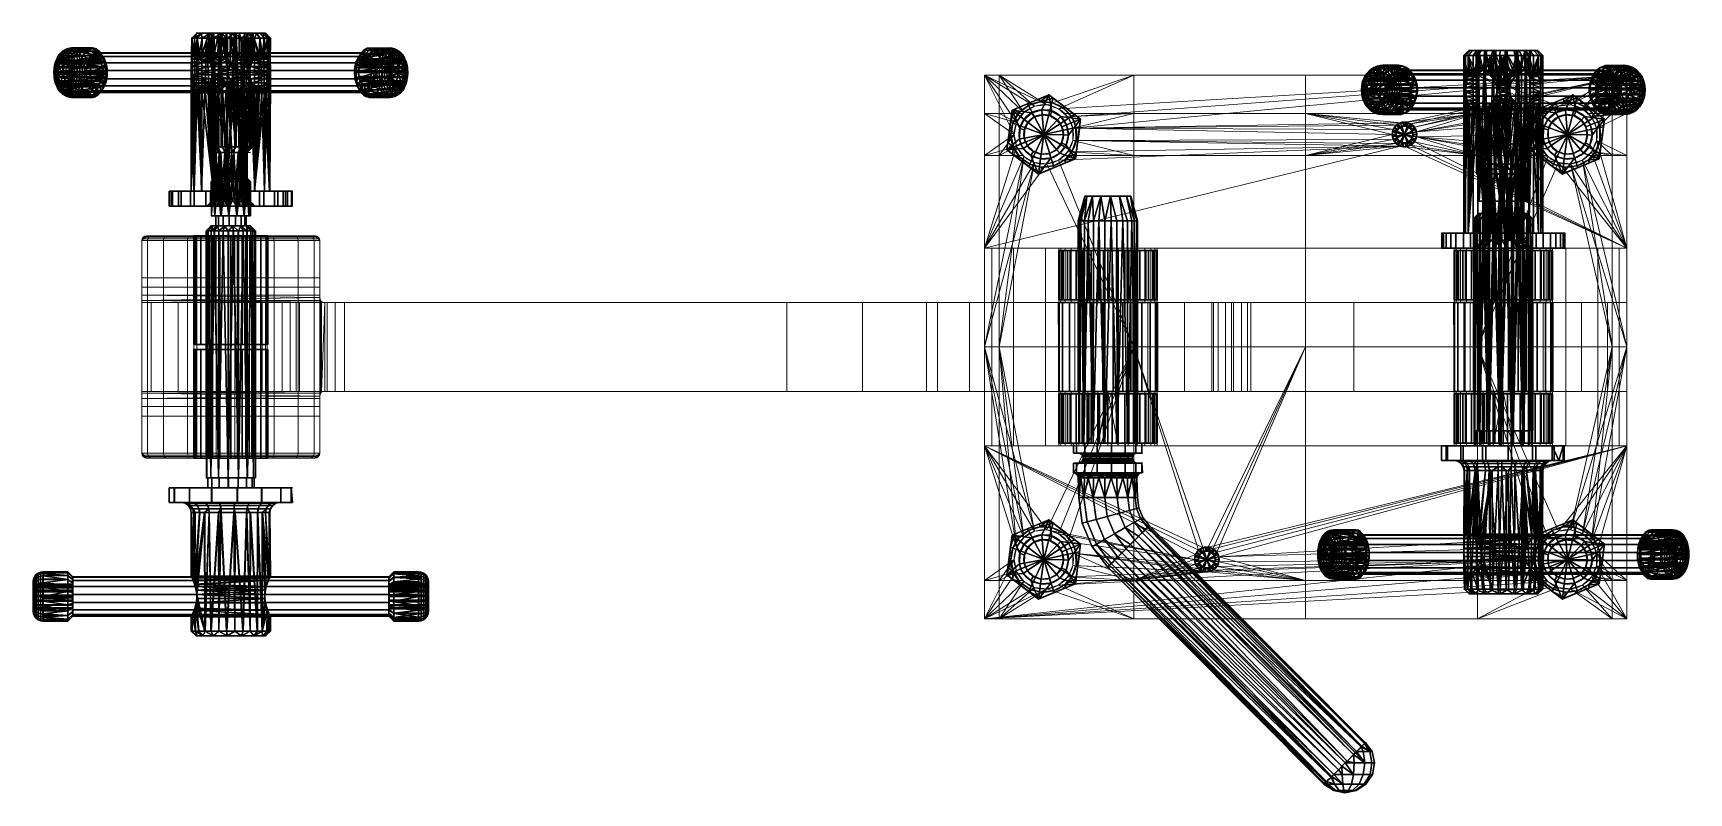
# Model space of a CAD drawing. Header units: millimetres. Extents: x -193 to 143, y -35 to 118.
import ezdxf
from ezdxf.lldxf.tags import DXFTag

# ---------------------------------------------------------------- set-up
doc = ezdxf.new("R2010")
doc.units = ezdxf.units.MM
doc.layers.add('1', color=7, linetype='Continuous', true_color=0xffffff)
doc.layers.add('2', color=7, linetype='Continuous', true_color=0xffffff)
tags = doc.linetypes.add('DASHED', pattern=[25.72, 12.86, -12.86]).pattern_tags.tags
tags[6:7] = [DXFTag(74, 4), DXFTag(75, 0), DXFTag(340, '0'), DXFTag(46, 0.0), DXFTag(50, 0.0), DXFTag(44, 0.0), DXFTag(45, 0.0)]
tags[4:5] = [DXFTag(74, 4), DXFTag(75, 0), DXFTag(340, '0'), DXFTag(46, 0.0), DXFTag(50, 0.0), DXFTag(44, 0.0), DXFTag(45, 0.0)]

# ---------------------------------------------------------------- blocks, each defined once
blk = doc.blocks.new('UG_SURFACE_001')
at = {"layer": '1', "color": 30, "linetype": 'Continuous', "lineweight": 18}
for points in [[(0, 109.999999), (10.145898, 103.706338), (7.985217, 102.458872)], [(12.62717, 103.96713), (10.145898, 103.706338), (0, 109.999999), (30.25, 109.999999)], [(7.985217, 102.458872), (7.833464, 102.250002), (0, 102.250002), (0, 109.999999)], [(0, 109.999999, 12), (64.999998, 109.999999), (30.25, 109.999999)], [(0, 109.999999, 12), (129.999995, 109.999999, 12), (99.749997, 109.999999), (64.999998, 109.999999)], [(30.25, 109.999999), (0, 109.999999), (0, 109.999999, 12)], [(0, 109.999999, 12), (10.145898, 103.706338, 12), (12.62717, 103.96713, 12)], [(12.62717, 103.96713, 12), (15, 103.196152, 12), (129.999995, 109.999999, 12), (0, 109.999999, 12)], [(0, 109.999999, 12), (6.518727, 100.44042, 12), (7.985217, 102.458872, 12)], [(7.985217, 102.458872, 12), (10.145898, 103.706338, 12), (0, 109.999999, 12)], [(0, 109.999999, 12), (6, 97.999997, 12), (6.518727, 100.44042, 12)], [(0, 109.999999, 12), (0, 75.000003, 12), (6.518727, 95.559582, 12), (6, 97.999997, 12)], [(0, 109.999999, 12), (0, 109.999999), (0, 102.250002)], [(0, 102.250002), (0, 93.75), (0, 75.000003, 12), (0, 109.999999, 12)], [(15, 103.196152), (12.62717, 103.96713), (30.25, 109.999999)], [(30.25, 109.999999), (30.25, 102.250002), (16.050808, 102.250002), (15, 103.196152)], [(129.999995, 109.999999, 12), (15, 103.196152, 12), (16.854102, 101.526715, 12)], [(16.854102, 101.526715, 12), (17.868886, 99.24747, 12), (129.999995, 109.999999, 12)], [(84.227458, 100.377642, 12), (85.261323, 100.486308, 12), (129.999995, 109.999999, 12), (17.868886, 99.24747, 12)], [(30.25, 109.999999), (64.999998, 109.999999), (64.999998, 102.250002), (30.25, 102.250002)], [(64.999998, 109.999999), (99.749997, 109.999999), (99.749997, 102.250002), (64.999998, 102.250002)], [(129.999995, 109.999999, 12), (85.261323, 100.486308, 12), (86.25, 100.165062, 12)], [(129.999995, 109.999999, 12), (86.25, 100.165062, 12), (87.022543, 99.469461, 12)], [(129.999995, 109.999999, 12), (87.022543, 99.469461, 12), (87.445371, 98.51978, 12), (116.145901, 103.706338, 12)], [(99.749997, 109.999999), (116.145901, 103.706338), (113.985218, 102.458872)], [(118.627168, 103.96713), (116.145901, 103.706338), (99.749997, 109.999999), (127.000004, 109.999999)], [(113.985218, 102.458872), (113.833465, 102.250002), (99.749997, 102.250002), (99.749997, 109.999999)], [(129.999995, 109.999999, 12), (127.000004, 109.999999), (99.749997, 109.999999)], [(116.145901, 103.706338, 12), (118.627168, 103.96713, 12), (129.999995, 109.999999, 12)], [(127.000004, 109.999999), (120.999999, 103.196152), (118.627168, 103.96713)], [(118.627168, 103.96713, 12), (120.999999, 103.196152, 12), (129.999995, 109.999999, 12)], [(127.000004, 109.999999), (127.000004, 102.250002), (122.050807, 102.250002), (120.999999, 103.196152)], [(129.999995, 109.999999, 12), (120.999999, 103.196152, 12), (122.854099, 101.526715, 12)], [(122.854099, 101.526715, 12), (123.868883, 99.24747, 12), (129.999995, 109.999999, 12)], [(129.999995, 75.000003, 12), (129.999995, 109.999999, 12), (123.868883, 99.24747, 12), (123.868883, 96.752532, 12)], [(127.000004, 109.999999), (129.999995, 109.999999), (129.999995, 102.250002), (127.000004, 102.250002)], [(129.999995, 109.999999, 12), (129.999995, 109.999999), (127.000004, 109.999999)], [(129.999995, 109.999999, 12), (129.999995, 93.75), (129.999995, 102.250002)], [(129.999995, 109.999999, 12), (129.999995, 75.000003, 12), (129.999995, 55), (129.999995, 93.75)], [(129.999995, 102.250002), (129.999995, 109.999999), (129.999995, 109.999999, 12)], [(12.62717, 103.96713), (12.62717, 103.96713, 12), (10.145898, 103.706338, 12), (10.145898, 103.706338)], [(15, 103.196152), (15, 103.196152, 12), (12.62717, 103.96713, 12), (12.62717, 103.96713)], [(118.627168, 103.96713), (118.627168, 103.96713, 12), (116.145901, 103.706338, 12), (116.145901, 103.706338)], [(120.999999, 103.196152), (120.999999, 103.196152, 12), (118.627168, 103.96713, 12), (118.627168, 103.96713)], [(0, 102.250002), (7.833464, 102.250002), (6.518727, 100.44042)], [(6.518727, 100.44042), (6, 97.999997), (0, 102.250002)], [(6, 97.999997), (6.518727, 95.559582), (0, 93.75), (0, 102.250002)], [(7.985217, 102.458872, 12), (6.518727, 100.44042, 12), (6.518727, 100.44042), (7.833464, 102.250002)], [(7.833464, 102.250002), (7.985217, 102.458872), (7.985217, 102.458872, 12)], [(10.145898, 103.706338), (10.145898, 103.706338, 12), (7.985217, 102.458872, 12), (7.985217, 102.458872)], [(16.854102, 101.526715, 12), (15, 103.196152, 12), (15, 103.196152), (16.050808, 102.250002)], [(16.854102, 101.526715), (16.050808, 102.250002), (30.25, 102.250002)], [(16.050808, 102.250002), (16.854102, 101.526715), (16.854102, 101.526715, 12)], [(30.25, 102.250002), (17.868886, 99.24747), (16.854102, 101.526715)], [(17.868886, 99.24747), (17.868886, 99.24747, 12), (16.854102, 101.526715, 12), (16.854102, 101.526715)], [(30.25, 102.250002), (30.25, 93.75), (17.868886, 96.752532), (17.868886, 99.24747)], [(30.25, 102.250002), (64.999998, 102.250002), (64.999998, 93.75), (30.25, 93.75)], [(64.999998, 102.250002), (83.327174, 99.857859), (82.716137, 99.016845)], [(64.999998, 102.250002), (99.749997, 102.250002), (85.261323, 100.486308), (84.227458, 100.377642)], [(84.227458, 100.377642), (83.327174, 99.857859), (64.999998, 102.250002)], [(64.999998, 93.75), (64.999998, 102.250002), (82.500003, 97.999997), (82.716137, 96.983157)], [(82.716137, 99.016845), (82.500003, 97.999997), (64.999998, 102.250002)], [(86.25, 100.165062), (85.261323, 100.486308), (99.749997, 102.250002)], [(87.022543, 99.469461), (86.25, 100.165062), (99.749997, 102.250002)], [(87.445371, 98.51978), (87.022543, 99.469461), (99.749997, 102.250002)], [(113.985218, 102.458872, 12), (116.145901, 103.706338, 12), (87.445371, 98.51978, 12)], [(87.445371, 98.51978, 12), (112.518728, 100.44042, 12), (113.985218, 102.458872, 12)], [(99.749997, 102.250002), (99.749997, 93.75), (87.445371, 97.480223), (87.445371, 98.51978)], [(99.749997, 102.250002), (113.833465, 102.250002), (112.518728, 100.44042)], [(112.518728, 100.44042), (112.000003, 97.999997), (99.749997, 93.75), (99.749997, 102.250002)], [(113.985218, 102.458872, 12), (112.518728, 100.44042, 12), (112.518728, 100.44042), (113.833465, 102.250002)], [(113.833465, 102.250002), (113.985218, 102.458872), (113.985218, 102.458872, 12)], [(116.145901, 103.706338), (116.145901, 103.706338, 12), (113.985218, 102.458872, 12), (113.985218, 102.458872)], [(122.854099, 101.526715, 12), (120.999999, 103.196152, 12), (120.999999, 103.196152), (122.050807, 102.250002)], [(122.854099, 101.526715), (122.050807, 102.250002), (127.000004, 102.250002)], [(122.050807, 102.250002), (122.854099, 101.526715), (122.854099, 101.526715, 12)], [(127.000004, 102.250002), (123.868883, 99.24747), (122.854099, 101.526715)], [(123.868883, 99.24747), (123.868883, 99.24747, 12), (122.854099, 101.526715, 12), (122.854099, 101.526715)], [(123.868883, 96.752532), (123.868883, 99.24747), (127.000004, 102.250002), (127.000004, 93.75)], [(127.000004, 102.250002), (129.999995, 102.250002), (129.999995, 93.75), (127.000004, 93.75)], [(6.518727, 100.44042), (6.518727, 100.44042, 12), (6, 97.999997, 12), (6, 97.999997)], [(6, 97.999997), (6, 97.999997, 12), (6.518727, 95.559582, 12), (6.518727, 95.559582)], [(17.868886, 99.24747, 12), (83.327174, 99.857859, 12), (84.227458, 100.377642, 12)], [(82.716137, 99.016845, 12), (83.327174, 99.857859, 12), (17.868886, 99.24747, 12)], [(17.868886, 96.752532), (17.868886, 96.752532, 12), (17.868886, 99.24747, 12), (17.868886, 99.24747)], [(17.868886, 99.24747, 12), (82.500003, 97.999997, 12), (82.716137, 99.016845, 12)], [(82.716137, 96.983157, 12), (82.500003, 97.999997, 12), (17.868886, 99.24747, 12), (17.868886, 96.752532, 12)], [(82.716137, 99.016845), (82.716137, 99.016845, 12), (82.500003, 97.999997, 12), (82.500003, 97.999997)], [(82.500003, 97.999997), (82.500003, 97.999997, 12), (82.716137, 96.983157, 12), (82.716137, 96.983157)], [(83.327174, 99.857859), (83.327174, 99.857859, 12), (82.716137, 99.016845, 12), (82.716137, 99.016845)], [(84.227458, 100.377642), (84.227458, 100.377642, 12), (83.327174, 99.857859, 12), (83.327174, 99.857859)], [(85.261323, 100.486308), (85.261323, 100.486308, 12), (84.227458, 100.377642, 12), (84.227458, 100.377642)], [(86.25, 100.165062), (86.25, 100.165062, 12), (85.261323, 100.486308, 12), (85.261323, 100.486308)], [(87.022543, 99.469461), (87.022543, 99.469461, 12), (86.25, 100.165062, 12), (86.25, 100.165062)], [(87.445371, 98.51978), (87.445371, 98.51978, 12), (87.022543, 99.469461, 12), (87.022543, 99.469461)], [(87.022543, 96.530534), (87.445371, 97.480223), (99.749997, 93.75)], [(87.022543, 96.530534), (87.022543, 96.530534, 12), (87.445371, 97.480223, 12), (87.445371, 97.480223)], [(116.145901, 92.293657, 12), (87.445371, 97.480223, 12), (87.022543, 96.530534, 12), (129.999995, 75.000003, 12)], [(87.445371, 98.51978, 12), (87.445371, 97.480223, 12), (112.000003, 97.999997, 12), (112.518728, 100.44042, 12)], [(87.445371, 97.480223), (87.445371, 97.480223, 12), (87.445371, 98.51978, 12), (87.445371, 98.51978)], [(112.518728, 95.559582, 12), (112.000003, 97.999997, 12), (87.445371, 97.480223, 12)], [(87.445371, 97.480223, 12), (113.985218, 93.54113, 12), (112.518728, 95.559582, 12)], [(87.445371, 97.480223, 12), (116.145901, 92.293657, 12), (113.985218, 93.54113, 12)], [(99.749997, 93.75), (112.000003, 97.999997), (112.518728, 95.559582)], [(112.518728, 100.44042), (112.518728, 100.44042, 12), (112.000003, 97.999997, 12), (112.000003, 97.999997)], [(112.000003, 97.999997), (112.000003, 97.999997, 12), (112.518728, 95.559582, 12), (112.518728, 95.559582)], [(123.868883, 96.752532), (123.868883, 96.752532, 12), (123.868883, 99.24747, 12), (123.868883, 99.24747)], [(15, 92.803851, 12), (12.62717, 92.032872, 12), (0, 75.000003, 12), (84.227458, 95.622361, 12)], [(85.261323, 95.513694, 12), (84.227458, 95.622361, 12), (0, 75.000003, 12), (129.999995, 75.000003, 12)], [(6.518727, 95.559582), (7.833464, 93.75), (0, 93.75)], [(7.985217, 93.54113, 12), (6.518727, 95.559582, 12), (0, 75.000003, 12)], [(7.833464, 93.75), (6.518727, 95.559582), (6.518727, 95.559582, 12), (7.985217, 93.54113, 12)], [(16.854102, 94.473287, 12), (15, 92.803851, 12), (84.227458, 95.622361, 12)], [(16.050808, 93.75), (15, 92.803851), (15, 92.803851, 12), (16.854102, 94.473287, 12)], [(30.25, 93.75), (16.050808, 93.75), (16.854102, 94.473287)], [(16.854102, 94.473287, 12), (16.854102, 94.473287), (16.050808, 93.75)], [(30.25, 93.75), (16.854102, 94.473287), (17.868886, 96.752532)], [(16.854102, 94.473287), (16.854102, 94.473287, 12), (17.868886, 96.752532, 12), (17.868886, 96.752532)], [(84.227458, 95.622361, 12), (17.868886, 96.752532, 12), (16.854102, 94.473287, 12)], [(83.327174, 96.142136, 12), (82.716137, 96.983157, 12), (17.868886, 96.752532, 12)], [(17.868886, 96.752532, 12), (84.227458, 95.622361, 12), (83.327174, 96.142136, 12)], [(64.999998, 93.75), (82.716137, 96.983157), (83.327174, 96.142136)], [(83.327174, 96.142136), (84.227458, 95.622361), (64.999998, 93.75)], [(99.749997, 93.75), (64.999998, 93.75), (84.227458, 95.622361), (85.261323, 95.513694)], [(82.716137, 96.983157), (82.716137, 96.983157, 12), (83.327174, 96.142136, 12), (83.327174, 96.142136)], [(83.327174, 96.142136), (83.327174, 96.142136, 12), (84.227458, 95.622361, 12), (84.227458, 95.622361)], [(84.227458, 95.622361), (84.227458, 95.622361, 12), (85.261323, 95.513694, 12), (85.261323, 95.513694)], [(85.261323, 95.513694), (86.25, 95.834933), (99.749997, 93.75)], [(85.261323, 95.513694), (85.261323, 95.513694, 12), (86.25, 95.834933, 12), (86.25, 95.834933)], [(129.999995, 75.000003, 12), (86.25, 95.834933, 12), (85.261323, 95.513694, 12)], [(99.749997, 93.75), (86.25, 95.834933), (87.022543, 96.530534)], [(86.25, 95.834933), (86.25, 95.834933, 12), (87.022543, 96.530534, 12), (87.022543, 96.530534)], [(87.022543, 96.530534, 12), (86.25, 95.834933, 12), (129.999995, 75.000003, 12)], [(112.518728, 95.559582), (113.833465, 93.75), (99.749997, 93.75)], [(113.833465, 93.75), (112.518728, 95.559582), (112.518728, 95.559582, 12), (113.985218, 93.54113, 12)], [(122.050807, 93.75), (120.999999, 92.803851), (120.999999, 92.803851, 12), (122.854099, 94.473287, 12)], [(122.854099, 94.473287, 12), (120.999999, 92.803851, 12), (129.999995, 75.000003, 12)], [(127.000004, 93.75), (122.050807, 93.75), (122.854099, 94.473287)], [(122.854099, 94.473287, 12), (122.854099, 94.473287), (122.050807, 93.75)], [(122.854099, 94.473287), (123.868883, 96.752532), (127.000004, 93.75)], [(122.854099, 94.473287), (122.854099, 94.473287, 12), (123.868883, 96.752532, 12), (123.868883, 96.752532)], [(129.999995, 75.000003, 12), (123.868883, 96.752532, 12), (122.854099, 94.473287, 12)], [(0, 55), (0, 93.75), (7.833464, 93.75), (7.985217, 93.54113)], [(0, 93.75), (0, 64.000003, 12), (0, 75.000003, 12)], [(0, 46, 12), (0, 64.000003, 12), (0, 93.75), (0, 55)], [(0, 55), (7.985217, 93.54113), (10.145898, 92.293657)], [(10.145898, 92.293657, 12), (7.985217, 93.54113, 12), (0, 75.000003, 12)], [(10.145898, 92.293657), (12.62717, 92.032872), (30.25, 55), (0, 55)], [(0, 75.000003, 12), (12.62717, 92.032872, 12), (10.145898, 92.293657, 12)], [(7.985217, 93.54113, 12), (7.985217, 93.54113), (7.833464, 93.75)], [(7.985217, 93.54113), (7.985217, 93.54113, 12), (10.145898, 92.293657, 12), (10.145898, 92.293657)], [(10.145898, 92.293657), (10.145898, 92.293657, 12), (12.62717, 92.032872, 12), (12.62717, 92.032872)], [(12.62717, 92.032872), (15, 92.803851), (30.25, 55)], [(12.62717, 92.032872), (12.62717, 92.032872, 12), (15, 92.803851, 12), (15, 92.803851)], [(15, 92.803851), (16.050808, 93.75), (30.25, 93.75), (30.25, 55)], [(30.25, 93.75), (64.999998, 93.75), (64.999998, 55), (30.25, 55)], [(64.999998, 93.75), (99.749997, 93.75), (99.749997, 55), (64.999998, 55)], [(99.749997, 55), (99.749997, 93.75), (113.833465, 93.75), (113.985218, 93.54113)], [(99.749997, 55), (113.985218, 93.54113), (116.145901, 92.293657)], [(116.145901, 92.293657), (118.627168, 92.032872), (127.000004, 55), (99.749997, 55)], [(113.985218, 93.54113, 12), (113.985218, 93.54113), (113.833465, 93.75)], [(113.985218, 93.54113), (113.985218, 93.54113, 12), (116.145901, 92.293657, 12), (116.145901, 92.293657)], [(116.145901, 92.293657), (116.145901, 92.293657, 12), (118.627168, 92.032872, 12), (118.627168, 92.032872)], [(129.999995, 75.000003, 12), (118.627168, 92.032872, 12), (116.145901, 92.293657, 12)], [(127.000004, 55), (118.627168, 92.032872), (120.999999, 92.803851)], [(118.627168, 92.032872), (118.627168, 92.032872, 12), (120.999999, 92.803851, 12), (120.999999, 92.803851)], [(129.999995, 75.000003, 12), (120.999999, 92.803851, 12), (118.627168, 92.032872, 12)], [(120.999999, 92.803851), (122.050807, 93.75), (127.000004, 93.75), (127.000004, 55)], [(127.000004, 93.75), (129.999995, 93.75), (129.999995, 55), (127.000004, 55)], [(0, 64.000003, 12), (0, 64.000003, 70), (0, 75.000003, 70), (0, 75.000003, 12)], [(0, 75.000003, 70), (0, 64.000003, 70), (1.522409, 64.000003, 77.653669), (1.522409, 75.000003, 77.653669)], [(0, 75.000003, 12), (17.568551, 75.000003, 58.308695), (20.932633, 75.000003, 55.864546)], [(0, 75.000003, 70), (15.054781, 75.000003, 66.045284), (15.489435, 75.000003, 61.909828)], [(0, 75.000003, 12), (25, 75.000003, 55), (29.067367, 75.000003, 55.864546)], [(15.489435, 75.000003, 61.909828), (17.568551, 75.000003, 58.308695), (0, 75.000003, 12), (0, 75.000003, 70)], [(129.999995, 75.000003, 12), (0, 75.000003, 12), (100.932635, 75.000003, 55.864546), (104.999997, 75.000003, 55)], [(29.067367, 75.000003, 55.864546), (32.43145, 75.000003, 58.308695), (100.932635, 75.000003, 55.864546), (0, 75.000003, 12)], [(16.339745, 75.000003, 70), (15.054781, 75.000003, 66.045284), (0, 75.000003, 70), (1.522409, 75.000003, 77.653669)], [(20.932633, 75.000003, 55.864546), (25, 75.000003, 55), (0, 75.000003, 12)], [(1.522409, 75.000003, 77.653669), (1.522409, 64.000003, 77.653669), (5.857864, 64.000003, 84.142134), (5.857864, 75.000003, 84.142134)], [(19.122148, 75.000003, 73.090173), (16.339745, 75.000003, 70), (1.522409, 75.000003, 77.653669), (5.857864, 75.000003, 84.142134)], [(5.857864, 75.000003, 84.142134), (5.857864, 64.000003, 84.142134), (12.346331, 64.000003, 88.477589), (12.346331, 75.000003, 88.477589)], [(5.857864, 75.000003, 84.142134), (12.346331, 75.000003, 88.477589), (19.122148, 75.000003, 73.090173)], [(12.346331, 75.000003, 88.477589), (12.346331, 64.000003, 88.477589), (20, 64.000003, 90.000004), (20, 75.000003, 90.000004)], [(22.920882, 75.000003, 74.781477), (19.122148, 75.000003, 73.090173), (12.346331, 75.000003, 88.477589), (20, 75.000003, 90.000004)], [(15.054781, 64.000003, 66.045284), (15.054781, 75.000003, 66.045284), (16.339745, 75.000003, 70), (16.339745, 64.000003, 70)], [(15.489435, 64.000003, 61.909828), (15.489435, 75.000003, 61.909828), (15.054781, 75.000003, 66.045284), (15.054781, 64.000003, 66.045284)], [(17.568551, 64.000003, 58.308695), (17.568551, 75.000003, 58.308695), (15.489435, 75.000003, 61.909828), (15.489435, 64.000003, 61.909828)], [(16.339745, 64.000003, 70), (16.339745, 75.000003, 70), (19.122148, 75.000003, 73.090173), (19.122148, 64.000003, 73.090173)], [(20.932633, 64.000003, 55.864546), (20.932633, 75.000003, 55.864546), (17.568551, 75.000003, 58.308695), (17.568551, 64.000003, 58.308695)], [(19.122148, 64.000003, 73.090173), (19.122148, 75.000003, 73.090173), (22.920882, 75.000003, 74.781477), (22.920882, 64.000003, 74.781477)], [(109.999999, 64.000003, 90.000004), (109.999999, 75.000003, 90.000004), (20, 75.000003, 90.000004), (20, 64.000003, 90.000004)], [(20, 75.000003, 90.000004), (27.079117, 75.000003, 74.781477), (22.920882, 75.000003, 74.781477)], [(30.877853, 75.000003, 73.090173), (27.079117, 75.000003, 74.781477), (20, 75.000003, 90.000004), (109.999999, 75.000003, 90.000004)], [(25, 64.000003, 55), (25, 75.000003, 55), (20.932633, 75.000003, 55.864546), (20.932633, 64.000003, 55.864546)], [(22.920882, 64.000003, 74.781477), (22.920882, 75.000003, 74.781477), (27.079117, 75.000003, 74.781477), (27.079117, 64.000003, 74.781477)], [(29.067367, 64.000003, 55.864546), (29.067367, 75.000003, 55.864546), (25, 75.000003, 55), (25, 64.000003, 55)], [(27.079117, 64.000003, 74.781477), (27.079117, 75.000003, 74.781477), (30.877853, 75.000003, 73.090173), (30.877853, 64.000003, 73.090173)], [(32.43145, 64.000003, 58.308695), (32.43145, 75.000003, 58.308695), (29.067367, 75.000003, 55.864546), (29.067367, 64.000003, 55.864546)], [(109.999999, 75.000003, 90.000004), (33.660255, 75.000003, 70), (30.877853, 75.000003, 73.090173)], [(30.877853, 64.000003, 73.090173), (30.877853, 75.000003, 73.090173), (33.660255, 75.000003, 70), (33.660255, 64.000003, 70)], [(95.489435, 75.000003, 61.909828), (32.43145, 75.000003, 58.308695), (34.510564, 75.000003, 61.909828)], [(32.43145, 75.000003, 58.308695), (95.489435, 75.000003, 61.909828), (97.568549, 75.000003, 58.308695)], [(97.568549, 75.000003, 58.308695), (100.932635, 75.000003, 55.864546), (32.43145, 75.000003, 58.308695)], [(34.510564, 64.000003, 61.909828), (34.510564, 75.000003, 61.909828), (32.43145, 75.000003, 58.308695), (32.43145, 64.000003, 58.308695)], [(33.660255, 75.000003, 70), (96.339747, 75.000003, 70), (95.054783, 75.000003, 66.045284)], [(33.660255, 75.000003, 70), (109.999999, 75.000003, 90.000004), (102.920882, 75.000003, 74.781477), (99.122144, 75.000003, 73.090173)], [(34.94522, 75.000003, 66.045284), (33.660255, 75.000003, 70), (95.054783, 75.000003, 66.045284)], [(99.122144, 75.000003, 73.090173), (96.339747, 75.000003, 70), (33.660255, 75.000003, 70)], [(33.660255, 64.000003, 70), (33.660255, 75.000003, 70), (34.94522, 75.000003, 66.045284), (34.94522, 64.000003, 66.045284)], [(34.510564, 75.000003, 61.909828), (34.94522, 75.000003, 66.045284), (95.054783, 75.000003, 66.045284), (95.489435, 75.000003, 61.909828)], [(34.94522, 64.000003, 66.045284), (34.94522, 75.000003, 66.045284), (34.510564, 75.000003, 61.909828), (34.510564, 64.000003, 61.909828)], [(95.054783, 64.000003, 66.045284), (95.054783, 75.000003, 66.045284), (96.339747, 75.000003, 70), (96.339747, 64.000003, 70)], [(95.489435, 64.000003, 61.909828), (95.489435, 75.000003, 61.909828), (95.054783, 75.000003, 66.045284), (95.054783, 64.000003, 66.045284)], [(97.568549, 64.000003, 58.308695), (97.568549, 75.000003, 58.308695), (95.489435, 75.000003, 61.909828), (95.489435, 64.000003, 61.909828)], [(96.339747, 64.000003, 70), (96.339747, 75.000003, 70), (99.122144, 75.000003, 73.090173), (99.122144, 64.000003, 73.090173)], [(100.932635, 64.000003, 55.864546), (100.932635, 75.000003, 55.864546), (97.568549, 75.000003, 58.308695), (97.568549, 64.000003, 58.308695)], [(99.122144, 64.000003, 73.090173), (99.122144, 75.000003, 73.090173), (102.920882, 75.000003, 74.781477), (102.920882, 64.000003, 74.781477)], [(104.999997, 64.000003, 55), (104.999997, 75.000003, 55), (100.932635, 75.000003, 55.864546), (100.932635, 64.000003, 55.864546)], [(109.999999, 75.000003, 90.000004), (107.079118, 75.000003, 74.781477), (102.920882, 75.000003, 74.781477)], [(102.920882, 64.000003, 74.781477), (102.920882, 75.000003, 74.781477), (107.079118, 75.000003, 74.781477), (107.079118, 64.000003, 74.781477)], [(129.999995, 75.000003, 12), (104.999997, 75.000003, 55), (109.067366, 75.000003, 55.864546)], [(109.067366, 64.000003, 55.864546), (109.067366, 75.000003, 55.864546), (104.999997, 75.000003, 55), (104.999997, 64.000003, 55)], [(110.877849, 75.000003, 73.090173), (107.079118, 75.000003, 74.781477), (109.999999, 75.000003, 90.000004), (117.653668, 75.000003, 88.477589)], [(107.079118, 64.000003, 74.781477), (107.079118, 75.000003, 74.781477), (110.877849, 75.000003, 73.090173), (110.877849, 64.000003, 73.090173)], [(109.067366, 75.000003, 55.864546), (112.431452, 75.000003, 58.308695), (129.999995, 75.000003, 12)], [(112.431452, 64.000003, 58.308695), (112.431452, 75.000003, 58.308695), (109.067366, 75.000003, 55.864546), (109.067366, 64.000003, 55.864546)], [(109.999999, 75.000003, 90.000004), (109.999999, 64.000003, 90.000004), (117.653668, 64.000003, 88.477589), (117.653668, 75.000003, 88.477589)], [(110.877849, 75.000003, 73.090173), (117.653668, 75.000003, 88.477589), (124.142133, 75.000003, 84.142134)], [(124.142133, 75.000003, 84.142134), (128.477588, 75.000003, 77.653669), (113.660254, 75.000003, 70), (110.877849, 75.000003, 73.090173)], [(110.877849, 64.000003, 73.090173), (110.877849, 75.000003, 73.090173), (113.660254, 75.000003, 70), (113.660254, 64.000003, 70)], [(129.999995, 75.000003, 70), (129.999995, 75.000003, 12), (112.431452, 75.000003, 58.308695), (114.510566, 75.000003, 61.909828)], [(114.510566, 64.000003, 61.909828), (114.510566, 75.000003, 61.909828), (112.431452, 75.000003, 58.308695), (112.431452, 64.000003, 58.308695)], [(114.945218, 75.000003, 66.045284), (113.660254, 75.000003, 70), (128.477588, 75.000003, 77.653669), (129.999995, 75.000003, 70)], [(113.660254, 64.000003, 70), (113.660254, 75.000003, 70), (114.945218, 75.000003, 66.045284), (114.945218, 64.000003, 66.045284)], [(114.510566, 75.000003, 61.909828), (114.945218, 75.000003, 66.045284), (129.999995, 75.000003, 70)], [(114.945218, 64.000003, 66.045284), (114.945218, 75.000003, 66.045284), (114.510566, 75.000003, 61.909828), (114.510566, 64.000003, 61.909828)], [(117.653668, 75.000003, 88.477589), (117.653668, 64.000003, 88.477589), (124.142133, 64.000003, 84.142134), (124.142133, 75.000003, 84.142134)], [(124.142133, 75.000003, 84.142134), (124.142133, 64.000003, 84.142134), (128.477588, 64.000003, 77.653669), (128.477588, 75.000003, 77.653669)], [(128.477588, 75.000003, 77.653669), (128.477588, 64.000003, 77.653669), (129.999995, 64.000003, 70), (129.999995, 75.000003, 70)], [(129.999995, 55), (129.999995, 75.000003, 12), (129.999995, 64.000003, 12)], [(129.999995, 75.000003, 12), (129.999995, 75.000003, 70), (129.999995, 64.000003, 70), (129.999995, 64.000003, 12)], [(0, 64.000003, 12), (0, 46, 12), (129.999995, 46, 12), (129.999995, 64.000003, 12)], [(1.522409, 64.000003, 77.653669), (0, 64.000003, 70), (15.054781, 64.000003, 66.045284), (16.339745, 64.000003, 70)], [(0, 64.000003, 70), (0, 64.000003, 12), (17.568551, 64.000003, 58.308695), (15.489435, 64.000003, 61.909828)], [(15.489435, 64.000003, 61.909828), (15.054781, 64.000003, 66.045284), (0, 64.000003, 70)], [(0, 64.000003, 12), (25, 64.000003, 55), (20.932633, 64.000003, 55.864546)], [(20.932633, 64.000003, 55.864546), (17.568551, 64.000003, 58.308695), (0, 64.000003, 12)], [(29.067367, 64.000003, 55.864546), (25, 64.000003, 55), (0, 64.000003, 12), (129.999995, 64.000003, 12)], [(5.857864, 64.000003, 84.142134), (1.522409, 64.000003, 77.653669), (16.339745, 64.000003, 70), (19.122148, 64.000003, 73.090173)], [(19.122148, 64.000003, 73.090173), (12.346331, 64.000003, 88.477589), (5.857864, 64.000003, 84.142134)], [(20, 64.000003, 90.000004), (12.346331, 64.000003, 88.477589), (19.122148, 64.000003, 73.090173), (22.920882, 64.000003, 74.781477)], [(20, 64.000003, 90.000004), (22.920882, 64.000003, 74.781477), (27.079117, 64.000003, 74.781477)], [(20, 64.000003, 90.000004), (96.339747, 64.000003, 70), (99.122144, 64.000003, 73.090173)], [(99.122144, 64.000003, 73.090173), (102.920882, 64.000003, 74.781477), (109.999999, 64.000003, 90.000004), (20, 64.000003, 90.000004)], [(27.079117, 64.000003, 74.781477), (95.054783, 64.000003, 66.045284), (96.339747, 64.000003, 70), (20, 64.000003, 90.000004)], [(27.079117, 64.000003, 74.781477), (95.489435, 64.000003, 61.909828), (95.054783, 64.000003, 66.045284)], [(27.079117, 64.000003, 74.781477), (100.932635, 64.000003, 55.864546), (97.568549, 64.000003, 58.308695)], [(97.568549, 64.000003, 58.308695), (95.489435, 64.000003, 61.909828), (27.079117, 64.000003, 74.781477)], [(100.932635, 64.000003, 55.864546), (27.079117, 64.000003, 74.781477), (30.877853, 64.000003, 73.090173)], [(129.999995, 64.000003, 12), (32.43145, 64.000003, 58.308695), (29.067367, 64.000003, 55.864546)], [(30.877853, 64.000003, 73.090173), (33.660255, 64.000003, 70), (100.932635, 64.000003, 55.864546)], [(34.510564, 64.000003, 61.909828), (32.43145, 64.000003, 58.308695), (129.999995, 64.000003, 12)], [(100.932635, 64.000003, 55.864546), (33.660255, 64.000003, 70), (34.94522, 64.000003, 66.045284)], [(100.932635, 64.000003, 55.864546), (34.94522, 64.000003, 66.045284), (34.510564, 64.000003, 61.909828), (129.999995, 64.000003, 12)], [(129.999995, 64.000003, 12), (104.999997, 64.000003, 55), (100.932635, 64.000003, 55.864546)], [(109.999999, 64.000003, 90.000004), (102.920882, 64.000003, 74.781477), (107.079118, 64.000003, 74.781477)], [(109.067366, 64.000003, 55.864546), (104.999997, 64.000003, 55), (129.999995, 64.000003, 12)], [(107.079118, 64.000003, 74.781477), (110.877849, 64.000003, 73.090173), (117.653668, 64.000003, 88.477589), (109.999999, 64.000003, 90.000004)], [(129.999995, 64.000003, 12), (112.431452, 64.000003, 58.308695), (109.067366, 64.000003, 55.864546)], [(110.877849, 64.000003, 73.090173), (113.660254, 64.000003, 70), (128.477588, 64.000003, 77.653669), (124.142133, 64.000003, 84.142134)], [(124.142133, 64.000003, 84.142134), (117.653668, 64.000003, 88.477589), (110.877849, 64.000003, 73.090173)], [(114.510566, 64.000003, 61.909828), (112.431452, 64.000003, 58.308695), (129.999995, 64.000003, 12), (129.999995, 64.000003, 70)], [(129.999995, 64.000003, 70), (128.477588, 64.000003, 77.653669), (113.660254, 64.000003, 70), (114.945218, 64.000003, 66.045284)], [(129.999995, 64.000003, 70), (114.945218, 64.000003, 66.045284), (114.510566, 64.000003, 61.909828)], [(129.999995, 55), (129.999995, 64.000003, 12), (129.999995, 46, 12)], [(0, 55), (7.985217, 16.458869), (6.518727, 14.44042)], [(6.518727, 14.44042), (6, 12), (0, 7.75), (0, 55)], [(0, 55), (10.145898, 17.706338), (7.985217, 16.458869)], [(12.62717, 17.967131), (10.145898, 17.706338), (0, 55), (30.25, 55)], [(0, 55), (0, 7.75), (0, 46, 12)], [(15, 17.196152), (12.62717, 17.967131), (30.25, 55)], [(30.25, 55), (16.854102, 15.526712), (15, 17.196152)], [(17.868886, 13.24747), (16.854102, 15.526712), (30.25, 55), (30.25, 7.75)], [(30.25, 55), (64.999998, 55), (45.26132, 14.486304), (44.227459, 14.377641)], [(30.25, 7.75), (30.25, 55), (43.327175, 13.857862), (42.716138, 13.016841)], [(44.227459, 14.377641), (43.327175, 13.857862), (30.25, 55)], [(46.250001, 14.165063), (45.26132, 14.486304), (64.999998, 55)], [(64.999998, 55), (47.022544, 13.469463), (46.250001, 14.165063)], [(47.445368, 12.51978), (47.022544, 13.469463), (64.999998, 55), (64.999998, 7.75)], [(64.999998, 55), (99.749997, 55), (99.749997, 7.75), (64.999998, 7.75)], [(99.749997, 55), (116.145901, 17.706338), (113.985218, 16.458869)], [(113.985218, 16.458869), (112.518728, 14.44042), (99.749997, 55)], [(118.627168, 17.967131), (116.145901, 17.706338), (99.749997, 55), (127.000004, 55)], [(112.518728, 14.44042), (112.000003, 12), (99.749997, 7.75), (99.749997, 55)], [(127.000004, 55), (120.999999, 17.196152), (118.627168, 17.967131)], [(122.854099, 15.526712), (120.999999, 17.196152), (127.000004, 55)], [(127.000004, 55), (127.000004, 7.75), (123.868883, 13.24747), (122.854099, 15.526712)], [(127.000004, 55), (129.999995, 55), (129.999995, 7.75), (127.000004, 7.75)], [(129.999995, 46, 12), (129.999995, 35, 12), (129.999995, 55)], [(129.999995, 7.75), (129.999995, 55), (129.999995, 35, 12), (129.999995, 0, 12)], [(0, 35, 12), (0, 46, 12), (0, 7.75)], [(0, 35, 12), (0, 35, 70), (0, 46, 70), (0, 46, 12)], [(0, 46, 70), (0, 35, 70), (1.522409, 35, 77.653669), (1.522409, 46, 77.653669)], [(0, 46, 12), (25, 46, 55), (29.067367, 46, 55.864546)], [(0, 46, 12), (17.568551, 46, 58.308695), (20.932633, 46, 55.864546)], [(0, 46, 70), (15.054781, 46, 66.045284), (15.489435, 46, 61.909828)], [(129.999995, 46, 12), (0, 46, 12), (100.932635, 46, 55.864546), (104.999997, 46, 55)], [(29.067367, 46, 55.864546), (32.43145, 46, 58.308695), (100.932635, 46, 55.864546), (0, 46, 12)], [(15.489435, 46, 61.909828), (17.568551, 46, 58.308695), (0, 46, 12), (0, 46, 70)], [(16.339745, 46, 70), (15.054781, 46, 66.045284), (0, 46, 70), (1.522409, 46, 77.653669)], [(20.932633, 46, 55.864546), (25, 46, 55), (0, 46, 12)], [(1.522409, 46, 77.653669), (1.522409, 35, 77.653669), (5.857864, 35, 84.142134), (5.857864, 46, 84.142134)], [(19.122148, 46, 73.090173), (16.339745, 46, 70), (1.522409, 46, 77.653669), (5.857864, 46, 84.142134)], [(5.857864, 46, 84.142134), (5.857864, 35, 84.142134), (12.346331, 35, 88.477589), (12.346331, 46, 88.477589)], [(5.857864, 46, 84.142134), (12.346331, 46, 88.477589), (19.122148, 46, 73.090173)], [(12.346331, 46, 88.477589), (12.346331, 35, 88.477589), (20, 35, 90.000004), (20, 46, 90.000004)], [(22.920882, 46, 74.781477), (19.122148, 46, 73.090173), (12.346331, 46, 88.477589), (20, 46, 90.000004)], [(15.054781, 35, 66.045284), (15.054781, 46, 66.045284), (16.339745, 46, 70), (16.339745, 35, 70)], [(15.489435, 35, 61.909828), (15.489435, 46, 61.909828), (15.054781, 46, 66.045284), (15.054781, 35, 66.045284)], [(17.568551, 35, 58.308695), (17.568551, 46, 58.308695), (15.489435, 46, 61.909828), (15.489435, 35, 61.909828)], [(16.339745, 35, 70), (16.339745, 46, 70), (19.122148, 46, 73.090173), (19.122148, 35, 73.090173)], [(20.932633, 35, 55.864546), (20.932633, 46, 55.864546), (17.568551, 46, 58.308695), (17.568551, 35, 58.308695)], [(19.122148, 35, 73.090173), (19.122148, 46, 73.090173), (22.920882, 46, 74.781477), (22.920882, 35, 74.781477)], [(109.999999, 35, 90.000004), (109.999999, 46, 90.000004), (20, 46, 90.000004), (20, 35, 90.000004)], [(20, 46, 90.000004), (109.999999, 46, 90.000004), (30.877853, 46, 73.090173), (27.079117, 46, 74.781477)], [(20, 46, 90.000004), (25, 46, 75.000003), (22.920882, 46, 74.781477)], [(27.079117, 46, 74.781477), (25, 46, 75.000003), (20, 46, 90.000004)], [(25, 35, 55), (25, 46, 55), (20.932633, 46, 55.864546), (20.932633, 35, 55.864546)], [(27.079117, 35, 74.781477), (22.920882, 35, 74.781477), (25, 46, 75.000003)], [(22.920882, 35, 74.781477), (22.920882, 46, 74.781477), (25, 46, 75.000003)], [(29.067367, 35, 55.864546), (29.067367, 46, 55.864546), (25, 46, 55), (25, 35, 55)], [(25, 46, 75.000003), (27.079117, 46, 74.781477), (27.079117, 35, 74.781477)], [(27.079117, 35, 74.781477), (27.079117, 46, 74.781477), (30.877853, 46, 73.090173), (30.877853, 35, 73.090173)], [(32.43145, 35, 58.308695), (32.43145, 46, 58.308695), (29.067367, 46, 55.864546), (29.067367, 35, 55.864546)], [(109.999999, 46, 90.000004), (33.660255, 46, 70), (30.877853, 46, 73.090173)], [(30.877853, 35, 73.090173), (30.877853, 46, 73.090173), (33.660255, 46, 70), (33.660255, 35, 70)], [(95.489435, 46, 61.909828), (32.43145, 46, 58.308695), (34.510564, 46, 61.909828)], [(32.43145, 46, 58.308695), (95.489435, 46, 61.909828), (97.568549, 46, 58.308695)], [(97.568549, 46, 58.308695), (100.932635, 46, 55.864546), (32.43145, 46, 58.308695)], [(34.510564, 35, 61.909828), (34.510564, 46, 61.909828), (32.43145, 46, 58.308695), (32.43145, 35, 58.308695)], [(33.660255, 46, 70), (96.339747, 46, 70), (95.054783, 46, 66.045284)], [(34.94522, 46, 66.045284), (33.660255, 46, 70), (95.054783, 46, 66.045284)], [(102.920882, 46, 74.781477), (99.122144, 46, 73.090173), (33.660255, 46, 70), (109.999999, 46, 90.000004)], [(99.122144, 46, 73.090173), (96.339747, 46, 70), (33.660255, 46, 70)], [(33.660255, 35, 70), (33.660255, 46, 70), (34.94522, 46, 66.045284), (34.94522, 35, 66.045284)], [(34.510564, 46, 61.909828), (34.94522, 46, 66.045284), (95.054783, 46, 66.045284), (95.489435, 46, 61.909828)], [(34.94522, 35, 66.045284), (34.94522, 46, 66.045284), (34.510564, 46, 61.909828), (34.510564, 35, 61.909828)], [(95.054783, 35, 66.045284), (95.054783, 46, 66.045284), (96.339747, 46, 70), (96.339747, 35, 70)], [(95.489435, 35, 61.909828), (95.489435, 46, 61.909828), (95.054783, 46, 66.045284), (95.054783, 35, 66.045284)], [(97.568549, 35, 58.308695), (97.568549, 46, 58.308695), (95.489435, 46, 61.909828), (95.489435, 35, 61.909828)], [(96.339747, 35, 70), (96.339747, 46, 70), (99.122144, 46, 73.090173), (99.122144, 35, 73.090173)], [(100.932635, 35, 55.864546), (100.932635, 46, 55.864546), (97.568549, 46, 58.308695), (97.568549, 35, 58.308695)], [(99.122144, 35, 73.090173), (99.122144, 46, 73.090173), (102.920882, 46, 74.781477), (102.920882, 35, 74.781477)], [(104.999997, 35, 55), (104.999997, 46, 55), (100.932635, 46, 55.864546), (100.932635, 35, 55.864546)], [(109.999999, 46, 90.000004), (104.999997, 46, 75.000003), (102.920882, 46, 74.781477)], [(107.079118, 35, 74.781477), (102.920882, 35, 74.781477), (104.999997, 46, 75.000003)], [(102.920882, 35, 74.781477), (102.920882, 46, 74.781477), (104.999997, 46, 75.000003)], [(129.999995, 46, 12), (104.999997, 46, 55), (109.067366, 46, 55.864546)], [(107.079118, 46, 74.781477), (104.999997, 46, 75.000003), (109.999999, 46, 90.000004)], [(109.067366, 35, 55.864546), (109.067366, 46, 55.864546), (104.999997, 46, 55), (104.999997, 35, 55)], [(104.999997, 46, 75.000003), (107.079118, 46, 74.781477), (107.079118, 35, 74.781477)], [(109.999999, 46, 90.000004), (117.653668, 46, 88.477589), (110.877849, 46, 73.090173), (107.079118, 46, 74.781477)], [(107.079118, 35, 74.781477), (107.079118, 46, 74.781477), (110.877849, 46, 73.090173), (110.877849, 35, 73.090173)], [(109.067366, 46, 55.864546), (112.431452, 46, 58.308695), (129.999995, 46, 12)], [(112.431452, 35, 58.308695), (112.431452, 46, 58.308695), (109.067366, 46, 55.864546), (109.067366, 35, 55.864546)], [(109.999999, 46, 90.000004), (109.999999, 35, 90.000004), (117.653668, 35, 88.477589), (117.653668, 46, 88.477589)], [(110.877849, 46, 73.090173), (117.653668, 46, 88.477589), (124.142133, 46, 84.142134)], [(124.142133, 46, 84.142134), (128.477588, 46, 77.653669), (113.660254, 46, 70), (110.877849, 46, 73.090173)], [(110.877849, 35, 73.090173), (110.877849, 46, 73.090173), (113.660254, 46, 70), (113.660254, 35, 70)], [(129.999995, 46, 70), (129.999995, 46, 12), (112.431452, 46, 58.308695), (114.510566, 46, 61.909828)], [(114.510566, 35, 61.909828), (114.510566, 46, 61.909828), (112.431452, 46, 58.308695), (112.431452, 35, 58.308695)], [(114.945218, 46, 66.045284), (113.660254, 46, 70), (128.477588, 46, 77.653669), (129.999995, 46, 70)], [(113.660254, 35, 70), (113.660254, 46, 70), (114.945218, 46, 66.045284), (114.945218, 35, 66.045284)], [(114.510566, 46, 61.909828), (114.945218, 46, 66.045284), (129.999995, 46, 70)], [(114.945218, 35, 66.045284), (114.945218, 46, 66.045284), (114.510566, 46, 61.909828), (114.510566, 35, 61.909828)], [(117.653668, 46, 88.477589), (117.653668, 35, 88.477589), (124.142133, 35, 84.142134), (124.142133, 46, 84.142134)], [(124.142133, 46, 84.142134), (124.142133, 35, 84.142134), (128.477588, 35, 77.653669), (128.477588, 46, 77.653669)], [(128.477588, 46, 77.653669), (128.477588, 35, 77.653669), (129.999995, 35, 70), (129.999995, 46, 70)], [(129.999995, 46, 12), (129.999995, 46, 70), (129.999995, 35, 70), (129.999995, 35, 12)], [(0, 35, 12), (0, 0, 12), (6, 12, 12), (6.518727, 14.44042, 12)], [(0, 35, 12), (10.145898, 17.706338, 12), (12.62717, 17.967131, 12)], [(12.62717, 17.967131, 12), (42.5, 12, 12), (42.716138, 13.016841, 12), (0, 35, 12)], [(6.518727, 14.44042, 12), (7.985217, 16.458869, 12), (0, 35, 12)], [(7.985217, 16.458869, 12), (10.145898, 17.706338, 12), (0, 35, 12)], [(42.716138, 13.016841, 12), (43.327175, 13.857862, 12), (0, 35, 12)], [(0, 35, 12), (43.327175, 13.857862, 12), (44.227459, 14.377641, 12)], [(44.227459, 14.377641, 12), (45.26132, 14.486304, 12), (129.999995, 35, 12), (0, 35, 12)], [(0, 7.75), (0, 0), (0, 0, 12), (0, 35, 12)], [(1.522409, 35, 77.653669), (0, 35, 70), (15.054781, 35, 66.045284), (16.339745, 35, 70)], [(0, 35, 70), (0, 35, 12), (17.568551, 35, 58.308695), (15.489435, 35, 61.909828)], [(15.489435, 35, 61.909828), (15.054781, 35, 66.045284), (0, 35, 70)], [(0, 35, 12), (25, 35, 55), (20.932633, 35, 55.864546)], [(20.932633, 35, 55.864546), (17.568551, 35, 58.308695), (0, 35, 12)], [(29.067367, 35, 55.864546), (25, 35, 55), (0, 35, 12), (129.999995, 35, 12)], [(5.857864, 35, 84.142134), (1.522409, 35, 77.653669), (16.339745, 35, 70), (19.122148, 35, 73.090173)], [(19.122148, 35, 73.090173), (12.346331, 35, 88.477589), (5.857864, 35, 84.142134)], [(20, 35, 90.000004), (12.346331, 35, 88.477589), (19.122148, 35, 73.090173), (22.920882, 35, 74.781477)], [(20, 35, 90.000004), (22.920882, 35, 74.781477), (27.079117, 35, 74.781477)], [(20, 35, 90.000004), (96.339747, 35, 70), (99.122144, 35, 73.090173)], [(99.122144, 35, 73.090173), (102.920882, 35, 74.781477), (109.999999, 35, 90.000004), (20, 35, 90.000004)], [(27.079117, 35, 74.781477), (95.054783, 35, 66.045284), (96.339747, 35, 70), (20, 35, 90.000004)], [(27.079117, 35, 74.781477), (95.489435, 35, 61.909828), (95.054783, 35, 66.045284)], [(27.079117, 35, 74.781477), (100.932635, 35, 55.864546), (97.568549, 35, 58.308695)], [(97.568549, 35, 58.308695), (95.489435, 35, 61.909828), (27.079117, 35, 74.781477)], [(100.932635, 35, 55.864546), (27.079117, 35, 74.781477), (30.877853, 35, 73.090173)], [(129.999995, 35, 12), (32.43145, 35, 58.308695), (29.067367, 35, 55.864546)], [(30.877853, 35, 73.090173), (33.660255, 35, 70), (100.932635, 35, 55.864546)], [(34.510564, 35, 61.909828), (32.43145, 35, 58.308695), (129.999995, 35, 12)], [(100.932635, 35, 55.864546), (33.660255, 35, 70), (34.94522, 35, 66.045284)], [(100.932635, 35, 55.864546), (34.94522, 35, 66.045284), (34.510564, 35, 61.909828), (129.999995, 35, 12)], [(129.999995, 35, 12), (45.26132, 14.486304, 12), (46.250001, 14.165063, 12)], [(129.999995, 35, 12), (46.250001, 14.165063, 12), (47.022544, 13.469463, 12)], [(47.022544, 13.469463, 12), (47.445368, 12.51978, 12), (129.999995, 35, 12)], [(113.985218, 16.458869, 12), (116.145901, 17.706338, 12), (129.999995, 35, 12), (47.445368, 12.51978, 12)], [(129.999995, 35, 12), (104.999997, 35, 55), (100.932635, 35, 55.864546)], [(109.999999, 35, 90.000004), (102.920882, 35, 74.781477), (107.079118, 35, 74.781477)], [(109.067366, 35, 55.864546), (104.999997, 35, 55), (129.999995, 35, 12)], [(107.079118, 35, 74.781477), (110.877849, 35, 73.090173), (117.653668, 35, 88.477589), (109.999999, 35, 90.000004)], [(129.999995, 35, 12), (112.431452, 35, 58.308695), (109.067366, 35, 55.864546)], [(110.877849, 35, 73.090173), (113.660254, 35, 70), (128.477588, 35, 77.653669), (124.142133, 35, 84.142134)], [(124.142133, 35, 84.142134), (117.653668, 35, 88.477589), (110.877849, 35, 73.090173)], [(114.510566, 35, 61.909828), (112.431452, 35, 58.308695), (129.999995, 35, 12), (129.999995, 35, 70)], [(129.999995, 35, 70), (128.477588, 35, 77.653669), (113.660254, 35, 70), (114.945218, 35, 66.045284)], [(129.999995, 35, 70), (114.945218, 35, 66.045284), (114.510566, 35, 61.909828)], [(129.999995, 35, 12), (116.145901, 17.706338, 12), (118.627168, 17.967131, 12)], [(118.627168, 17.967131, 12), (120.999999, 17.196152, 12), (129.999995, 35, 12)], [(129.999995, 35, 12), (120.999999, 17.196152, 12), (122.854099, 15.526712, 12)], [(122.854099, 15.526712, 12), (123.868883, 13.24747, 12), (129.999995, 35, 12)], [(129.999995, 0, 12), (129.999995, 35, 12), (123.868883, 13.24747, 12), (123.868883, 10.75253, 12)], [(10.145898, 17.706338), (10.145898, 17.706338, 12), (7.985217, 16.458869, 12), (7.985217, 16.458869)], [(12.62717, 17.967131), (12.62717, 17.967131, 12), (10.145898, 17.706338, 12), (10.145898, 17.706338)], [(15, 17.196152), (15, 17.196152, 12), (12.62717, 17.967131, 12), (12.62717, 17.967131)], [(42.5, 12, 12), (12.62717, 17.967131, 12), (15, 17.196152, 12)], [(16.854102, 15.526712), (16.854102, 15.526712, 12), (15, 17.196152, 12), (15, 17.196152)], [(15, 17.196152, 12), (16.854102, 15.526712, 12), (42.5, 12, 12)], [(116.145901, 17.706338), (116.145901, 17.706338, 12), (113.985218, 16.458869, 12), (113.985218, 16.458869)], [(118.627168, 17.967131), (118.627168, 17.967131, 12), (116.145901, 17.706338, 12), (116.145901, 17.706338)], [(120.999999, 17.196152), (120.999999, 17.196152, 12), (118.627168, 17.967131, 12), (118.627168, 17.967131)], [(122.854099, 15.526712), (122.854099, 15.526712, 12), (120.999999, 17.196152, 12), (120.999999, 17.196152)], [(6.518727, 14.44042), (6.518727, 14.44042, 12), (6, 12, 12), (6, 12)], [(7.985217, 16.458869), (7.985217, 16.458869, 12), (6.518727, 14.44042, 12), (6.518727, 14.44042)], [(17.868886, 13.24747), (17.868886, 13.24747, 12), (16.854102, 15.526712, 12), (16.854102, 15.526712)], [(42.716138, 10.983159, 12), (42.5, 12, 12), (16.854102, 15.526712, 12), (17.868886, 13.24747, 12)], [(43.327175, 13.857862), (43.327175, 13.857862, 12), (42.716138, 13.016841, 12), (42.716138, 13.016841)], [(44.227459, 14.377641), (44.227459, 14.377641, 12), (43.327175, 13.857862, 12), (43.327175, 13.857862)], [(45.26132, 14.486304), (45.26132, 14.486304, 12), (44.227459, 14.377641, 12), (44.227459, 14.377641)], [(46.250001, 14.165063), (46.250001, 14.165063, 12), (45.26132, 14.486304, 12), (45.26132, 14.486304)], [(47.022544, 13.469463), (47.022544, 13.469463, 12), (46.250001, 14.165063, 12), (46.250001, 14.165063)], [(47.445368, 12.51978), (47.445368, 12.51978, 12), (47.022544, 13.469463, 12), (47.022544, 13.469463)], [(47.445368, 12.51978, 12), (112.518728, 14.44042, 12), (113.985218, 16.458869, 12)], [(47.445368, 12.51978, 12), (47.445368, 11.480221, 12), (112.000003, 12, 12), (112.518728, 14.44042, 12)], [(112.518728, 14.44042), (112.518728, 14.44042, 12), (112.000003, 12, 12), (112.000003, 12)], [(113.985218, 16.458869), (113.985218, 16.458869, 12), (112.518728, 14.44042, 12), (112.518728, 14.44042)], [(123.868883, 13.24747), (123.868883, 13.24747, 12), (122.854099, 15.526712, 12), (122.854099, 15.526712)], [(0, 0, 12), (6.518727, 9.55958, 12), (6, 12, 12)], [(15, 6.803847, 12), (12.62717, 6.032869, 12), (0, 0, 12), (112.000003, 12, 12)], [(112.518728, 9.55958, 12), (112.000003, 12, 12), (0, 0, 12)], [(6, 12), (6.518727, 9.55958), (0, 7.75)], [(6, 12), (6, 12, 12), (6.518727, 9.55958, 12), (6.518727, 9.55958)], [(45.26132, 9.513696, 12), (15, 6.803847, 12), (112.000003, 12, 12)], [(16.854102, 8.473288), (16.854102, 8.473288, 12), (17.868886, 10.75253, 12), (17.868886, 10.75253)], [(17.868886, 10.75253, 12), (16.854102, 8.473288, 12), (45.26132, 9.513696, 12)], [(30.25, 7.75), (16.854102, 8.473288), (17.868886, 10.75253)], [(17.868886, 10.75253), (17.868886, 10.75253, 12), (17.868886, 13.24747, 12), (17.868886, 13.24747)], [(44.227459, 9.622359, 12), (17.868886, 13.24747, 12), (17.868886, 10.75253, 12)], [(17.868886, 13.24747, 12), (43.327175, 10.142138, 12), (42.716138, 10.983159, 12)], [(17.868886, 13.24747, 12), (44.227459, 9.622359, 12), (43.327175, 10.142138, 12)], [(30.25, 7.75), (17.868886, 10.75253), (17.868886, 13.24747)], [(17.868886, 10.75253, 12), (45.26132, 9.513696, 12), (44.227459, 9.622359, 12)], [(42.716138, 13.016841), (42.5, 12), (30.25, 7.75)], [(30.25, 7.75), (42.5, 12), (42.716138, 10.983159)], [(42.716138, 10.983159), (43.327175, 10.142138), (30.25, 7.75)], [(43.327175, 10.142138), (44.227459, 9.622359), (30.25, 7.75)], [(42.716138, 13.016841), (42.716138, 13.016841, 12), (42.5, 12, 12), (42.5, 12)], [(42.5, 12), (42.5, 12, 12), (42.716138, 10.983159, 12), (42.716138, 10.983159)], [(42.716138, 10.983159), (42.716138, 10.983159, 12), (43.327175, 10.142138, 12), (43.327175, 10.142138)], [(43.327175, 10.142138), (43.327175, 10.142138, 12), (44.227459, 9.622359, 12), (44.227459, 9.622359)], [(112.000003, 12, 12), (46.250001, 9.834937, 12), (45.26132, 9.513696, 12)], [(112.000003, 12, 12), (47.022544, 10.530537, 12), (46.250001, 9.834937, 12)], [(46.250001, 9.834937), (46.250001, 9.834937, 12), (47.022544, 10.530537, 12), (47.022544, 10.530537)], [(64.999998, 7.75), (46.250001, 9.834937), (47.022544, 10.530537)], [(47.445368, 11.480221, 12), (47.022544, 10.530537, 12), (112.000003, 12, 12)], [(47.022544, 10.530537), (47.022544, 10.530537, 12), (47.445368, 11.480221, 12), (47.445368, 11.480221)], [(64.999998, 7.75), (47.022544, 10.530537), (47.445368, 11.480221)], [(47.445368, 11.480221), (47.445368, 11.480221, 12), (47.445368, 12.51978, 12), (47.445368, 12.51978)], [(64.999998, 7.75), (47.445368, 11.480221), (47.445368, 12.51978)], [(99.749997, 7.75), (112.000003, 12), (112.518728, 9.55958)], [(112.000003, 12), (112.000003, 12, 12), (112.518728, 9.55958, 12), (112.518728, 9.55958)], [(123.868883, 10.75253, 12), (122.854099, 8.473288, 12), (129.999995, 0, 12)], [(122.854099, 8.473288), (122.854099, 8.473288, 12), (123.868883, 10.75253, 12), (123.868883, 10.75253)], [(127.000004, 7.75), (122.854099, 8.473288), (123.868883, 10.75253)], [(123.868883, 10.75253), (123.868883, 10.75253, 12), (123.868883, 13.24747, 12), (123.868883, 13.24747)], [(123.868883, 10.75253), (123.868883, 13.24747), (127.000004, 7.75)], [(0, 0, 12), (113.985218, 7.541131, 12), (112.518728, 9.55958, 12)], [(7.985217, 7.541131, 12), (6.518727, 9.55958, 12), (0, 0, 12)], [(6.518727, 9.55958), (7.833464, 7.75), (0, 7.75)], [(0, 0), (0, 7.75), (7.833464, 7.75), (7.985217, 7.541131)], [(0, 0, 12), (10.145898, 6.293661, 12), (7.985217, 7.541131, 12)], [(116.145901, 6.293661, 12), (113.985218, 7.541131, 12), (0, 0, 12)], [(7.985217, 7.541131), (10.145898, 6.293661), (0, 0)], [(7.833464, 7.75), (6.518727, 9.55958), (6.518727, 9.55958, 12), (7.985217, 7.541131, 12)], [(7.985217, 7.541131, 12), (7.985217, 7.541131), (7.833464, 7.75)], [(7.985217, 7.541131), (7.985217, 7.541131, 12), (10.145898, 6.293661, 12), (10.145898, 6.293661)], [(12.62717, 6.032869), (12.62717, 6.032869, 12), (15, 6.803847, 12), (15, 6.803847)], [(30.25, 0), (12.62717, 6.032869), (15, 6.803847)], [(45.26132, 9.513696, 12), (16.854102, 8.473288, 12), (15, 6.803847, 12)], [(16.050808, 7.75), (15, 6.803847), (15, 6.803847, 12), (16.854102, 8.473288, 12)], [(15, 6.803847), (16.050808, 7.75), (30.25, 7.75), (30.25, 0)], [(16.854102, 8.473288, 12), (16.854102, 8.473288), (16.050808, 7.75)], [(30.25, 7.75), (16.050808, 7.75), (16.854102, 8.473288)], [(30.25, 7.75), (44.227459, 9.622359), (45.26132, 9.513696)], [(45.26132, 9.513696), (64.999998, 7.75), (30.25, 7.75)], [(30.25, 7.75), (64.999998, 7.75), (64.999998, 0), (30.25, 0)], [(44.227459, 9.622359), (44.227459, 9.622359, 12), (45.26132, 9.513696, 12), (45.26132, 9.513696)], [(45.26132, 9.513696), (45.26132, 9.513696, 12), (46.250001, 9.834937, 12), (46.250001, 9.834937)], [(45.26132, 9.513696), (46.250001, 9.834937), (64.999998, 7.75)], [(64.999998, 7.75), (99.749997, 7.75), (99.749997, 0), (64.999998, 0)], [(112.518728, 9.55958), (113.833465, 7.75), (99.749997, 7.75)], [(99.749997, 0), (99.749997, 7.75), (113.833465, 7.75), (113.985218, 7.541131)], [(99.749997, 0), (113.985218, 7.541131), (116.145901, 6.293661)], [(113.833465, 7.75), (112.518728, 9.55958), (112.518728, 9.55958, 12), (113.985218, 7.541131, 12)], [(113.985218, 7.541131, 12), (113.985218, 7.541131), (113.833465, 7.75)], [(113.985218, 7.541131), (113.985218, 7.541131, 12), (116.145901, 6.293661, 12), (116.145901, 6.293661)], [(120.999999, 6.803847, 12), (118.627168, 6.032869, 12), (129.999995, 0, 12)], [(118.627168, 6.032869), (118.627168, 6.032869, 12), (120.999999, 6.803847, 12), (120.999999, 6.803847)], [(127.000004, 0), (118.627168, 6.032869), (120.999999, 6.803847)], [(129.999995, 0, 12), (122.854099, 8.473288, 12), (120.999999, 6.803847, 12)], [(122.050807, 7.75), (120.999999, 6.803847), (120.999999, 6.803847, 12), (122.854099, 8.473288, 12)], [(120.999999, 6.803847), (122.050807, 7.75), (127.000004, 7.75), (127.000004, 0)], [(122.854099, 8.473288, 12), (122.854099, 8.473288), (122.050807, 7.75)], [(127.000004, 7.75), (122.050807, 7.75), (122.854099, 8.473288)], [(127.000004, 7.75), (129.999995, 7.75), (129.999995, 0), (127.000004, 0)], [(129.999995, 0, 12), (129.999995, 0), (129.999995, 7.75)], [(0, 0, 12), (12.62717, 6.032869, 12), (10.145898, 6.293661, 12)], [(0, 0, 12), (129.999995, 0, 12), (118.627168, 6.032869, 12), (116.145901, 6.293661, 12)], [(10.145898, 6.293661), (12.62717, 6.032869), (30.25, 0), (0, 0)], [(10.145898, 6.293661), (10.145898, 6.293661, 12), (12.62717, 6.032869, 12), (12.62717, 6.032869)], [(116.145901, 6.293661), (118.627168, 6.032869), (127.000004, 0), (99.749997, 0)], [(116.145901, 6.293661), (116.145901, 6.293661, 12), (118.627168, 6.032869, 12), (118.627168, 6.032869)], [(129.999995, 0, 12), (0, 0, 12), (30.25, 0), (64.999998, 0)], [(0, 0, 12), (0, 0), (30.25, 0)], [(129.999995, 0, 12), (64.999998, 0), (99.749997, 0)], [(129.999995, 0, 12), (99.749997, 0), (127.000004, 0)], [(127.000004, 0), (129.999995, 0), (129.999995, 0, 12)]]:
    blk.add_3dface(points, dxfattribs=at)
blk = doc.blocks.new('stoika_KR1_BODY')
at = {"layer": '1', "color": 30, "linetype": 'Continuous', "lineweight": 18}
for p, q in [((0, 110), (0, 0)), ((0, 75, 12), (0, 110, 12)), ((0, 110, 12), (130, 110, 12)), ((0, 110), (0, 110, 12)), ((130, 110), (0, 110)), ((130, 110), (130, 110, 12)), ((130, 110, 12), (130, 75, 12)), ((130, 0), (130, 110)), ((0, 64, 70), (0, 75, 70)), ((0, 75, 12), (0, 75, 70)), ((0, 75, 12), (130, 75, 12)), ((110, 75, 90), (20, 75, 90)), ((20, 75, 90), (20, 64, 90)), ((110, 64, 90), (110, 75, 90)), ((130, 75, 70), (130, 64, 70)), ((130, 75, 12), (130, 75, 70)), ((0, 64, 12), (0, 64, 70)), ((0, 46, 12), (0, 64, 12)), ((0, 64, 12), (130, 64, 12)), ((20, 64, 90), (110, 64, 90)), ((130, 64, 12), (130, 46, 12)), ((130, 64, 12), (130, 64, 70)), ((0, 46, 12), (0, 46, 70)), ((0, 35, 70), (0, 46, 70)), ((0, 46, 12), (130, 46, 12)), ((110, 46, 90), (20, 46, 90)), ((20, 46, 90), (20, 35, 90)), ((110, 35, 90), (110, 46, 90)), ((130, 46, 70), (130, 35, 70)), ((130, 46, 12), (130, 46, 70)), ((0, 35, 12), (0, 35, 70)), ((0, 35, 12), (130, 35, 12)), ((0, 0, 12), (0, 35, 12)), ((20, 35, 90), (110, 35, 90)), ((130, 35, 12), (130, 0, 12)), ((130, 35, 12), (130, 35, 70)), ((0, 0), (0, 0, 12)), ((130, 0, 12), (0, 0, 12)), ((0, 0), (130, 0)), ((130, 0), (130, 0, 12))]:
    blk.add_line(p, q, dxfattribs=at)
at = {"layer": '1', "color": 30, "linetype": 'Continuous', "lineweight": 18, "extrusion": (0, 0, -1)}
for centre, radius in [((-12, 98), 6), ((-12, 98, -12), 6), ((-118, 98, -12), 6), ((-118, 98), 6), ((-85, 98, -12), 2.5), ((-85, 98), 2.5), ((-12, 12), 6), ((-12, 12, -12), 6), ((-118, 12), 6), ((-118, 12, -12), 6), ((-45, 12), 2.5), ((-45, 12, -12), 2.5)]:
    blk.add_circle(centre, radius, dxfattribs=at)
at = {"layer": '1', "color": 30, "linetype": 'Continuous', "lineweight": 18, "extrusion": (0, -1, 0)}
for centre in [(25, 65, -75), (105, 65, -75), (25, 65, -64), (105, 65, -64), (25, 65, -35), (105, 65, -35)]:
    blk.add_circle(centre, 10, dxfattribs=at)
at = {"layer": '1', "color": 30, "linetype": 'Continuous', "lineweight": 18, "extrusion": (0, 1, 0)}
for centre in [(-25, 65, 46), (-105, 65, 46)]:
    blk.add_circle(centre, 10, dxfattribs=at)
for centre, start, end in [((-20, 70, 75), 0, 90), ((-110, 70, 75), 90, 180), ((-20, 70, 46), 0, 90), ((-110, 70, 46), 90, 180)]:
    blk.add_arc(centre, 20, start, end, dxfattribs=at)
at = {"layer": '1', "color": 30, "linetype": 'Continuous', "lineweight": 18, "extrusion": (0, -1, 0)}
for centre, start, end in [((20, 70, -64), 90, 180), ((110, 70, -64), 0, 90), ((20, 70, -35), 90, 180), ((110, 70, -35), 0, 90)]:
    blk.add_arc(centre, 20, start, end, dxfattribs=at)
at = {"layer": '1', "color": 30, "linetype": 'Continuous', "lineweight": 18}
blk.add_blockref('UG_SURFACE_001', (0, 0), dxfattribs=at)
blk = doc.blocks.new('UG_SURFACE_002')
at = {"layer": '1', "color": 30, "linetype": 'Continuous', "lineweight": 18}
for points in [[(183.357865, 134.142131), (183.357865, 134.142131, 17.999999), (189.846337, 138.477594, 17.999999), (189.846337, 138.477594)], [(189.846337, 138.477594, 17.999999), (183.357865, 134.142131, 17.999999), (195.808694, 123.431452, 17.999999)], [(195.808694, 123.431452), (183.357865, 134.142131), (189.846337, 138.477594)], [(189.846337, 138.477594), (189.846337, 138.477594, 17.999999), (197.500005, 140.000001, 17.999999), (197.500005, 140.000001)], [(195.808694, 123.431452, 17.999999), (199.409828, 125.510558, 17.999999), (197.500005, 140.000001, 17.999999), (189.846337, 138.477594, 17.999999)], [(189.846337, 138.477594), (197.500005, 140.000001), (199.409828, 125.510558), (195.808694, 123.431452)], [(217.999995, 140.000001), (197.500005, 140.000001), (197.500005, 140.000001, 17.999999), (217.999995, 140.000001, 17.999999)], [(197.500005, 140.000001, 17.999999), (199.409828, 125.510558, 17.999999), (203.545287, 125.945225, 17.999999)], [(203.545287, 125.945225, 17.999999), (207.499996, 124.660254, 17.999999), (217.999995, 140.000001, 17.999999), (197.500005, 140.000001, 17.999999)], [(197.500005, 140.000001), (217.999995, 140.000001), (207.499996, 124.660254), (203.545287, 125.945225)], [(203.545287, 125.945225), (199.409828, 125.510558), (197.500005, 140.000001)], [(217.999995, 140.000001, 17.999999), (207.499996, 124.660254, 17.999999), (210.590169, 121.877849, 17.999999)], [(210.590169, 121.877849), (207.499996, 124.660254), (217.999995, 140.000001)], [(210.590169, 121.877849, 17.999999), (212.28148, 118.079118, 17.999999), (217.999995, 140.000001, 17.999999)], [(212.28148, 118.079118), (210.590169, 121.877849), (217.999995, 140.000001)], [(217.999995, 45.000002, 17.999999), (217.999995, 140.000001, 17.999999), (212.28148, 118.079118, 17.999999), (212.28148, 113.920882, 17.999999)], [(217.999995, 140.000001), (217.999995, 45.000002), (212.28148, 113.920882), (212.28148, 118.079118)], [(217.999995, 140.000001, 17.999999), (287.499994, 140.000001, 17.999999), (287.499994, 140.000001), (217.999995, 140.000001)], [(217.999995, 140.000001, 17.999999), (224.823475, 77.972576, 17.999999), (226.263925, 78.804225, 17.999999)], [(217.999995, 140.000001, 17.999999), (217.999995, 45.000002, 17.999999), (223.499998, 75.000003, 17.999999)], [(226.263925, 78.804225, 17.999999), (227.918118, 78.978084, 17.999999), (217.999995, 140.000001, 17.999999)], [(223.499998, 75.000003, 17.999999), (223.845825, 76.626949, 17.999999), (217.999995, 140.000001, 17.999999)], [(223.845825, 76.626949, 17.999999), (224.823475, 77.972576, 17.999999), (217.999995, 140.000001, 17.999999)], [(227.918118, 78.978084, 17.999999), (229.499996, 78.464098, 17.999999), (287.499994, 140.000001, 17.999999), (217.999995, 140.000001, 17.999999)], [(217.999995, 140.000001), (275.808692, 123.431452), (273.364544, 120.067365)], [(217.999995, 140.000001), (223.845825, 76.626949), (223.499998, 75.000003)], [(217.999995, 140.000001), (227.918118, 78.978084), (226.263925, 78.804225)], [(279.409826, 125.510558), (275.808692, 123.431452), (217.999995, 140.000001), (287.499994, 140.000001)], [(217.999995, 140.000001), (224.823475, 77.972576), (223.845825, 76.626949)], [(217.999995, 140.000001), (272.500008, 115.999997), (229.499996, 78.464098), (227.918118, 78.978084)], [(226.263925, 78.804225), (224.823475, 77.972576), (217.999995, 140.000001)], [(273.364544, 120.067365), (272.500008, 115.999997), (217.999995, 140.000001)], [(223.499998, 75.000003), (217.999995, 45.000002), (217.999995, 140.000001)], [(273.364544, 120.067365, 17.999999), (275.808692, 123.431452, 17.999999), (287.499994, 140.000001, 17.999999), (229.499996, 78.464098, 17.999999)], [(287.499994, 140.000001, 17.999999), (275.808692, 123.431452, 17.999999), (279.409826, 125.510558, 17.999999)], [(279.409826, 125.510558, 17.999999), (283.545285, 125.945225, 17.999999), (287.499994, 140.000001, 17.999999)], [(287.499994, 140.000001), (283.545285, 125.945225), (279.409826, 125.510558)], [(295.153677, 138.477594, 17.999999), (287.499994, 140.000001, 17.999999), (283.545285, 125.945225, 17.999999), (287.499994, 124.660254, 17.999999)], [(287.499994, 124.660254), (283.545285, 125.945225), (287.499994, 140.000001), (295.153677, 138.477594)], [(295.153677, 138.477594, 17.999999), (295.153677, 138.477594), (287.499994, 140.000001), (287.499994, 140.000001, 17.999999)], [(301.64215, 134.142131, 17.999999), (295.153677, 138.477594, 17.999999), (287.499994, 124.660254, 17.999999), (290.590167, 121.877849, 17.999999)], [(290.590167, 121.877849), (287.499994, 124.660254), (295.153677, 138.477594), (301.64215, 134.142131)], [(301.64215, 134.142131, 17.999999), (301.64215, 134.142131), (295.153677, 138.477594), (295.153677, 138.477594, 17.999999)], [(179.022416, 127.653673), (179.022416, 127.653673, 17.999999), (183.357865, 134.142131, 17.999999), (183.357865, 134.142131)], [(193.364546, 120.067365, 17.999999), (195.808694, 123.431452, 17.999999), (183.357865, 134.142131, 17.999999), (179.022416, 127.653673, 17.999999)], [(179.022416, 127.653673), (183.357865, 134.142131), (195.808694, 123.431452), (193.364546, 120.067365)], [(305.977583, 127.653673, 17.999999), (301.64215, 134.142131, 17.999999), (290.590167, 121.877849, 17.999999)], [(290.590167, 121.877849), (301.64215, 134.142131), (305.977583, 127.653673)], [(305.977583, 127.653673, 17.999999), (305.977583, 127.653673), (301.64215, 134.142131), (301.64215, 134.142131, 17.999999)], [(177.499995, 119.999997), (177.499995, 119.999997, 17.999999), (179.022416, 127.653673, 17.999999), (179.022416, 127.653673)], [(179.022416, 127.653673, 17.999999), (177.499995, 119.999997, 17.999999), (192.499995, 115.999997, 17.999999), (193.364546, 120.067365, 17.999999)], [(193.364546, 120.067365), (192.499995, 115.999997), (177.499995, 119.999997), (179.022416, 127.653673)], [(290.590167, 121.877849, 17.999999), (292.281479, 118.079118, 17.999999), (307.500005, 119.999997, 17.999999), (305.977583, 127.653673, 17.999999)], [(305.977583, 127.653673), (307.500005, 119.999997), (292.281479, 118.079118), (290.590167, 121.877849)], [(307.500005, 119.999997, 17.999999), (307.500005, 119.999997), (305.977583, 127.653673), (305.977583, 127.653673, 17.999999)], [(199.409828, 125.510558), (199.409828, 125.510558, 17.999999), (195.808694, 123.431452, 17.999999), (195.808694, 123.431452)], [(203.545287, 125.945225), (203.545287, 125.945225, 17.999999), (199.409828, 125.510558, 17.999999), (199.409828, 125.510558)], [(207.499996, 124.660254), (207.499996, 124.660254, 17.999999), (203.545287, 125.945225, 17.999999), (203.545287, 125.945225)], [(210.590169, 121.877849), (210.590169, 121.877849, 17.999999), (207.499996, 124.660254, 17.999999), (207.499996, 124.660254)], [(279.409826, 125.510558), (279.409826, 125.510558, 17.999999), (275.808692, 123.431452, 17.999999), (275.808692, 123.431452)], [(283.545285, 125.945225), (283.545285, 125.945225, 17.999999), (279.409826, 125.510558, 17.999999), (279.409826, 125.510558)], [(287.499994, 124.660254), (287.499994, 124.660254, 17.999999), (283.545285, 125.945225, 17.999999), (283.545285, 125.945225)], [(290.590167, 121.877849), (290.590167, 121.877849, 17.999999), (287.499994, 124.660254, 17.999999), (287.499994, 124.660254)], [(195.808694, 123.431452), (195.808694, 123.431452, 17.999999), (193.364546, 120.067365, 17.999999), (193.364546, 120.067365)], [(212.28148, 118.079118), (212.28148, 118.079118, 17.999999), (210.590169, 121.877849, 17.999999), (210.590169, 121.877849)], [(275.808692, 123.431452), (275.808692, 123.431452, 17.999999), (273.364544, 120.067365, 17.999999), (273.364544, 120.067365)], [(292.281479, 118.079118), (292.281479, 118.079118, 17.999999), (290.590167, 121.877849, 17.999999), (290.590167, 121.877849)], [(177.499995, 119.999997, 17.999999), (177.499995, 119.999997), (177.499995, 70), (177.499995, 70, 17.999999)], [(193.364546, 111.932635, 17.999999), (192.499995, 115.999997, 17.999999), (177.499995, 119.999997, 17.999999), (177.499995, 70, 17.999999)], [(177.499995, 70), (177.499995, 119.999997), (192.499995, 115.999997), (193.364546, 111.932635)], [(193.364546, 120.067365), (193.364546, 120.067365, 17.999999), (192.499995, 115.999997, 17.999999), (192.499995, 115.999997)], [(212.28148, 113.920882), (212.28148, 113.920882, 17.999999), (212.28148, 118.079118, 17.999999), (212.28148, 118.079118)], [(229.499996, 78.464098, 17.999999), (272.500008, 115.999997, 17.999999), (273.364544, 120.067365, 17.999999)], [(273.364544, 120.067365), (273.364544, 120.067365, 17.999999), (272.500008, 115.999997, 17.999999), (272.500008, 115.999997)], [(307.500005, 79.999998, 17.999999), (307.500005, 119.999997, 17.999999), (292.281479, 113.920882, 17.999999), (290.590167, 110.122144, 17.999999)], [(290.590167, 110.122144), (292.281479, 113.920882), (307.500005, 119.999997), (307.500005, 79.999998)], [(307.500005, 119.999997, 17.999999), (292.281479, 118.079118, 17.999999), (292.281479, 113.920882, 17.999999)], [(307.500005, 119.999997), (292.281479, 113.920882), (292.281479, 118.079118)], [(292.281479, 113.920882), (292.281479, 113.920882, 17.999999), (292.281479, 118.079118, 17.999999), (292.281479, 118.079118)], [(307.500005, 119.999997), (307.500005, 119.999997, 17.999999), (307.500005, 79.999998, 17.999999), (307.500005, 79.999998)], [(192.499995, 115.999997), (192.499995, 115.999997, 17.999999), (193.364546, 111.932635, 17.999999), (193.364546, 111.932635)], [(273.364544, 111.932635, 17.999999), (272.500008, 115.999997, 17.999999), (229.499996, 78.464098, 17.999999)], [(229.499996, 78.464098), (272.500008, 115.999997), (273.364544, 111.932635)], [(272.500008, 115.999997), (272.500008, 115.999997, 17.999999), (273.364544, 111.932635, 17.999999), (273.364544, 111.932635)], [(177.499995, 70, 17.999999), (195.808694, 108.568549, 17.999999), (193.364546, 111.932635, 17.999999)], [(193.364546, 111.932635), (195.808694, 108.568549), (177.499995, 70)], [(193.364546, 111.932635), (193.364546, 111.932635, 17.999999), (195.808694, 108.568549, 17.999999), (195.808694, 108.568549)], [(217.999995, 45.000002, 17.999999), (212.28148, 113.920882, 17.999999), (210.590169, 110.122144, 17.999999)], [(210.590169, 110.122144), (212.28148, 113.920882), (217.999995, 45.000002)], [(210.590169, 110.122144), (210.590169, 110.122144, 17.999999), (212.28148, 113.920882, 17.999999), (212.28148, 113.920882)], [(275.808692, 108.568549, 17.999999), (273.364544, 111.932635, 17.999999), (229.499996, 78.464098, 17.999999), (230.736062, 77.351138, 17.999999)], [(230.736062, 77.351138), (229.499996, 78.464098), (273.364544, 111.932635), (275.808692, 108.568549)], [(273.364544, 111.932635), (273.364544, 111.932635, 17.999999), (275.808692, 108.568549, 17.999999), (275.808692, 108.568549)], [(290.590167, 110.122144), (290.590167, 110.122144, 17.999999), (292.281479, 113.920882, 17.999999), (292.281479, 113.920882)], [(199.409828, 106.489435, 17.999999), (195.808694, 108.568549, 17.999999), (177.499995, 70, 17.999999), (174.455181, 54.692663, 17.999999)], [(174.455181, 54.692663), (177.499995, 70), (195.808694, 108.568549), (199.409828, 106.489435)], [(195.808694, 108.568549), (195.808694, 108.568549, 17.999999), (199.409828, 106.489435, 17.999999), (199.409828, 106.489435)], [(217.999995, 45.000002, 17.999999), (207.499996, 107.339747, 17.999999), (203.545287, 106.054783, 17.999999)], [(203.545287, 106.054783), (207.499996, 107.339747), (217.999995, 45.000002)], [(203.545287, 106.054783), (203.545287, 106.054783, 17.999999), (207.499996, 107.339747, 17.999999), (207.499996, 107.339747)], [(210.590169, 110.122144, 17.999999), (207.499996, 107.339747, 17.999999), (217.999995, 45.000002, 17.999999)], [(217.999995, 45.000002), (207.499996, 107.339747), (210.590169, 110.122144)], [(207.499996, 107.339747), (207.499996, 107.339747, 17.999999), (210.590169, 110.122144, 17.999999), (210.590169, 110.122144)], [(230.736062, 77.351138, 17.999999), (231.41259, 75.831644, 17.999999), (275.808692, 108.568549, 17.999999)], [(275.808692, 108.568549), (231.41259, 75.831644), (230.736062, 77.351138)], [(279.409826, 106.489435, 17.999999), (275.808692, 108.568549, 17.999999), (231.41259, 75.831644, 17.999999)], [(231.41259, 75.831644), (275.808692, 108.568549), (279.409826, 106.489435)], [(275.808692, 108.568549), (275.808692, 108.568549, 17.999999), (279.409826, 106.489435, 17.999999), (279.409826, 106.489435)], [(307.500005, 79.999998, 17.999999), (287.499994, 107.339747, 17.999999), (283.545285, 106.054783, 17.999999)], [(283.545285, 106.054783), (287.499994, 107.339747), (307.500005, 79.999998)], [(283.545285, 106.054783), (283.545285, 106.054783, 17.999999), (287.499994, 107.339747, 17.999999), (287.499994, 107.339747)], [(290.590167, 110.122144, 17.999999), (287.499994, 107.339747, 17.999999), (307.500005, 79.999998, 17.999999)], [(307.500005, 79.999998), (287.499994, 107.339747), (290.590167, 110.122144)], [(287.499994, 107.339747), (287.499994, 107.339747, 17.999999), (290.590167, 110.122144, 17.999999), (290.590167, 110.122144)], [(217.999995, 45.000002, 17.999999), (203.545287, 106.054783, 17.999999), (199.409828, 106.489435, 17.999999), (174.455181, 54.692663, 17.999999)], [(174.455181, 54.692663), (199.409828, 106.489435), (203.545287, 106.054783), (217.999995, 45.000002)], [(199.409828, 106.489435), (199.409828, 106.489435, 17.999999), (203.545287, 106.054783, 17.999999), (203.545287, 106.054783)], [(231.41259, 75.831644, 17.999999), (307.500005, 79.999998, 17.999999), (283.545285, 106.054783, 17.999999), (279.409826, 106.489435, 17.999999)], [(279.409826, 106.489435), (283.545285, 106.054783), (307.500005, 79.999998), (231.41259, 75.831644)], [(279.409826, 106.489435), (279.409826, 106.489435, 17.999999), (283.545285, 106.054783, 17.999999), (283.545285, 106.054783)], [(224.823475, 77.972576), (224.823475, 77.972576, 17.999999), (223.845825, 76.626949, 17.999999), (223.845825, 76.626949)], [(226.263925, 78.804225), (226.263925, 78.804225, 17.999999), (224.823475, 77.972576, 17.999999), (224.823475, 77.972576)], [(227.918118, 78.978084), (227.918118, 78.978084, 17.999999), (226.263925, 78.804225, 17.999999), (226.263925, 78.804225)], [(229.499996, 78.464098), (229.499996, 78.464098, 17.999999), (227.918118, 78.978084, 17.999999), (227.918118, 78.978084)], [(230.736062, 77.351138), (230.736062, 77.351138, 17.999999), (229.499996, 78.464098, 17.999999), (229.499996, 78.464098)], [(231.41259, 75.831644), (231.41259, 75.831644, 17.999999), (230.736062, 77.351138, 17.999999), (230.736062, 77.351138)], [(303.584516, 55.27864, 17.999999), (307.500005, 79.999998, 17.999999), (231.41259, 75.831644, 17.999999), (231.41259, 74.168354, 17.999999)], [(307.500005, 79.999998), (303.584516, 55.27864), (231.41259, 74.168354), (231.41259, 75.831644)], [(303.584516, 55.27864, 17.999999), (303.584516, 55.27864), (307.500005, 79.999998), (307.500005, 79.999998, 17.999999)], [(223.845825, 73.373057, 17.999999), (223.499998, 75.000003, 17.999999), (217.999995, 45.000002, 17.999999)], [(217.999995, 45.000002), (223.499998, 75.000003), (223.845825, 73.373057)], [(223.845825, 76.626949), (223.845825, 76.626949, 17.999999), (223.499998, 75.000003, 17.999999), (223.499998, 75.000003)], [(223.499998, 75.000003), (223.499998, 75.000003, 17.999999), (223.845825, 73.373057, 17.999999), (223.845825, 73.373057)], [(298.347294, 45.000002, 17.999999), (303.584516, 55.27864, 17.999999), (231.41259, 74.168354, 17.999999), (230.736062, 72.648861, 17.999999)], [(230.736062, 72.648861), (231.41259, 74.168354), (303.584516, 55.27864), (298.347294, 45.000002)], [(230.736062, 72.648861), (230.736062, 72.648861, 17.999999), (231.41259, 74.168354, 17.999999), (231.41259, 74.168354)], [(231.41259, 74.168354), (231.41259, 74.168354, 17.999999), (231.41259, 75.831644, 17.999999), (231.41259, 75.831644)], [(11.447224, 68.552777, 30.882683), (16.288878, 71.787864, 30.882683), (16.259748, 71.85819, 30.5), (11.393398, 68.6066, 30.5)], [(11.393398, 68.6066, -12.5), (11.393398, 68.6066, 30.5), (16.259748, 71.85819, 30.5), (16.259748, 71.85819, -12.5)], [(16.288878, 71.787864, -12.882683), (11.447224, 68.552777, -12.882683), (11.393398, 68.6066, -12.5), (16.259748, 71.85819, -12.5)], [(11.600505, 68.399496, 31.207107), (16.371833, 71.587592, 31.207107), (16.288878, 71.787864, 30.882683), (11.447224, 68.552777, 30.882683)], [(16.371833, 71.587592, -13.207107), (11.600505, 68.399496, -13.207107), (11.447224, 68.552777, -12.882683), (16.288878, 71.787864, -12.882683)], [(11.829907, 68.170093, 31.423878), (16.495986, 71.28787, 31.423878), (16.371833, 71.587592, 31.207107), (11.600505, 68.399496, 31.207107)], [(16.495986, 71.28787, -13.42388), (11.829907, 68.170093, -13.42388), (11.600505, 68.399496, -13.207107), (16.371833, 71.587592, -13.207107)], [(12.100505, 67.899495, 31.500001), (16.642433, 70.934311, 31.500001), (16.495986, 71.28787, 31.423878), (11.829907, 68.170093, 31.423878)], [(16.642433, 70.934311, -13.5), (12.100505, 67.899495, -13.5), (11.829907, 68.170093, -13.42388), (16.495986, 71.28787, -13.42388)], [(16.642433, 70.934311, 31.500001), (12.100505, 67.899495, 31.500001), (19.98152, 60.573585, 31.500001)], [(19.98152, 60.573585, -13.5), (12.100505, 67.899495, -13.5), (16.642433, 70.934311, -13.5)], [(16.288878, 71.787864, 30.882683), (22, 72.923876, 30.882683), (22, 72.999999, 30.5), (16.259748, 71.85819, 30.5)], [(16.259748, 71.85819, -12.5), (16.259748, 71.85819, 30.5), (22, 72.999999, 30.5), (22, 72.999999, -12.5)], [(22, 72.923876, -12.882683), (16.288878, 71.787864, -12.882683), (16.259748, 71.85819, -12.5), (22, 72.999999, -12.5)], [(16.371833, 71.587592, 31.207107), (22, 72.707109, 31.207107), (22, 72.923876, 30.882683), (16.288878, 71.787864, 30.882683)], [(22, 72.707109, -13.207107), (16.371833, 71.587592, -13.207107), (16.288878, 71.787864, -12.882683), (22, 72.923876, -12.882683)], [(16.495986, 71.28787, 31.423878), (22, 72.382681, 31.423878), (22, 72.707109, 31.207107), (16.371833, 71.587592, 31.207107)], [(22, 72.382681, -13.42388), (16.495986, 71.28787, -13.42388), (16.371833, 71.587592, -13.207107), (22, 72.707109, -13.207107)], [(16.642433, 70.934311, 31.500001), (22, 71.999997, 31.500001), (22, 72.382681, 31.423878), (16.495986, 71.28787, 31.423878)], [(22, 71.999997, -13.5), (16.642433, 70.934311, -13.5), (16.495986, 71.28787, -13.42388), (22, 72.382681, -13.42388)], [(19.98152, 60.573585, 31.500001), (22.682372, 62.132925, 31.500001), (22, 71.999997, 31.500001), (16.642433, 70.934311, 31.500001)], [(16.642433, 70.934311, -13.5), (22, 71.999997, -13.5), (22.682372, 62.132925, -13.5), (19.98152, 60.573585, -13.5)], [(22, 72.923876, 30.882683), (28.000001, 72.923876, 30.882683), (28.000001, 72.999999, 30.5), (22, 72.999999, 30.5)], [(28.000001, 72.999999, -12.5), (22, 72.999999, -12.5), (22, 72.999999, 30.5), (28.000001, 72.999999, 30.5)], [(28.000001, 72.923876, -12.882683), (22, 72.923876, -12.882683), (22, 72.999999, -12.5), (28.000001, 72.999999, -12.5)], [(22, 72.707109, 31.207107), (28.000001, 72.707109, 31.207107), (28.000001, 72.923876, 30.882683), (22, 72.923876, 30.882683)], [(28.000001, 72.707109, -13.207107), (22, 72.707109, -13.207107), (22, 72.923876, -12.882683), (28.000001, 72.923876, -12.882683)], [(22, 72.382681, 31.423878), (28.000001, 72.382681, 31.423878), (28.000001, 72.707109, 31.207107), (22, 72.707109, 31.207107)], [(28.000001, 72.382681, -13.42388), (22, 72.382681, -13.42388), (22, 72.707109, -13.207107), (28.000001, 72.707109, -13.207107)], [(22, 71.999997, 31.500001), (28.000001, 71.999997, 31.500001), (28.000001, 72.382681, 31.423878), (22, 72.382681, 31.423878)], [(28.000001, 71.999997, -13.5), (22, 71.999997, -13.5), (22, 72.382681, -13.42388), (28.000001, 72.382681, -13.42388)], [(28.000001, 71.999997, 31.500001), (22, 71.999997, 31.500001), (22.682372, 62.132925, 31.500001), (25.783964, 62.458914, 31.500001)], [(25.783964, 62.458914, -13.5), (22.682372, 62.132925, -13.5), (22, 71.999997, -13.5), (28.000001, 71.999997, -13.5)], [(33.357568, 70.934311, 31.500001), (28.000001, 71.999997, 31.500001), (25.783964, 62.458914, 31.500001), (28.750001, 61.495192, 31.500001)], [(28.750001, 61.495192, -13.5), (25.783964, 62.458914, -13.5), (28.000001, 71.999997, -13.5), (33.357568, 70.934311, -13.5)], [(28.000001, 72.923876, 30.882683), (33.71112, 71.787864, 30.882683), (33.740252, 71.85819, 30.5), (28.000001, 72.999999, 30.5)], [(33.71112, 71.787864, -12.882683), (28.000001, 72.923876, -12.882683), (28.000001, 72.999999, -12.5), (33.740252, 71.85819, -12.5)], [(28.000001, 72.999999, -12.5), (28.000001, 72.999999, 30.5), (33.740252, 71.85819, 30.5), (33.740252, 71.85819, -12.5)], [(28.000001, 72.707109, 31.207107), (33.628166, 71.587592, 31.207107), (33.71112, 71.787864, 30.882683), (28.000001, 72.923876, 30.882683)], [(33.628166, 71.587592, -13.207107), (28.000001, 72.707109, -13.207107), (28.000001, 72.923876, -12.882683), (33.71112, 71.787864, -12.882683)], [(28.000001, 72.382681, 31.423878), (33.504013, 71.28787, 31.423878), (33.628166, 71.587592, 31.207107), (28.000001, 72.707109, 31.207107)], [(33.504013, 71.28787, -13.42388), (28.000001, 72.382681, -13.42388), (28.000001, 72.707109, -13.207107), (33.628166, 71.587592, -13.207107)], [(28.000001, 71.999997, 31.500001), (33.357568, 70.934311, 31.500001), (33.504013, 71.28787, 31.423878), (28.000001, 72.382681, 31.423878)], [(33.357568, 70.934311, -13.5), (28.000001, 71.999997, -13.5), (28.000001, 72.382681, -13.42388), (33.504013, 71.28787, -13.42388)], [(37.899494, 67.899495, 31.500001), (33.357568, 70.934311, 31.500001), (28.750001, 61.495192, 31.500001), (31.067627, 59.408389, 31.500001)], [(31.067627, 59.408389, -13.5), (28.750001, 61.495192, -13.5), (33.357568, 70.934311, -13.5), (37.899494, 67.899495, -13.5)], [(33.357568, 70.934311, 31.500001), (37.899494, 67.899495, 31.500001), (38.170092, 68.170093, 31.423878), (33.504013, 71.28787, 31.423878)], [(37.899494, 67.899495, -13.5), (33.357568, 70.934311, -13.5), (33.504013, 71.28787, -13.42388), (38.170092, 68.170093, -13.42388)], [(33.504013, 71.28787, 31.423878), (38.170092, 68.170093, 31.423878), (38.399495, 68.399496, 31.207107), (33.628166, 71.587592, 31.207107)], [(38.170092, 68.170093, -13.42388), (33.504013, 71.28787, -13.42388), (33.628166, 71.587592, -13.207107), (38.399495, 68.399496, -13.207107)], [(33.628166, 71.587592, 31.207107), (38.399495, 68.399496, 31.207107), (38.552776, 68.552777, 30.882683), (33.71112, 71.787864, 30.882683)], [(38.399495, 68.399496, -13.207107), (33.628166, 71.587592, -13.207107), (33.71112, 71.787864, -12.882683), (38.552776, 68.552777, -12.882683)], [(33.71112, 71.787864, 30.882683), (38.552776, 68.552777, 30.882683), (38.606603, 68.6066, 30.5), (33.740252, 71.85819, 30.5)], [(38.552776, 68.552777, -12.882683), (33.71112, 71.787864, -12.882683), (33.740252, 71.85819, -12.5), (38.606603, 68.6066, -12.5)], [(33.740252, 71.85819, -12.5), (33.740252, 71.85819, 30.5), (38.606603, 68.6066, 30.5), (38.606603, 68.6066, -12.5)], [(217.999995, 45.000002, 17.999999), (224.823475, 72.027422, 17.999999), (223.845825, 73.373057, 17.999999)], [(223.845825, 73.373057), (224.823475, 72.027422), (217.999995, 45.000002)], [(217.999995, 45.000002, 17.999999), (226.263925, 71.195774, 17.999999), (224.823475, 72.027422, 17.999999)], [(224.823475, 72.027422), (226.263925, 71.195774), (217.999995, 45.000002)], [(217.999995, 45.000002, 17.999999), (298.347294, 45.000002, 17.999999), (229.499996, 71.5359, 17.999999), (227.918118, 71.021914, 17.999999)], [(227.918118, 71.021914), (229.499996, 71.5359), (298.347294, 45.000002), (217.999995, 45.000002)], [(217.999995, 45.000002, 17.999999), (227.918118, 71.021914, 17.999999), (226.263925, 71.195774, 17.999999)], [(226.263925, 71.195774), (227.918118, 71.021914), (217.999995, 45.000002)], [(223.845825, 73.373057), (223.845825, 73.373057, 17.999999), (224.823475, 72.027422, 17.999999), (224.823475, 72.027422)], [(224.823475, 72.027422), (224.823475, 72.027422, 17.999999), (226.263925, 71.195774, 17.999999), (226.263925, 71.195774)], [(226.263925, 71.195774), (226.263925, 71.195774, 17.999999), (227.918118, 71.021914, 17.999999), (227.918118, 71.021914)], [(227.918118, 71.021914), (227.918118, 71.021914, 17.999999), (229.499996, 71.5359, 17.999999), (229.499996, 71.5359)], [(230.736062, 72.648861, 17.999999), (229.499996, 71.5359, 17.999999), (298.347294, 45.000002, 17.999999)], [(298.347294, 45.000002), (229.499996, 71.5359), (230.736062, 72.648861)], [(229.499996, 71.5359), (229.499996, 71.5359, 17.999999), (230.736062, 72.648861, 17.999999), (230.736062, 72.648861)], [(8.212133, 63.711122, 30.882683), (11.447224, 68.552777, 30.882683), (11.393398, 68.6066, 30.5), (8.141807, 63.740253, 30.5)], [(8.141807, 63.740253, -12.5), (8.141807, 63.740253, 30.5), (11.393398, 68.6066, 30.5), (11.393398, 68.6066, -12.5)], [(11.447224, 68.552777, -12.882683), (8.212133, 63.711122, -12.882683), (8.141807, 63.740253, -12.5), (11.393398, 68.6066, -12.5)], [(8.412405, 63.628167, 31.207107), (11.600505, 68.399496, 31.207107), (11.447224, 68.552777, 30.882683), (8.212133, 63.711122, 30.882683)], [(11.600505, 68.399496, -13.207107), (8.412405, 63.628167, -13.207107), (8.212133, 63.711122, -12.882683), (11.447224, 68.552777, -12.882683)], [(8.712133, 63.504018, 31.423878), (11.829907, 68.170093, 31.423878), (11.600505, 68.399496, 31.207107), (8.412405, 63.628167, 31.207107)], [(11.829907, 68.170093, -13.42388), (8.712133, 63.504018, -13.42388), (8.412405, 63.628167, -13.207107), (11.600505, 68.399496, -13.207107)], [(9.065687, 63.357569, 31.500001), (12.100505, 67.899495, 31.500001), (11.829907, 68.170093, 31.423878), (8.712133, 63.504018, 31.423878)], [(12.100505, 67.899495, -13.5), (9.065687, 63.357569, -13.5), (8.712133, 63.504018, -13.42388), (11.829907, 68.170093, -13.42388)], [(12.100505, 67.899495, 31.500001), (9.065687, 63.357569, 31.500001), (18.148409, 58.050524, 31.500001), (19.98152, 60.573585, 31.500001)], [(19.98152, 60.573585, -13.5), (18.148409, 58.050524, -13.5), (9.065687, 63.357569, -13.5), (12.100505, 67.899495, -13.5)], [(31.067627, 59.408389, 31.500001), (40.934313, 63.357569, 31.500001), (37.899494, 67.899495, 31.500001)], [(37.899494, 67.899495, -13.5), (40.934313, 63.357569, -13.5), (31.067627, 59.408389, -13.5)], [(37.899494, 67.899495, 31.500001), (40.934313, 63.357569, 31.500001), (41.287865, 63.504018, 31.423878), (38.170092, 68.170093, 31.423878)], [(40.934313, 63.357569, -13.5), (37.899494, 67.899495, -13.5), (38.170092, 68.170093, -13.42388), (41.287865, 63.504018, -13.42388)], [(38.170092, 68.170093, 31.423878), (41.287865, 63.504018, 31.423878), (41.587595, 63.628167, 31.207107), (38.399495, 68.399496, 31.207107)], [(41.287865, 63.504018, -13.42388), (38.170092, 68.170093, -13.42388), (38.399495, 68.399496, -13.207107), (41.587595, 63.628167, -13.207107)], [(38.399495, 68.399496, 31.207107), (41.587595, 63.628167, 31.207107), (41.787867, 63.711122, 30.882683), (38.552776, 68.552777, 30.882683)], [(41.587595, 63.628167, -13.207107), (38.399495, 68.399496, -13.207107), (38.552776, 68.552777, -12.882683), (41.787867, 63.711122, -12.882683)], [(38.552776, 68.552777, 30.882683), (41.787867, 63.711122, 30.882683), (41.858193, 63.740253, 30.5), (38.606603, 68.6066, 30.5)], [(41.787867, 63.711122, -12.882683), (38.552776, 68.552777, -12.882683), (38.606603, 68.6066, -12.5), (41.858193, 63.740253, -12.5)], [(38.606603, 68.6066, -12.5), (38.606603, 68.6066, 30.5), (41.858193, 63.740253, 30.5), (41.858193, 63.740253, -12.5)], [(177.499995, 70, 17.999999), (177.499995, 70), (174.455181, 54.692663), (174.455181, 54.692663, 17.999999)], [(7.07612, 57.999998, 30.882683), (8.212133, 63.711122, 30.882683), (8.141807, 63.740253, 30.5), (7, 57.999998, 30.5)], [(7, 57.999998, -12.5), (7, 57.999998, 30.5), (8.141807, 63.740253, 30.5), (8.141807, 63.740253, -12.5)], [(8.212133, 63.711122, -12.882683), (7.07612, 57.999998, -12.882683), (7, 57.999998, -12.5), (8.141807, 63.740253, -12.5)], [(7.292893, 57.999998, 31.207107), (8.412405, 63.628167, 31.207107), (8.212133, 63.711122, 30.882683), (7.07612, 57.999998, 30.882683)], [(8.412405, 63.628167, -13.207107), (7.292893, 57.999998, -13.207107), (7.07612, 57.999998, -12.882683), (8.212133, 63.711122, -12.882683)], [(41.587595, 63.628167, 31.207107), (42.707108, 57.999998, 31.207107), (42.923879, 57.999998, 30.882683), (41.787867, 63.711122, 30.882683)], [(42.707108, 57.999998, -13.207107), (41.587595, 63.628167, -13.207107), (41.787867, 63.711122, -12.882683), (42.923879, 57.999998, -12.882683)], [(41.787867, 63.711122, 30.882683), (42.923879, 57.999998, 30.882683), (43.000001, 57.999998, 30.5), (41.858193, 63.740253, 30.5)], [(42.923879, 57.999998, -12.882683), (41.787867, 63.711122, -12.882683), (41.858193, 63.740253, -12.5), (43.000001, 57.999998, -12.5)], [(41.858193, 63.740253, -12.5), (41.858193, 63.740253, 30.5), (43.000001, 57.999998, 30.5), (43.000001, 57.999998, -12.5)], [(7.617317, 57.999998, 31.423878), (8.712133, 63.504018, 31.423878), (8.412405, 63.628167, 31.207107), (7.292893, 57.999998, 31.207107)], [(8.712133, 63.504018, -13.42388), (7.617317, 57.999998, -13.42388), (7.292893, 57.999998, -13.207107), (8.412405, 63.628167, -13.207107)], [(8, 57.999998, 31.500001), (9.065687, 63.357569, 31.500001), (8.712133, 63.504018, 31.423878), (7.617317, 57.999998, 31.423878)], [(9.065687, 63.357569, -13.5), (8, 57.999998, -13.5), (7.617317, 57.999998, -13.42388), (8.712133, 63.504018, -13.42388)], [(17.5, 55, 31.500001), (18.148409, 58.050524, 31.500001), (9.065687, 63.357569, 31.500001), (8, 57.999998, 31.500001)], [(18.148409, 58.050524, -13.5), (17.5, 55, -13.5), (8, 57.999998, -13.5), (9.065687, 63.357569, -13.5)], [(19.98152, 60.573585, -13.5), (19.98152, 60.573585, 31.500001), (18.148409, 58.050524, 31.500001), (18.148409, 58.050524, -13.5)], [(22.682372, 62.132925, -13.5), (22.682372, 62.132925, 31.500001), (19.98152, 60.573585, 31.500001), (19.98152, 60.573585, -13.5)], [(25.783964, 62.458914, -13.5), (25.783964, 62.458914, 31.500001), (22.682372, 62.132925, 31.500001), (22.682372, 62.132925, -13.5)], [(28.750001, 61.495192, -13.5), (28.750001, 61.495192, 31.500001), (25.783964, 62.458914, 31.500001), (25.783964, 62.458914, -13.5)], [(31.067627, 59.408389, -13.5), (31.067627, 59.408389, 31.500001), (28.750001, 61.495192, 31.500001), (28.750001, 61.495192, -13.5)], [(31.067627, 59.408389, 31.500001), (32.336108, 56.559339, 31.500001), (41.999999, 57.999998, 31.500001), (40.934313, 63.357569, 31.500001)], [(40.934313, 63.357569, -13.5), (41.999999, 57.999998, -13.5), (32.336108, 56.559339, -13.5), (31.067627, 59.408389, -13.5)], [(40.934313, 63.357569, 31.500001), (41.999999, 57.999998, 31.500001), (42.382684, 57.999998, 31.423878), (41.287865, 63.504018, 31.423878)], [(41.999999, 57.999998, -13.5), (40.934313, 63.357569, -13.5), (41.287865, 63.504018, -13.42388), (42.382684, 57.999998, -13.42388)], [(41.287865, 63.504018, 31.423878), (42.382684, 57.999998, 31.423878), (42.707108, 57.999998, 31.207107), (41.587595, 63.628167, 31.207107)], [(42.382684, 57.999998, -13.42388), (41.287865, 63.504018, -13.42388), (41.587595, 63.628167, -13.207107), (42.707108, 57.999998, -13.207107)], [(7, 57.999998, 30.5), (7, 37, 30.5), (7.07612, 37, 30.882683), (7.07612, 57.999998, 30.882683)], [(7.07612, 57.999998, -12.882683), (7.07612, 37, -12.882683), (7, 37, -12.5), (7, 57.999998, -12.5)], [(7, 36.619399, 21.086583), (7, 57.999998, -12.5), (7, 36.619399, -3.086583), (7, 35.535533, -1.464466)], [(7, 57.999998, -12.5), (7, 37, -12.5), (7, 37, -5)], [(7, 37, -5), (7, 36.619399, -3.086583), (7, 57.999998, -12.5)], [(7, 57.999998, 30.5), (7, 57.999998, -12.5), (7, 36.619399, 21.086583), (7, 37, 23)], [(7, 37, 23), (7, 37, 30.5), (7, 57.999998, 30.5)], [(7.07612, 57.999998, 30.882683), (7.07612, 37, 30.882683), (7.292893, 37, 31.207107), (7.292893, 57.999998, 31.207107)], [(7.292893, 57.999998, -13.207107), (7.292893, 37, -13.207107), (7.07612, 37, -12.882683), (7.07612, 57.999998, -12.882683)], [(7.292893, 57.999998, 31.207107), (7.292893, 37, 31.207107), (7.617317, 37, 31.423878), (7.617317, 57.999998, 31.423878)], [(7.617317, 57.999998, -13.42388), (7.617317, 37, -13.42388), (7.292893, 37, -13.207107), (7.292893, 57.999998, -13.207107)], [(7.617317, 57.999998, 31.423878), (7.617317, 37, 31.423878), (8, 37, 31.500001), (8, 57.999998, 31.500001)], [(8, 57.999998, -13.5), (8, 37, -13.5), (7.617317, 37, -13.42388), (7.617317, 57.999998, -13.42388)], [(18.148409, 51.949475, 31.500001), (17.5, 55, 31.500001), (8, 57.999998, 31.500001), (8, 37, 31.500001)], [(8, 37, -13.5), (8, 57.999998, -13.5), (17.5, 55, -13.5), (18.148409, 51.949475, -13.5)], [(18.148409, 58.050524, -13.5), (18.148409, 58.050524, 31.500001), (17.5, 55, 31.500001), (17.5, 55, -13.5)], [(32.336108, 56.559339, -13.5), (32.336108, 56.559339, 31.500001), (31.067627, 59.408389, 31.500001), (31.067627, 59.408389, -13.5)], [(41.999999, 37, 31.500001), (41.999999, 57.999998, 31.500001), (32.336108, 53.440664, 31.500001), (31.067627, 50.59161, 31.500001)], [(31.067627, 50.59161, -13.5), (32.336108, 53.440664, -13.5), (41.999999, 57.999998, -13.5), (41.999999, 37, -13.5)], [(41.999999, 57.999998, 31.500001), (32.336108, 56.559339, 31.500001), (32.336108, 53.440664, 31.500001)], [(32.336108, 53.440664, -13.5), (32.336108, 56.559339, -13.5), (41.999999, 57.999998, -13.5)], [(41.999999, 37, -13.5), (41.999999, 57.999998, -13.5), (42.382684, 57.999998, -13.42388), (42.382684, 37, -13.42388)], [(42.382684, 37, 31.423878), (42.382684, 57.999998, 31.423878), (41.999999, 57.999998, 31.500001), (41.999999, 37, 31.500001)], [(42.382684, 37, -13.42388), (42.382684, 57.999998, -13.42388), (42.707108, 57.999998, -13.207107), (42.707108, 37, -13.207107)], [(42.707108, 37, 31.207107), (42.707108, 57.999998, 31.207107), (42.382684, 57.999998, 31.423878), (42.382684, 37, 31.423878)], [(42.707108, 37, -13.207107), (42.707108, 57.999998, -13.207107), (42.923879, 57.999998, -12.882683), (42.923879, 37, -12.882683)], [(42.923879, 37, 30.882683), (42.923879, 57.999998, 30.882683), (42.707108, 57.999998, 31.207107), (42.707108, 37, 31.207107)], [(42.923879, 37, -12.882683), (42.923879, 57.999998, -12.882683), (43.000001, 57.999998, -12.5), (43.000001, 37, -12.5)], [(43.000001, 37, 30.5), (43.000001, 57.999998, 30.5), (42.923879, 57.999998, 30.882683), (42.923879, 37, 30.882683)], [(43.000001, 57.999998, -12.5), (43.000001, 36.619399, -3.086583), (43.000001, 37, -5)], [(43.000001, 35.535533, -1.464466), (43.000001, 36.619399, -3.086583), (43.000001, 57.999998, -12.5), (43.000001, 36.619399, 21.086583)], [(43.000001, 57.999998, 30.5), (43.000001, 37, 30.5), (43.000001, 37, 23)], [(43.000001, 37, 23), (43.000001, 36.619399, 21.086583), (43.000001, 57.999998, -12.5), (43.000001, 57.999998, 30.5)], [(43.000001, 37, -5), (43.000001, 37, -12.5), (43.000001, 57.999998, -12.5)], [(17.5, 55, -13.5), (17.5, 55, 31.500001), (18.148409, 51.949475, 31.500001), (18.148409, 51.949475, -13.5)], [(32.336108, 53.440664, -13.5), (32.336108, 53.440664, 31.500001), (32.336108, 56.559339, 31.500001), (32.336108, 56.559339, -13.5)], [(167.978749, 45.000002, 17.999999), (174.455181, 54.692663, 17.999999), (174.455181, 54.692663), (167.978749, 45.000002)], [(174.455181, 54.692663, 17.999999), (167.978749, 45.000002, 17.999999), (217.999995, 45.000002, 17.999999)], [(217.999995, 45.000002), (167.978749, 45.000002), (174.455181, 54.692663)], [(298.347294, 45.000002), (303.584516, 55.27864), (303.584516, 55.27864, 17.999999), (298.347294, 45.000002, 17.999999)], [(19.98152, 49.426414, 31.500001), (18.148409, 51.949475, 31.500001), (8, 37, 31.500001)], [(8, 37, -13.5), (18.148409, 51.949475, -13.5), (19.98152, 49.426414, -13.5)], [(18.148409, 51.949475, -13.5), (18.148409, 51.949475, 31.500001), (19.98152, 49.426414, 31.500001), (19.98152, 49.426414, -13.5)], [(28.750001, 48.504811, -13.5), (28.750001, 48.504811, 31.500001), (31.067627, 50.59161, 31.500001), (31.067627, 50.59161, -13.5)], [(31.067627, 50.59161, 31.500001), (28.750001, 48.504811, 31.500001), (41.999999, 37, 31.500001)], [(41.999999, 37, -13.5), (28.750001, 48.504811, -13.5), (31.067627, 50.59161, -13.5)], [(31.067627, 50.59161, -13.5), (31.067627, 50.59161, 31.500001), (32.336108, 53.440664, 31.500001), (32.336108, 53.440664, -13.5)], [(8, 37, 31.500001), (22.682372, 47.867075, 31.500001), (19.98152, 49.426414, 31.500001)], [(19.98152, 49.426414, -13.5), (22.682372, 47.867075, -13.5), (8, 37, -13.5)], [(25.783964, 47.541086, 31.500001), (22.682372, 47.867075, 31.500001), (8, 37, 31.500001), (41.999999, 37, 31.500001)], [(41.999999, 37, -13.5), (8, 37, -13.5), (22.682372, 47.867075, -13.5), (25.783964, 47.541086, -13.5)], [(19.98152, 49.426414, -13.5), (19.98152, 49.426414, 31.500001), (22.682372, 47.867075, 31.500001), (22.682372, 47.867075, -13.5)], [(22.682372, 47.867075, -13.5), (22.682372, 47.867075, 31.500001), (25.783964, 47.541086, 31.500001), (25.783964, 47.541086, -13.5)], [(25.783964, 47.541086, -13.5), (25.783964, 47.541086, 31.500001), (28.750001, 48.504811, 31.500001), (28.750001, 48.504811, -13.5)], [(41.999999, 37, 31.500001), (28.750001, 48.504811, 31.500001), (25.783964, 47.541086, 31.500001)], [(25.783964, 47.541086, -13.5), (28.750001, 48.504811, -13.5), (41.999999, 37, -13.5)], [(167.978749, 45.000002), (165.78427, 41.71573), (165.78427, 41.71573, 17.999999), (167.978749, 45.000002, 17.999999)], [(217.999995, 0, 17.999999), (217.999995, 45.000002, 17.999999), (167.978749, 45.000002, 17.999999), (165.78427, 41.71573, 17.999999)], [(165.78427, 41.71573), (167.978749, 45.000002), (217.999995, 45.000002), (217.999995, 0)], [(217.999995, 45.000002, 17.999999), (217.999995, 0, 17.999999), (223.499998, 15, 17.999999), (223.845825, 16.626947, 17.999999)], [(223.845825, 16.626947, 17.999999), (224.823475, 17.972579, 17.999999), (217.999995, 45.000002, 17.999999)], [(224.823475, 17.972579, 17.999999), (226.263925, 18.804226, 17.999999), (217.999995, 45.000002, 17.999999)], [(226.263925, 18.804226, 17.999999), (227.918118, 18.978087, 17.999999), (217.999995, 45.000002, 17.999999)], [(227.918118, 18.978087, 17.999999), (229.499996, 18.464101, 17.999999), (298.347294, 45.000002, 17.999999), (217.999995, 45.000002, 17.999999)], [(217.999995, 45.000002), (224.823475, 17.972579), (223.845825, 16.626947)], [(217.999995, 45.000002), (226.263925, 18.804226), (224.823475, 17.972579)], [(217.999995, 45.000002), (227.918118, 18.978087), (226.263925, 18.804226)], [(217.999995, 45.000002), (298.347294, 45.000002), (229.499996, 18.464101), (227.918118, 18.978087)], [(223.845825, 16.626947), (223.499998, 15), (217.999995, 0), (217.999995, 45.000002)], [(298.347294, 45.000002, 17.999999), (229.499996, 18.464101, 17.999999), (230.736062, 17.351141, 17.999999)], [(230.736062, 17.351141), (229.499996, 18.464101), (298.347294, 45.000002)], [(230.736062, 17.351141, 17.999999), (231.41259, 15.831647, 17.999999), (292.221367, 32.977179, 17.999999), (298.347294, 45.000002, 17.999999)], [(298.347294, 45.000002), (292.221367, 32.977179), (231.41259, 15.831647), (230.736062, 17.351141)], [(298.347294, 45.000002, 17.999999), (292.221367, 32.977179, 17.999999), (292.221367, 32.977179), (298.347294, 45.000002)], [(165.78427, 41.71573, 17.999999), (165.78427, 41.71573), (152.80734, 33.044819), (152.80734, 33.044819, 17.999999)], [(217.999995, 0, 17.999999), (165.78427, 41.71573, 17.999999), (152.80734, 33.044819, 17.999999)], [(152.80734, 33.044819), (165.78427, 41.71573), (217.999995, 0)], [(7, 37, 30.5), (43.000001, 37, 30.5), (41.999999, 37, 31.500001), (8, 37, 31.500001)], [(7, 37, 30.5), (7, 37, 23), (43.000001, 37, 23), (43.000001, 37, 30.5)], [(7.07612, 37, 30.882683), (7, 37, 30.5), (8, 37, 31.500001)], [(43.000001, 37, -12.5), (7, 37, -12.5), (8, 37, -13.5), (41.999999, 37, -13.5)], [(8, 37, -13.5), (7, 37, -12.5), (7.07612, 37, -12.882683)], [(43.000001, 37, -12.5), (43.000001, 37, -5), (7, 37, -5), (7, 37, -12.5)], [(43.000001, 36.619399, -3.086583), (7, 36.619399, -3.086583), (7, 37, -5), (43.000001, 37, -5)], [(43.000001, 37, 23), (7, 37, 23), (7, 36.619399, 21.086583), (43.000001, 36.619399, 21.086583)], [(8, 37, 31.500001), (7.617317, 37, 31.423878), (7.292893, 37, 31.207107), (7.07612, 37, 30.882683)], [(7.07612, 37, -12.882683), (7.292893, 37, -13.207107), (7.617317, 37, -13.42388), (8, 37, -13.5)], [(42.707108, 37, 31.207107), (42.382684, 37, 31.423878), (41.999999, 37, 31.500001), (43.000001, 37, 30.5)], [(41.999999, 37, -13.5), (42.382684, 37, -13.42388), (42.707108, 37, -13.207107), (42.923879, 37, -12.882683)], [(42.923879, 37, -12.882683), (43.000001, 37, -12.5), (41.999999, 37, -13.5)], [(43.000001, 37, 30.5), (42.923879, 37, 30.882683), (42.707108, 37, 31.207107)], [(43.000001, 35.535533, -1.464466), (7, 35.535533, -1.464466), (7, 36.619399, -3.086583), (43.000001, 36.619399, -3.086583)], [(43.000001, 36.619399, 21.086583), (7, 36.619399, 21.086583), (7, 35.535533, 19.464467), (43.000001, 35.535533, 19.464467)], [(7, 35.535533, -1.464466), (7, 33.913419, -0.380602), (7, 36.619399, 21.086583)], [(7, 35.535533, 19.464467), (7, 36.619399, 21.086583), (7, 33.913419, -0.380602)], [(7, 35.535533, -1.464466), (43.000001, 35.535533, -1.464466), (43.000001, 35, -1)], [(43.000001, 35, -1), (7, 33.913419, -0.380602), (7, 35.535533, -1.464466)], [(7, 35.535533, 19.464467), (7, 33.913419, 18.380603), (43.000001, 35, 18.999999)], [(43.000001, 35, 18.999999), (43.000001, 35.535533, 19.464467), (7, 35.535533, 19.464467)], [(7, 33.913419, 18.380603), (7, 35.535533, 19.464467), (7, 33.913419, -0.380602)], [(43.000001, 35, -1), (43.119494, 33.913419, -0.380602), (7, 33.913419, -0.380602)], [(7, 33.913419, 18.380603), (43.119494, 33.913419, 18.380603), (43.000001, 35, 18.999999)], [(7, 32.000002), (7, 33.913419, -0.380602), (43.119494, 33.913419, -0.380602)], [(43.119494, 33.913419, -0.380602), (43.380603, 33.086583, -0.119494), (7, 32.000002)], [(7, 32.000002, 17.999999), (43.380603, 33.086583, 18.119493), (43.119494, 33.913419, 18.380603)], [(43.119494, 33.913419, 18.380603), (7, 33.913419, 18.380603), (7, 32.000002, 17.999999)], [(7, 33.913419, 18.380603), (7, 33.913419, -0.380602), (7, 32.000002)], [(7, 32.000002, 17.999999), (7, 33.913419, 18.380603), (7, 32.000002)], [(43.000001, 35.535533, -1.464466), (43.000001, 36.619399, 21.086583), (43.000001, 35.535533, 19.464467)], [(43.000001, 35.535533, 19.464467), (43.000001, 35, 18.999999), (43.000001, 35, -1), (43.000001, 35.535533, -1.464466)], [(43.000001, 35, -1), (43.000001, 35, 18.999999), (43.119494, 33.913419, 18.380603)], [(43.119494, 33.913419, -0.380602), (43.000001, 35, -1), (43.119494, 33.913419, 18.380603)], [(43.119494, 33.913419, 18.380603), (43.380603, 33.086583, 18.119493), (43.380603, 33.086583, -0.119494), (43.119494, 33.913419, -0.380602)], [(43.380603, 33.086583, -0.119494), (44, 32.000002), (7, 32.000002)], [(7, 32.000002, 17.999999), (44, 32.000002, 17.999999), (43.380603, 33.086583, 18.119493)], [(7, 32.000002), (7, 25), (7, 25, 17.999999), (7, 32.000002, 17.999999)], [(44, 32.000002, 17.999999), (7, 32.000002, 17.999999), (33.76393, 18.804226, 17.999999), (35.418116, 18.978087, 17.999999)], [(7, 32.000002, 17.999999), (32.323476, 17.972579, 17.999999), (33.76393, 18.804226, 17.999999)], [(31.345818, 16.626947, 17.999999), (32.323476, 17.972579, 17.999999), (7, 32.000002, 17.999999), (7, 25, 17.999999)], [(35.418116, 18.978087), (33.76393, 18.804226), (7, 32.000002), (44, 32.000002)], [(7, 25), (7, 32.000002), (32.323476, 17.972579), (31.345818, 16.626947)], [(33.76393, 18.804226), (32.323476, 17.972579), (7, 32.000002)], [(35.418116, 18.978087, 17.999999), (37, 18.464101, 17.999999), (44.464465, 31.464465, 17.999999), (44, 32.000002, 17.999999)], [(44, 32.000002), (44.464465, 31.464465), (37, 18.464101), (35.418116, 18.978087)], [(46.086583, 30.380603, 17.999999), (44.464465, 31.464465, 17.999999), (37, 18.464101, 17.999999), (38.236067, 17.351141, 17.999999)], [(38.236067, 17.351141), (37, 18.464101), (44.464465, 31.464465), (46.086583, 30.380603)], [(38.236067, 17.351141, 17.999999), (48, 29.999999, 17.999999), (46.086583, 30.380603, 17.999999)], [(46.086583, 30.380603), (48, 29.999999), (38.236067, 17.351141)], [(43.380603, 33.086583, -0.119494), (43.380603, 33.086583, 18.119493), (44, 32.000002, 17.999999)], [(44, 32.000002), (43.380603, 33.086583, -0.119494), (44, 32.000002, 17.999999)], [(44, 32.000002, 17.999999), (44.464465, 31.464465, 17.999999), (44.464465, 31.464465), (44, 32.000002)], [(44.464465, 31.464465), (44.464465, 31.464465, 17.999999), (46.086583, 30.380603, 17.999999), (46.086583, 30.380603)], [(46.086583, 30.380603), (46.086583, 30.380603, 17.999999), (48, 29.999999, 17.999999), (48, 29.999999)], [(152.80734, 33.044819, 17.999999), (152.80734, 33.044819), (137.500003, 29.999999), (137.500003, 29.999999, 17.999999)], [(217.999995, 0, 17.999999), (152.80734, 33.044819, 17.999999), (137.500003, 29.999999, 17.999999)], [(137.500003, 29.999999), (152.80734, 33.044819), (217.999995, 0)], [(274.522811, 15.27864, 17.999999), (292.221367, 32.977179, 17.999999), (231.41259, 15.831647, 17.999999), (231.41259, 14.168353, 17.999999)], [(292.221367, 32.977179), (274.522811, 15.27864), (231.41259, 14.168353), (231.41259, 15.831647)], [(274.522811, 15.27864, 17.999999), (274.522811, 15.27864), (292.221367, 32.977179), (292.221367, 32.977179, 17.999999)], [(38.236067, 17.351141, 17.999999), (38.912591, 15.831647, 17.999999), (137.500003, 29.999999, 17.999999), (48, 29.999999, 17.999999)], [(38.912591, 15.831647), (38.236067, 17.351141), (48, 29.999999), (137.500003, 29.999999)], [(137.500003, 29.999999, 17.999999), (38.912591, 15.831647, 17.999999), (38.912591, 14.168353, 17.999999), (217.999995, 0, 17.999999)], [(217.999995, 0), (38.912591, 14.168353), (38.912591, 15.831647), (137.500003, 29.999999)], [(48, 29.999999), (48, 29.999999, 17.999999), (137.500003, 29.999999, 17.999999), (137.500003, 29.999999)], [(8.903012, 15.432914), (8.903012, 15.432914, 17.999999), (7, 25, 17.999999), (7, 25)], [(30.999999, 15, 17.999999), (31.345818, 16.626947, 17.999999), (7, 25, 17.999999), (8.903012, 15.432914, 17.999999)], [(31.345818, 16.626947), (30.999999, 15), (8.903012, 15.432914), (7, 25)], [(32.323476, 17.972579), (32.323476, 17.972579, 17.999999), (31.345818, 16.626947, 17.999999), (31.345818, 16.626947)], [(33.76393, 18.804226), (33.76393, 18.804226, 17.999999), (32.323476, 17.972579, 17.999999), (32.323476, 17.972579)], [(35.418116, 18.978087), (35.418116, 18.978087, 17.999999), (33.76393, 18.804226, 17.999999), (33.76393, 18.804226)], [(37, 18.464101), (37, 18.464101, 17.999999), (35.418116, 18.978087, 17.999999), (35.418116, 18.978087)], [(38.236067, 17.351141), (38.236067, 17.351141, 17.999999), (37, 18.464101, 17.999999), (37, 18.464101)], [(38.912591, 15.831647), (38.912591, 15.831647, 17.999999), (38.236067, 17.351141, 17.999999), (38.236067, 17.351141)], [(224.823475, 17.972579), (224.823475, 17.972579, 17.999999), (223.845825, 16.626947, 17.999999), (223.845825, 16.626947)], [(226.263925, 18.804226), (226.263925, 18.804226, 17.999999), (224.823475, 17.972579, 17.999999), (224.823475, 17.972579)], [(227.918118, 18.978087), (227.918118, 18.978087, 17.999999), (226.263925, 18.804226, 17.999999), (226.263925, 18.804226)], [(229.499996, 18.464101), (229.499996, 18.464101, 17.999999), (227.918118, 18.978087, 17.999999), (227.918118, 18.978087)], [(230.736062, 17.351141), (230.736062, 17.351141, 17.999999), (229.499996, 18.464101, 17.999999), (229.499996, 18.464101)], [(231.41259, 15.831647), (231.41259, 15.831647, 17.999999), (230.736062, 17.351141, 17.999999), (230.736062, 17.351141)], [(14.32233, 7.32233), (14.32233, 7.32233, 17.999999), (8.903012, 15.432914, 17.999999), (8.903012, 15.432914)], [(8.903012, 15.432914, 17.999999), (14.32233, 7.32233, 17.999999), (31.345818, 13.373054, 17.999999), (30.999999, 15, 17.999999)], [(14.32233, 7.32233), (8.903012, 15.432914), (30.999999, 15), (31.345818, 13.373054)], [(31.345818, 16.626947), (31.345818, 16.626947, 17.999999), (30.999999, 15, 17.999999), (30.999999, 15)], [(30.999999, 15), (30.999999, 15, 17.999999), (31.345818, 13.373054, 17.999999), (31.345818, 13.373054)], [(38.912591, 14.168353, 17.999999), (38.236067, 12.648859, 17.999999), (217.999995, 0, 17.999999)], [(217.999995, 0), (38.236067, 12.648859), (38.912591, 14.168353)], [(38.236067, 12.648859), (38.236067, 12.648859, 17.999999), (38.912591, 14.168353, 17.999999), (38.912591, 14.168353)], [(38.912591, 14.168353), (38.912591, 14.168353, 17.999999), (38.912591, 15.831647, 17.999999), (38.912591, 15.831647)], [(223.845825, 13.373054, 17.999999), (223.499998, 15, 17.999999), (217.999995, 0, 17.999999)], [(217.999995, 0), (223.499998, 15), (223.845825, 13.373054)], [(223.845825, 16.626947), (223.845825, 16.626947, 17.999999), (223.499998, 15, 17.999999), (223.499998, 15)], [(223.499998, 15), (223.499998, 15, 17.999999), (223.845825, 13.373054, 17.999999), (223.845825, 13.373054)], [(252.221346, 3.915478, 17.999999), (274.522811, 15.27864, 17.999999), (231.41259, 14.168353, 17.999999), (230.736062, 12.648859, 17.999999)], [(230.736062, 12.648859), (231.41259, 14.168353), (274.522811, 15.27864), (252.221346, 3.915478)], [(230.736062, 12.648859), (230.736062, 12.648859, 17.999999), (231.41259, 14.168353, 17.999999), (231.41259, 14.168353)], [(231.41259, 14.168353), (231.41259, 14.168353, 17.999999), (231.41259, 15.831647, 17.999999), (231.41259, 15.831647)], [(252.221346, 3.915478, 17.999999), (252.221346, 3.915478), (274.522811, 15.27864), (274.522811, 15.27864, 17.999999)], [(14.32233, 7.32233, 17.999999), (22.432914, 1.903012, 17.999999), (32.323476, 12.027421, 17.999999), (31.345818, 13.373054, 17.999999)], [(31.345818, 13.373054), (32.323476, 12.027421), (22.432914, 1.903012), (14.32233, 7.32233)], [(22.432914, 1.903012, 17.999999), (32.000002, 0, 17.999999), (33.76393, 11.195774, 17.999999), (32.323476, 12.027421, 17.999999)], [(32.323476, 12.027421), (33.76393, 11.195774), (32.000002, 0), (22.432914, 1.903012)], [(31.345818, 13.373054), (31.345818, 13.373054, 17.999999), (32.323476, 12.027421, 17.999999), (32.323476, 12.027421)], [(32.000002, 0, 17.999999), (217.999995, 0, 17.999999), (38.236067, 12.648859, 17.999999), (37, 11.535899, 17.999999)], [(37, 11.535899), (38.236067, 12.648859), (217.999995, 0), (32.000002, 0)], [(37, 11.535899, 17.999999), (35.418116, 11.021912, 17.999999), (32.000002, 0, 17.999999)], [(32.000002, 0), (35.418116, 11.021912), (37, 11.535899)], [(35.418116, 11.021912, 17.999999), (33.76393, 11.195774, 17.999999), (32.000002, 0, 17.999999)], [(32.000002, 0), (33.76393, 11.195774), (35.418116, 11.021912)], [(32.323476, 12.027421), (32.323476, 12.027421, 17.999999), (33.76393, 11.195774, 17.999999), (33.76393, 11.195774)], [(33.76393, 11.195774), (33.76393, 11.195774, 17.999999), (35.418116, 11.021912, 17.999999), (35.418116, 11.021912)], [(35.418116, 11.021912), (35.418116, 11.021912, 17.999999), (37, 11.535899, 17.999999), (37, 11.535899)], [(37, 11.535899), (37, 11.535899, 17.999999), (38.236067, 12.648859, 17.999999), (38.236067, 12.648859)], [(217.999995, 0, 17.999999), (224.823475, 12.027421, 17.999999), (223.845825, 13.373054, 17.999999)], [(223.845825, 13.373054), (224.823475, 12.027421), (217.999995, 0)], [(217.999995, 0, 17.999999), (226.263925, 11.195774, 17.999999), (224.823475, 12.027421, 17.999999)], [(224.823475, 12.027421), (226.263925, 11.195774), (217.999995, 0)], [(217.999995, 0, 17.999999), (227.500007, 0, 17.999999), (227.918118, 11.021912, 17.999999), (226.263925, 11.195774, 17.999999)], [(226.263925, 11.195774), (227.918118, 11.021912), (227.500007, 0), (217.999995, 0)], [(223.845825, 13.373054), (223.845825, 13.373054, 17.999999), (224.823475, 12.027421, 17.999999), (224.823475, 12.027421)], [(224.823475, 12.027421), (224.823475, 12.027421, 17.999999), (226.263925, 11.195774, 17.999999), (226.263925, 11.195774)], [(226.263925, 11.195774), (226.263925, 11.195774, 17.999999), (227.918118, 11.021912, 17.999999), (227.918118, 11.021912)], [(230.736062, 12.648859, 17.999999), (229.499996, 11.535899, 17.999999), (227.500007, 0, 17.999999), (252.221346, 3.915478, 17.999999)], [(252.221346, 3.915478), (227.500007, 0), (229.499996, 11.535899), (230.736062, 12.648859)], [(227.500007, 0, 17.999999), (229.499996, 11.535899, 17.999999), (227.918118, 11.021912, 17.999999)], [(227.918118, 11.021912), (229.499996, 11.535899), (227.500007, 0)], [(227.918118, 11.021912), (227.918118, 11.021912, 17.999999), (229.499996, 11.535899, 17.999999), (229.499996, 11.535899)], [(229.499996, 11.535899), (229.499996, 11.535899, 17.999999), (230.736062, 12.648859, 17.999999), (230.736062, 12.648859)], [(22.432914, 1.903012), (22.432914, 1.903012, 17.999999), (14.32233, 7.32233, 17.999999), (14.32233, 7.32233)], [(227.500007, 0, 17.999999), (227.500007, 0), (252.221346, 3.915478), (252.221346, 3.915478, 17.999999)], [(32.000002, 0), (32.000002, 0, 17.999999), (22.432914, 1.903012, 17.999999), (22.432914, 1.903012)], [(217.999995, 0, 17.999999), (32.000002, 0, 17.999999), (32.000002, 0), (217.999995, 0)], [(217.999995, 0), (227.500007, 0), (227.500007, 0, 17.999999), (217.999995, 0, 17.999999)]]:
    blk.add_3dface(points, dxfattribs=at)
blk = doc.blocks.new('uxo_KR1_BODY')
at = {"layer": '1', "color": 30, "linetype": 'Continuous', "lineweight": 18}
for p, q in [((287.5, 140), (197.5, 140)), ((197.5, 140), (197.5, 140, 18)), ((197.5, 140, 18), (287.5, 140, 18)), ((287.5, 140, 18), (287.5, 140)), ((177.5, 120, 18), (177.5, 120)), ((177.5, 120), (177.5, 70)), ((177.5, 120, 18), (177.5, 70, 18)), ((307.5, 120), (307.5, 120, 18)), ((307.5, 120, 18), (307.5, 80, 18)), ((307.5, 80), (307.5, 120)), ((307.5, 80, 18), (307.5, 80)), ((22, 73, -12.5), (22, 73, 30.5)), ((22, 73, 30.5), (28, 73, 30.5)), ((28, 73, -12.5), (22, 73, -12.5)), ((28, 72, 31.5), (22, 72, 31.5)), ((22, 72, -13.5), (28, 72, -13.5)), ((28, 73, 30.5), (28, 73, -12.5)), ((177.5, 70), (177.5, 70, 18)), ((7, 37, 30.5), (7, 58, 30.5)), ((7, 58, -12.5), (7, 37, -12.5)), ((7, 58, 30.5), (7, 58, -12.5)), ((8, 37, -13.5), (8, 58, -13.5)), ((8, 58, 31.5), (8, 37, 31.5)), ((42, 58, -13.5), (42, 37, -13.5)), ((42, 37, 31.5), (42, 58, 31.5)), ((43, 37, -12.5), (43, 58, -12.5)), ((43, 58, 30.5), (43, 37, 30.5)), ((43, 58, -12.5), (43, 58, 30.5)), ((7, 37, -12.5), (7, 37, -5)), ((7, 37, 23), (43, 37, 23)), ((7, 37, 23), (7, 37, 30.5)), ((43, 37, -5), (7, 37, -5)), ((42, 37, 31.5), (8, 37, 31.5)), ((8, 37, -13.5), (42, 37, -13.5)), ((43, 37, 30.5), (43, 37, 23)), ((43, 37, -5), (43, 37, -12.5)), ((43, 35, 19), (43, 35, -1)), ((7, 32), (7, 25)), ((7, 25, 18), (7, 32, 18)), ((44, 32, 18), (7, 32, 18)), ((7, 32), (44, 32)), ((48, 30, 18), (137.5, 30, 18)), ((137.5, 30), (48, 30)), ((48, 30), (48, 30, 18)), ((137.5, 30, 18), (137.5, 30)), ((7, 25), (7, 25, 18)), ((32, 0, 18), (32, 0)), ((227.5, 0, 18), (32, 0, 18)), ((32, 0), (227.5, 0)), ((227.5, 0), (227.5, 0, 18))]:
    blk.add_line(p, q, dxfattribs=at)
at = {"layer": '1', "color": 30, "linetype": 'Continuous', "lineweight": 18, "extrusion": (0, 0, -1)}
for centre, radius in [((-202.5, 116), 10), ((-202.5, 116, -18), 10), ((-282.5, 116, -18), 10), ((-282.5, 116), 10), ((-227.5, 75), 4), ((-227.5, 75, -18), 4), ((-25, 55, 13.5), 7.5), ((-25, 55, -31.5), 7.5), ((-35, 15), 4), ((-35, 15, -18), 4), ((-227.5, 15), 4), ((-227.5, 15, -18), 4)]:
    blk.add_circle(centre, radius, dxfattribs=at)
for centre, radius, start, end in [((-197.5, 120), 20, 0, 90), ((-287.5, 120), 20, 90, 180), ((-227.5, 80), 80, 180, 270), ((-22, 58, -30.5), 15, 0, 90), ((-22, 58, 13.5), 14, 0, 90), ((-28, 58, -30.5), 15, 90, 180), ((-28, 58, 13.5), 14, 90, 180), ((-137.5, 70, -18), 40, 180, 270), ((-48, 35, -18), 5, 270, 323.1301), ((-32, 25), 25, 270, 0)]:
    blk.add_arc(centre, radius, start, end, dxfattribs=at)
at = {"layer": '1', "color": 30, "linetype": 'Continuous', "lineweight": 18}
for centre, radius, start, end in [((197.5, 120, 18), 20, 90, 180), ((287.5, 120, 18), 20, 0, 90), ((227.5, 80, 18), 80, 270, 0), ((22, 58, -12.5), 15, 90, 180), ((22, 58, 31.5), 14, 90, 180), ((28, 58, -12.5), 15, 0, 90), ((28, 58, 31.5), 14, 0, 90), ((137.5, 70), 40, 270, 0), ((48, 35), 5, 216.8699, 270), ((32, 25, 18), 25, 180, 270)]:
    blk.add_arc(centre, radius, start, end, dxfattribs=at)
at = {"layer": '1', "color": 30, "linetype": 'Continuous', "lineweight": 18, "extrusion": (1, 0, 0)}
for centre, radius, start, end in [((72, 30.5, 22), 1, 0, 90), ((72, -12.5, 22), 1, 270, 0), ((72, 30.5, 28), 1, 0, 90), ((72, -12.5, 28), 1, 270, 0), ((32, 23, 7), 5, 270, 0), ((32, -5, 7), 5, 0, 90)]:
    blk.add_arc(centre, radius, start, end, dxfattribs=at)
at = {"layer": '1', "color": 30, "linetype": 'Continuous', "lineweight": 18, "extrusion": (0, 1, 0)}
for centre, start, end in [((-8, -12.5, 58), 270, 0), ((-8, 30.5, 58), 0, 90)]:
    blk.add_arc(centre, 1, start, end, dxfattribs=at)
at = {"layer": '1', "color": 30, "linetype": 'Continuous', "lineweight": 18, "extrusion": (0, -1, 0)}
for centre, start, end in [((42, -12.5, -58), 270, 0), ((42, 30.5, -58), 0, 90), ((8, -12.5, -37), 180, 270), ((8, 30.5, -37), 90, 180), ((42, -12.5, -37), 270, 0), ((42, 30.5, -37), 0, 90)]:
    blk.add_arc(centre, 1, start, end, dxfattribs=at)
at = {"layer": '1', "color": 30, "linetype": 'Continuous', "lineweight": 18, "extrusion": (-1, 0, 0)}
for centre, start, end in [((-32, -5, -43), 126.8699, 180), ((-32, 23, -43), 180, 233.1301)]:
    blk.add_arc(centre, 5, start, end, dxfattribs=at)
at = {"layer": '1', "color": 30, "linetype": 'Continuous', "lineweight": 18}
for points in [[(44, 32), (43.83, 32.23), (43.68, 32.47, -0.02), (43.42, 32.97, -0.09), (43.31, 33.24, -0.15), (43.15, 33.76, -0.31), (43.09, 34.02, -0.42), (43.02, 34.53, -0.68), (43, 34.77, -0.83), (43, 35, -1)], [(43, 35, 19), (43, 34.77, 18.83), (43.02, 34.53, 18.68), (43.09, 34.03, 18.42), (43.15, 33.76, 18.31), (43.31, 33.24, 18.15), (43.42, 32.98, 18.09), (43.68, 32.47, 18.02), (43.83, 32.23, 18), (44, 32, 18)]]:
    blk.add_open_spline(points, degree=3, knots=[0, 0, 0, 0, 0.25, 0.25, 0.5, 0.5, 0.75, 0.75, 1, 1, 1, 1], dxfattribs=at)
blk.add_blockref('UG_SURFACE_002', (0, 0), dxfattribs=at)
blk = doc.blocks.new('UG_SURFACE_003')
at = {"layer": '1', "color": 11, "linetype": 'Continuous', "lineweight": 25}
for points in [[(-4.596266, 3.856726, 10), (-7.071068, 7.071068, 10), (-8.660254, 5, 10)], [(-7.071068, 7.071068, 10), (-7.071068, 7.071068), (-8.660254, 5), (-8.660254, 5, 10)], [(-8.660254, 5), (-7.071068, 7.071068), (-4.596266, 3.856726)], [(-4.596266, 3.856726, 10), (-3, 5.196152, 10), (-5, 8.660254, 10), (-7.071068, 7.071068, 10)], [(-5, 8.660254, 10), (-5, 8.660254), (-7.071068, 7.071068), (-7.071068, 7.071068, 10)], [(-7.071068, 7.071068), (-5, 8.660254), (-3, 5.196152), (-4.596266, 3.856726)], [(-2.58819, 9.659259, 10), (-5, 8.660254, 10), (-3, 5.196152, 10), (-1.041889, 5.908846, 10)], [(-2.58819, 9.659259, 10), (-2.58819, 9.659259), (-5, 8.660254), (-5, 8.660254, 10)], [(-1.041889, 5.908846), (-3, 5.196152), (-5, 8.660254), (-2.58819, 9.659259)], [(0, 10, 10), (-2.58819, 9.659259, 10), (-1.041889, 5.908846, 10), (1.041889, 5.908846, 10)], [(0, 10, 10), (0, 10), (-2.58819, 9.659259), (-2.58819, 9.659259, 10)], [(1.041889, 5.908846), (-1.041889, 5.908846), (-2.58819, 9.659259), (0, 10)], [(1.041889, 5.908846, 10), (2.58819, 9.659259, 10), (0, 10, 10)], [(2.58819, 9.659259, 10), (2.58819, 9.659259), (0, 10), (0, 10, 10)], [(0, 10), (2.58819, 9.659259), (1.041889, 5.908846)], [(5, 8.660254, 10), (2.58819, 9.659259, 10), (1.041889, 5.908846, 10), (3, 5.196152, 10)], [(2.58819, 9.659259), (5, 8.660254), (3, 5.196152), (1.041889, 5.908846)], [(5, 8.660254, 10), (5, 8.660254), (2.58819, 9.659259), (2.58819, 9.659259, 10)], [(7.071068, 7.071068, 10), (5, 8.660254, 10), (3, 5.196152, 10), (4.596266, 3.856726, 10)], [(4.596266, 3.856726), (3, 5.196152), (5, 8.660254), (7.071068, 7.071068)], [(8.660254, 5, 10), (7.071068, 7.071068, 10), (4.596266, 3.856726, 10), (5.638156, 2.052121, 10)], [(5.638156, 2.052121), (4.596266, 3.856726), (7.071068, 7.071068), (8.660254, 5)], [(7.071068, 7.071068, 10), (7.071068, 7.071068), (5, 8.660254), (5, 8.660254, 10)], [(8.660254, 5, 10), (8.660254, 5), (7.071068, 7.071068), (7.071068, 7.071068, 10)], [(-8.660254, 5, 10), (-9.659259, 2.58819, 10), (-5.638156, 2.052121, 10), (-4.596266, 3.856726, 10)], [(-8.660254, 5, 10), (-8.660254, 5), (-9.659259, 2.58819), (-9.659259, 2.58819, 10)], [(-4.596266, 3.856726), (-5.638156, 2.052121), (-9.659259, 2.58819), (-8.660254, 5)], [(-4.596266, 3.856726), (-4.596266, 3.856726, 10), (-5.638156, 2.052121, 10), (-5.638156, 2.052121)], [(-3, 5.196152), (-3, 5.196152, 10), (-4.596266, 3.856726, 10), (-4.596266, 3.856726)], [(-1.041889, 5.908846), (-1.041889, 5.908846, 10), (-3, 5.196152, 10), (-3, 5.196152)], [(1.041889, 5.908846), (1.041889, 5.908846, 10), (-1.041889, 5.908846, 10), (-1.041889, 5.908846)], [(3, 5.196152), (3, 5.196152, 10), (1.041889, 5.908846, 10), (1.041889, 5.908846)], [(4.596266, 3.856726), (4.596266, 3.856726, 10), (3, 5.196152, 10), (3, 5.196152)], [(5.638156, 2.052121), (5.638156, 2.052121, 10), (4.596266, 3.856726, 10), (4.596266, 3.856726)], [(5.638156, 2.052121, 10), (9.659259, 2.58819, 10), (8.660254, 5, 10)], [(8.660254, 5), (9.659259, 2.58819), (5.638156, 2.052121)], [(9.659259, 2.58819, 10), (9.659259, 2.58819), (8.660254, 5), (8.660254, 5, 10)], [(-9.659259, 2.58819, 10), (-10, 0, 10), (-6, 0, 10), (-5.638156, 2.052121, 10)], [(-9.659259, 2.58819, 10), (-9.659259, 2.58819), (-10, 0), (-10, 0, 10)], [(-5.638156, 2.052121), (-6, 0), (-10, 0), (-9.659259, 2.58819)], [(-10, 0, 10), (-9.659259, -2.58819, 10), (-5.638156, -2.052121, 10), (-6, 0, 10)], [(-10, 0, 10), (-10, 0), (-9.659259, -2.58819), (-9.659259, -2.58819, 10)], [(-9.659259, -2.58819), (-10, 0), (-6, 0), (-5.638156, -2.052121)], [(-5.638156, 2.052121), (-5.638156, 2.052121, 10), (-6, 0, 10), (-6, 0)], [(-6, 0), (-6, 0, 10), (-5.638156, -2.052121, 10), (-5.638156, -2.052121)], [(5.638156, 2.052121, 10), (6, 0, 10), (10, 0, 10), (9.659259, 2.58819, 10)], [(9.659259, 2.58819), (10, 0), (6, 0), (5.638156, 2.052121)], [(6, 0), (6, 0, 10), (5.638156, 2.052121, 10), (5.638156, 2.052121)], [(9.659259, -2.58819, 10), (10, 0, 10), (6, 0, 10), (5.638156, -2.052121, 10)], [(10, 0), (9.659259, -2.58819), (5.638156, -2.052121), (6, 0)], [(5.638156, -2.052121), (5.638156, -2.052121, 10), (6, 0, 10), (6, 0)], [(10, 0, 10), (10, 0), (9.659259, 2.58819), (9.659259, 2.58819, 10)], [(9.659259, -2.58819, 10), (9.659259, -2.58819), (10, 0), (10, 0, 10)], [(-5.638156, -2.052121, 10), (-9.659259, -2.58819, 10), (-8.660254, -5, 10)], [(-8.660254, -5), (-9.659259, -2.58819), (-5.638156, -2.052121)], [(-9.659259, -2.58819, 10), (-9.659259, -2.58819), (-8.660254, -5), (-8.660254, -5, 10)], [(-8.660254, -5, 10), (-7.071068, -7.071068, 10), (-4.596266, -3.856726, 10), (-5.638156, -2.052121, 10)], [(-5.638156, -2.052121), (-4.596266, -3.856726), (-7.071068, -7.071068), (-8.660254, -5)], [(-5.638156, -2.052121), (-5.638156, -2.052121, 10), (-4.596266, -3.856726, 10), (-4.596266, -3.856726)], [(8.660254, -5, 10), (9.659259, -2.58819, 10), (5.638156, -2.052121, 10), (4.596266, -3.856726, 10)], [(4.596266, -3.856726), (5.638156, -2.052121), (9.659259, -2.58819), (8.660254, -5)], [(4.596266, -3.856726), (4.596266, -3.856726, 10), (5.638156, -2.052121, 10), (5.638156, -2.052121)], [(8.660254, -5, 10), (8.660254, -5), (9.659259, -2.58819), (9.659259, -2.58819, 10)], [(-8.660254, -5, 10), (-8.660254, -5), (-7.071068, -7.071068), (-7.071068, -7.071068, 10)], [(-3, -5.196152, 10), (-4.596266, -3.856726, 10), (-7.071068, -7.071068, 10), (-5, -8.660254, 10)], [(-5, -8.660254), (-7.071068, -7.071068), (-4.596266, -3.856726), (-3, -5.196152)], [(-5, -8.660254, 10), (-2.58819, -9.659259, 10), (-1.041889, -5.908846, 10), (-3, -5.196152, 10)], [(-3, -5.196152), (-1.041889, -5.908846), (-2.58819, -9.659259), (-5, -8.660254)], [(-4.596266, -3.856726), (-4.596266, -3.856726, 10), (-3, -5.196152, 10), (-3, -5.196152)], [(-3, -5.196152), (-3, -5.196152, 10), (-1.041889, -5.908846, 10), (-1.041889, -5.908846)], [(-1.041889, -5.908846, 10), (-2.58819, -9.659259, 10), (0, -10, 10)], [(0, -10), (-2.58819, -9.659259), (-1.041889, -5.908846)], [(0, -10, 10), (2.58819, -9.659259, 10), (1.041889, -5.908846, 10), (-1.041889, -5.908846, 10)], [(-1.041889, -5.908846), (1.041889, -5.908846), (2.58819, -9.659259), (0, -10)], [(-1.041889, -5.908846), (-1.041889, -5.908846, 10), (1.041889, -5.908846, 10), (1.041889, -5.908846)], [(3, -5.196152, 10), (1.041889, -5.908846, 10), (2.58819, -9.659259, 10), (5, -8.660254, 10)], [(5, -8.660254), (2.58819, -9.659259), (1.041889, -5.908846), (3, -5.196152)], [(1.041889, -5.908846), (1.041889, -5.908846, 10), (3, -5.196152, 10), (3, -5.196152)], [(5, -8.660254, 10), (7.071068, -7.071068, 10), (4.596266, -3.856726, 10), (3, -5.196152, 10)], [(3, -5.196152), (4.596266, -3.856726), (7.071068, -7.071068), (5, -8.660254)], [(3, -5.196152), (3, -5.196152, 10), (4.596266, -3.856726, 10), (4.596266, -3.856726)], [(4.596266, -3.856726, 10), (7.071068, -7.071068, 10), (8.660254, -5, 10)], [(8.660254, -5), (7.071068, -7.071068), (4.596266, -3.856726)], [(7.071068, -7.071068, 10), (7.071068, -7.071068), (8.660254, -5), (8.660254, -5, 10)], [(-7.071068, -7.071068, 10), (-7.071068, -7.071068), (-5, -8.660254), (-5, -8.660254, 10)], [(-5, -8.660254, 10), (-5, -8.660254), (-2.58819, -9.659259), (-2.58819, -9.659259, 10)], [(-2.58819, -9.659259, 10), (-2.58819, -9.659259), (0, -10), (0, -10, 10)], [(0, -10, 10), (0, -10), (2.58819, -9.659259), (2.58819, -9.659259, 10)], [(2.58819, -9.659259, 10), (2.58819, -9.659259), (5, -8.660254), (5, -8.660254, 10)], [(5, -8.660254, 10), (5, -8.660254), (7.071068, -7.071068), (7.071068, -7.071068, 10)]]:
    blk.add_3dface(points, dxfattribs=at)
blk = doc.blocks.new('3012_327-12H9-10')
at = {"layer": '1', "color": 11, "linetype": 'Continuous', "lineweight": 25}
blk.add_circle((0, 0), 10, dxfattribs=at)
at = {"layer": '1', "color": 11, "linetype": 'Continuous', "lineweight": 25, "extrusion": (0, 0, -1)}
for centre, radius in [((0, 0, -10), 10), ((0, 0, -10), 6), ((0, 0), 6)]:
    blk.add_circle(centre, radius, dxfattribs=at)
at = {"layer": '1', "color": 11, "linetype": 'Continuous', "lineweight": 25}
blk.add_blockref('UG_SURFACE_003', (0, 0), dxfattribs=at)
blk = doc.blocks.new('UG_SURFACE_004')
at = {"layer": '1', "color": 11, "linetype": 'Continuous', "lineweight": 25}
for points in [[(-4.596266, 3.856726, 17.999999), (-3, 5.196152, 17.999999), (-5.766803, 8.169699, 17.999999), (-7.757113, 6.310879, 17.999999)], [(-5.766803, 8.169699, 17.999999), (-5.766803, 8.169699), (-7.757113, 6.310879), (-7.757113, 6.310879, 17.999999)], [(-7.757113, 6.310879), (-5.766803, 8.169699), (-3, 5.196152), (-4.596266, 3.856726)], [(-3.348796, 9.42261, 17.999999), (-5.766803, 8.169699, 17.999999), (-3, 5.196152, 17.999999), (-1.041889, 5.908846, 17.999999)], [(-3.348796, 9.42261, 17.999999), (-3.348796, 9.42261), (-5.766803, 8.169699), (-5.766803, 8.169699, 17.999999)], [(-1.041889, 5.908846), (-3, 5.196152), (-5.766803, 8.169699), (-3.348796, 9.42261)], [(-1.041889, 5.908846, 17.999999), (-0.682424, 9.976688, 17.999999), (-3.348796, 9.42261, 17.999999)], [(-0.682424, 9.976688, 17.999999), (-0.682424, 9.976688), (-3.348796, 9.42261), (-3.348796, 9.42261, 17.999999)], [(-3.348796, 9.42261), (-0.682424, 9.976688), (-1.041889, 5.908846)], [(-1.041889, 5.908846, 17.999999), (1.041889, 5.908846, 17.999999), (2.03456, 9.790841, 17.999999), (-0.682424, 9.976688, 17.999999)], [(-0.682424, 9.976688), (2.03456, 9.790841), (1.041889, 5.908846), (-1.041889, 5.908846)], [(2.03456, 9.790841, 17.999999), (2.03456, 9.790841), (-0.682424, 9.976688), (-0.682424, 9.976688, 17.999999)], [(4.60065, 8.878852, 17.999999), (2.03456, 9.790841, 17.999999), (1.041889, 5.908846, 17.999999), (3, 5.196152, 17.999999)], [(2.03456, 9.790841), (4.60065, 8.878852), (3, 5.196152), (1.041889, 5.908846)], [(4.60065, 8.878852, 17.999999), (4.60065, 8.878852), (2.03456, 9.790841), (2.03456, 9.790841, 17.999999)], [(6.825531, 7.30836, 17.999999), (4.60065, 8.878852, 17.999999), (3, 5.196152, 17.999999), (4.596266, 3.856726, 17.999999)], [(4.596266, 3.856726), (3, 5.196152), (4.60065, 8.878852), (6.825531, 7.30836)], [(8.544194, 5.195839, 17.999999), (6.825531, 7.30836, 17.999999), (4.596266, 3.856726, 17.999999)], [(4.596266, 3.856726), (6.825531, 7.30836), (8.544194, 5.195839)], [(6.825531, 7.30836, 17.999999), (6.825531, 7.30836), (4.60065, 8.878852), (4.60065, 8.878852, 17.999999)], [(8.544194, 5.195839, 17.999999), (8.544194, 5.195839), (6.825531, 7.30836), (6.825531, 7.30836, 17.999999)], [(-6, 0, 17.999999), (-5.638156, 2.052121, 17.999999), (-9.172113, 3.984011, 17.999999), (-9.906859, 1.361666, 17.999999)], [(-9.172113, 3.984011, 17.999999), (-9.172113, 3.984011), (-9.906859, 1.361666), (-9.906859, 1.361666, 17.999999)], [(-9.906859, 1.361666), (-9.172113, 3.984011), (-5.638156, 2.052121), (-6, 0)], [(-7.757113, 6.310879, 17.999999), (-9.172113, 3.984011, 17.999999), (-5.638156, 2.052121, 17.999999), (-4.596266, 3.856726, 17.999999)], [(-7.757113, 6.310879, 17.999999), (-7.757113, 6.310879), (-9.172113, 3.984011), (-9.172113, 3.984011, 17.999999)], [(-4.596266, 3.856726), (-5.638156, 2.052121), (-9.172113, 3.984011), (-7.757113, 6.310879)], [(-4.596266, 3.856726), (-4.596266, 3.856726, 17.999999), (-5.638156, 2.052121, 17.999999), (-5.638156, 2.052121)], [(-3, 5.196152), (-3, 5.196152, 17.999999), (-4.596266, 3.856726, 17.999999), (-4.596266, 3.856726)], [(-1.041889, 5.908846), (-1.041889, 5.908846, 17.999999), (-3, 5.196152, 17.999999), (-3, 5.196152)], [(1.041889, 5.908846), (1.041889, 5.908846, 17.999999), (-1.041889, 5.908846, 17.999999), (-1.041889, 5.908846)], [(3, 5.196152), (3, 5.196152, 17.999999), (1.041889, 5.908846, 17.999999), (1.041889, 5.908846)], [(4.596266, 3.856726), (4.596266, 3.856726, 17.999999), (3, 5.196152, 17.999999), (3, 5.196152)], [(4.596266, 3.856726, 17.999999), (5.638156, 2.052121, 17.999999), (9.629173, 2.697968, 17.999999), (8.544194, 5.195839, 17.999999)], [(8.544194, 5.195839), (9.629173, 2.697968), (5.638156, 2.052121), (4.596266, 3.856726)], [(5.638156, 2.052121), (5.638156, 2.052121, 17.999999), (4.596266, 3.856726, 17.999999), (4.596266, 3.856726)], [(9.629173, 2.697968, 17.999999), (9.629173, 2.697968), (8.544194, 5.195839), (8.544194, 5.195839, 17.999999)], [(-9.906859, 1.361666, 17.999999), (-10, 0, 17.999999), (-6, 0, 17.999999)], [(-9.906859, 1.361666), (-9.906859, -1.361666), (-10, 0, 17.999999)], [(-10, 0, 17.999999), (-9.906859, 1.361666, 17.999999), (-9.906859, 1.361666)], [(-6, 0, 17.999999), (-10, 0, 17.999999), (-9.906859, -1.361666, 17.999999)], [(-9.906859, -1.361666), (-9.906859, -1.361666, 17.999999), (-10, 0, 17.999999)], [(-6, 0), (-9.906859, -1.361666), (-9.906859, 1.361666)], [(-9.906859, -1.361666, 17.999999), (-9.172113, -3.984011, 17.999999), (-5.638156, -2.052121, 17.999999), (-6, 0, 17.999999)], [(-9.172113, -3.984011), (-9.906859, -1.361666), (-6, 0), (-5.638156, -2.052121)], [(-5.638156, 2.052121), (-5.638156, 2.052121, 17.999999), (-6, 0, 17.999999), (-6, 0)], [(-6, 0), (-6, 0, 17.999999), (-5.638156, -2.052121, 17.999999), (-5.638156, -2.052121)], [(5.638156, 2.052121, 17.999999), (6, 0, 17.999999), (10, 0, 17.999999), (9.629173, 2.697968, 17.999999)], [(9.629173, 2.697968), (10, 0), (6, 0), (5.638156, 2.052121)], [(6, 0), (6, 0, 17.999999), (5.638156, 2.052121, 17.999999), (5.638156, 2.052121)], [(9.629173, -2.697968, 17.999999), (10, 0, 17.999999), (6, 0, 17.999999), (5.638156, -2.052121, 17.999999)], [(10, 0), (9.629173, -2.697968), (5.638156, -2.052121), (6, 0)], [(5.638156, -2.052121), (5.638156, -2.052121, 17.999999), (6, 0, 17.999999), (6, 0)], [(10, 0, 17.999999), (10, 0), (9.629173, 2.697968), (9.629173, 2.697968, 17.999999)], [(9.629173, -2.697968, 17.999999), (9.629173, -2.697968), (10, 0), (10, 0, 17.999999)], [(-9.906859, -1.361666, 17.999999), (-9.906859, -1.361666), (-9.172113, -3.984011), (-9.172113, -3.984011, 17.999999)], [(-4.596266, -3.856726, 17.999999), (-5.638156, -2.052121, 17.999999), (-9.172113, -3.984011, 17.999999), (-7.757113, -6.310879, 17.999999)], [(-7.757113, -6.310879), (-9.172113, -3.984011), (-5.638156, -2.052121), (-4.596266, -3.856726)], [(-5.638156, -2.052121), (-5.638156, -2.052121, 17.999999), (-4.596266, -3.856726, 17.999999), (-4.596266, -3.856726)], [(8.544194, -5.195839, 17.999999), (9.629173, -2.697968, 17.999999), (5.638156, -2.052121, 17.999999), (4.596266, -3.856726, 17.999999)], [(4.596266, -3.856726), (5.638156, -2.052121), (9.629173, -2.697968), (8.544194, -5.195839)], [(4.596266, -3.856726), (4.596266, -3.856726, 17.999999), (5.638156, -2.052121, 17.999999), (5.638156, -2.052121)], [(8.544194, -5.195839, 17.999999), (8.544194, -5.195839), (9.629173, -2.697968), (9.629173, -2.697968, 17.999999)], [(-9.172113, -3.984011, 17.999999), (-9.172113, -3.984011), (-7.757113, -6.310879), (-7.757113, -6.310879, 17.999999)], [(-3, -5.196152, 17.999999), (-4.596266, -3.856726, 17.999999), (-7.757113, -6.310879, 17.999999), (-5.766803, -8.169699, 17.999999)], [(-5.766803, -8.169699), (-7.757113, -6.310879), (-4.596266, -3.856726), (-3, -5.196152)], [(-7.757113, -6.310879, 17.999999), (-7.757113, -6.310879), (-5.766803, -8.169699), (-5.766803, -8.169699, 17.999999)], [(-1.041889, -5.908846, 17.999999), (-3, -5.196152, 17.999999), (-5.766803, -8.169699, 17.999999), (-3.348796, -9.42261, 17.999999)], [(-3.348796, -9.42261), (-5.766803, -8.169699), (-3, -5.196152), (-1.041889, -5.908846)], [(-4.596266, -3.856726), (-4.596266, -3.856726, 17.999999), (-3, -5.196152, 17.999999), (-3, -5.196152)], [(-3.348796, -9.42261, 17.999999), (-0.682424, -9.976688, 17.999999), (-1.041889, -5.908846, 17.999999)], [(-1.041889, -5.908846), (-0.682424, -9.976688), (-3.348796, -9.42261)], [(-3, -5.196152), (-3, -5.196152, 17.999999), (-1.041889, -5.908846, 17.999999), (-1.041889, -5.908846)], [(-0.682424, -9.976688, 17.999999), (2.03456, -9.790841, 17.999999), (1.041889, -5.908846, 17.999999), (-1.041889, -5.908846, 17.999999)], [(-1.041889, -5.908846), (1.041889, -5.908846), (2.03456, -9.790841), (-0.682424, -9.976688)], [(-1.041889, -5.908846), (-1.041889, -5.908846, 17.999999), (1.041889, -5.908846, 17.999999), (1.041889, -5.908846)], [(3, -5.196152, 17.999999), (1.041889, -5.908846, 17.999999), (2.03456, -9.790841, 17.999999), (4.60065, -8.878852, 17.999999)], [(4.60065, -8.878852), (2.03456, -9.790841), (1.041889, -5.908846), (3, -5.196152)], [(1.041889, -5.908846), (1.041889, -5.908846, 17.999999), (3, -5.196152, 17.999999), (3, -5.196152)], [(4.60065, -8.878852, 17.999999), (6.825531, -7.30836, 17.999999), (4.596266, -3.856726, 17.999999), (3, -5.196152, 17.999999)], [(3, -5.196152), (4.596266, -3.856726), (6.825531, -7.30836), (4.60065, -8.878852)], [(3, -5.196152), (3, -5.196152, 17.999999), (4.596266, -3.856726, 17.999999), (4.596266, -3.856726)], [(4.596266, -3.856726, 17.999999), (6.825531, -7.30836, 17.999999), (8.544194, -5.195839, 17.999999)], [(8.544194, -5.195839), (6.825531, -7.30836), (4.596266, -3.856726)], [(6.825531, -7.30836, 17.999999), (6.825531, -7.30836), (8.544194, -5.195839), (8.544194, -5.195839, 17.999999)], [(-5.766803, -8.169699, 17.999999), (-5.766803, -8.169699), (-3.348796, -9.42261), (-3.348796, -9.42261, 17.999999)], [(-3.348796, -9.42261, 17.999999), (-3.348796, -9.42261), (-0.682424, -9.976688), (-0.682424, -9.976688, 17.999999)], [(-0.682424, -9.976688, 17.999999), (-0.682424, -9.976688), (2.03456, -9.790841), (2.03456, -9.790841, 17.999999)], [(2.03456, -9.790841, 17.999999), (2.03456, -9.790841), (4.60065, -8.878852), (4.60065, -8.878852, 17.999999)], [(4.60065, -8.878852, 17.999999), (4.60065, -8.878852), (6.825531, -7.30836), (6.825531, -7.30836, 17.999999)]]:
    blk.add_3dface(points, dxfattribs=at)
blk = doc.blocks.new('3012_327-12H9-18')
at = {"layer": '1', "color": 11, "linetype": 'Continuous', "lineweight": 25}
blk.add_circle((0, 0), 10, dxfattribs=at)
at = {"layer": '1', "color": 11, "linetype": 'Continuous', "lineweight": 25, "extrusion": (0, 0, -1)}
for centre, radius in [((0, 0, -18), 10), ((0, 0), 6), ((0, 0, -18), 6)]:
    blk.add_circle(centre, radius, dxfattribs=at)
at = {"layer": '1', "color": 11, "linetype": 'Continuous', "lineweight": 25}
blk.add_blockref('UG_SURFACE_004', (0, 0), dxfattribs=at)
blk = doc.blocks.new('UG_SURFACE_005')
at = {"layer": '1', "color": 11, "linetype": 'Continuous', "lineweight": 25}
for points in [[(-2.228692, 4.475817, 22), (-2.317627, 7.132924, 22), (-4.408389, 6.067628, 22)], [(-2.317627, 7.132924, 22), (-2.317627, 7.132924), (-4.408389, 6.067628), (-4.408389, 6.067628, 22)], [(-4.408389, 6.067628), (-2.317627, 7.132924), (-2.228692, 4.475817)], [(0, 7.5, 22), (-2.317627, 7.132924, 22), (-2.228692, 4.475817, 22), (-0.461342, 4.978671, 22)], [(0, 7.5, 22), (0, 7.5), (-2.317627, 7.132924), (-2.317627, 7.132924, 22)], [(-0.461342, 4.978671), (-2.228692, 4.475817), (-2.317627, 7.132924), (0, 7.5)], [(-0.461342, 4.978671, 22), (1.368315, 4.809128, 22), (2.317627, 7.132924, 22), (0, 7.5, 22)], [(0, 7.5), (2.317627, 7.132924), (1.368315, 4.809128), (-0.461342, 4.978671)], [(2.317627, 7.132924, 22), (2.317627, 7.132924), (0, 7.5), (0, 7.5, 22)], [(4.408389, 6.067628, 22), (2.317627, 7.132924, 22), (1.368315, 4.809128, 22), (3.013173, 3.990086, 22)], [(3.013173, 3.990086), (1.368315, 4.809128), (2.317627, 7.132924), (4.408389, 6.067628)], [(4.408389, 6.067628, 22), (4.408389, 6.067628), (2.317627, 7.132924), (2.317627, 7.132924, 22)], [(-6.067628, 4.408389, 22), (-7.132924, 2.317627, 22), (-4.662361, 1.806208, 22), (-3.695045, 3.368478, 22)], [(-6.067628, 4.408389, 22), (-6.067628, 4.408389), (-7.132924, 2.317627), (-7.132924, 2.317627, 22)], [(-3.695045, 3.368478), (-4.662361, 1.806208), (-7.132924, 2.317627), (-6.067628, 4.408389)], [(-4.408389, 6.067628, 22), (-6.067628, 4.408389, 22), (-3.695045, 3.368478, 22), (-2.228692, 4.475817, 22)], [(-4.408389, 6.067628, 22), (-4.408389, 6.067628), (-6.067628, 4.408389), (-6.067628, 4.408389, 22)], [(-2.228692, 4.475817), (-3.695045, 3.368478), (-6.067628, 4.408389), (-4.408389, 6.067628)], [(-3.695045, 3.368478), (-3.695045, 3.368478, 22), (-4.662361, 1.806208, 22), (-4.662361, 1.806208)], [(-2.228692, 4.475817), (-2.228692, 4.475817, 22), (-3.695045, 3.368478, 22), (-3.695045, 3.368478)], [(-0.461342, 4.978671), (-0.461342, 4.978671, 22), (-2.228692, 4.475817, 22), (-2.228692, 4.475817)], [(1.368315, 4.809128), (1.368315, 4.809128, 22), (-0.461342, 4.978671, 22), (-0.461342, 4.978671)], [(3.013173, 3.990086), (3.013173, 3.990086, 22), (1.368315, 4.809128, 22), (1.368315, 4.809128)], [(6.067628, 4.408389, 22), (4.408389, 6.067628, 22), (3.013173, 3.990086, 22), (4.251086, 2.632161, 22)], [(4.408389, 6.067628), (6.067628, 4.408389), (4.251086, 2.632161), (3.013173, 3.990086)], [(4.251086, 2.632161), (4.251086, 2.632161, 22), (3.013173, 3.990086, 22), (3.013173, 3.990086)], [(4.251086, 2.632161, 22), (4.914865, 0.918748, 22), (7.132924, 2.317627, 22), (6.067628, 4.408389, 22)], [(6.067628, 4.408389), (7.132924, 2.317627), (4.914865, 0.918748), (4.251086, 2.632161)], [(6.067628, 4.408389, 22), (6.067628, 4.408389), (4.408389, 6.067628), (4.408389, 6.067628, 22)], [(7.132924, 2.317627, 22), (7.132924, 2.317627), (6.067628, 4.408389), (6.067628, 4.408389, 22)], [(-5, 0, 22), (-4.662361, 1.806208, 22), (-7.132924, 2.317627, 22), (-7.5, 0, 22)], [(-7.132924, 2.317627, 22), (-7.132924, 2.317627), (-7.5, 0), (-7.5, 0, 22)], [(-4.662361, 1.806208), (-5, 0), (-7.5, 0), (-7.132924, 2.317627)], [(-7.5, 0, 22), (-7.132924, -2.317627, 22), (-4.662361, -1.806208, 22), (-5, 0, 22)], [(-7.5, 0, 22), (-7.5, 0), (-7.132924, -2.317627), (-7.132924, -2.317627, 22)], [(-7.132924, -2.317627), (-7.5, 0), (-5, 0), (-4.662361, -1.806208)], [(-4.662361, 1.806208), (-4.662361, 1.806208, 22), (-5, 0, 22), (-5, 0)], [(-5, 0), (-5, 0, 22), (-4.662361, -1.806208, 22), (-4.662361, -1.806208)], [(4.914865, 0.918748), (4.914865, 0.918748, 22), (4.251086, 2.632161, 22), (4.251086, 2.632161)], [(7.5, 0, 22), (7.132924, 2.317627, 22), (4.914865, 0.918748, 22), (4.914865, -0.918748, 22)], [(4.914865, -0.918748), (4.914865, 0.918748), (7.132924, 2.317627), (7.5, 0)], [(4.914865, -0.918748), (4.914865, -0.918748, 22), (4.914865, 0.918748, 22), (4.914865, 0.918748)], [(4.914865, -0.918748, 22), (7.132924, -2.317627, 22), (7.5, 0, 22)], [(7.5, 0), (7.132924, -2.317627), (4.914865, -0.918748)], [(7.5, 0, 22), (7.5, 0), (7.132924, 2.317627), (7.132924, 2.317627, 22)], [(7.132924, -2.317627, 22), (7.132924, -2.317627), (7.5, 0), (7.5, 0, 22)], [(-3.695045, -3.368478, 22), (-4.662361, -1.806208, 22), (-7.132924, -2.317627, 22), (-6.067628, -4.408389, 22)], [(-6.067628, -4.408389), (-7.132924, -2.317627), (-4.662361, -1.806208), (-3.695045, -3.368478)], [(-7.132924, -2.317627, 22), (-7.132924, -2.317627), (-6.067628, -4.408389), (-6.067628, -4.408389, 22)], [(-4.662361, -1.806208), (-4.662361, -1.806208, 22), (-3.695045, -3.368478, 22), (-3.695045, -3.368478)], [(4.408389, -6.067628, 22), (6.067628, -4.408389, 22), (4.251086, -2.632161, 22), (3.013173, -3.990086, 22)], [(3.013173, -3.990086), (4.251086, -2.632161), (6.067628, -4.408389), (4.408389, -6.067628)], [(3.013173, -3.990086), (3.013173, -3.990086, 22), (4.251086, -2.632161, 22), (4.251086, -2.632161)], [(6.067628, -4.408389, 22), (7.132924, -2.317627, 22), (4.914865, -0.918748, 22), (4.251086, -2.632161, 22)], [(7.132924, -2.317627), (6.067628, -4.408389), (4.251086, -2.632161), (4.914865, -0.918748)], [(4.251086, -2.632161), (4.251086, -2.632161, 22), (4.914865, -0.918748, 22), (4.914865, -0.918748)], [(6.067628, -4.408389, 22), (6.067628, -4.408389), (7.132924, -2.317627), (7.132924, -2.317627, 22)], [(-2.228692, -4.475817, 22), (-3.695045, -3.368478, 22), (-6.067628, -4.408389, 22), (-4.408389, -6.067628, 22)], [(-4.408389, -6.067628), (-6.067628, -4.408389), (-3.695045, -3.368478), (-2.228692, -4.475817)], [(-6.067628, -4.408389, 22), (-6.067628, -4.408389), (-4.408389, -6.067628), (-4.408389, -6.067628, 22)], [(-4.408389, -6.067628, 22), (-2.317627, -7.132924, 22), (-2.228692, -4.475817, 22)], [(-2.228692, -4.475817), (-2.317627, -7.132924), (-4.408389, -6.067628)], [(-4.408389, -6.067628, 22), (-4.408389, -6.067628), (-2.317627, -7.132924), (-2.317627, -7.132924, 22)], [(-3.695045, -3.368478), (-3.695045, -3.368478, 22), (-2.228692, -4.475817, 22), (-2.228692, -4.475817)], [(-2.317627, -7.132924, 22), (0, -7.5, 22), (-0.461342, -4.978671, 22), (-2.228692, -4.475817, 22)], [(-2.228692, -4.475817), (-0.461342, -4.978671), (0, -7.5), (-2.317627, -7.132924)], [(-2.228692, -4.475817), (-2.228692, -4.475817, 22), (-0.461342, -4.978671, 22), (-0.461342, -4.978671)], [(1.368315, -4.809128, 22), (-0.461342, -4.978671, 22), (0, -7.5, 22), (2.317627, -7.132924, 22)], [(2.317627, -7.132924), (0, -7.5), (-0.461342, -4.978671), (1.368315, -4.809128)], [(-0.461342, -4.978671), (-0.461342, -4.978671, 22), (1.368315, -4.809128, 22), (1.368315, -4.809128)], [(3.013173, -3.990086, 22), (1.368315, -4.809128, 22), (2.317627, -7.132924, 22), (4.408389, -6.067628, 22)], [(4.408389, -6.067628), (2.317627, -7.132924), (1.368315, -4.809128), (3.013173, -3.990086)], [(1.368315, -4.809128), (1.368315, -4.809128, 22), (3.013173, -3.990086, 22), (3.013173, -3.990086)], [(2.317627, -7.132924, 22), (2.317627, -7.132924), (4.408389, -6.067628), (4.408389, -6.067628, 22)], [(4.408389, -6.067628, 22), (4.408389, -6.067628), (6.067628, -4.408389), (6.067628, -4.408389, 22)], [(-2.317627, -7.132924, 22), (-2.317627, -7.132924), (0, -7.5), (0, -7.5, 22)], [(0, -7.5, 22), (0, -7.5), (2.317627, -7.132924), (2.317627, -7.132924, 22)]]:
    blk.add_3dface(points, dxfattribs=at)
blk = doc.blocks.new('3012_325-10H9-22')
at = {"layer": '1', "color": 11, "linetype": 'Continuous', "lineweight": 25}
blk.add_circle((0, 0), 7.5, dxfattribs=at)
at = {"layer": '1', "color": 11, "linetype": 'Continuous', "lineweight": 25, "extrusion": (0, 0, -1)}
for centre, radius in [((0, 0, -22), 7.5), ((0, 0, -22), 5), ((0, 0), 5)]:
    blk.add_circle(centre, radius, dxfattribs=at)
at = {"layer": '1', "color": 11, "linetype": 'Continuous', "lineweight": 25}
blk.add_blockref('UG_SURFACE_005', (0, 0), dxfattribs=at)
blk = doc.blocks.new('UG_SURFACE_006')
at = {"layer": '1', "color": 30, "linetype": 'Continuous', "lineweight": 18}
for points in [[(3, 109.999999, 12), (0, 109.999999, 12), (0, 102.250002, 12), (3, 102.250002, 12)], [(0, 109.999999), (10.145898, 103.706338), (7.985217, 102.458872)], [(12.62717, 103.96713), (10.145898, 103.706338), (0, 109.999999), (30.25, 109.999999)], [(7.985217, 102.458872), (7.833464, 102.250002), (0, 102.250002), (0, 109.999999)], [(0, 102.250002, 12), (0, 109.999999, 12), (0, 109.999999), (0, 102.250002)], [(30.25, 109.999999), (0, 109.999999), (3, 109.999999, 12), (30.25, 109.999999, 12)], [(0, 109.999999), (0, 109.999999, 12), (3, 109.999999, 12)], [(30.25, 109.999999, 12), (3, 109.999999, 12), (12.62717, 103.96713, 12), (15, 103.196152, 12)], [(3, 109.999999, 12), (10.145898, 103.706338, 12), (12.62717, 103.96713, 12)], [(3, 109.999999, 12), (3, 102.250002, 12), (7.833464, 102.250002, 12), (7.985217, 102.458872, 12)], [(7.985217, 102.458872, 12), (10.145898, 103.706338, 12), (3, 109.999999, 12)], [(15, 103.196152), (12.62717, 103.96713), (30.25, 109.999999)], [(15, 103.196152, 12), (16.050808, 102.250002, 12), (30.25, 102.250002, 12), (30.25, 109.999999, 12)], [(30.25, 109.999999), (30.25, 102.250002), (16.050808, 102.250002), (15, 103.196152)], [(64.999998, 109.999999, 12), (30.25, 109.999999, 12), (30.25, 102.250002, 12), (64.999998, 102.250002, 12)], [(30.25, 109.999999), (64.999998, 109.999999), (64.999998, 102.250002), (30.25, 102.250002)], [(64.999998, 109.999999), (30.25, 109.999999), (30.25, 109.999999, 12), (64.999998, 109.999999, 12)], [(99.749997, 109.999999, 12), (64.999998, 109.999999, 12), (64.999998, 102.250002, 12), (99.749997, 102.250002, 12)], [(64.999998, 109.999999), (99.749997, 109.999999), (99.749997, 102.250002), (64.999998, 102.250002)], [(99.749997, 109.999999), (64.999998, 109.999999), (64.999998, 109.999999, 12), (99.749997, 109.999999, 12)], [(129.999995, 109.999999, 12), (99.749997, 109.999999, 12), (116.145901, 103.706338, 12), (118.627168, 103.96713, 12)], [(99.749997, 109.999999, 12), (99.749997, 102.250002, 12), (113.833465, 102.250002, 12), (113.985218, 102.458872, 12)], [(113.985218, 102.458872, 12), (116.145901, 103.706338, 12), (99.749997, 109.999999, 12)], [(99.749997, 109.999999), (116.145901, 103.706338), (113.985218, 102.458872)], [(118.627168, 103.96713), (116.145901, 103.706338), (99.749997, 109.999999), (127.000004, 109.999999)], [(113.985218, 102.458872), (113.833465, 102.250002), (99.749997, 102.250002), (99.749997, 109.999999)], [(127.000004, 109.999999), (99.749997, 109.999999), (99.749997, 109.999999, 12), (129.999995, 109.999999, 12)], [(118.627168, 103.96713, 12), (120.999999, 103.196152, 12), (129.999995, 109.999999, 12)], [(127.000004, 109.999999), (120.999999, 103.196152), (118.627168, 103.96713)], [(120.999999, 103.196152, 12), (122.050807, 102.250002, 12), (129.999995, 102.250002, 12), (129.999995, 109.999999, 12)], [(127.000004, 109.999999), (127.000004, 102.250002), (122.050807, 102.250002), (120.999999, 103.196152)], [(127.000004, 109.999999), (129.999995, 109.999999), (129.999995, 102.250002), (127.000004, 102.250002)], [(129.999995, 109.999999, 12), (129.999995, 109.999999), (127.000004, 109.999999)], [(129.999995, 102.250002), (129.999995, 109.999999), (129.999995, 109.999999, 12), (129.999995, 102.250002, 12)], [(12.62717, 103.96713), (12.62717, 103.96713, 12), (10.145898, 103.706338, 12), (10.145898, 103.706338)], [(15, 103.196152), (15, 103.196152, 12), (12.62717, 103.96713, 12), (12.62717, 103.96713)], [(118.627168, 103.96713), (118.627168, 103.96713, 12), (116.145901, 103.706338, 12), (116.145901, 103.706338)], [(120.999999, 103.196152), (120.999999, 103.196152, 12), (118.627168, 103.96713, 12), (118.627168, 103.96713)], [(3, 102.250002, 12), (0, 102.250002, 12), (0, 93.75, 12), (3, 93.75, 12)], [(0, 102.250002), (7.833464, 102.250002), (6.518727, 100.44042)], [(6.518727, 100.44042), (6, 97.999997), (0, 93.75), (0, 102.250002)], [(0, 102.250002), (0, 93.75), (0, 93.75, 12), (0, 102.250002, 12)], [(3, 102.250002, 12), (3, 93.75, 12), (6, 97.999997, 12), (6.518727, 100.44042, 12)], [(6.518727, 100.44042, 12), (7.833464, 102.250002, 12), (3, 102.250002, 12)], [(7.833464, 102.250002, 12), (6.518727, 100.44042, 12), (6.518727, 100.44042), (7.833464, 102.250002)], [(7.833464, 102.250002), (7.985217, 102.458872), (7.985217, 102.458872, 12), (7.833464, 102.250002, 12)], [(10.145898, 103.706338), (10.145898, 103.706338, 12), (7.985217, 102.458872, 12), (7.985217, 102.458872)], [(16.050808, 102.250002, 12), (15, 103.196152, 12), (15, 103.196152), (16.050808, 102.250002)], [(30.25, 102.250002, 12), (16.050808, 102.250002, 12), (16.854102, 101.526715, 12)], [(16.854102, 101.526715), (16.050808, 102.250002), (30.25, 102.250002)], [(16.050808, 102.250002), (16.854102, 101.526715), (16.854102, 101.526715, 12), (16.050808, 102.250002, 12)], [(16.854102, 101.526715, 12), (17.868886, 99.24747, 12), (30.25, 102.250002, 12)], [(30.25, 102.250002), (17.868886, 99.24747), (16.854102, 101.526715)], [(17.868886, 99.24747), (17.868886, 99.24747, 12), (16.854102, 101.526715, 12), (16.854102, 101.526715)], [(30.25, 93.75, 12), (30.25, 102.250002, 12), (17.868886, 99.24747, 12), (17.868886, 96.752532, 12)], [(30.25, 102.250002), (30.25, 93.75), (17.868886, 96.752532), (17.868886, 99.24747)], [(64.999998, 102.250002, 12), (30.25, 102.250002, 12), (30.25, 93.75, 12), (64.999998, 93.75, 12)], [(30.25, 102.250002), (64.999998, 102.250002), (64.999998, 93.75), (30.25, 93.75)], [(64.999998, 102.250002, 12), (83.327174, 99.857859, 12), (84.227458, 100.377642, 12)], [(64.999998, 102.250002, 12), (64.999998, 93.75, 12), (82.500003, 97.999997, 12), (82.716137, 99.016845, 12)], [(82.716137, 99.016845, 12), (83.327174, 99.857859, 12), (64.999998, 102.250002, 12)], [(84.227458, 100.377642, 12), (85.261323, 100.486308, 12), (99.749997, 102.250002, 12), (64.999998, 102.250002, 12)], [(64.999998, 102.250002), (83.327174, 99.857859), (82.716137, 99.016845)], [(64.999998, 102.250002), (99.749997, 102.250002), (85.261323, 100.486308), (84.227458, 100.377642)], [(84.227458, 100.377642), (83.327174, 99.857859), (64.999998, 102.250002)], [(64.999998, 93.75), (64.999998, 102.250002), (82.500003, 97.999997), (82.716137, 96.983157)], [(82.716137, 99.016845), (82.500003, 97.999997), (64.999998, 102.250002)], [(99.749997, 102.250002, 12), (85.261323, 100.486308, 12), (86.25, 100.165062, 12)], [(86.25, 100.165062), (85.261323, 100.486308), (99.749997, 102.250002)], [(99.749997, 102.250002, 12), (86.25, 100.165062, 12), (87.022543, 99.469461, 12)], [(87.022543, 99.469461), (86.25, 100.165062), (99.749997, 102.250002)], [(87.022543, 99.469461, 12), (87.445371, 98.51978, 12), (99.749997, 102.250002, 12)], [(87.445371, 98.51978), (87.022543, 99.469461), (99.749997, 102.250002)], [(99.749997, 93.75, 12), (99.749997, 102.250002, 12), (87.445371, 98.51978, 12), (87.445371, 97.480223, 12)], [(99.749997, 102.250002), (99.749997, 93.75), (87.445371, 97.480223), (87.445371, 98.51978)], [(99.749997, 102.250002, 12), (99.749997, 93.75, 12), (112.000003, 97.999997, 12), (112.518728, 100.44042, 12)], [(112.518728, 100.44042, 12), (113.833465, 102.250002, 12), (99.749997, 102.250002, 12)], [(99.749997, 102.250002), (113.833465, 102.250002), (112.518728, 100.44042)], [(112.518728, 100.44042), (112.000003, 97.999997), (99.749997, 93.75), (99.749997, 102.250002)], [(113.833465, 102.250002, 12), (112.518728, 100.44042, 12), (112.518728, 100.44042), (113.833465, 102.250002)], [(113.833465, 102.250002), (113.985218, 102.458872), (113.985218, 102.458872, 12), (113.833465, 102.250002, 12)], [(116.145901, 103.706338), (116.145901, 103.706338, 12), (113.985218, 102.458872, 12), (113.985218, 102.458872)], [(122.050807, 102.250002, 12), (120.999999, 103.196152, 12), (120.999999, 103.196152), (122.050807, 102.250002)], [(129.999995, 102.250002, 12), (122.050807, 102.250002, 12), (122.854099, 101.526715, 12)], [(122.854099, 101.526715), (122.050807, 102.250002), (127.000004, 102.250002)], [(122.050807, 102.250002), (122.854099, 101.526715), (122.854099, 101.526715, 12), (122.050807, 102.250002, 12)], [(122.854099, 101.526715, 12), (123.868883, 99.24747, 12), (129.999995, 102.250002, 12)], [(127.000004, 102.250002), (123.868883, 99.24747), (122.854099, 101.526715)], [(123.868883, 99.24747), (123.868883, 99.24747, 12), (122.854099, 101.526715, 12), (122.854099, 101.526715)], [(129.999995, 93.75, 12), (129.999995, 102.250002, 12), (123.868883, 99.24747, 12), (123.868883, 96.752532, 12)], [(123.868883, 96.752532), (123.868883, 99.24747), (127.000004, 102.250002), (127.000004, 93.75)], [(127.000004, 102.250002), (129.999995, 102.250002), (129.999995, 93.75), (127.000004, 93.75)], [(129.999995, 102.250002, 12), (129.999995, 93.75, 12), (129.999995, 93.75), (129.999995, 102.250002)], [(0, 93.75), (6, 97.999997), (6.518727, 95.559582)], [(6.518727, 95.559582, 12), (6, 97.999997, 12), (3, 93.75, 12)], [(6.518727, 100.44042), (6.518727, 100.44042, 12), (6, 97.999997, 12), (6, 97.999997)], [(6, 97.999997), (6, 97.999997, 12), (6.518727, 95.559582, 12), (6.518727, 95.559582)], [(17.868886, 96.752532), (17.868886, 96.752532, 12), (17.868886, 99.24747, 12), (17.868886, 99.24747)], [(82.716137, 96.983157, 12), (82.500003, 97.999997, 12), (64.999998, 93.75, 12)], [(82.716137, 99.016845), (82.716137, 99.016845, 12), (82.500003, 97.999997, 12), (82.500003, 97.999997)], [(82.500003, 97.999997), (82.500003, 97.999997, 12), (82.716137, 96.983157, 12), (82.716137, 96.983157)], [(83.327174, 99.857859), (83.327174, 99.857859, 12), (82.716137, 99.016845, 12), (82.716137, 99.016845)], [(84.227458, 100.377642), (84.227458, 100.377642, 12), (83.327174, 99.857859, 12), (83.327174, 99.857859)], [(85.261323, 100.486308), (85.261323, 100.486308, 12), (84.227458, 100.377642, 12), (84.227458, 100.377642)], [(86.25, 100.165062), (86.25, 100.165062, 12), (85.261323, 100.486308, 12), (85.261323, 100.486308)], [(87.022543, 99.469461), (87.022543, 99.469461, 12), (86.25, 100.165062, 12), (86.25, 100.165062)], [(87.445371, 98.51978), (87.445371, 98.51978, 12), (87.022543, 99.469461, 12), (87.022543, 99.469461)], [(99.749997, 93.75, 12), (87.445371, 97.480223, 12), (87.022543, 96.530534, 12)], [(87.022543, 96.530534), (87.445371, 97.480223), (99.749997, 93.75)], [(87.022543, 96.530534), (87.022543, 96.530534, 12), (87.445371, 97.480223, 12), (87.445371, 97.480223)], [(87.445371, 97.480223), (87.445371, 97.480223, 12), (87.445371, 98.51978, 12), (87.445371, 98.51978)], [(112.518728, 95.559582, 12), (112.000003, 97.999997, 12), (99.749997, 93.75, 12)], [(99.749997, 93.75), (112.000003, 97.999997), (112.518728, 95.559582)], [(112.518728, 100.44042), (112.518728, 100.44042, 12), (112.000003, 97.999997, 12), (112.000003, 97.999997)], [(112.000003, 97.999997), (112.000003, 97.999997, 12), (112.518728, 95.559582, 12), (112.518728, 95.559582)], [(123.868883, 96.752532), (123.868883, 96.752532, 12), (123.868883, 99.24747, 12), (123.868883, 99.24747)], [(6.518727, 95.559582), (7.833464, 93.75), (0, 93.75)], [(3, 93.75, 12), (7.833464, 93.75, 12), (6.518727, 95.559582, 12)], [(7.833464, 93.75), (6.518727, 95.559582), (6.518727, 95.559582, 12), (7.833464, 93.75, 12)], [(16.854102, 94.473287, 12), (16.050808, 93.75, 12), (30.25, 93.75, 12)], [(30.25, 93.75), (16.050808, 93.75), (16.854102, 94.473287)], [(16.050808, 93.75, 12), (16.854102, 94.473287, 12), (16.854102, 94.473287), (16.050808, 93.75)], [(30.25, 93.75, 12), (17.868886, 96.752532, 12), (16.854102, 94.473287, 12)], [(16.854102, 94.473287), (17.868886, 96.752532), (30.25, 93.75)], [(16.854102, 94.473287), (16.854102, 94.473287, 12), (17.868886, 96.752532, 12), (17.868886, 96.752532)], [(83.327174, 96.142136, 12), (82.716137, 96.983157, 12), (64.999998, 93.75, 12)], [(64.999998, 93.75), (82.716137, 96.983157), (83.327174, 96.142136)], [(64.999998, 93.75, 12), (84.227458, 95.622361, 12), (83.327174, 96.142136, 12)], [(83.327174, 96.142136), (84.227458, 95.622361), (64.999998, 93.75)], [(85.261323, 95.513694, 12), (84.227458, 95.622361, 12), (64.999998, 93.75, 12), (99.749997, 93.75, 12)], [(99.749997, 93.75), (64.999998, 93.75), (84.227458, 95.622361), (85.261323, 95.513694)], [(82.716137, 96.983157), (82.716137, 96.983157, 12), (83.327174, 96.142136, 12), (83.327174, 96.142136)], [(83.327174, 96.142136), (83.327174, 96.142136, 12), (84.227458, 95.622361, 12), (84.227458, 95.622361)], [(84.227458, 95.622361), (84.227458, 95.622361, 12), (85.261323, 95.513694, 12), (85.261323, 95.513694)], [(99.749997, 93.75, 12), (86.25, 95.834933, 12), (85.261323, 95.513694, 12)], [(85.261323, 95.513694), (86.25, 95.834933), (99.749997, 93.75)], [(85.261323, 95.513694), (85.261323, 95.513694, 12), (86.25, 95.834933, 12), (86.25, 95.834933)], [(87.022543, 96.530534, 12), (86.25, 95.834933, 12), (99.749997, 93.75, 12)], [(99.749997, 93.75), (86.25, 95.834933), (87.022543, 96.530534)], [(86.25, 95.834933), (86.25, 95.834933, 12), (87.022543, 96.530534, 12), (87.022543, 96.530534)], [(99.749997, 93.75, 12), (113.833465, 93.75, 12), (112.518728, 95.559582, 12)], [(112.518728, 95.559582), (113.833465, 93.75), (99.749997, 93.75)], [(113.833465, 93.75), (112.518728, 95.559582), (112.518728, 95.559582, 12), (113.833465, 93.75, 12)], [(122.854099, 94.473287, 12), (122.050807, 93.75, 12), (129.999995, 93.75, 12)], [(127.000004, 93.75), (122.050807, 93.75), (122.854099, 94.473287)], [(122.050807, 93.75, 12), (122.854099, 94.473287, 12), (122.854099, 94.473287), (122.050807, 93.75)], [(129.999995, 93.75, 12), (123.868883, 96.752532, 12), (122.854099, 94.473287, 12)], [(127.000004, 93.75), (122.854099, 94.473287), (123.868883, 96.752532)], [(122.854099, 94.473287), (122.854099, 94.473287, 12), (123.868883, 96.752532, 12), (123.868883, 96.752532)], [(3, 93.75, 12), (0, 93.75, 12), (0, 55, 12), (3, 55, 12)], [(0, 55), (0, 93.75), (7.833464, 93.75), (7.985217, 93.54113)], [(0, 93.75), (0, 55), (0, 55, 12), (0, 93.75, 12)], [(7.985217, 93.54113), (10.145898, 92.293657), (0, 55)], [(30.25, 55), (0, 55), (10.145898, 92.293657), (12.62717, 92.032872)], [(7.985217, 93.54113, 12), (7.833464, 93.75, 12), (3, 93.75, 12), (3, 55, 12)], [(3, 55, 12), (10.145898, 92.293657, 12), (7.985217, 93.54113, 12)], [(3, 55, 12), (30.25, 55, 12), (12.62717, 92.032872, 12), (10.145898, 92.293657, 12)], [(7.833464, 93.75, 12), (7.985217, 93.54113, 12), (7.985217, 93.54113), (7.833464, 93.75)], [(7.985217, 93.54113), (7.985217, 93.54113, 12), (10.145898, 92.293657, 12), (10.145898, 92.293657)], [(10.145898, 92.293657), (10.145898, 92.293657, 12), (12.62717, 92.032872, 12), (12.62717, 92.032872)], [(15, 92.803851, 12), (12.62717, 92.032872, 12), (30.25, 55, 12)], [(30.25, 55), (12.62717, 92.032872), (15, 92.803851)], [(12.62717, 92.032872), (12.62717, 92.032872, 12), (15, 92.803851, 12), (15, 92.803851)], [(30.25, 55, 12), (30.25, 93.75, 12), (16.050808, 93.75, 12), (15, 92.803851, 12)], [(15, 92.803851), (16.050808, 93.75), (30.25, 93.75), (30.25, 55)], [(16.050808, 93.75), (15, 92.803851), (15, 92.803851, 12), (16.050808, 93.75, 12)], [(64.999998, 93.75, 12), (30.25, 93.75, 12), (30.25, 55, 12), (64.999998, 55, 12)], [(30.25, 93.75), (64.999998, 93.75), (64.999998, 55), (30.25, 55)], [(99.749997, 93.75, 12), (64.999998, 93.75, 12), (64.999998, 55, 12), (99.749997, 55, 12)], [(64.999998, 93.75), (99.749997, 93.75), (99.749997, 55), (64.999998, 55)], [(113.985218, 93.54113, 12), (113.833465, 93.75, 12), (99.749997, 93.75, 12), (99.749997, 55, 12)], [(99.749997, 55), (99.749997, 93.75), (113.833465, 93.75), (113.985218, 93.54113)], [(116.145901, 92.293657, 12), (113.985218, 93.54113, 12), (99.749997, 55, 12)], [(99.749997, 55), (113.985218, 93.54113), (116.145901, 92.293657)], [(99.749997, 55, 12), (129.999995, 55, 12), (118.627168, 92.032872, 12), (116.145901, 92.293657, 12)], [(116.145901, 92.293657), (118.627168, 92.032872), (127.000004, 55), (99.749997, 55)], [(113.833465, 93.75, 12), (113.985218, 93.54113, 12), (113.985218, 93.54113), (113.833465, 93.75)], [(113.985218, 93.54113), (113.985218, 93.54113, 12), (116.145901, 92.293657, 12), (116.145901, 92.293657)], [(116.145901, 92.293657), (116.145901, 92.293657, 12), (118.627168, 92.032872, 12), (118.627168, 92.032872)], [(129.999995, 55, 12), (120.999999, 92.803851, 12), (118.627168, 92.032872, 12)], [(118.627168, 92.032872), (120.999999, 92.803851), (127.000004, 55)], [(118.627168, 92.032872), (118.627168, 92.032872, 12), (120.999999, 92.803851, 12), (120.999999, 92.803851)], [(129.999995, 55, 12), (129.999995, 93.75, 12), (122.050807, 93.75, 12), (120.999999, 92.803851, 12)], [(120.999999, 92.803851), (122.050807, 93.75), (127.000004, 93.75), (127.000004, 55)], [(122.050807, 93.75), (120.999999, 92.803851), (120.999999, 92.803851, 12), (122.050807, 93.75, 12)], [(127.000004, 93.75), (129.999995, 93.75), (129.999995, 55), (127.000004, 55)], [(129.999995, 93.75, 12), (129.999995, 55, 12), (129.999995, 55), (129.999995, 93.75)], [(3, 55, 12), (0, 55, 12), (0, 7.75, 12), (3, 7.75, 12)], [(0, 55), (7.985217, 16.458869), (6.518727, 14.44042)], [(0, 55), (10.145898, 17.706338), (7.985217, 16.458869)], [(6.518727, 14.44042), (6, 12), (0, 7.75), (0, 55)], [(12.62717, 17.967131), (10.145898, 17.706338), (0, 55), (30.25, 55)], [(0, 55), (0, 7.75), (0, 7.75, 12), (0, 55, 12)], [(3, 55, 12), (3, 7.75, 12), (6, 12, 12), (6.518727, 14.44042, 12)], [(30.25, 55, 12), (3, 55, 12), (10.145898, 17.706338, 12), (12.62717, 17.967131, 12)], [(6.518727, 14.44042, 12), (7.985217, 16.458869, 12), (3, 55, 12)], [(7.985217, 16.458869, 12), (10.145898, 17.706338, 12), (3, 55, 12)], [(30.25, 55, 12), (12.62717, 17.967131, 12), (15, 17.196152, 12)], [(15, 17.196152), (12.62717, 17.967131), (30.25, 55)], [(15, 17.196152, 12), (16.854102, 15.526712, 12), (30.25, 55, 12)], [(30.25, 55), (16.854102, 15.526712), (15, 17.196152)], [(30.25, 7.75, 12), (30.25, 55, 12), (16.854102, 15.526712, 12), (17.868886, 13.24747, 12)], [(17.868886, 13.24747), (16.854102, 15.526712), (30.25, 55), (30.25, 7.75)], [(30.25, 55, 12), (43.327175, 13.857862, 12), (44.227459, 14.377641, 12)], [(44.227459, 14.377641, 12), (45.26132, 14.486304, 12), (64.999998, 55, 12), (30.25, 55, 12)], [(42.716138, 13.016841, 12), (43.327175, 13.857862, 12), (30.25, 55, 12), (30.25, 7.75, 12)], [(30.25, 55), (64.999998, 55), (45.26132, 14.486304), (44.227459, 14.377641)], [(30.25, 7.75), (30.25, 55), (43.327175, 13.857862), (42.716138, 13.016841)], [(44.227459, 14.377641), (43.327175, 13.857862), (30.25, 55)], [(64.999998, 55, 12), (45.26132, 14.486304, 12), (46.250001, 14.165063, 12)], [(46.250001, 14.165063), (45.26132, 14.486304), (64.999998, 55)], [(64.999998, 55, 12), (46.250001, 14.165063, 12), (47.022544, 13.469463, 12)], [(64.999998, 55), (47.022544, 13.469463), (46.250001, 14.165063)], [(47.022544, 13.469463, 12), (47.445368, 12.51978, 12), (64.999998, 7.75, 12), (64.999998, 55, 12)], [(47.445368, 12.51978), (47.022544, 13.469463), (64.999998, 55), (64.999998, 7.75)], [(99.749997, 55, 12), (64.999998, 55, 12), (64.999998, 7.75, 12), (99.749997, 7.75, 12)], [(64.999998, 55), (99.749997, 55), (99.749997, 7.75), (64.999998, 7.75)], [(129.999995, 55, 12), (99.749997, 55, 12), (116.145901, 17.706338, 12), (118.627168, 17.967131, 12)], [(99.749997, 55, 12), (112.518728, 14.44042, 12), (113.985218, 16.458869, 12)], [(99.749997, 55, 12), (99.749997, 7.75, 12), (112.000003, 12, 12), (112.518728, 14.44042, 12)], [(113.985218, 16.458869, 12), (116.145901, 17.706338, 12), (99.749997, 55, 12)], [(99.749997, 55), (116.145901, 17.706338), (113.985218, 16.458869)], [(113.985218, 16.458869), (112.518728, 14.44042), (99.749997, 55)], [(118.627168, 17.967131), (116.145901, 17.706338), (99.749997, 55), (127.000004, 55)], [(112.518728, 14.44042), (112.000003, 12), (99.749997, 7.75), (99.749997, 55)], [(118.627168, 17.967131, 12), (120.999999, 17.196152, 12), (129.999995, 55, 12)], [(127.000004, 55), (120.999999, 17.196152), (118.627168, 17.967131)], [(129.999995, 55, 12), (120.999999, 17.196152, 12), (122.854099, 15.526712, 12)], [(122.854099, 15.526712), (120.999999, 17.196152), (127.000004, 55)], [(122.854099, 15.526712, 12), (123.868883, 13.24747, 12), (129.999995, 7.75, 12), (129.999995, 55, 12)], [(127.000004, 55), (127.000004, 7.75), (123.868883, 13.24747), (122.854099, 15.526712)], [(127.000004, 55), (129.999995, 55), (129.999995, 7.75), (127.000004, 7.75)], [(129.999995, 55, 12), (129.999995, 7.75, 12), (129.999995, 7.75), (129.999995, 55)], [(10.145898, 17.706338), (10.145898, 17.706338, 12), (7.985217, 16.458869, 12), (7.985217, 16.458869)], [(12.62717, 17.967131), (12.62717, 17.967131, 12), (10.145898, 17.706338, 12), (10.145898, 17.706338)], [(15, 17.196152), (15, 17.196152, 12), (12.62717, 17.967131, 12), (12.62717, 17.967131)], [(16.854102, 15.526712), (16.854102, 15.526712, 12), (15, 17.196152, 12), (15, 17.196152)], [(116.145901, 17.706338), (116.145901, 17.706338, 12), (113.985218, 16.458869, 12), (113.985218, 16.458869)], [(118.627168, 17.967131), (118.627168, 17.967131, 12), (116.145901, 17.706338, 12), (116.145901, 17.706338)], [(120.999999, 17.196152), (120.999999, 17.196152, 12), (118.627168, 17.967131, 12), (118.627168, 17.967131)], [(122.854099, 15.526712), (122.854099, 15.526712, 12), (120.999999, 17.196152, 12), (120.999999, 17.196152)], [(6.518727, 14.44042), (6.518727, 14.44042, 12), (6, 12, 12), (6, 12)], [(7.985217, 16.458869), (7.985217, 16.458869, 12), (6.518727, 14.44042, 12), (6.518727, 14.44042)], [(17.868886, 13.24747), (17.868886, 13.24747, 12), (16.854102, 15.526712, 12), (16.854102, 15.526712)], [(43.327175, 13.857862), (43.327175, 13.857862, 12), (42.716138, 13.016841, 12), (42.716138, 13.016841)], [(44.227459, 14.377641), (44.227459, 14.377641, 12), (43.327175, 13.857862, 12), (43.327175, 13.857862)], [(45.26132, 14.486304), (45.26132, 14.486304, 12), (44.227459, 14.377641, 12), (44.227459, 14.377641)], [(46.250001, 14.165063), (46.250001, 14.165063, 12), (45.26132, 14.486304, 12), (45.26132, 14.486304)], [(47.022544, 13.469463), (47.022544, 13.469463, 12), (46.250001, 14.165063, 12), (46.250001, 14.165063)], [(47.445368, 12.51978), (47.445368, 12.51978, 12), (47.022544, 13.469463, 12), (47.022544, 13.469463)], [(112.518728, 14.44042), (112.518728, 14.44042, 12), (112.000003, 12, 12), (112.000003, 12)], [(113.985218, 16.458869), (113.985218, 16.458869, 12), (112.518728, 14.44042, 12), (112.518728, 14.44042)], [(123.868883, 13.24747), (123.868883, 13.24747, 12), (122.854099, 15.526712, 12), (122.854099, 15.526712)], [(6, 12), (6.518727, 9.55958), (0, 7.75)], [(3, 7.75, 12), (6.518727, 9.55958, 12), (6, 12, 12)], [(6, 12), (6, 12, 12), (6.518727, 9.55958, 12), (6.518727, 9.55958)], [(16.854102, 8.473288), (16.854102, 8.473288, 12), (17.868886, 10.75253, 12), (17.868886, 10.75253)], [(17.868886, 10.75253, 12), (16.854102, 8.473288, 12), (30.25, 7.75, 12)], [(30.25, 7.75), (16.854102, 8.473288), (17.868886, 10.75253)], [(17.868886, 10.75253), (17.868886, 10.75253, 12), (17.868886, 13.24747, 12), (17.868886, 13.24747)], [(17.868886, 13.24747, 12), (17.868886, 10.75253, 12), (30.25, 7.75, 12)], [(30.25, 7.75), (17.868886, 10.75253), (17.868886, 13.24747)], [(30.25, 7.75, 12), (42.5, 12, 12), (42.716138, 13.016841, 12)], [(42.716138, 13.016841), (42.5, 12), (30.25, 7.75)], [(42.716138, 10.983159, 12), (42.5, 12, 12), (30.25, 7.75, 12)], [(30.25, 7.75), (42.5, 12), (42.716138, 10.983159)], [(30.25, 7.75, 12), (43.327175, 10.142138, 12), (42.716138, 10.983159, 12)], [(42.716138, 10.983159), (43.327175, 10.142138), (30.25, 7.75)], [(30.25, 7.75, 12), (44.227459, 9.622359, 12), (43.327175, 10.142138, 12)], [(43.327175, 10.142138), (44.227459, 9.622359), (30.25, 7.75)], [(42.716138, 13.016841), (42.716138, 13.016841, 12), (42.5, 12, 12), (42.5, 12)], [(42.5, 12), (42.5, 12, 12), (42.716138, 10.983159, 12), (42.716138, 10.983159)], [(42.716138, 10.983159), (42.716138, 10.983159, 12), (43.327175, 10.142138, 12), (43.327175, 10.142138)], [(43.327175, 10.142138), (43.327175, 10.142138, 12), (44.227459, 9.622359, 12), (44.227459, 9.622359)], [(64.999998, 7.75, 12), (47.022544, 10.530537, 12), (46.250001, 9.834937, 12)], [(46.250001, 9.834937), (47.022544, 10.530537), (64.999998, 7.75)], [(46.250001, 9.834937), (46.250001, 9.834937, 12), (47.022544, 10.530537, 12), (47.022544, 10.530537)], [(47.445368, 11.480221, 12), (47.022544, 10.530537, 12), (64.999998, 7.75, 12)], [(64.999998, 7.75), (47.022544, 10.530537), (47.445368, 11.480221)], [(47.022544, 10.530537), (47.022544, 10.530537, 12), (47.445368, 11.480221, 12), (47.445368, 11.480221)], [(64.999998, 7.75, 12), (47.445368, 12.51978, 12), (47.445368, 11.480221, 12)], [(64.999998, 7.75), (47.445368, 11.480221), (47.445368, 12.51978)], [(47.445368, 11.480221), (47.445368, 11.480221, 12), (47.445368, 12.51978, 12), (47.445368, 12.51978)], [(112.518728, 9.55958, 12), (112.000003, 12, 12), (99.749997, 7.75, 12)], [(99.749997, 7.75), (112.000003, 12), (112.518728, 9.55958)], [(112.000003, 12), (112.000003, 12, 12), (112.518728, 9.55958, 12), (112.518728, 9.55958)], [(123.868883, 10.75253, 12), (122.854099, 8.473288, 12), (129.999995, 7.75, 12)], [(127.000004, 7.75), (122.854099, 8.473288), (123.868883, 10.75253)], [(122.854099, 8.473288), (122.854099, 8.473288, 12), (123.868883, 10.75253, 12), (123.868883, 10.75253)], [(129.999995, 7.75, 12), (123.868883, 13.24747, 12), (123.868883, 10.75253, 12)], [(123.868883, 10.75253), (123.868883, 13.24747), (127.000004, 7.75)], [(123.868883, 10.75253), (123.868883, 10.75253, 12), (123.868883, 13.24747, 12), (123.868883, 13.24747)], [(6.518727, 9.55958), (7.833464, 7.75), (0, 7.75)], [(3, 7.75, 12), (0, 7.75, 12), (0, 0, 12), (3, 0, 12)], [(0, 0), (0, 7.75), (7.833464, 7.75), (7.985217, 7.541131)], [(0, 7.75), (0, 0), (0, 0, 12), (0, 7.75, 12)], [(7.985217, 7.541131), (10.145898, 6.293661), (0, 0)], [(3, 7.75, 12), (7.833464, 7.75, 12), (6.518727, 9.55958, 12)], [(7.985217, 7.541131, 12), (7.833464, 7.75, 12), (3, 7.75, 12), (3, 0, 12)], [(3, 0, 12), (10.145898, 6.293661, 12), (7.985217, 7.541131, 12)], [(15, 6.803847, 12), (12.62717, 6.032869, 12), (3, 0, 12), (30.25, 0, 12)], [(7.833464, 7.75), (6.518727, 9.55958), (6.518727, 9.55958, 12), (7.833464, 7.75, 12)], [(7.833464, 7.75, 12), (7.985217, 7.541131, 12), (7.985217, 7.541131), (7.833464, 7.75)], [(7.985217, 7.541131), (7.985217, 7.541131, 12), (10.145898, 6.293661, 12), (10.145898, 6.293661)], [(12.62717, 6.032869), (12.62717, 6.032869, 12), (15, 6.803847, 12), (15, 6.803847)], [(30.25, 0), (12.62717, 6.032869), (15, 6.803847)], [(16.050808, 7.75), (15, 6.803847), (15, 6.803847, 12), (16.050808, 7.75, 12)], [(30.25, 0, 12), (30.25, 7.75, 12), (16.050808, 7.75, 12), (15, 6.803847, 12)], [(15, 6.803847), (16.050808, 7.75), (30.25, 7.75), (30.25, 0)], [(16.050808, 7.75, 12), (16.854102, 8.473288, 12), (16.854102, 8.473288), (16.050808, 7.75)], [(16.854102, 8.473288, 12), (16.050808, 7.75, 12), (30.25, 7.75, 12)], [(30.25, 7.75), (16.050808, 7.75), (16.854102, 8.473288)], [(45.26132, 9.513696, 12), (44.227459, 9.622359, 12), (30.25, 7.75, 12)], [(30.25, 7.75), (44.227459, 9.622359), (45.26132, 9.513696)], [(30.25, 7.75, 12), (64.999998, 7.75, 12), (45.26132, 9.513696, 12)], [(45.26132, 9.513696), (64.999998, 7.75), (30.25, 7.75)], [(64.999998, 7.75, 12), (30.25, 7.75, 12), (30.25, 0, 12), (64.999998, 0, 12)], [(30.25, 7.75), (64.999998, 7.75), (64.999998, 0), (30.25, 0)], [(44.227459, 9.622359), (44.227459, 9.622359, 12), (45.26132, 9.513696, 12), (45.26132, 9.513696)], [(46.250001, 9.834937, 12), (45.26132, 9.513696, 12), (64.999998, 7.75, 12)], [(64.999998, 7.75), (45.26132, 9.513696), (46.250001, 9.834937)], [(45.26132, 9.513696), (45.26132, 9.513696, 12), (46.250001, 9.834937, 12), (46.250001, 9.834937)], [(99.749997, 7.75, 12), (64.999998, 7.75, 12), (64.999998, 0, 12), (99.749997, 0, 12)], [(64.999998, 7.75), (99.749997, 7.75), (99.749997, 0), (64.999998, 0)], [(99.749997, 7.75, 12), (113.833465, 7.75, 12), (112.518728, 9.55958, 12)], [(112.518728, 9.55958), (113.833465, 7.75), (99.749997, 7.75)], [(113.985218, 7.541131, 12), (113.833465, 7.75, 12), (99.749997, 7.75, 12), (99.749997, 0, 12)], [(99.749997, 0), (99.749997, 7.75), (113.833465, 7.75), (113.985218, 7.541131)], [(116.145901, 6.293661, 12), (113.985218, 7.541131, 12), (99.749997, 0, 12)], [(99.749997, 0), (113.985218, 7.541131), (116.145901, 6.293661)], [(113.833465, 7.75), (112.518728, 9.55958), (112.518728, 9.55958, 12), (113.833465, 7.75, 12)], [(113.833465, 7.75, 12), (113.985218, 7.541131, 12), (113.985218, 7.541131), (113.833465, 7.75)], [(113.985218, 7.541131), (113.985218, 7.541131, 12), (116.145901, 6.293661, 12), (116.145901, 6.293661)], [(129.999995, 0, 12), (120.999999, 6.803847, 12), (118.627168, 6.032869, 12)], [(118.627168, 6.032869), (120.999999, 6.803847), (127.000004, 0)], [(118.627168, 6.032869), (118.627168, 6.032869, 12), (120.999999, 6.803847, 12), (120.999999, 6.803847)], [(129.999995, 0, 12), (129.999995, 7.75, 12), (122.050807, 7.75, 12), (120.999999, 6.803847, 12)], [(120.999999, 6.803847), (122.050807, 7.75), (127.000004, 7.75), (127.000004, 0)], [(122.050807, 7.75), (120.999999, 6.803847), (120.999999, 6.803847, 12), (122.050807, 7.75, 12)], [(122.854099, 8.473288, 12), (122.050807, 7.75, 12), (129.999995, 7.75, 12)], [(127.000004, 7.75), (122.050807, 7.75), (122.854099, 8.473288)], [(122.050807, 7.75, 12), (122.854099, 8.473288, 12), (122.854099, 8.473288), (122.050807, 7.75)], [(127.000004, 7.75), (129.999995, 7.75), (129.999995, 0), (127.000004, 0)], [(129.999995, 7.75, 12), (129.999995, 0, 12), (129.999995, 0), (129.999995, 7.75)], [(10.145898, 6.293661), (12.62717, 6.032869), (30.25, 0), (0, 0)], [(3, 0, 12), (12.62717, 6.032869, 12), (10.145898, 6.293661, 12)], [(10.145898, 6.293661), (10.145898, 6.293661, 12), (12.62717, 6.032869, 12), (12.62717, 6.032869)], [(118.627168, 6.032869, 12), (116.145901, 6.293661, 12), (99.749997, 0, 12), (129.999995, 0, 12)], [(127.000004, 0), (99.749997, 0), (116.145901, 6.293661), (118.627168, 6.032869)], [(116.145901, 6.293661), (116.145901, 6.293661, 12), (118.627168, 6.032869, 12), (118.627168, 6.032869)], [(0, 0), (30.25, 0), (30.25, 0, 12), (3, 0, 12)], [(3, 0, 12), (0, 0, 12), (0, 0)], [(30.25, 0), (64.999998, 0), (64.999998, 0, 12), (30.25, 0, 12)], [(64.999998, 0), (99.749997, 0), (99.749997, 0, 12), (64.999998, 0, 12)], [(129.999995, 0, 12), (99.749997, 0, 12), (99.749997, 0), (127.000004, 0)], [(127.000004, 0), (129.999995, 0), (129.999995, 0, 12)]]:
    blk.add_3dface(points, dxfattribs=at)
blk = doc.blocks.new('plohadka_pod_stoiku_KR1')
at = {"layer": '1', "color": 30, "linetype": 'Continuous', "lineweight": 18}
for p, q in [((0, 0, 12), (0, 110, 12)), ((130, 110), (0, 110)), ((0, 110), (0, 0)), ((0, 110, 12), (130, 110, 12)), ((0, 110), (0, 110, 12)), ((130, 110), (130, 110, 12)), ((130, 110, 12), (130, 0, 12)), ((130, 0), (130, 110)), ((0, 0), (0, 0, 12)), ((0, 0), (130, 0)), ((130, 0, 12), (0, 0, 12)), ((130, 0), (130, 0, 12))]:
    blk.add_line(p, q, dxfattribs=at)
at = {"layer": '1', "color": 30, "linetype": 'Continuous', "lineweight": 18, "extrusion": (0, 0, -1)}
for centre, radius in [((-12, 98, -12), 6), ((-12, 98), 6), ((-118, 98, -12), 6), ((-118, 98), 6), ((-85, 98), 2.5), ((-85, 98, -12), 2.5), ((-12, 12, -12), 6), ((-12, 12), 6), ((-118, 12, -12), 6), ((-118, 12), 6), ((-45, 12, -12), 2.5), ((-45, 12), 2.5)]:
    blk.add_circle(centre, radius, dxfattribs=at)
at = {"layer": '1', "color": 30, "linetype": 'Continuous', "lineweight": 18}
blk.add_blockref('UG_SURFACE_006', (0, 0), dxfattribs=at)
blk = doc.blocks.new('UG_SURFACE_009')
at = {"layer": '1', "color": 15, "linetype": 'Continuous', "lineweight": 25}
for points in [[(-7.347316, 10.112712, 3), (-10.112712, 7.347316, 3), (-5.656854, 5.656854, 3)], [(-10.112712, 7.347316), (-10.112712, 7.347316, 3), (-7.347316, 10.112712, 3), (-7.347316, 10.112712)], [(-10.112712, 7.347316), (-7.347316, 10.112712), (-3.872928, 4.301322)], [(-5.656854, 5.656854, 3), (-3.061468, 7.391036, 3), (-3.862713, 11.888206, 3), (-7.347316, 10.112712, 3)], [(-7.347316, 10.112712), (-7.347316, 10.112712, 3), (-3.862713, 11.888206, 3), (-3.862713, 11.888206)], [(-7.347316, 10.112712), (-3.862713, 11.888206), (-1.78859, 5.504715), (-3.872928, 4.301322)], [(0, 12.5, 3), (-3.862713, 11.888206, 3), (-3.061468, 7.391036, 3), (0, 8, 3)], [(-3.862713, 11.888206), (-3.862713, 11.888206, 3), (0, 12.5, 3), (0, 12.5)], [(-3.862713, 11.888206), (0, 12.5), (0.605011, 5.756293), (-1.78859, 5.504715)], [(0, 8, 3), (3.061468, 7.391036, 3), (3.862713, 11.888206, 3), (0, 12.5, 3)], [(0, 12.5), (0, 12.5, 3), (3.862713, 11.888206, 3), (3.862713, 11.888206)], [(2.894, 5.012555), (0.605011, 5.756293), (0, 12.5), (3.862713, 11.888206)], [(3.862713, 11.888206), (7.347316, 10.112712), (2.894, 5.012555)], [(7.347316, 10.112712), (10.112712, 7.347316), (4.68259, 3.402101), (2.894, 5.012555)], [(7.347316, 10.112712, 3), (3.862713, 11.888206, 3), (3.061468, 7.391036, 3), (5.656854, 5.656854, 3)], [(3.862713, 11.888206), (3.862713, 11.888206, 3), (7.347316, 10.112712, 3), (7.347316, 10.112712)], [(5.656854, 5.656854, 3), (10.112712, 7.347316, 3), (7.347316, 10.112712, 3)], [(7.347316, 10.112712), (7.347316, 10.112712, 3), (10.112712, 7.347316, 3), (10.112712, 7.347316)], [(-7.391036, 3.061468, 3), (-5.656854, 5.656854, 3), (-10.112712, 7.347316, 3), (-11.888206, 3.862713, 3)], [(-11.888206, 3.862713), (-11.888206, 3.862713, 3), (-10.112712, 7.347316, 3), (-10.112712, 7.347316)], [(-3.872928, 4.301322), (-5.287601, 2.354192), (-11.888206, 3.862713), (-10.112712, 7.347316)], [(-3.061468, 7.391036, 39.000001), (-3.061468, 7.391036, 3), (-5.656854, 5.656854, 3), (-5.656854, 5.656854, 39.000001)], [(-3.061468, 7.391036, 39.000001), (-5.656854, 5.656854, 39.000001), (-4.949748, 4.949748, 39.999999), (-2.678784, 6.467157, 39.999999)], [(0, 8, 39.000001), (0, 8, 3), (-3.061468, 7.391036, 3), (-3.061468, 7.391036, 39.000001)], [(0, 8, 39.000001), (-3.061468, 7.391036, 39.000001), (-2.678784, 6.467157, 39.999999), (0, 7, 39.999999)], [(-1.699594, 5.230811, 39.999999), (0.574907, 5.46987, 39.999999), (0, 7, 39.999999), (-2.678784, 6.467157, 39.999999)], [(3.061468, 7.391036, 39.000001), (3.061468, 7.391036, 3), (0, 8, 3), (0, 8, 39.000001)], [(3.061468, 7.391036, 39.000001), (0, 8, 39.000001), (0, 7, 39.999999), (2.678784, 6.467157, 39.999999)], [(2.678784, 6.467157, 39.999999), (0, 7, 39.999999), (0.574907, 5.46987, 39.999999), (2.75, 4.76314, 39.999999)], [(5.656854, 5.656854, 39.000001), (3.061468, 7.391036, 39.000001), (2.678784, 6.467157, 39.999999), (4.949748, 4.949748, 39.999999)], [(5.656854, 5.656854, 39.000001), (5.656854, 5.656854, 3), (3.061468, 7.391036, 3), (3.061468, 7.391036, 39.000001)], [(5.661518, 1.203393), (4.68259, 3.402101), (10.112712, 7.347316), (11.888206, 3.862713)], [(11.888206, 3.862713, 3), (10.112712, 7.347316, 3), (5.656854, 5.656854, 3), (7.391036, 3.061468, 3)], [(10.112712, 7.347316), (10.112712, 7.347316, 3), (11.888206, 3.862713, 3), (11.888206, 3.862713)], [(-11.888206, 3.862713, 3), (-12.5, 0, 3), (-8, 0, 3), (-7.391036, 3.061468, 3)], [(-12.5, 0), (-12.5, 0, 3), (-11.888206, 3.862713, 3), (-11.888206, 3.862713)], [(-5.287601, 2.354192), (-5.788, 0), (-12.5, 0), (-11.888206, 3.862713)], [(-5.656854, 5.656854, 39.000001), (-7.166695, 3.555064, 34.042429), (-7.391036, 3.061468, 34.727164)], [(-5.656854, 5.656854, 3), (-7.391036, 3.061468, 3), (-7.391036, 3.061468, 29.272838)], [(-7.391036, 3.061468, 29.272838), (-7.168856, 3.550704, 29.95), (-5.656854, 5.656854, 3)], [(-7.391036, 3.061468, 34.727164), (-7.391036, 3.061468, 39.000001), (-5.656854, 5.656854, 39.000001)], [(-5.656854, 5.656854, 39.000001), (-7.391036, 3.061468, 39.000001), (-6.467157, 2.678784, 39.999999), (-4.949748, 4.949748, 39.999999)], [(-7.391036, 3.061468, 34.727164), (-7.166695, 3.555064, 34.042429), (-4.578912, 3.046894, 34.743436)], [(-4.578019, 3.048235, 29.258056), (-7.168856, 3.550704, 29.95), (-7.391036, 3.061468, 29.272838)], [(-7.168856, 3.550704, 29.95), (-6.986208, 3.897807, 30.728346), (-5.656854, 5.656854, 3)], [(-6.986208, 3.897807, 30.728346), (-7.168856, 3.550704, 29.95), (-4.200297, 3.550704, 29.95)], [(-4.578019, 3.048235, 29.258056), (-4.200297, 3.550704, 29.95), (-7.168856, 3.550704, 29.95)], [(-5.656854, 5.656854, 39.000001), (-6.985357, 3.899332, 33.266969), (-7.166695, 3.555064, 34.042429)], [(-7.166695, 3.555064, 34.042429), (-6.985357, 3.899332, 33.266969), (-4.205341, 3.544729, 34.060314)], [(-4.205341, 3.544729, 34.060314), (-4.578912, 3.046894, 34.743436), (-7.166695, 3.555064, 34.042429)], [(-6.986208, 3.897807, 30.728346), (-6.882853, 4.07754, 31.571433), (-5.656854, 5.656854, 3)], [(-3.885609, 3.892563, 30.712383), (-6.882853, 4.07754, 31.571433), (-6.986208, 3.897807, 30.728346)], [(-6.986208, 3.897807, 30.728346), (-4.200297, 3.550704, 29.95), (-3.885609, 3.892563, 30.712383)], [(-5.656854, 5.656854, 39.000001), (-6.88305, 4.077207, 32.431718), (-6.985357, 3.899332, 33.266969)], [(-3.878816, 3.899332, 33.266969), (-6.985357, 3.899332, 33.266969), (-6.88305, 4.077207, 32.431718)], [(-6.985357, 3.899332, 33.266969), (-3.878816, 3.899332, 33.266969), (-4.205341, 3.544729, 34.060314)], [(-6.882853, 4.07754, 31.571433), (-6.88305, 4.077207, 32.431718), (-5.656854, 5.656854, 39.000001)], [(-3.702313, 4.066348, 31.573676), (-3.680218, 4.087296, 31.677499), (-6.88305, 4.077207, 32.431718)], [(-6.88305, 4.077207, 32.431718), (-3.680218, 4.087296, 32.3225), (-3.878816, 3.899332, 33.266969)], [(-3.680218, 4.087296, 31.677499), (-3.680218, 4.087296, 32.3225), (-6.88305, 4.077207, 32.431718)], [(-6.88305, 4.077207, 32.431718), (-6.882853, 4.07754, 31.571433), (-3.702313, 4.066348, 31.573676)], [(-5.656854, 5.656854, 39.000001), (-5.656854, 5.656854, 3), (-6.882853, 4.07754, 31.571433)], [(-3.885609, 3.892563, 30.712383), (-3.702313, 4.066348, 31.573676), (-6.882853, 4.07754, 31.571433)], [(-4.949748, 4.949748, 39.999999), (-6.467157, 2.678784, 39.999999), (-5.0245, 2.237051, 39.999999), (-3.680218, 4.087296, 39.999999)], [(-3.314124, 2.407852, 1.6), (-3.825928, 1.703413, 1.6), (-5.287601, 2.354192), (-3.872928, 4.301322)], [(-3.680218, 4.087296, 39.999999), (-5.0245, 2.237051, 39.999999), (-5.0245, 2.237051, 35.435926)], [(-5.0245, 2.237051, 35.435926), (-4.578912, 3.046894, 34.743436), (-3.680218, 4.087296, 39.999999)], [(-2.678784, 6.467157, 39.999999), (-4.949748, 4.949748, 39.999999), (-3.680218, 4.087296, 39.999999), (-1.699594, 5.230811, 39.999999)], [(-4.578019, 3.048235, 29.258056), (-4.943914, 2.40992, 28.683031), (-3.599797, 3.997979, 15)], [(-4.449593, 3.232819, 15), (-3.599797, 3.997979, 15), (-4.943914, 2.40992, 28.683031)], [(-4.578912, 3.046894, 34.743436), (-4.205341, 3.544729, 34.060314), (-3.680218, 4.087296, 39.999999)], [(-3.599797, 3.997979, 15), (-4.200297, 3.550704, 29.95), (-4.578019, 3.048235, 29.258056)], [(-3.599797, 3.997979, 15), (-4.449593, 3.232819, 15), (-3.388163, 2.461645, 13.688)], [(-4.205341, 3.544729, 34.060314), (-3.878816, 3.899332, 33.266969), (-3.680218, 4.087296, 39.999999)], [(-3.599797, 3.997979, 15), (-3.885609, 3.892563, 30.712383), (-4.200297, 3.550704, 29.95)], [(-3.702313, 4.066348, 31.573676), (-3.885609, 3.892563, 30.712383), (-3.599797, 3.997979, 15)], [(-3.878816, 3.899332, 33.266969), (-3.680218, 4.087296, 32.3225), (-3.680218, 4.087296, 39.999999)], [(-2.048241, 3.547658, 1.6), (-2.802319, 3.112291, 1.6), (-3.872928, 4.301322), (-1.78859, 5.504715)], [(-3.872928, 4.301322), (-2.802319, 3.112291, 1.6), (-3.314124, 2.407852, 1.6)], [(-3.599797, 3.997979, 15), (-3.680218, 4.087296, 31.677499), (-3.702313, 4.066348, 31.573676)], [(-2.75, 4.76314, 15), (-1.699594, 5.230811, 39.999999), (-3.680218, 4.087296, 31.677499)], [(-1.699594, 5.230811, 39.999999), (-3.680218, 4.087296, 32.3225), (-3.680218, 4.087296, 31.677499)], [(-1.699594, 5.230811, 39.999999), (-3.680218, 4.087296, 39.999999), (-3.680218, 4.087296, 32.3225)], [(-3.680218, 4.087296, 31.677499), (-3.599797, 3.997979, 15), (-2.75, 4.76314, 15)], [(-3.388163, 2.461645, 13.688), (-2.094, 3.626914, 13.688), (-2.75, 4.76314, 15), (-3.599797, 3.997979, 15)], [(-2.094, 3.626914, 13.688), (-3.388163, 2.461645, 13.688), (-2.802319, 3.112291, 1.6)], [(-2.802319, 3.112291, 1.6), (-2.048241, 3.547658, 1.6), (-2.094, 3.626914, 13.688)], [(-2.75, 4.76314, 15), (-1.662453, 5.116505, 15), (-1.699594, 5.230811, 39.999999)], [(-1.662453, 5.116505, 15), (-2.75, 4.76314, 15), (-2.094, 3.626914, 13.688)], [(-2.094, 3.626914, 13.688), (-0.437765, 4.165058, 13.688), (-0.574907, 5.46987, 15), (-1.662453, 5.116505, 15)], [(-0.437765, 4.165058, 13.688), (-2.094, 3.626914, 13.688), (-1.294163, 3.983025, 1.6)], [(-2.094, 3.626914, 13.688), (-2.048241, 3.547658, 1.6), (-1.294163, 3.983025, 1.6)], [(-1.78859, 5.504715), (-1.294163, 3.983025, 1.6), (-2.048241, 3.547658, 1.6)], [(-0.428199, 4.074041, 1.6), (-1.294163, 3.983025, 1.6), (-1.78859, 5.504715), (0.605011, 5.756293)], [(-1.699594, 5.230811, 39.999999), (-1.662453, 5.116505, 15), (-0.574907, 5.46987, 15)], [(-0.574907, 5.46987, 15), (0.574907, 5.46987, 39.999999), (-1.699594, 5.230811, 39.999999)], [(-1.294163, 3.983025, 1.6), (-0.428199, 4.074041, 1.6), (-0.437765, 4.165058, 13.688)], [(-0.574907, 5.46987, 15), (0.562343, 5.350341, 15), (0.574907, 5.46987, 39.999999)], [(0.562343, 5.350341, 15), (-0.574907, 5.46987, 15), (-0.437765, 4.165058, 13.688)], [(-0.437765, 4.165058, 13.688), (1.294163, 3.983025, 13.688), (1.699594, 5.230811, 15), (0.562343, 5.350341, 15)], [(1.294163, 3.983025, 13.688), (-0.437765, 4.165058, 13.688), (0.437765, 4.165058, 1.6)], [(-0.437765, 4.165058, 13.688), (-0.428199, 4.074041, 1.6), (0.437765, 4.165058, 1.6)], [(0.605011, 5.756293), (0.437765, 4.165058, 1.6), (-0.428199, 4.074041, 1.6)], [(1.265883, 3.895986, 1.6), (0.437765, 4.165058, 1.6), (0.605011, 5.756293), (2.894, 5.012555)], [(0.437765, 4.165058, 1.6), (1.265883, 3.895986, 1.6), (1.294163, 3.983025, 13.688)], [(0.574907, 5.46987, 39.999999), (0.562343, 5.350341, 15), (1.699594, 5.230811, 15)], [(1.699594, 5.230811, 15), (2.75, 4.76314, 39.999999), (0.574907, 5.46987, 39.999999)], [(2.894, 5.012555), (2.094, 3.626914, 1.6), (1.265883, 3.895986, 1.6)], [(1.294163, 3.983025, 13.688), (1.265883, 3.895986, 1.6), (2.094, 3.626914, 1.6)], [(2.689906, 4.659054, 15), (1.699594, 5.230811, 15), (1.294163, 3.983025, 13.688)], [(1.294163, 3.983025, 13.688), (2.802319, 3.112291, 13.688), (3.680218, 4.087296, 15), (2.689906, 4.659054, 15)], [(2.802319, 3.112291, 13.688), (1.294163, 3.983025, 13.688), (2.094, 3.626914, 1.6)], [(1.699594, 5.230811, 15), (2.689906, 4.659054, 15), (2.75, 4.76314, 39.999999)], [(2.741082, 3.04428, 1.6), (2.094, 3.626914, 1.6), (2.894, 5.012555), (4.68259, 3.402101)], [(2.094, 3.626914, 1.6), (2.741082, 3.04428, 1.6), (2.802319, 3.112291, 13.688)], [(4.949748, 4.949748, 39.999999), (2.678784, 6.467157, 39.999999), (2.75, 4.76314, 39.999999), (4.449593, 3.232819, 39.999999)], [(2.75, 4.76314, 39.999999), (2.689906, 4.659054, 15), (3.691026, 4.07754, 31.571433)], [(2.689906, 4.659054, 15), (3.884647, 3.893523, 30.715289), (3.691026, 4.07754, 31.571433)], [(3.884647, 3.893523, 30.715289), (2.689906, 4.659054, 15), (3.680218, 4.087296, 15)], [(4.68259, 3.402101), (3.388163, 2.461645, 1.6), (2.741082, 3.04428, 1.6)], [(2.75, 4.76314, 39.999999), (3.878816, 3.899332, 33.266969), (4.449593, 3.232819, 34.521684)], [(3.691026, 4.07754, 31.571433), (3.692047, 4.076615, 32.437272), (2.75, 4.76314, 39.999999)], [(3.692047, 4.076615, 32.437272), (3.878816, 3.899332, 33.266969), (2.75, 4.76314, 39.999999)], [(4.449593, 3.232819, 34.521684), (4.449593, 3.232819, 39.999999), (2.75, 4.76314, 39.999999)], [(4.352359, 3.162174, 15), (3.680218, 4.087296, 15), (2.802319, 3.112291, 13.688)], [(3.742323, 1.666189, 1.6), (3.388163, 2.461645, 1.6), (4.68259, 3.402101), (5.661518, 1.203393)], [(3.680218, 4.087296, 15), (4.352359, 3.162174, 15), (4.449593, 3.232819, 29.478317)], [(4.449593, 3.232819, 29.478317), (4.221615, 3.499439, 29.977484), (3.680218, 4.087296, 15)], [(4.221615, 3.499439, 29.977484), (3.884647, 3.893523, 30.715289), (3.680218, 4.087296, 15)], [(3.692047, 4.076615, 32.437272), (3.691026, 4.07754, 31.571433), (6.880178, 4.082053, 31.616792)], [(3.691026, 4.07754, 31.571433), (6.886064, 4.071699, 31.572804), (6.880178, 4.082053, 31.616792)], [(6.886064, 4.071699, 31.572804), (3.691026, 4.07754, 31.571433), (3.884647, 3.893523, 30.715289)], [(6.880178, 4.082053, 31.616792), (6.885532, 4.073014, 32.46963), (3.692047, 4.076615, 32.437272)], [(3.878816, 3.899332, 33.266969), (3.692047, 4.076615, 32.437272), (6.885532, 4.073014, 32.46963)], [(6.885532, 4.073014, 32.46963), (7.006902, 3.856072, 33.255003), (3.878816, 3.899332, 33.266969)], [(3.878816, 3.899332, 33.266969), (7.006902, 3.856072, 33.255003), (7.073754, 3.736578, 33.687599)], [(7.073754, 3.736578, 33.687599), (4.449593, 3.232819, 34.521684), (3.878816, 3.899332, 33.266969)], [(6.886064, 4.071699, 31.572804), (3.884647, 3.893523, 30.715289), (4.221615, 3.499439, 29.977484)], [(4.221615, 3.499439, 29.977484), (7.026642, 3.824435, 30.522266), (6.886064, 4.071699, 31.572804)], [(4.221615, 3.499439, 29.977484), (7.183727, 3.495531, 29.983655), (7.026642, 3.824435, 30.522266)], [(7.183727, 3.495531, 29.983655), (4.221615, 3.499439, 29.977484), (4.449593, 3.232819, 29.478317)], [(4.449593, 3.232819, 39.999999), (5.379812, 1.143514, 39.999999), (6.467157, 2.678784, 39.999999), (4.949748, 4.949748, 39.999999)], [(4.574074, 3.026061, 34.722097), (4.449593, 3.232819, 34.521684), (7.073754, 3.736578, 33.687599)], [(7.391036, 3.061468, 29.272838), (7.183727, 3.495531, 29.983655), (4.449593, 3.232819, 29.478317)], [(7.073754, 3.736578, 33.687599), (7.391036, 3.061468, 34.727164), (4.574074, 3.026061, 34.722097)], [(7.391036, 3.061468, 39.000001), (5.656854, 5.656854, 39.000001), (4.949748, 4.949748, 39.999999), (6.467157, 2.678784, 39.999999)], [(5.656854, 5.656854, 3), (7.183727, 3.495531, 29.983655), (7.391036, 3.061468, 29.272838)], [(5.656854, 5.656854, 3), (7.026642, 3.824435, 30.522266), (7.183727, 3.495531, 29.983655)], [(5.656854, 5.656854, 3), (6.880178, 4.082053, 31.616792), (6.886064, 4.071699, 31.572804)], [(5.656854, 5.656854, 39.000001), (6.885532, 4.073014, 32.46963), (6.880178, 4.082053, 31.616792)], [(6.880178, 4.082053, 31.616792), (5.656854, 5.656854, 3), (5.656854, 5.656854, 39.000001)], [(5.656854, 5.656854, 39.000001), (7.073754, 3.736578, 33.687599), (7.006902, 3.856072, 33.255003)], [(7.006902, 3.856072, 33.255003), (6.885532, 4.073014, 32.46963), (5.656854, 5.656854, 39.000001)], [(5.656854, 5.656854, 39.000001), (7.391036, 3.061468, 39.000001), (7.391036, 3.061468, 34.727164)], [(7.391036, 3.061468, 34.727164), (7.073754, 3.736578, 33.687599), (5.656854, 5.656854, 39.000001)], [(6.886064, 4.071699, 31.572804), (7.026642, 3.824435, 30.522266), (5.656854, 5.656854, 3)], [(7.391036, 3.061468, 29.272838), (7.391036, 3.061468, 3), (5.656854, 5.656854, 3)], [(5.788, 0), (5.661518, 1.203393), (11.888206, 3.862713), (12.5, 0)], [(7.391036, 3.061468, 3), (8, 0, 3), (12.5, 0, 3), (11.888206, 3.862713, 3)], [(11.888206, 3.862713), (11.888206, 3.862713, 3), (12.5, 0, 3), (12.5, 0)], [(-12.5, 0, 3), (-11.888206, -3.862713, 3), (-7.391036, -3.061468, 3), (-8, 0, 3)], [(-11.888206, -3.862713), (-11.888206, -3.862713, 3), (-12.5, 0, 3), (-12.5, 0)], [(-11.888206, -3.862713), (-12.5, 0), (-5.788, 0), (-5.287601, -2.354192)], [(-7.391036, 3.061468, 3), (-8, 0, 3), (-8, 0, 27.899999)], [(-8, 0, 27.899999), (-7.954455, 0.852438, 27.989594), (-7.391036, 3.061468, 3)], [(-8, 0, 39.000001), (-7.391036, 3.061468, 39.000001), (-7.954175, 0.855049, 36.009848)], [(-7.391036, 3.061468, 39.000001), (-8, 0, 39.000001), (-7, 0, 39.999999), (-6.467157, 2.678784, 39.999999)], [(-7.954175, 0.855049, 36.009848), (-8, 0, 36.1), (-8, 0, 39.000001)], [(-5.5, 0, 36.1), (-8, 0, 36.1), (-7.954175, 0.855049, 36.009848)], [(-5.5, 0, 27.899999), (-5.433539, 0.852438, 27.989594), (-7.954455, 0.852438, 27.989594), (-8, 0, 27.899999)], [(-8, 0, 39.000001), (-8, 0, 36.1), (-7.95342, -0.862035, 36.008354)], [(-7.95342, -0.862035, 36.008354), (-7.391036, -3.061468, 39.000001), (-8, 0, 39.000001)], [(-7.391036, -3.061468, 3), (-7.954455, -0.852438, 27.989594), (-8, 0, 27.899999)], [(-8, 0, 27.899999), (-8, 0, 3), (-7.391036, -3.061468, 3)], [(-8, 0, 27.899999), (-7.954455, -0.852438, 27.989594), (-5.433539, -0.852438, 27.989594), (-5.5, 0, 27.899999)], [(-7.95342, -0.862035, 36.008354), (-8, 0, 36.1), (-5.5, 0, 36.1)], [(-8, 0, 39.000001), (-7.391036, -3.061468, 39.000001), (-6.467157, -2.678784, 39.999999), (-7, 0, 39.999999)], [(-7.391036, 3.061468, 3), (-7.954455, 0.852438, 27.989594), (-7.823155, 1.672792, 28.25677)], [(-7.823155, 1.672792, 28.25677), (-7.954455, 0.852438, 27.989594), (-5.433539, 0.852438, 27.989594)], [(-7.82426, 1.66762, 35.745535), (-7.954175, 0.855049, 36.009848), (-7.391036, 3.061468, 39.000001)], [(-5.431986, 0.862278, 36.008302), (-7.954175, 0.855049, 36.009848), (-7.82426, 1.66762, 35.745535)], [(-7.954175, 0.855049, 36.009848), (-5.431986, 0.862278, 36.008302), (-5.5, 0, 36.1)], [(-5.5, 0, 36.1), (-5.432381, -0.859788, 36.008835), (-7.95342, -0.862035, 36.008354)], [(-7.391036, 3.061468, 39.000001), (-7.627236, 2.413559, 35.314322), (-7.82426, 1.66762, 35.745535)], [(-5.241092, 1.66762, 35.745535), (-7.82426, 1.66762, 35.745535), (-7.627236, 2.413559, 35.314322)], [(-7.82426, 1.66762, 35.745535), (-5.241092, 1.66762, 35.745535), (-5.431986, 0.862278, 36.008302)], [(-7.823155, 1.672792, 28.25677), (-7.628387, 2.40992, 28.683031), (-7.391036, 3.061468, 3)], [(-5.267703, 1.581549, 28.217316), (-7.628387, 2.40992, 28.683031), (-7.823155, 1.672792, 28.25677)], [(-5.433539, 0.852438, 27.989594), (-5.267703, 1.581549, 28.217316), (-7.823155, 1.672792, 28.25677)], [(-7.628387, 2.40992, 28.683031), (-7.391036, 3.061468, 29.272838), (-7.391036, 3.061468, 3)], [(-7.391036, 3.061468, 29.272838), (-7.628387, 2.40992, 28.683031), (-4.943914, 2.40992, 28.683031)], [(-7.628387, 2.40992, 28.683031), (-5.267703, 1.581549, 28.217316), (-5.013224, 2.232601, 28.58334)], [(-5.013224, 2.232601, 28.58334), (-4.943914, 2.40992, 28.683031), (-7.628387, 2.40992, 28.683031)], [(-7.396907, 3.045365, 34.741756), (-7.627236, 2.413559, 35.314322), (-7.391036, 3.061468, 39.000001)], [(-7.627236, 2.413559, 35.314322), (-7.396907, 3.045365, 34.741756), (-5.0245, 2.237051, 35.435926)], [(-5.0245, 2.237051, 35.435926), (-5.241092, 1.66762, 35.745535), (-7.627236, 2.413559, 35.314322)], [(-7.391036, 3.061468, 39.000001), (-7.391036, 3.061468, 34.727164), (-7.396907, 3.045365, 34.741756)], [(-4.578912, 3.046894, 34.743436), (-7.396907, 3.045365, 34.741756), (-7.391036, 3.061468, 34.727164)], [(-7.396907, 3.045365, 34.741756), (-4.578912, 3.046894, 34.743436), (-5.0245, 2.237051, 35.435926)], [(-7.391036, 3.061468, 29.272838), (-4.943914, 2.40992, 28.683031), (-4.578019, 3.048235, 29.258056)], [(-6.467157, 2.678784, 39.999999), (-7, 0, 39.999999), (-5.5, 0, 39.999999), (-5.0245, 2.237051, 39.999999)], [(-5.0245, -2.237051, 39.999999), (-5.5, 0, 39.999999), (-7, 0, 39.999999), (-6.467157, -2.678784, 39.999999)], [(-4.006964, 0.851707, 1.6), (-4.188, 0, 1.6), (-5.788, 0), (-5.287601, 2.354192)], [(-5.788, 0), (-4.188, 0, 1.6), (-4.006964, -0.851707, 1.6)], [(-4.006964, -0.851707, 1.6), (-3.825928, -1.703413, 1.6), (-5.287601, -2.354192), (-5.788, 0)], [(-5.431986, 0.862278, 36.008302), (-5.0245, 2.237051, 39.999999), (-5.5, 0, 39.999999)], [(-5.379812, 1.143514, 15), (-5.433539, 0.852438, 27.989594), (-5.5, 0, 27.899999)], [(-5.5, 0, 27.899999), (-5.5, 0, 15), (-5.379812, 1.143514, 15)], [(-4.096482, 0.870734, 13.688), (-5.379812, 1.143514, 15), (-5.5, 0, 15)], [(-4.096482, -0.870734, 13.688), (-4.096482, 0.870734, 13.688), (-5.5, 0, 15)], [(-5.5, 0, 39.999999), (-5.5, 0, 36.1), (-5.431986, 0.862278, 36.008302)], [(-5.379812, -1.143514, 15), (-5.5, 0, 15), (-5.5, 0, 27.899999)], [(-5.5, 0, 27.899999), (-5.433539, -0.852438, 27.989594), (-5.379812, -1.143514, 15)], [(-5.5, 0, 39.999999), (-5.0245, -2.237051, 39.999999), (-5.432381, -0.859788, 36.008835)], [(-5.432381, -0.859788, 36.008835), (-5.5, 0, 36.1), (-5.5, 0, 39.999999)], [(-5.5, 0, 15), (-5.379812, -1.143514, 15), (-4.096482, -0.870734, 13.688)], [(-4.914703, 2.188167, 15), (-5.267703, 1.581549, 28.217316), (-5.433539, 0.852438, 27.989594)], [(-5.379812, 1.143514, 15), (-4.914703, 2.188167, 15), (-5.433539, 0.852438, 27.989594)], [(-5.0245, 2.237051, 39.999999), (-5.431986, 0.862278, 36.008302), (-5.241092, 1.66762, 35.745535)], [(-4.914703, 2.188167, 15), (-5.379812, 1.143514, 15), (-4.096482, 0.870734, 13.688)], [(-5.287601, 2.354192), (-3.825928, 1.703413, 1.6), (-4.006964, 0.851707, 1.6)], [(-4.914703, 2.188167, 15), (-5.013224, 2.232601, 28.58334), (-5.267703, 1.581549, 28.217316)], [(-5.241092, 1.66762, 35.745535), (-5.0245, 2.237051, 35.435926), (-5.0245, 2.237051, 39.999999)], [(-4.449593, 3.232819, 15), (-4.943914, 2.40992, 28.683031), (-5.013224, 2.232601, 28.58334)], [(-5.013224, 2.232601, 28.58334), (-4.914703, 2.188167, 15), (-4.449593, 3.232819, 15)], [(-4.096482, 0.870734, 13.688), (-3.388163, 2.461645, 13.688), (-4.449593, 3.232819, 15), (-4.914703, 2.188167, 15)], [(-4.096482, 0.870734, 13.688), (-4.096482, -0.870734, 13.688), (-4.188, 0, 1.6)], [(-4.188, 0, 1.6), (-4.006964, 0.851707, 1.6), (-4.096482, 0.870734, 13.688)], [(-4.096482, -0.870734, 13.688), (-4.006964, -0.851707, 1.6), (-4.188, 0, 1.6)], [(-3.388163, 2.461645, 13.688), (-4.096482, 0.870734, 13.688), (-3.825928, 1.703413, 1.6)], [(-4.096482, 0.870734, 13.688), (-4.006964, 0.851707, 1.6), (-3.825928, 1.703413, 1.6)], [(-3.825928, 1.703413, 1.6), (-3.314124, 2.407852, 1.6), (-3.388163, 2.461645, 13.688)], [(-3.388163, 2.461645, 13.688), (-3.314124, 2.407852, 1.6), (-2.802319, 3.112291, 1.6)], [(2.802319, 3.112291, 13.688), (2.741082, 3.04428, 1.6), (3.388163, 2.461645, 1.6)], [(2.802319, 3.112291, 13.688), (3.825928, 1.703413, 13.688), (5.0245, 2.237051, 15), (4.352359, 3.162174, 15)], [(3.825928, 1.703413, 13.688), (2.802319, 3.112291, 13.688), (3.388163, 2.461645, 1.6)], [(3.388163, 2.461645, 1.6), (3.742323, 1.666189, 1.6), (3.825928, 1.703413, 13.688)], [(3.825928, 1.703413, 13.688), (3.742323, 1.666189, 1.6), (4.096482, 0.870734, 1.6)], [(5.661518, 1.203393), (4.096482, 0.870734, 1.6), (3.742323, 1.666189, 1.6)], [(5.26225, 1.118526, 15), (5.0245, 2.237051, 15), (3.825928, 1.703413, 13.688)], [(3.825928, 1.703413, 13.688), (4.188, 0, 13.688), (5.5, 0, 15), (5.26225, 1.118526, 15)], [(4.188, 0, 13.688), (3.825928, 1.703413, 13.688), (4.096482, 0.870734, 1.6)], [(4.188, 0, 13.688), (3.825928, -1.703413, 13.688), (5.0245, -2.237051, 15), (5.26225, -1.118526, 15)], [(3.825928, -1.703413, 13.688), (4.188, 0, 13.688), (4.096482, -0.870734, 1.6)], [(4.188, 0, 1.6), (4.096482, 0.870734, 1.6), (5.661518, 1.203393), (5.788, 0)], [(4.096482, 0.870734, 1.6), (4.188, 0, 1.6), (4.188, 0, 13.688)], [(4.188, 0, 13.688), (4.188, 0, 1.6), (4.096482, -0.870734, 1.6)], [(5.788, 0), (5.661518, -1.203393), (4.096482, -0.870734, 1.6), (4.188, 0, 1.6)], [(5.26225, -1.118526, 15), (5.5, 0, 15), (4.188, 0, 13.688)], [(4.943914, 2.40992, 28.683031), (4.449593, 3.232819, 29.478317), (4.352359, 3.162174, 15)], [(4.943914, 2.40992, 28.683031), (4.352359, 3.162174, 15), (5.0245, 2.237051, 15)], [(4.449593, 3.232819, 29.478317), (4.943914, 2.40992, 28.683031), (7.391036, 3.061468, 29.272838)], [(4.449593, 3.232819, 39.999999), (5.241092, 1.66762, 35.745535), (5.379812, 1.143514, 35.937306)], [(4.449593, 3.232819, 39.999999), (4.93912, 2.41973, 35.309818), (5.241092, 1.66762, 35.745535)], [(4.449593, 3.232819, 39.999999), (4.449593, 3.232819, 34.521684), (4.574074, 3.026061, 34.722097)], [(4.574074, 3.026061, 34.722097), (4.93912, 2.41973, 35.309818), (4.449593, 3.232819, 39.999999)], [(5.379812, 1.143514, 35.937306), (5.379812, 1.143514, 39.999999), (4.449593, 3.232819, 39.999999)], [(7.391036, 3.061468, 34.727164), (7.396917, 3.045407, 34.741811), (4.574074, 3.026061, 34.722097)], [(4.93912, 2.41973, 35.309818), (4.574074, 3.026061, 34.722097), (7.396917, 3.045407, 34.741811)], [(4.93912, 2.41973, 35.309818), (7.396917, 3.045407, 34.741811), (7.620405, 2.43504, 35.298571)], [(7.620405, 2.43504, 35.298571), (5.241092, 1.66762, 35.745535), (4.93912, 2.41973, 35.309818)], [(4.943914, 2.40992, 28.683031), (7.621702, 2.382936, 28.715996), (7.391036, 3.061468, 29.272838)], [(7.621702, 2.382936, 28.715996), (4.943914, 2.40992, 28.683031), (5.379812, 1.143514, 28.062694)], [(5.379812, 1.143514, 28.062694), (4.943914, 2.40992, 28.683031), (5.0245, 2.237051, 15)], [(5.0245, 2.237051, 15), (5.26225, 1.118526, 15), (5.379812, 1.143514, 28.062694)], [(7.620405, 2.43504, 35.298571), (7.809643, 1.647662, 35.706975), (5.241092, 1.66762, 35.745535)], [(5.379812, 1.143514, 35.937306), (5.241092, 1.66762, 35.745535), (7.809643, 1.647662, 35.706975)], [(5.433539, 0.852438, 27.989594), (5.379812, 1.143514, 28.062694), (5.26225, 1.118526, 15)], [(5.26225, 1.118526, 15), (5.5, 0, 15), (5.5, 0.002253, 27.900001)], [(5.5, 0.002253, 27.900001), (5.433539, 0.852438, 27.989594), (5.26225, 1.118526, 15)], [(5.26225, -1.118526, 15), (5.41081, -0.848009, 28.020734), (5.5, 0.002253, 27.900001)], [(5.5, 0.002253, 27.900001), (5.5, 0, 15), (5.26225, -1.118526, 15)], [(7, 0, 39.999999), (6.467157, 2.678784, 39.999999), (5.379812, 1.143514, 39.999999), (5.379812, -1.143514, 39.999999)], [(5.379812, 1.143514, 28.062694), (7.725567, 2.077405, 28.46526), (7.621702, 2.382936, 28.715996)], [(7.952458, 0.870865, 27.993556), (7.725567, 2.077405, 28.46526), (5.379812, 1.143514, 28.062694)], [(5.379812, 1.143514, 35.937306), (7.809643, 1.647662, 35.706975), (7.894681, 1.293839, 35.890497)], [(5.5, 0, 36.1), (5.379812, 1.143514, 35.937306), (7.894681, 1.293839, 35.890497)], [(5.379812, 1.143514, 28.062694), (5.433539, 0.852438, 27.989594), (7.952458, 0.870865, 27.993556)], [(5.379812, -1.143514, 39.999999), (5.379812, 1.143514, 39.999999), (5.5, 0, 36.1)], [(5.379812, 1.143514, 39.999999), (5.379812, 1.143514, 35.937306), (5.5, 0, 36.1)], [(7.952236, -0.872896, 36.006004), (5.379812, -1.143514, 35.937306), (5.5, 0, 36.1)], [(5.379812, -1.143514, 39.999999), (6.467157, -2.678784, 39.999999), (7, 0, 39.999999)], [(5.5, 0, 36.1), (5.379812, -1.143514, 35.937306), (5.379812, -1.143514, 39.999999)], [(5.5, 0.002253, 27.900001), (5.41081, -0.848009, 28.020734), (7.95311, -0.852146, 27.992288)], [(5.433539, 0.852438, 27.989594), (7.953476, 0.852227, 27.991554), (7.952458, 0.870865, 27.993556)], [(7.953476, 0.852227, 27.991554), (5.433539, 0.852438, 27.989594), (5.5, 0.002253, 27.900001)], [(7.894681, 1.293839, 35.890497), (8, 0, 36.1), (5.5, 0, 36.1)], [(5.5, 0.002253, 27.900001), (8, 0, 27.899999), (7.953476, 0.852227, 27.991554)], [(7.95311, -0.852146, 27.992288), (8, 0, 27.899999), (5.5, 0.002253, 27.900001)], [(5.5, 0, 36.1), (8, 0, 36.1), (7.952236, -0.872896, 36.006004)], [(12.5, 0), (11.888206, -3.862713), (5.661518, -1.203393), (5.788, 0)], [(8, 0, 39.000001), (7.391036, 3.061468, 39.000001), (6.467157, 2.678784, 39.999999), (7, 0, 39.999999)], [(7.391036, -3.061468, 39.000001), (8, 0, 39.000001), (7, 0, 39.999999), (6.467157, -2.678784, 39.999999)], [(7.391036, 3.061468, 39.000001), (7.620405, 2.43504, 35.298571), (7.396917, 3.045407, 34.741811)], [(7.391036, 3.061468, 39.000001), (7.894681, 1.293839, 35.890497), (7.809643, 1.647662, 35.706975)], [(7.809643, 1.647662, 35.706975), (7.620405, 2.43504, 35.298571), (7.391036, 3.061468, 39.000001)], [(7.894681, 1.293839, 35.890497), (7.391036, 3.061468, 39.000001), (8, 0, 39.000001)], [(7.391036, 3.061468, 3), (7.952458, 0.870865, 27.993556), (7.953476, 0.852227, 27.991554)], [(7.953476, 0.852227, 27.991554), (8, 0, 3), (7.391036, 3.061468, 3)], [(7.391036, 3.061468, 3), (7.725567, 2.077405, 28.46526), (7.952458, 0.870865, 27.993556)], [(7.391036, 3.061468, 3), (7.391036, 3.061468, 29.272838), (7.621702, 2.382936, 28.715996)], [(7.621702, 2.382936, 28.715996), (7.725567, 2.077405, 28.46526), (7.391036, 3.061468, 3)], [(7.396917, 3.045407, 34.741811), (7.391036, 3.061468, 34.727164), (7.391036, 3.061468, 39.000001)], [(7.391036, -3.061468, 3), (8, 0, 3), (8, 0, 27.899999)], [(8, 0, 27.899999), (7.95311, -0.852146, 27.992288), (7.391036, -3.061468, 3)], [(8, 0, 39.000001), (7.391036, -3.061468, 39.000001), (7.952236, -0.872896, 36.006004)], [(11.888206, -3.862713, 3), (12.5, 0, 3), (8, 0, 3), (7.391036, -3.061468, 3)], [(8, 0, 39.000001), (8, 0, 36.1), (7.894681, 1.293839, 35.890497)], [(7.952236, -0.872896, 36.006004), (8, 0, 36.1), (8, 0, 39.000001)], [(7.953476, 0.852227, 27.991554), (8, 0, 27.899999), (8, 0, 3)], [(12.5, 0), (12.5, 0, 3), (11.888206, -3.862713, 3), (11.888206, -3.862713)], [(-10.112712, -7.347316), (-11.888206, -3.862713), (-5.287601, -2.354192), (-3.872928, -4.301322)], [(-11.888206, -3.862713, 3), (-10.112712, -7.347316, 3), (-5.656854, -5.656854, 3), (-7.391036, -3.061468, 3)], [(-7.822985, -1.673591, 28.257128), (-7.954455, -0.852438, 27.989594), (-7.391036, -3.061468, 3)], [(-5.433539, -0.852438, 27.989594), (-7.954455, -0.852438, 27.989594), (-7.822985, -1.673591, 28.257128)], [(-5.432381, -0.859788, 36.008835), (-7.82426, -1.66762, 35.745535), (-7.95342, -0.862035, 36.008354)], [(-7.391036, -3.061468, 39.000001), (-7.95342, -0.862035, 36.008354), (-7.82426, -1.66762, 35.745535)], [(-5.432381, -0.859788, 36.008835), (-5.200788, -1.64179, 35.683542), (-7.82426, -1.66762, 35.745535)], [(-7.626988, -2.414341, 35.313752), (-7.82426, -1.66762, 35.745535), (-5.200788, -1.64179, 35.683542)], [(-7.391036, -3.061468, 39.000001), (-7.82426, -1.66762, 35.745535), (-7.626988, -2.414341, 35.313752)], [(-7.822985, -1.673591, 28.257128), (-5.26813, -1.58013, 28.216721), (-5.433539, -0.852438, 27.989594)], [(-7.822985, -1.673591, 28.257128), (-7.628387, -2.40992, 28.683031), (-5.26813, -1.58013, 28.216721)], [(-7.391036, -3.061468, 3), (-7.628387, -2.40992, 28.683031), (-7.822985, -1.673591, 28.257128)], [(-5.0245, -2.237051, 28.564071), (-5.26813, -1.58013, 28.216721), (-7.628387, -2.40992, 28.683031)], [(-7.628387, -2.40992, 28.683031), (-4.937187, -2.395707, 28.69978), (-5.0245, -2.237051, 28.564071)], [(-4.937187, -2.395707, 28.69978), (-7.628387, -2.40992, 28.683031), (-7.391036, -3.061468, 29.272838)], [(-7.391036, -3.061468, 3), (-7.391036, -3.061468, 29.272838), (-7.628387, -2.40992, 28.683031)], [(-7.626988, -2.414341, 35.313752), (-5.200788, -1.64179, 35.683542), (-5.0245, -2.237051, 35.435926)], [(-5.0245, -2.237051, 35.435926), (-7.397056, -3.046894, 34.743436), (-7.626988, -2.414341, 35.313752)], [(-7.626988, -2.414341, 35.313752), (-7.397056, -3.046894, 34.743436), (-7.391036, -3.061468, 39.000001)], [(-5.0245, -2.237051, 35.435926), (-4.578912, -3.046894, 34.743436), (-7.397056, -3.046894, 34.743436)], [(-7.397056, -3.046894, 34.743436), (-7.39055, -3.061251, 34.723651), (-7.391036, -3.061468, 39.000001)], [(-7.39055, -3.061251, 34.723651), (-7.397056, -3.046894, 34.743436), (-4.578912, -3.046894, 34.743436)], [(-4.578361, -3.047722, 29.257486), (-4.937187, -2.395707, 28.69978), (-7.391036, -3.061468, 29.272838)], [(-7.391036, -3.061468, 39.000001), (-5.656854, -5.656854, 39.000001), (-4.949748, -4.949748, 39.999999), (-6.467157, -2.678784, 39.999999)], [(-7.391036, -3.061468, 29.272838), (-7.168856, -3.550704, 29.95), (-4.578361, -3.047722, 29.257486)], [(-5.656854, -5.656854, 39.000001), (-7.391036, -3.061468, 39.000001), (-7.39055, -3.061251, 34.723651)], [(-5.656854, -5.656854, 3), (-7.168856, -3.550704, 29.95), (-7.391036, -3.061468, 29.272838)], [(-7.391036, -3.061468, 29.272838), (-7.391036, -3.061468, 3), (-5.656854, -5.656854, 3)], [(-4.578912, -3.046894, 34.743436), (-7.167615, -3.553208, 34.045655), (-7.39055, -3.061251, 34.723651)], [(-7.39055, -3.061251, 34.723651), (-7.167615, -3.553208, 34.045655), (-5.656854, -5.656854, 39.000001)], [(-7.168856, -3.550704, 29.95), (-4.200297, -3.550704, 29.95), (-4.578361, -3.047722, 29.257486)], [(-7.167615, -3.553208, 34.045655), (-4.578912, -3.046894, 34.743436), (-4.204572, -3.545641, 34.058746)], [(-6.467157, -2.678784, 39.999999), (-4.949748, -4.949748, 39.999999), (-3.680218, -4.087296, 39.999999), (-5.0245, -2.237051, 39.999999)], [(-4.914703, -2.188167, 15), (-5.433539, -0.852438, 27.989594), (-5.26813, -1.58013, 28.216721)], [(-5.433539, -0.852438, 27.989594), (-4.914703, -2.188167, 15), (-5.379812, -1.143514, 15)], [(-5.200788, -1.64179, 35.683542), (-5.432381, -0.859788, 36.008835), (-5.0245, -2.237051, 39.999999)], [(-3.388163, -2.461645, 13.688), (-4.096482, -0.870734, 13.688), (-5.379812, -1.143514, 15), (-4.914703, -2.188167, 15)], [(-5.287601, -2.354192), (-3.825928, -1.703413, 1.6), (-3.314124, -2.407852, 1.6)], [(-3.314124, -2.407852, 1.6), (-2.802319, -3.112291, 1.6), (-3.872928, -4.301322), (-5.287601, -2.354192)], [(-5.26813, -1.58013, 28.216721), (-5.0245, -2.237051, 28.564071), (-4.914703, -2.188167, 15)], [(-5.0245, -2.237051, 39.999999), (-5.0245, -2.237051, 35.435926), (-5.200788, -1.64179, 35.683542)], [(-4.449593, -3.232819, 15), (-4.914703, -2.188167, 15), (-5.0245, -2.237051, 28.564071)], [(-5.0245, -2.237051, 28.564071), (-4.937187, -2.395707, 28.69978), (-4.449593, -3.232819, 15)], [(-3.680218, -4.087296, 39.999999), (-4.578912, -3.046894, 34.743436), (-5.0245, -2.237051, 35.435926)], [(-5.0245, -2.237051, 35.435926), (-5.0245, -2.237051, 39.999999), (-3.680218, -4.087296, 39.999999)], [(-4.937187, -2.395707, 28.69978), (-4.578361, -3.047722, 29.257486), (-4.449593, -3.232819, 15)], [(-4.914703, -2.188167, 15), (-4.449593, -3.232819, 15), (-3.388163, -2.461645, 13.688)], [(-3.680218, -4.087296, 39.999999), (-4.204572, -3.545641, 34.058746), (-4.578912, -3.046894, 34.743436)], [(-4.578361, -3.047722, 29.257486), (-3.599797, -3.997979, 15), (-4.449593, -3.232819, 15)], [(-4.578361, -3.047722, 29.257486), (-4.200297, -3.550704, 29.95), (-3.599797, -3.997979, 15)], [(-2.094, -3.626914, 13.688), (-3.388163, -2.461645, 13.688), (-4.449593, -3.232819, 15), (-3.599797, -3.997979, 15)], [(-3.825928, -1.703413, 1.6), (-4.006964, -0.851707, 1.6), (-4.096482, -0.870734, 13.688)], [(-4.096482, -0.870734, 13.688), (-3.388163, -2.461645, 13.688), (-3.825928, -1.703413, 1.6)], [(-3.872928, -4.301322), (-2.802319, -3.112291, 1.6), (-2.048241, -3.547658, 1.6)], [(-3.388163, -2.461645, 13.688), (-3.314124, -2.407852, 1.6), (-3.825928, -1.703413, 1.6)], [(-2.802319, -3.112291, 1.6), (-3.314124, -2.407852, 1.6), (-3.388163, -2.461645, 13.688)], [(-3.388163, -2.461645, 13.688), (-2.094, -3.626914, 13.688), (-2.802319, -3.112291, 1.6)], [(-2.094, -3.626914, 13.688), (-2.048241, -3.547658, 1.6), (-2.802319, -3.112291, 1.6)], [(2.802319, -3.112291, 13.688), (1.294163, -3.983025, 13.688), (1.699594, -5.230811, 15), (2.689906, -4.659054, 15)], [(1.294163, -3.983025, 13.688), (2.802319, -3.112291, 13.688), (2.094, -3.626914, 1.6)], [(2.802319, -3.112291, 13.688), (2.741082, -3.04428, 1.6), (2.094, -3.626914, 1.6)], [(2.894, -5.012555), (2.094, -3.626914, 1.6), (2.741082, -3.04428, 1.6)], [(2.678784, -6.467157, 39.999999), (4.949748, -4.949748, 39.999999), (4.449593, -3.232819, 39.999999), (2.75, -4.76314, 39.999999)], [(2.689906, -4.659054, 15), (3.680218, -4.087296, 15), (2.802319, -3.112291, 13.688)], [(3.388163, -2.461645, 1.6), (2.741082, -3.04428, 1.6), (2.802319, -3.112291, 13.688)], [(2.741082, -3.04428, 1.6), (3.388163, -2.461645, 1.6), (4.68259, -3.402101), (2.894, -5.012555)], [(2.75, -4.76314, 39.999999), (4.449593, -3.232819, 39.999999), (4.449593, -3.232819, 34.521684)], [(4.449593, -3.232819, 34.521684), (3.878816, -3.899332, 33.266969), (2.75, -4.76314, 39.999999)], [(3.825928, -1.703413, 13.688), (2.802319, -3.112291, 13.688), (3.680218, -4.087296, 15), (4.352359, -3.162174, 15)], [(2.802319, -3.112291, 13.688), (3.825928, -1.703413, 13.688), (3.388163, -2.461645, 1.6)], [(3.825928, -1.703413, 13.688), (3.742323, -1.666189, 1.6), (3.388163, -2.461645, 1.6)], [(4.68259, -3.402101), (3.388163, -2.461645, 1.6), (3.742323, -1.666189, 1.6)], [(4.449593, -3.232819, 29.478317), (4.352359, -3.162174, 15), (3.680218, -4.087296, 15)], [(3.680218, -4.087296, 15), (4.200297, -3.550704, 29.95), (4.449593, -3.232819, 29.478317)], [(4.096482, -0.870734, 1.6), (3.742323, -1.666189, 1.6), (3.825928, -1.703413, 13.688)], [(3.742323, -1.666189, 1.6), (4.096482, -0.870734, 1.6), (5.661518, -1.203393), (4.68259, -3.402101)], [(4.352359, -3.162174, 15), (5.0245, -2.237051, 15), (3.825928, -1.703413, 13.688)], [(3.878816, -3.899332, 33.266969), (4.449593, -3.232819, 34.521684), (7.026472, -3.824747, 33.476926)], [(4.449593, -3.232819, 29.478317), (4.200297, -3.550704, 29.95), (7.177487, -3.515839, 29.972587)], [(5.0245, -2.237051, 15), (4.352359, -3.162174, 15), (4.943914, -2.40992, 28.683031)], [(4.352359, -3.162174, 15), (4.449593, -3.232819, 29.478317), (4.943914, -2.40992, 28.683031)], [(4.949748, -4.949748, 39.999999), (6.467157, -2.678784, 39.999999), (5.379812, -1.143514, 39.999999), (4.449593, -3.232819, 39.999999)], [(4.449593, -3.232819, 39.999999), (5.379812, -1.143514, 39.999999), (5.379812, -1.143514, 35.937306)], [(5.379812, -1.143514, 35.937306), (5.207979, -1.641745, 35.692688), (4.449593, -3.232819, 39.999999)], [(5.207979, -1.641745, 35.692688), (4.940955, -2.415982, 35.312556), (4.449593, -3.232819, 39.999999)], [(7.391036, -3.061468, 29.272838), (4.943914, -2.40992, 28.683031), (4.449593, -3.232819, 29.478317)], [(4.449593, -3.232819, 39.999999), (4.940955, -2.415982, 35.312556), (4.578912, -3.046894, 34.743436)], [(7.026472, -3.824747, 33.476926), (4.449593, -3.232819, 34.521684), (4.578912, -3.046894, 34.743436)], [(4.578912, -3.046894, 34.743436), (4.449593, -3.232819, 34.521684), (4.449593, -3.232819, 39.999999)], [(4.449593, -3.232819, 29.478317), (7.177487, -3.515839, 29.972587), (7.391036, -3.061468, 29.272838)], [(7.396713, -3.044772, 34.740869), (4.578912, -3.046894, 34.743436), (4.940955, -2.415982, 35.312556)], [(4.578912, -3.046894, 34.743436), (7.396713, -3.044772, 34.740869), (7.391036, -3.061468, 34.727164)], [(4.578912, -3.046894, 34.743436), (7.391036, -3.061468, 34.727164), (7.026472, -3.824747, 33.476926)], [(11.888206, -3.862713), (10.112712, -7.347316), (4.68259, -3.402101), (5.661518, -1.203393)], [(7.396713, -3.044772, 34.740869), (4.940955, -2.415982, 35.312556), (5.207979, -1.641745, 35.692688)], [(5.379812, -1.143514, 28.062694), (4.943914, -2.40992, 28.683031), (7.627534, -2.408287, 28.685799)], [(5.0245, -2.237051, 15), (4.943914, -2.40992, 28.683031), (5.379812, -1.143514, 28.062694)], [(7.620204, -2.43567, 28.701892), (7.627534, -2.408287, 28.685799), (4.943914, -2.40992, 28.683031)], [(4.943914, -2.40992, 28.683031), (7.391036, -3.061468, 29.272838), (7.620204, -2.43567, 28.701892)], [(5.656854, -5.656854, 39.000001), (7.391036, -3.061468, 39.000001), (6.467157, -2.678784, 39.999999), (4.949748, -4.949748, 39.999999)], [(5.379812, -1.143514, 28.062694), (5.26225, -1.118526, 15), (5.0245, -2.237051, 15)], [(7.805871, -1.650433, 35.701681), (5.207979, -1.641745, 35.692688), (5.379812, -1.143514, 35.937306)], [(5.207979, -1.641745, 35.692688), (7.805871, -1.650433, 35.701681), (7.725335, -2.07827, 35.534233)], [(5.207979, -1.641745, 35.692688), (7.725335, -2.07827, 35.534233), (7.396713, -3.044772, 34.740869)], [(5.26225, -1.118526, 15), (5.379812, -1.143514, 28.062694), (5.41081, -0.848009, 28.020734)], [(7.9517, -0.877759, 27.995061), (5.41081, -0.848009, 28.020734), (5.379812, -1.143514, 28.062694)], [(7.952236, -0.872896, 36.006004), (7.805871, -1.650433, 35.701681), (5.379812, -1.143514, 35.937306)], [(5.379812, -1.143514, 28.062694), (7.818041, -1.696536, 28.267471), (7.9517, -0.877759, 27.995061)], [(7.627534, -2.408287, 28.685799), (7.818041, -1.696536, 28.267471), (5.379812, -1.143514, 28.062694)], [(7.9517, -0.877759, 27.995061), (7.95311, -0.852146, 27.992288), (5.41081, -0.848009, 28.020734)], [(5.656854, -5.656854, 39.000001), (7.026472, -3.824747, 33.476926), (7.391036, -3.061468, 34.727164)], [(5.656854, -5.656854, 3), (7.391036, -3.061468, 3), (7.391036, -3.061468, 29.272838)], [(7.391036, -3.061468, 29.272838), (7.177487, -3.515839, 29.972587), (5.656854, -5.656854, 3)], [(7.391036, -3.061468, 34.727164), (7.391036, -3.061468, 39.000001), (5.656854, -5.656854, 39.000001)], [(10.112712, -7.347316, 3), (11.888206, -3.862713, 3), (7.391036, -3.061468, 3), (5.656854, -5.656854, 3)], [(7.95311, -0.852146, 27.992288), (7.9517, -0.877759, 27.995061), (7.391036, -3.061468, 3)], [(7.805871, -1.650433, 35.701681), (7.952236, -0.872896, 36.006004), (7.391036, -3.061468, 39.000001)], [(7.391036, -3.061468, 3), (7.9517, -0.877759, 27.995061), (7.818041, -1.696536, 28.267471)], [(7.391036, -3.061468, 39.000001), (7.725335, -2.07827, 35.534233), (7.805871, -1.650433, 35.701681)], [(7.391036, -3.061468, 3), (7.818041, -1.696536, 28.267471), (7.627534, -2.408287, 28.685799)], [(7.396713, -3.044772, 34.740869), (7.725335, -2.07827, 35.534233), (7.391036, -3.061468, 39.000001)], [(7.627534, -2.408287, 28.685799), (7.620204, -2.43567, 28.701892), (7.391036, -3.061468, 3)], [(7.620204, -2.43567, 28.701892), (7.391036, -3.061468, 29.272838), (7.391036, -3.061468, 3)], [(7.391036, -3.061468, 39.000001), (7.391036, -3.061468, 34.727164), (7.396713, -3.044772, 34.740869)], [(-10.112712, -7.347316), (-10.112712, -7.347316, 3), (-11.888206, -3.862713, 3), (-11.888206, -3.862713)], [(-3.872928, -4.301322), (-7.347316, -10.112712), (-10.112712, -7.347316)], [(-5.656854, -5.656854, 3), (-10.112712, -7.347316, 3), (-7.347316, -10.112712, 3)], [(-3.872928, -4.301322), (-1.78859, -5.504715), (-3.862713, -11.888206), (-7.347316, -10.112712)], [(-7.347316, -10.112712, 3), (-3.862713, -11.888206, 3), (-3.061468, -7.391036, 3), (-5.656854, -5.656854, 3)], [(-5.656854, -5.656854, 3), (-6.986896, -3.896573, 30.724572), (-7.168856, -3.550704, 29.95)], [(-4.200297, -3.550704, 29.95), (-7.168856, -3.550704, 29.95), (-6.986896, -3.896573, 30.724572)], [(-4.204572, -3.545641, 34.058746), (-6.985357, -3.899332, 33.266969), (-7.167615, -3.553208, 34.045655)], [(-7.167615, -3.553208, 34.045655), (-6.985357, -3.899332, 33.266969), (-5.656854, -5.656854, 39.000001)], [(-3.884647, -3.893523, 30.715289), (-4.200297, -3.550704, 29.95), (-6.986896, -3.896573, 30.724572)], [(-6.986896, -3.896573, 30.724572), (-6.882853, -4.07754, 31.571433), (-3.884647, -3.893523, 30.715289)], [(-5.656854, -5.656854, 3), (-6.882853, -4.07754, 31.571433), (-6.986896, -3.896573, 30.724572)], [(-4.204572, -3.545641, 34.058746), (-3.878816, -3.899332, 33.266969), (-6.985357, -3.899332, 33.266969)], [(-6.985357, -3.899332, 33.266969), (-6.882863, -4.077523, 32.428727), (-5.656854, -5.656854, 39.000001)], [(-6.882863, -4.077523, 32.428727), (-6.985357, -3.899332, 33.266969), (-3.878816, -3.899332, 33.266969)], [(-3.878816, -3.899332, 33.266969), (-3.680218, -4.087296, 32.3225), (-6.882863, -4.077523, 32.428727)], [(-6.882863, -4.077523, 32.428727), (-6.882853, -4.07754, 31.571433), (-5.656854, -5.656854, 3), (-5.656854, -5.656854, 39.000001)], [(-6.882853, -4.07754, 31.571433), (-6.882863, -4.077523, 32.428727), (-3.680218, -4.087296, 32.3225)], [(-6.882853, -4.07754, 31.571433), (-3.691026, -4.07754, 31.571433), (-3.884647, -3.893523, 30.715289)], [(-3.680218, -4.087296, 32.3225), (-3.691026, -4.07754, 31.571433), (-6.882853, -4.07754, 31.571433)], [(-5.656854, -5.656854, 39.000001), (-3.061468, -7.391036, 39.000001), (-2.678784, -6.467157, 39.999999), (-4.949748, -4.949748, 39.999999)], [(-5.656854, -5.656854, 39.000001), (-5.656854, -5.656854, 3), (-3.061468, -7.391036, 3), (-3.061468, -7.391036, 39.000001)], [(-1.699594, -5.230811, 39.999999), (-3.680218, -4.087296, 39.999999), (-4.949748, -4.949748, 39.999999), (-2.678784, -6.467157, 39.999999)], [(-3.680218, -4.087296, 39.999999), (-3.878816, -3.899332, 33.266969), (-4.204572, -3.545641, 34.058746)], [(-4.200297, -3.550704, 29.95), (-3.884647, -3.893523, 30.715289), (-3.599797, -3.997979, 15)], [(-3.884647, -3.893523, 30.715289), (-3.691026, -4.07754, 31.571433), (-3.599797, -3.997979, 15)], [(-3.680218, -4.087296, 39.999999), (-3.680218, -4.087296, 32.3225), (-3.878816, -3.899332, 33.266969)], [(-2.048241, -3.547658, 1.6), (-1.294163, -3.983025, 1.6), (-1.78859, -5.504715), (-3.872928, -4.301322)], [(0, -12.5), (-3.862713, -11.888206), (-1.78859, -5.504715), (0.605011, -5.756293)], [(-3.691026, -4.07754, 31.571433), (-3.680218, -4.087296, 32.3225), (-3.599797, -3.997979, 15)], [(-2.75, -4.76314, 15), (-3.599797, -3.997979, 15), (-3.680218, -4.087296, 32.3225)], [(-2.75, -4.76314, 15), (-3.680218, -4.087296, 39.999999), (-1.699594, -5.230811, 39.999999)], [(-3.680218, -4.087296, 32.3225), (-3.680218, -4.087296, 39.999999), (-2.75, -4.76314, 15)], [(-3.599797, -3.997979, 15), (-2.75, -4.76314, 15), (-2.094, -3.626914, 13.688)], [(-3.061468, -7.391036, 39.000001), (0, -8, 39.000001), (0, -7, 39.999999), (-2.678784, -6.467157, 39.999999)], [(-0.437765, -4.165058, 13.688), (-2.094, -3.626914, 13.688), (-2.75, -4.76314, 15), (-1.662453, -5.116505, 15)], [(-1.699594, -5.230811, 39.999999), (-1.662453, -5.116505, 15), (-2.75, -4.76314, 15)], [(-2.678784, -6.467157, 39.999999), (0, -7, 39.999999), (0.574907, -5.46987, 39.999999), (-1.699594, -5.230811, 39.999999)], [(-1.294163, -3.983025, 1.6), (-2.048241, -3.547658, 1.6), (-2.094, -3.626914, 13.688)], [(-2.094, -3.626914, 13.688), (-0.437765, -4.165058, 13.688), (-1.294163, -3.983025, 1.6)], [(-1.78859, -5.504715), (-1.294163, -3.983025, 1.6), (-0.428199, -4.074041, 1.6)], [(-0.428199, -4.074041, 1.6), (0.437765, -4.165058, 1.6), (0.605011, -5.756293), (-1.78859, -5.504715)], [(-0.574907, -5.46987, 15), (-1.662453, -5.116505, 15), (-1.699594, -5.230811, 39.999999)], [(-0.574907, -5.46987, 15), (-1.699594, -5.230811, 39.999999), (0.574907, -5.46987, 39.999999)], [(-1.662453, -5.116505, 15), (-0.574907, -5.46987, 15), (-0.437765, -4.165058, 13.688)], [(-0.437765, -4.165058, 13.688), (-0.428199, -4.074041, 1.6), (-1.294163, -3.983025, 1.6)], [(1.294163, -3.983025, 13.688), (-0.437765, -4.165058, 13.688), (-0.574907, -5.46987, 15), (0.562343, -5.350341, 15)], [(0.574907, -5.46987, 39.999999), (0.562343, -5.350341, 15), (-0.574907, -5.46987, 15)], [(-0.437765, -4.165058, 13.688), (1.294163, -3.983025, 13.688), (0.437765, -4.165058, 1.6)], [(0.437765, -4.165058, 1.6), (-0.428199, -4.074041, 1.6), (-0.437765, -4.165058, 13.688)], [(0, -7, 39.999999), (2.678784, -6.467157, 39.999999), (2.75, -4.76314, 39.999999), (0.574907, -5.46987, 39.999999)], [(3.862713, -11.888206), (0, -12.5), (0.605011, -5.756293), (2.894, -5.012555)], [(0, -8, 39.000001), (3.061468, -7.391036, 39.000001), (2.678784, -6.467157, 39.999999), (0, -7, 39.999999)], [(1.294163, -3.983025, 13.688), (1.265883, -3.895986, 1.6), (0.437765, -4.165058, 1.6)], [(0.605011, -5.756293), (0.437765, -4.165058, 1.6), (1.265883, -3.895986, 1.6)], [(0.562343, -5.350341, 15), (1.699594, -5.230811, 15), (1.294163, -3.983025, 13.688)], [(1.699594, -5.230811, 15), (0.562343, -5.350341, 15), (0.574907, -5.46987, 39.999999)], [(1.699594, -5.230811, 15), (0.574907, -5.46987, 39.999999), (2.75, -4.76314, 39.999999)], [(1.265883, -3.895986, 1.6), (2.094, -3.626914, 1.6), (2.894, -5.012555), (0.605011, -5.756293)], [(2.094, -3.626914, 1.6), (1.265883, -3.895986, 1.6), (1.294163, -3.983025, 13.688)], [(2.75, -4.76314, 39.999999), (2.689906, -4.659054, 15), (1.699594, -5.230811, 15)], [(3.061468, -7.391036, 39.000001), (5.656854, -5.656854, 39.000001), (4.949748, -4.949748, 39.999999), (2.678784, -6.467157, 39.999999)], [(2.689906, -4.659054, 15), (3.885609, -3.892563, 30.712383), (4.200297, -3.550704, 29.95)], [(3.680218, -4.087296, 15), (2.689906, -4.659054, 15), (4.200297, -3.550704, 29.95)], [(2.689906, -4.659054, 15), (3.691026, -4.07754, 31.571433), (3.885609, -3.892563, 30.712383)], [(3.691026, -4.07754, 31.571433), (2.689906, -4.659054, 15), (2.75, -4.76314, 39.999999)], [(2.75, -4.76314, 39.999999), (3.878816, -3.899332, 33.266969), (3.692169, -4.076505, 32.438304)], [(2.75, -4.76314, 39.999999), (3.692169, -4.076505, 32.438304), (3.691026, -4.07754, 31.571433)], [(10.112712, -7.347316), (7.347316, -10.112712), (2.894, -5.012555), (4.68259, -3.402101)], [(2.894, -5.012555), (7.347316, -10.112712), (3.862713, -11.888206)], [(3.061468, -7.391036, 39.000001), (3.061468, -7.391036, 3), (5.656854, -5.656854, 3), (5.656854, -5.656854, 39.000001)], [(3.862713, -11.888206, 3), (7.347316, -10.112712, 3), (5.656854, -5.656854, 3), (3.061468, -7.391036, 3)], [(3.885609, -3.892563, 30.712383), (3.691026, -4.07754, 31.571433), (6.885395, -4.073247, 31.532388)], [(3.691026, -4.07754, 31.571433), (6.885151, -4.073658, 31.571474), (6.885395, -4.073247, 31.532388)], [(6.880097, -4.082189, 32.381743), (6.885151, -4.073658, 31.571474), (3.691026, -4.07754, 31.571433)], [(3.691026, -4.07754, 31.571433), (3.692169, -4.076505, 32.438304), (6.880097, -4.082189, 32.381743)], [(6.880097, -4.082189, 32.381743), (3.692169, -4.076505, 32.438304), (3.878816, -3.899332, 33.266969)], [(7.026472, -3.824747, 33.476926), (6.997658, -3.875425, 33.26134), (3.878816, -3.899332, 33.266969)], [(3.878816, -3.899332, 33.266969), (6.997658, -3.875425, 33.26134), (6.880097, -4.082189, 32.381743)], [(4.200297, -3.550704, 29.95), (3.885609, -3.892563, 30.712383), (6.885395, -4.073247, 31.532388)], [(7.073652, -3.73677, 30.312829), (7.177487, -3.515839, 29.972587), (4.200297, -3.550704, 29.95)], [(6.885395, -4.073247, 31.532388), (7.073652, -3.73677, 30.312829), (4.200297, -3.550704, 29.95)], [(7.177487, -3.515839, 29.972587), (7.073652, -3.73677, 30.312829), (5.656854, -5.656854, 3)], [(5.656854, -5.656854, 3), (7.073652, -3.73677, 30.312829), (6.885395, -4.073247, 31.532388)], [(6.997658, -3.875425, 33.26134), (7.026472, -3.824747, 33.476926), (5.656854, -5.656854, 39.000001)], [(5.656854, -5.656854, 39.000001), (6.880097, -4.082189, 32.381743), (6.997658, -3.875425, 33.26134)], [(5.656854, -5.656854, 39.000001), (5.656854, -5.656854, 3), (6.885395, -4.073247, 31.532388)], [(6.885395, -4.073247, 31.532388), (6.885151, -4.073658, 31.571474), (5.656854, -5.656854, 39.000001)], [(6.885151, -4.073658, 31.571474), (6.880097, -4.082189, 32.381743), (5.656854, -5.656854, 39.000001)], [(5.656854, -5.656854, 3), (7.347316, -10.112712, 3), (10.112712, -7.347316, 3)], [(11.888206, -3.862713), (11.888206, -3.862713, 3), (10.112712, -7.347316, 3), (10.112712, -7.347316)], [(-7.347316, -10.112712), (-7.347316, -10.112712, 3), (-10.112712, -7.347316, 3), (-10.112712, -7.347316)], [(-3.862713, -11.888206, 3), (0, -12.5, 3), (0, -8, 3), (-3.061468, -7.391036, 3)], [(-3.061468, -7.391036, 39.000001), (-3.061468, -7.391036, 3), (0, -8, 3), (0, -8, 39.000001)], [(0, -8, 39.000001), (0, -8, 3), (3.061468, -7.391036, 3), (3.061468, -7.391036, 39.000001)], [(3.061468, -7.391036, 3), (0, -8, 3), (0, -12.5, 3), (3.862713, -11.888206, 3)], [(10.112712, -7.347316), (10.112712, -7.347316, 3), (7.347316, -10.112712, 3), (7.347316, -10.112712)], [(-3.862713, -11.888206), (-3.862713, -11.888206, 3), (-7.347316, -10.112712, 3), (-7.347316, -10.112712)], [(0, -12.5), (0, -12.5, 3), (-3.862713, -11.888206, 3), (-3.862713, -11.888206)], [(3.862713, -11.888206), (3.862713, -11.888206, 3), (0, -12.5, 3), (0, -12.5)], [(7.347316, -10.112712), (7.347316, -10.112712, 3), (3.862713, -11.888206, 3), (3.862713, -11.888206)]]:
    blk.add_3dface(points, dxfattribs=at)
blk = doc.blocks.new('UG_SURFACE_007')
at = {"layer": '1', "color": 161, "linetype": 'Continuous', "lineweight": 25}
for points in [[(-4.100685, 2.73999, 6.517638), (-3.487346, 3.487346, 6.517638), (-3.535534, 3.535534, 6), (-3.85998, 3.140195, 6)], [(-3.934557, 2.628986, 7), (-3.346065, 3.346065, 7), (-3.487346, 3.487346, 6.517638), (-4.100685, 2.73999, 6.517638)], [(-3.878556, 3.15544, 1), (-2.883402, 4.084849, 1), (-2.306721, 3.26788), (-3.102845, 2.524352)], [(-2.883402, 4.084849, 1), (-3.878556, 3.15544, 1), (-3.535534, 3.535534, 6)], [(-3.878556, 3.15544, 1), (-3.85998, 3.140195, 6), (-3.535534, 3.535534, 6)], [(-2.876475, 4.07641, 6), (-3.535534, 3.535534, 6), (-3.487346, 3.487346, 6.517638), (-2.73999, 4.100685, 6.517638)], [(-3.535534, 3.535534, 6), (-2.876475, 4.07641, 6), (-2.883402, 4.084849, 1)], [(-3.346065, 3.346065, 7), (-2.628986, 3.934557, 7), (-2.73999, 4.100685, 6.517638), (-3.487346, 3.487346, 6.517638)], [(-3.12132, 3.12132, 7.414213), (-2.452406, 3.670285, 7.414213), (-2.628986, 3.934557, 7), (-3.346065, 3.346065, 7)], [(-2.828427, 2.828427, 7.732051), (-2.222281, 3.325878, 7.732051), (-2.452406, 3.670285, 7.414213), (-3.12132, 3.12132, 7.414213)], [(-2.883402, 4.084849, 1), (-1.674398, 4.711305, 1), (-1.339518, 3.769044), (-2.306721, 3.26788)], [(-1.913417, 4.619398, 6), (-1.674398, 4.711305, 1), (-2.883402, 4.084849, 1)], [(-2.883402, 4.084849, 1), (-2.777851, 4.157348, 6), (-1.913417, 4.619398, 6)], [(-2.883402, 4.084849, 1), (-2.876475, 4.07641, 6), (-2.777851, 4.157348, 6)], [(-2.73999, 4.100685, 6.517638), (-2.777851, 4.157348, 6), (-2.876475, 4.07641, 6)], [(-2.73999, 4.100685, 6.517638), (-1.887338, 4.556437, 6.517638), (-1.913417, 4.619398, 6), (-2.777851, 4.157348, 6)], [(-2.628986, 3.934557, 7), (-1.810877, 4.371845, 7), (-1.887338, 4.556437, 6.517638), (-2.73999, 4.100685, 6.517638)], [(-2.452406, 3.670285, 7.414213), (-1.689246, 4.078201, 7.414213), (-1.810877, 4.371845, 7), (-2.628986, 3.934557, 7)], [(-2.222281, 3.325878, 7.732051), (-1.530734, 3.695518, 7.732051), (-1.689246, 4.078201, 7.414213), (-2.452406, 3.670285, 7.414213)], [(-2.306721, 3.26788), (-1.339518, 3.769044), (-0.956709, 2.309699), (-1.767767, 1.767767)], [(-1.954295, 2.924809, 7.931852), (-1.346142, 3.249874, 7.931852), (-1.530734, 3.695518, 7.732051), (-2.222281, 3.325878, 7.732051)], [(-1.913417, 4.619398, 6), (-1.669009, 4.693538, 6), (-1.674398, 4.711305, 1)], [(-1.669009, 4.693538, 6), (-1.913417, 4.619398, 6), (-1.887338, 4.556437, 6.517638)], [(-1.887338, 4.556437, 6.517638), (-0.962157, 4.837087, 6.517638), (-0.975452, 4.903927, 6), (-1.669009, 4.693538, 6)], [(-1.810877, 4.371845, 7), (-0.923177, 4.641126, 7), (-0.962157, 4.837087, 6.517638), (-1.887338, 4.556437, 6.517638)], [(-1.689246, 4.078201, 7.414213), (-0.86117, 4.329395, 7.414213), (-0.923177, 4.641126, 7), (-1.810877, 4.371845, 7)], [(-1.530734, 3.695518, 7.732051), (-0.780361, 3.923141, 7.732051), (-0.86117, 4.329395, 7.414213), (-1.689246, 4.078201, 7.414213)], [(-1.674398, 4.711305, 1), (-0.341212, 4.988344, 1), (-0.27297, 3.990675), (-1.339518, 3.769044)], [(-0.975452, 4.903927, 6), (-0.341212, 4.988344, 1), (-1.674398, 4.711305, 1)], [(-1.674398, 4.711305, 1), (-1.669009, 4.693538, 6), (-0.975452, 4.903927, 6)], [(-1.346142, 3.249874, 7.931852), (-0.686257, 3.450048, 7.931852), (-0.780361, 3.923141, 7.732051), (-1.530734, 3.695518, 7.732051)], [(-1.14805, 2.771639, 8), (-0.585271, 2.942356, 8), (-0.686257, 3.450048, 7.931852), (-1.346142, 3.249874, 7.931852)], [(0, 2.5), (-0.956709, 2.309699), (-1.339518, 3.769044), (-0.27297, 3.990675)], [(-0.975452, 4.903927, 6), (-0.339071, 4.966605, 6), (-0.341212, 4.988344, 1)], [(-0.339071, 4.966605, 6), (-0.975452, 4.903927, 6), (-0.962157, 4.837087, 6.517638), (0, 4.931852, 6.517638)], [(-0.923177, 4.641126, 7), (0, 4.732051, 7), (0, 4.931852, 6.517638), (-0.962157, 4.837087, 6.517638)], [(-0.86117, 4.329395, 7.414213), (0, 4.414213, 7.414213), (0, 4.732051, 7), (-0.923177, 4.641126, 7)], [(-0.780361, 3.923141, 7.732051), (0, 4, 7.732051), (0, 4.414213, 7.414213), (-0.86117, 4.329395, 7.414213)], [(-0.686257, 3.450048, 7.931852), (0, 3.517638, 7.931852), (0, 4, 7.732051), (-0.780361, 3.923141, 7.732051)], [(-0.585271, 2.942356, 8), (0, 3, 8), (0, 3.517638, 7.931852), (-0.686257, 3.450048, 7.931852)], [(1.01728, 4.89542, 1), (-0.341212, 4.988344, 1), (0, 5, 6)], [(-0.341212, 4.988344, 1), (-0.339071, 4.966605, 6), (0, 5, 6)], [(-0.341212, 4.988344, 1), (1.01728, 4.89542, 1), (0.813824, 3.916336), (-0.27297, 3.990675)], [(0, 4.931852, 6.517638), (0, 5, 6), (-0.339071, 4.966605, 6)], [(0.956709, 2.309699), (0, 2.5), (-0.27297, 3.990675), (0.813824, 3.916336)], [(0, 5, 6), (0.975452, 4.903927, 6), (1.01728, 4.89542, 1)], [(0, 4.931852, 6.517638), (0.962157, 4.837087, 6.517638), (0.975452, 4.903927, 6), (0, 5, 6)], [(0, 4.732051, 7), (0.923177, 4.641126, 7), (0.962157, 4.837087, 6.517638), (0, 4.931852, 6.517638)], [(0, 4.414213, 7.414213), (0.86117, 4.329395, 7.414213), (0.923177, 4.641126, 7), (0, 4.732051, 7)], [(0, 4, 7.732051), (0.780361, 3.923141, 7.732051), (0.86117, 4.329395, 7.414213), (0, 4.414213, 7.414213)], [(0, 3.517638, 7.931852), (0.686257, 3.450048, 7.931852), (0.780361, 3.923141, 7.732051), (0, 4, 7.732051)], [(0, 3, 8), (0.585271, 2.942356, 8), (0.686257, 3.450048, 7.931852), (0, 3.517638, 7.931852)], [(0.585271, 2.942356, 8), (1.14805, 2.771639, 8), (1.346142, 3.249874, 7.931852), (0.686257, 3.450048, 7.931852)], [(0.686257, 3.450048, 7.931852), (1.346142, 3.249874, 7.931852), (1.530734, 3.695518, 7.732051), (0.780361, 3.923141, 7.732051)], [(0.780361, 3.923141, 7.732051), (1.530734, 3.695518, 7.732051), (1.689246, 4.078201, 7.414213), (0.86117, 4.329395, 7.414213)], [(1.01728, 4.89542, 1), (2.300325, 4.439426, 1), (1.84026, 3.551541), (0.813824, 3.916336)], [(0.813824, 3.916336), (1.84026, 3.551541), (0.956709, 2.309699)], [(0.86117, 4.329395, 7.414213), (1.689246, 4.078201, 7.414213), (1.810877, 4.371845, 7), (0.923177, 4.641126, 7)], [(0.923177, 4.641126, 7), (1.810877, 4.371845, 7), (1.887338, 4.556437, 6.517638), (0.962157, 4.837087, 6.517638)], [(1.767767, 1.767767), (0.956709, 2.309699), (1.84026, 3.551541), (2.730213, 2.923344)], [(1.016118, 4.89159, 6), (0.975452, 4.903927, 6), (0.962157, 4.837087, 6.517638)], [(0.962157, 4.837087, 6.517638), (1.887338, 4.556437, 6.517638), (1.913417, 4.619398, 6), (1.016118, 4.89159, 6)], [(0.975452, 4.903927, 6), (1.016118, 4.89159, 6), (1.01728, 4.89542, 1)], [(1.01728, 4.89542, 1), (1.016118, 4.89159, 6), (1.913417, 4.619398, 6)], [(1.913417, 4.619398, 6), (2.300325, 4.439426, 1), (1.01728, 4.89542, 1)], [(1.346142, 3.249874, 7.931852), (1.954295, 2.924809, 7.931852), (2.222281, 3.325878, 7.732051), (1.530734, 3.695518, 7.732051)], [(1.530734, 3.695518, 7.732051), (2.222281, 3.325878, 7.732051), (2.452406, 3.670285, 7.414213), (1.689246, 4.078201, 7.414213)], [(1.689246, 4.078201, 7.414213), (2.452406, 3.670285, 7.414213), (2.628986, 3.934557, 7), (1.810877, 4.371845, 7)], [(1.810877, 4.371845, 7), (2.628986, 3.934557, 7), (2.73999, 4.100685, 6.517638), (1.887338, 4.556437, 6.517638)], [(2.300325, 4.439426, 1), (3.412766, 3.65418, 1), (2.730213, 2.923344), (1.84026, 3.551541)], [(2.289169, 4.418554, 6), (1.913417, 4.619398, 6), (1.887338, 4.556437, 6.517638)], [(1.887338, 4.556437, 6.517638), (2.73999, 4.100685, 6.517638), (2.777851, 4.157348, 6), (2.289169, 4.418554, 6)], [(1.913417, 4.619398, 6), (2.289169, 4.418554, 6), (2.300325, 4.439426, 1)], [(2.222281, 3.325878, 7.732051), (2.828427, 2.828427, 7.732051), (3.12132, 3.12132, 7.414213), (2.452406, 3.670285, 7.414213)], [(2.300325, 4.439426, 1), (2.289169, 4.418554, 6), (2.777851, 4.157348, 6)], [(3.412766, 3.65418, 1), (2.300325, 4.439426, 1), (2.777851, 4.157348, 6)], [(2.452406, 3.670285, 7.414213), (3.12132, 3.12132, 7.414213), (3.346065, 3.346065, 7), (2.628986, 3.934557, 7)], [(2.628986, 3.934557, 7), (3.346065, 3.346065, 7), (3.487346, 3.487346, 6.517638), (2.73999, 4.100685, 6.517638)], [(3.412766, 3.65418, 1), (4.272097, 2.59792, 1), (3.417678, 2.078336), (2.730213, 2.923344)], [(3.403991, 3.643488, 6), (2.777851, 4.157348, 6), (2.73999, 4.100685, 6.517638), (3.487346, 3.487346, 6.517638)], [(2.777851, 4.157348, 6), (3.403991, 3.643488, 6), (3.412766, 3.65418, 1)], [(3.346065, 3.346065, 7), (3.934557, 2.628986, 7), (4.100685, 2.73999, 6.517638), (3.487346, 3.487346, 6.517638)], [(3.412766, 3.65418, 1), (3.403991, 3.643488, 6), (3.535534, 3.535534, 6)], [(3.487346, 3.487346, 6.517638), (3.535534, 3.535534, 6), (3.403991, 3.643488, 6)], [(3.412766, 3.65418, 1), (3.535534, 3.535534, 6), (4.157348, 2.777851, 6)], [(4.157348, 2.777851, 6), (4.272097, 2.59792, 1), (3.412766, 3.65418, 1)], [(3.487346, 3.487346, 6.517638), (4.100685, 2.73999, 6.517638), (4.157348, 2.777851, 6), (3.535534, 3.535534, 6)], [(-4.933141, 0.678835, 6), (-5, 0, 6), (-4.931852, 0, 6.517638), (-4.837087, 0.962157, 6.517638)], [(-5, 0, 1), (-4.95343, 0.680833, 1), (-3.962744, 0.544667), (-4, 0)], [(-4.95343, 0.680833, 1), (-5, 0, 1), (-5, 0, 6)], [(-5, 0, 6), (-4.933141, 0.678835, 6), (-4.95343, 0.680833, 1)], [(-4, 0), (-3.962744, -0.544667), (-4.95343, -0.680833, 1), (-5, 0, 1)], [(-4.95343, -0.680833, 1), (-4.933141, -0.678835, 6), (-5, 0, 6)], [(-5, 0, 6), (-5, 0, 1), (-4.95343, -0.680833, 1)], [(-4.837087, -0.962157, 6.517638), (-4.931852, 0, 6.517638), (-5, 0, 6), (-4.933141, -0.678835, 6)], [(-4.95343, 0.680833, 1), (-4.586056, 1.992005, 1), (-3.668845, 1.593604), (-3.962744, 0.544667)], [(-4.586056, 1.992005, 1), (-4.95343, 0.680833, 1), (-4.903927, 0.975452, 6)], [(-4.95343, 0.680833, 1), (-4.933141, 0.678835, 6), (-4.903927, 0.975452, 6)], [(-4.837087, 0.962157, 6.517638), (-4.903927, 0.975452, 6), (-4.933141, 0.678835, 6)], [(-4.732051, 0, 7), (-4.641126, 0.923177, 7), (-4.837087, 0.962157, 6.517638), (-4.931852, 0, 6.517638)], [(-4.641126, -0.923177, 7), (-4.732051, 0, 7), (-4.931852, 0, 6.517638), (-4.837087, -0.962157, 6.517638)], [(-4.903927, 0.975452, 6), (-4.619398, 1.913417, 6), (-4.586056, 1.992005, 1)], [(-4.837087, 0.962157, 6.517638), (-4.556437, 1.887338, 6.517638), (-4.619398, 1.913417, 6), (-4.903927, 0.975452, 6)], [(-4.641126, 0.923177, 7), (-4.371845, 1.810877, 7), (-4.556437, 1.887338, 6.517638), (-4.837087, 0.962157, 6.517638)], [(-4.414213, 0, 7.414213), (-4.329395, 0.86117, 7.414213), (-4.641126, 0.923177, 7), (-4.732051, 0, 7)], [(-4.329395, -0.86117, 7.414213), (-4.414213, 0, 7.414213), (-4.732051, 0, 7), (-4.641126, -0.923177, 7)], [(-4.329395, 0.86117, 7.414213), (-4.078201, 1.689246, 7.414213), (-4.371845, 1.810877, 7), (-4.641126, 0.923177, 7)], [(-4.619398, 1.913417, 6), (-4.579317, 1.988403, 6), (-4.586056, 1.992005, 1)], [(-4.579317, 1.988403, 6), (-4.619398, 1.913417, 6), (-4.556437, 1.887338, 6.517638)], [(-4.586056, 1.992005, 1), (-3.878556, 3.15544, 1), (-3.102845, 2.524352), (-3.668845, 1.593604)], [(-4.157348, 2.777851, 6), (-3.878556, 3.15544, 1), (-4.586056, 1.992005, 1)], [(-4.586056, 1.992005, 1), (-4.579317, 1.988403, 6), (-4.157348, 2.777851, 6)], [(-4.556437, 1.887338, 6.517638), (-4.100685, 2.73999, 6.517638), (-4.157348, 2.777851, 6), (-4.579317, 1.988403, 6)], [(-4.371845, 1.810877, 7), (-3.934557, 2.628986, 7), (-4.100685, 2.73999, 6.517638), (-4.556437, 1.887338, 6.517638)], [(-4, 0, 7.732051), (-3.923141, 0.780361, 7.732051), (-4.329395, 0.86117, 7.414213), (-4.414213, 0, 7.414213)], [(-3.923141, -0.780361, 7.732051), (-4, 0, 7.732051), (-4.414213, 0, 7.414213), (-4.329395, -0.86117, 7.414213)], [(-4.078201, 1.689246, 7.414213), (-3.670285, 2.452406, 7.414213), (-3.934557, 2.628986, 7), (-4.371845, 1.810877, 7)], [(-3.923141, 0.780361, 7.732051), (-3.695518, 1.530734, 7.732051), (-4.078201, 1.689246, 7.414213), (-4.329395, 0.86117, 7.414213)], [(-4.157348, 2.777851, 6), (-3.85998, 3.140195, 6), (-3.878556, 3.15544, 1)], [(-3.85998, 3.140195, 6), (-4.157348, 2.777851, 6), (-4.100685, 2.73999, 6.517638)], [(-3.695518, 1.530734, 7.732051), (-3.325878, 2.222281, 7.732051), (-3.670285, 2.452406, 7.414213), (-4.078201, 1.689246, 7.414213)], [(-3.517638, 0, 7.931852), (-3.450048, 0.686257, 7.931852), (-3.923141, 0.780361, 7.732051), (-4, 0, 7.732051)], [(-2.5, 0), (-4, 0), (-3.962744, 0.544667)], [(-3.962744, -0.544667), (-4, 0), (-2.5, 0)], [(-3.450048, -0.686257, 7.931852), (-3.517638, 0, 7.931852), (-4, 0, 7.732051), (-3.923141, -0.780361, 7.732051)], [(-3.962744, 0.544667), (-3.668845, 1.593604), (-2.309699, 0.956709), (-2.5, 0)], [(-2.5, 0), (-2.309699, -0.956709), (-3.668845, -1.593604), (-3.962744, -0.544667)], [(-3.670285, 2.452406, 7.414213), (-3.12132, 3.12132, 7.414213), (-3.346065, 3.346065, 7), (-3.934557, 2.628986, 7)], [(-3.450048, 0.686257, 7.931852), (-3.249874, 1.346142, 7.931852), (-3.695518, 1.530734, 7.732051), (-3.923141, 0.780361, 7.732051)], [(-3.249874, 1.346142, 7.931852), (-2.924809, 1.954295, 7.931852), (-3.325878, 2.222281, 7.732051), (-3.695518, 1.530734, 7.732051)], [(-3.325878, 2.222281, 7.732051), (-2.828427, 2.828427, 7.732051), (-3.12132, 3.12132, 7.414213), (-3.670285, 2.452406, 7.414213)], [(-1.767767, 1.767767), (-2.309699, 0.956709), (-3.668845, 1.593604), (-3.102845, 2.524352)], [(-3, 0, 8), (-2.942356, 0.585271, 8), (-3.450048, 0.686257, 7.931852), (-3.517638, 0, 7.931852)], [(-2.942356, -0.585271, 8), (-3, 0, 8), (-3.517638, 0, 7.931852), (-3.450048, -0.686257, 7.931852)], [(-2.942356, 0.585271, 8), (-2.771639, 1.14805, 8), (-3.249874, 1.346142, 7.931852), (-3.450048, 0.686257, 7.931852)], [(-2.924809, 1.954295, 7.931852), (-2.487346, 2.487346, 7.931852), (-2.828427, 2.828427, 7.732051), (-3.325878, 2.222281, 7.732051)], [(-2.771639, 1.14805, 8), (-2.494409, 1.666711, 8), (-2.924809, 1.954295, 7.931852), (-3.249874, 1.346142, 7.931852)], [(-1.767767, 1.767767), (-3.102845, 2.524352), (-2.306721, 3.26788)], [(-2.942356, 0.585271, 8), (-3, 0, 8), (-2.5, 0, 8)], [(-2.309699, -0.956709, 8), (-2.5, 0, 8), (-3, 0, 8), (-2.942356, -0.585271, 8)], [(-2.5, 0, 8), (-2.309699, 0.956709, 8), (-2.771639, 1.14805, 8), (-2.942356, 0.585271, 8)], [(-2.494409, 1.666711, 8), (-2.12132, 2.12132, 8), (-2.487346, 2.487346, 7.931852), (-2.924809, 1.954295, 7.931852)], [(-2.487346, 2.487346, 7.931852), (-1.954295, 2.924809, 7.931852), (-2.222281, 3.325878, 7.732051), (-2.828427, 2.828427, 7.732051)], [(-2.494409, 1.666711, 8), (-2.771639, 1.14805, 8), (-2.309699, 0.956709, 8)], [(-2.309699, 0.956709), (-2.309699, 0.956709, 8), (-2.5, 0, 8), (-2.5, 0)], [(-2.5, 0), (-2.5, 0, 8), (-2.309699, -0.956709, 8), (-2.309699, -0.956709)], [(-2.309699, 0.956709, 8), (-1.767767, 1.767767, 8), (-2.12132, 2.12132, 8), (-2.494409, 1.666711, 8)], [(-2.12132, 2.12132, 8), (-1.666711, 2.494409, 8), (-1.954295, 2.924809, 7.931852), (-2.487346, 2.487346, 7.931852)], [(-1.767767, 1.767767), (-1.767767, 1.767767, 8), (-2.309699, 0.956709, 8), (-2.309699, 0.956709)], [(-1.666711, 2.494409, 8), (-2.12132, 2.12132, 8), (-1.767767, 1.767767, 8), (-0.956709, 2.309699, 8)], [(-1.666711, 2.494409, 8), (-1.14805, 2.771639, 8), (-1.346142, 3.249874, 7.931852), (-1.954295, 2.924809, 7.931852)], [(-0.956709, 2.309699), (-0.956709, 2.309699, 8), (-1.767767, 1.767767, 8), (-1.767767, 1.767767)], [(-0.956709, 2.309699, 8), (-1.14805, 2.771639, 8), (-1.666711, 2.494409, 8)], [(-0.585271, 2.942356, 8), (-1.14805, 2.771639, 8), (-0.956709, 2.309699, 8), (0, 2.5, 8)], [(0, 2.5), (0, 2.5, 8), (-0.956709, 2.309699, 8), (-0.956709, 2.309699)], [(0, 2.5, 8), (0, 3, 8), (-0.585271, 2.942356, 8)], [(0.585271, 2.942356, 8), (0, 3, 8), (0, 2.5, 8), (0.956709, 2.309699, 8)], [(0.956709, 2.309699), (0.956709, 2.309699, 8), (0, 2.5, 8), (0, 2.5)], [(0.956709, 2.309699, 8), (1.14805, 2.771639, 8), (0.585271, 2.942356, 8)], [(1.666711, 2.494409, 8), (1.14805, 2.771639, 8), (0.956709, 2.309699, 8), (1.767767, 1.767767, 8)], [(1.767767, 1.767767), (1.767767, 1.767767, 8), (0.956709, 2.309699, 8), (0.956709, 2.309699)], [(1.14805, 2.771639, 8), (1.666711, 2.494409, 8), (1.954295, 2.924809, 7.931852), (1.346142, 3.249874, 7.931852)], [(1.666711, 2.494409, 8), (2.12132, 2.12132, 8), (2.487346, 2.487346, 7.931852), (1.954295, 2.924809, 7.931852)], [(1.767767, 1.767767, 8), (2.12132, 2.12132, 8), (1.666711, 2.494409, 8)], [(2.309699, 0.956709), (1.767767, 1.767767), (2.730213, 2.923344), (3.417678, 2.078336)], [(2.494409, 1.666711, 8), (2.12132, 2.12132, 8), (1.767767, 1.767767, 8), (2.309699, 0.956709, 8)], [(2.309699, 0.956709), (2.309699, 0.956709, 8), (1.767767, 1.767767, 8), (1.767767, 1.767767)], [(1.954295, 2.924809, 7.931852), (2.487346, 2.487346, 7.931852), (2.828427, 2.828427, 7.732051), (2.222281, 3.325878, 7.732051)], [(2.12132, 2.12132, 8), (2.494409, 1.666711, 8), (2.924809, 1.954295, 7.931852), (2.487346, 2.487346, 7.931852)], [(3.417678, 2.078336), (3.851669, 1.079187), (2.309699, 0.956709)], [(2.309699, 0.956709, 8), (2.771639, 1.14805, 8), (2.494409, 1.666711, 8)], [(2.942356, 0.585271, 8), (2.771639, 1.14805, 8), (2.309699, 0.956709, 8), (2.5, 0, 8)], [(3.851669, 1.079187), (4, 0), (2.5, 0), (2.309699, 0.956709)], [(2.5, 0), (2.5, 0, 8), (2.309699, 0.956709, 8), (2.309699, 0.956709)], [(2.5, 0, 8), (2.309699, -0.956709, 8), (2.771639, -1.14805, 8), (2.942356, -0.585271, 8)], [(2.309699, -0.956709), (2.309699, -0.956709, 8), (2.5, 0, 8), (2.5, 0)], [(2.309699, -0.956709), (2.5, 0), (4, 0), (3.851669, -1.079187)], [(2.487346, 2.487346, 7.931852), (2.924809, 1.954295, 7.931852), (3.325878, 2.222281, 7.732051), (2.828427, 2.828427, 7.732051)], [(2.494409, 1.666711, 8), (2.771639, 1.14805, 8), (3.249874, 1.346142, 7.931852), (2.924809, 1.954295, 7.931852)], [(2.5, 0, 8), (3, 0, 8), (2.942356, 0.585271, 8)], [(2.942356, -0.585271, 8), (3, 0, 8), (2.5, 0, 8)], [(2.771639, 1.14805, 8), (2.942356, 0.585271, 8), (3.450048, 0.686257, 7.931852), (3.249874, 1.346142, 7.931852)], [(2.828427, 2.828427, 7.732051), (3.325878, 2.222281, 7.732051), (3.670285, 2.452406, 7.414213), (3.12132, 3.12132, 7.414213)], [(2.924809, 1.954295, 7.931852), (3.249874, 1.346142, 7.931852), (3.695518, 1.530734, 7.732051), (3.325878, 2.222281, 7.732051)], [(2.942356, 0.585271, 8), (3, 0, 8), (3.517638, 0, 7.931852), (3.450048, 0.686257, 7.931852)], [(3, 0, 8), (2.942356, -0.585271, 8), (3.450048, -0.686257, 7.931852), (3.517638, 0, 7.931852)], [(3.12132, 3.12132, 7.414213), (3.670285, 2.452406, 7.414213), (3.934557, 2.628986, 7), (3.346065, 3.346065, 7)], [(3.249874, 1.346142, 7.931852), (3.450048, 0.686257, 7.931852), (3.923141, 0.780361, 7.732051), (3.695518, 1.530734, 7.732051)], [(3.325878, 2.222281, 7.732051), (3.695518, 1.530734, 7.732051), (4.078201, 1.689246, 7.414213), (3.670285, 2.452406, 7.414213)], [(4.272097, 2.59792, 1), (4.814587, 1.348984, 1), (3.851669, 1.079187), (3.417678, 2.078336)], [(3.450048, 0.686257, 7.931852), (3.517638, 0, 7.931852), (4, 0, 7.732051), (3.923141, 0.780361, 7.732051)], [(3.517638, 0, 7.931852), (3.450048, -0.686257, 7.931852), (3.923141, -0.780361, 7.732051), (4, 0, 7.732051)], [(3.670285, 2.452406, 7.414213), (4.078201, 1.689246, 7.414213), (4.371845, 1.810877, 7), (3.934557, 2.628986, 7)], [(3.695518, 1.530734, 7.732051), (3.923141, 0.780361, 7.732051), (4.329395, 0.86117, 7.414213), (4.078201, 1.689246, 7.414213)], [(4.814587, 1.348984, 1), (5, 0, 1), (4, 0), (3.851669, 1.079187)], [(5, 0, 1), (4.814587, -1.348984, 1), (3.851669, -1.079187), (4, 0)], [(3.923141, 0.780361, 7.732051), (4, 0, 7.732051), (4.414213, 0, 7.414213), (4.329395, 0.86117, 7.414213)], [(4, 0, 7.732051), (3.923141, -0.780361, 7.732051), (4.329395, -0.86117, 7.414213), (4.414213, 0, 7.414213)], [(3.934557, 2.628986, 7), (4.371845, 1.810877, 7), (4.556437, 1.887338, 6.517638), (4.100685, 2.73999, 6.517638)], [(4.078201, 1.689246, 7.414213), (4.329395, 0.86117, 7.414213), (4.641126, 0.923177, 7), (4.371845, 1.810877, 7)], [(4.257651, 2.590198, 6), (4.157348, 2.777851, 6), (4.100685, 2.73999, 6.517638)], [(4.100685, 2.73999, 6.517638), (4.556437, 1.887338, 6.517638), (4.619398, 1.913417, 6), (4.257651, 2.590198, 6)], [(4.157348, 2.777851, 6), (4.257651, 2.590198, 6), (4.272097, 2.59792, 1)], [(4.272097, 2.59792, 1), (4.257651, 2.590198, 6), (4.619398, 1.913417, 6)], [(4.619398, 1.913417, 6), (4.814587, 1.348984, 1), (4.272097, 2.59792, 1)], [(4.329395, 0.86117, 7.414213), (4.414213, 0, 7.414213), (4.732051, 0, 7), (4.641126, 0.923177, 7)], [(4.414213, 0, 7.414213), (4.329395, -0.86117, 7.414213), (4.641126, -0.923177, 7), (4.732051, 0, 7)], [(4.371845, 1.810877, 7), (4.641126, 0.923177, 7), (4.837087, 0.962157, 6.517638), (4.556437, 1.887338, 6.517638)], [(4.792636, 1.342325, 6), (4.619398, 1.913417, 6), (4.556437, 1.887338, 6.517638), (4.837087, 0.962157, 6.517638)], [(4.619398, 1.913417, 6), (4.792636, 1.342325, 6), (4.814587, 1.348984, 1)], [(4.641126, 0.923177, 7), (4.732051, 0, 7), (4.931852, 0, 6.517638), (4.837087, 0.962157, 6.517638)], [(4.732051, 0, 7), (4.641126, -0.923177, 7), (4.837087, -0.962157, 6.517638), (4.931852, 0, 6.517638)], [(4.814587, 1.348984, 1), (4.792636, 1.342325, 6), (4.903927, 0.975452, 6)], [(4.837087, 0.962157, 6.517638), (4.903927, 0.975452, 6), (4.792636, 1.342325, 6)], [(5, 0, 1), (4.814587, 1.348984, 1), (4.903927, 0.975452, 6)], [(4.903927, -0.975452, 6), (4.814587, -1.348984, 1), (5, 0, 1)], [(4.837087, 0.962157, 6.517638), (4.931852, 0, 6.517638), (5, 0, 6), (4.903927, 0.975452, 6)], [(4.931852, 0, 6.517638), (4.837087, -0.962157, 6.517638), (4.903927, -0.975452, 6), (5, 0, 6)], [(4.903927, 0.975452, 6), (5, 0, 6), (5, 0, 1)], [(5, 0, 1), (5, 0, 6), (4.903927, -0.975452, 6)], [(-4.586056, -1.992005, 1), (-4.95343, -0.680833, 1), (-3.962744, -0.544667), (-3.668845, -1.593604)], [(-4.903927, -0.975452, 6), (-4.933141, -0.678835, 6), (-4.95343, -0.680833, 1)], [(-4.903927, -0.975452, 6), (-4.95343, -0.680833, 1), (-4.586056, -1.992005, 1)], [(-4.933141, -0.678835, 6), (-4.903927, -0.975452, 6), (-4.837087, -0.962157, 6.517638)], [(-4.556437, -1.887338, 6.517638), (-4.837087, -0.962157, 6.517638), (-4.903927, -0.975452, 6), (-4.619398, -1.913417, 6)], [(-4.586056, -1.992005, 1), (-4.619398, -1.913417, 6), (-4.903927, -0.975452, 6)], [(-4.371845, -1.810877, 7), (-4.641126, -0.923177, 7), (-4.837087, -0.962157, 6.517638), (-4.556437, -1.887338, 6.517638)], [(-4.078201, -1.689246, 7.414213), (-4.329395, -0.86117, 7.414213), (-4.641126, -0.923177, 7), (-4.371845, -1.810877, 7)], [(-4.556437, -1.887338, 6.517638), (-4.619398, -1.913417, 6), (-4.579317, -1.988403, 6)], [(-4.586056, -1.992005, 1), (-4.579317, -1.988403, 6), (-4.619398, -1.913417, 6)], [(-3.878556, -3.15544, 1), (-4.586056, -1.992005, 1), (-3.668845, -1.593604), (-3.102845, -2.524352)], [(-4.157348, -2.777851, 6), (-4.579317, -1.988403, 6), (-4.586056, -1.992005, 1)], [(-4.586056, -1.992005, 1), (-3.878556, -3.15544, 1), (-4.157348, -2.777851, 6)], [(-4.579317, -1.988403, 6), (-4.157348, -2.777851, 6), (-4.100685, -2.73999, 6.517638), (-4.556437, -1.887338, 6.517638)], [(-3.934557, -2.628986, 7), (-4.371845, -1.810877, 7), (-4.556437, -1.887338, 6.517638), (-4.100685, -2.73999, 6.517638)], [(-3.670285, -2.452406, 7.414213), (-4.078201, -1.689246, 7.414213), (-4.371845, -1.810877, 7), (-3.934557, -2.628986, 7)], [(-3.695518, -1.530734, 7.732051), (-3.923141, -0.780361, 7.732051), (-4.329395, -0.86117, 7.414213), (-4.078201, -1.689246, 7.414213)], [(-4.100685, -2.73999, 6.517638), (-4.157348, -2.777851, 6), (-3.85998, -3.140195, 6)], [(-3.878556, -3.15544, 1), (-3.85998, -3.140195, 6), (-4.157348, -2.777851, 6)], [(-3.346065, -3.346065, 7), (-3.934557, -2.628986, 7), (-4.100685, -2.73999, 6.517638), (-3.487346, -3.487346, 6.517638)], [(-3.85998, -3.140195, 6), (-3.535534, -3.535534, 6), (-3.487346, -3.487346, 6.517638), (-4.100685, -2.73999, 6.517638)], [(-3.325878, -2.222281, 7.732051), (-3.695518, -1.530734, 7.732051), (-4.078201, -1.689246, 7.414213), (-3.670285, -2.452406, 7.414213)], [(-3.12132, -3.12132, 7.414213), (-3.670285, -2.452406, 7.414213), (-3.934557, -2.628986, 7), (-3.346065, -3.346065, 7)], [(-3.249874, -1.346142, 7.931852), (-3.450048, -0.686257, 7.931852), (-3.923141, -0.780361, 7.732051), (-3.695518, -1.530734, 7.732051)], [(-2.883402, -4.084849, 1), (-3.878556, -3.15544, 1), (-3.102845, -2.524352), (-2.306721, -3.26788)], [(-3.535534, -3.535534, 6), (-3.85998, -3.140195, 6), (-3.878556, -3.15544, 1)], [(-3.535534, -3.535534, 6), (-3.878556, -3.15544, 1), (-2.883402, -4.084849, 1)], [(-2.924809, -1.954295, 7.931852), (-3.249874, -1.346142, 7.931852), (-3.695518, -1.530734, 7.732051), (-3.325878, -2.222281, 7.732051)], [(-2.828427, -2.828427, 7.732051), (-3.325878, -2.222281, 7.732051), (-3.670285, -2.452406, 7.414213), (-3.12132, -3.12132, 7.414213)], [(-3.102845, -2.524352), (-3.668845, -1.593604), (-2.309699, -0.956709), (-1.767767, -1.767767)], [(-2.628986, -3.934557, 7), (-3.346065, -3.346065, 7), (-3.487346, -3.487346, 6.517638), (-2.73999, -4.100685, 6.517638)], [(-2.771639, -1.14805, 8), (-2.942356, -0.585271, 8), (-3.450048, -0.686257, 7.931852), (-3.249874, -1.346142, 7.931852)], [(-2.452406, -3.670285, 7.414213), (-3.12132, -3.12132, 7.414213), (-3.346065, -3.346065, 7), (-2.628986, -3.934557, 7)], [(-2.487346, -2.487346, 7.931852), (-2.924809, -1.954295, 7.931852), (-3.325878, -2.222281, 7.732051), (-2.828427, -2.828427, 7.732051)], [(-2.494409, -1.666711, 8), (-2.771639, -1.14805, 8), (-3.249874, -1.346142, 7.931852), (-2.924809, -1.954295, 7.931852)], [(-2.222281, -3.325878, 7.732051), (-2.828427, -2.828427, 7.732051), (-3.12132, -3.12132, 7.414213), (-2.452406, -3.670285, 7.414213)], [(-2.306721, -3.26788), (-3.102845, -2.524352), (-1.767767, -1.767767)], [(-2.942356, -0.585271, 8), (-2.771639, -1.14805, 8), (-2.309699, -0.956709, 8)], [(-2.12132, -2.12132, 8), (-2.494409, -1.666711, 8), (-2.924809, -1.954295, 7.931852), (-2.487346, -2.487346, 7.931852)], [(-1.674398, -4.711305, 1), (-2.883402, -4.084849, 1), (-2.306721, -3.26788), (-1.339518, -3.769044)], [(-1.954295, -2.924809, 7.931852), (-2.487346, -2.487346, 7.931852), (-2.828427, -2.828427, 7.732051), (-2.222281, -3.325878, 7.732051)], [(-1.767767, -1.767767, 8), (-2.309699, -0.956709, 8), (-2.771639, -1.14805, 8), (-2.494409, -1.666711, 8)], [(-2.494409, -1.666711, 8), (-2.12132, -2.12132, 8), (-1.767767, -1.767767, 8)], [(-1.666711, -2.494409, 8), (-2.12132, -2.12132, 8), (-2.487346, -2.487346, 7.931852), (-1.954295, -2.924809, 7.931852)], [(-1.530734, -3.695518, 7.732051), (-2.222281, -3.325878, 7.732051), (-2.452406, -3.670285, 7.414213), (-1.689246, -4.078201, 7.414213)], [(-2.309699, -0.956709), (-2.309699, -0.956709, 8), (-1.767767, -1.767767, 8), (-1.767767, -1.767767)], [(-1.767767, -1.767767), (-0.956709, -2.309699), (-1.339518, -3.769044), (-2.306721, -3.26788)], [(-1.346142, -3.249874, 7.931852), (-1.954295, -2.924809, 7.931852), (-2.222281, -3.325878, 7.732051), (-1.530734, -3.695518, 7.732051)], [(-0.956709, -2.309699, 8), (-1.767767, -1.767767, 8), (-2.12132, -2.12132, 8), (-1.666711, -2.494409, 8)], [(-1.14805, -2.771639, 8), (-1.666711, -2.494409, 8), (-1.954295, -2.924809, 7.931852), (-1.346142, -3.249874, 7.931852)], [(-1.767767, -1.767767), (-1.767767, -1.767767, 8), (-0.956709, -2.309699, 8), (-0.956709, -2.309699)], [(-1.666711, -2.494409, 8), (-1.14805, -2.771639, 8), (-0.956709, -2.309699, 8)], [(-0.686257, -3.450048, 7.931852), (-1.346142, -3.249874, 7.931852), (-1.530734, -3.695518, 7.732051), (-0.780361, -3.923141, 7.732051)], [(-0.585271, -2.942356, 8), (-1.14805, -2.771639, 8), (-1.346142, -3.249874, 7.931852), (-0.686257, -3.450048, 7.931852)], [(-0.956709, -2.309699), (0, -2.5), (-0.27297, -3.990675), (-1.339518, -3.769044)], [(0, -2.5, 8), (-0.956709, -2.309699, 8), (-1.14805, -2.771639, 8), (-0.585271, -2.942356, 8)], [(-0.956709, -2.309699), (-0.956709, -2.309699, 8), (0, -2.5, 8), (0, -2.5)], [(0, -3, 8), (-0.585271, -2.942356, 8), (-0.686257, -3.450048, 7.931852), (0, -3.517638, 7.931852)], [(-0.585271, -2.942356, 8), (0, -3, 8), (0, -2.5, 8)], [(0.813824, -3.916336), (-0.27297, -3.990675), (0, -2.5), (0.956709, -2.309699)], [(0.956709, -2.309699, 8), (0, -2.5, 8), (0, -3, 8), (0.585271, -2.942356, 8)], [(0, -2.5), (0, -2.5, 8), (0.956709, -2.309699, 8), (0.956709, -2.309699)], [(0.585271, -2.942356, 8), (0, -3, 8), (0, -3.517638, 7.931852), (0.686257, -3.450048, 7.931852)], [(0.585271, -2.942356, 8), (1.14805, -2.771639, 8), (0.956709, -2.309699, 8)], [(1.14805, -2.771639, 8), (0.585271, -2.942356, 8), (0.686257, -3.450048, 7.931852), (1.346142, -3.249874, 7.931852)], [(1.346142, -3.249874, 7.931852), (0.686257, -3.450048, 7.931852), (0.780361, -3.923141, 7.732051), (1.530734, -3.695518, 7.732051)], [(0.956709, -2.309699), (1.84026, -3.551541), (0.813824, -3.916336)], [(1.767767, -1.767767, 8), (0.956709, -2.309699, 8), (1.14805, -2.771639, 8), (1.666711, -2.494409, 8)], [(0.956709, -2.309699), (0.956709, -2.309699, 8), (1.767767, -1.767767, 8), (1.767767, -1.767767)], [(0.956709, -2.309699), (1.767767, -1.767767), (2.730213, -2.923344), (1.84026, -3.551541)], [(1.666711, -2.494409, 8), (1.14805, -2.771639, 8), (1.346142, -3.249874, 7.931852), (1.954295, -2.924809, 7.931852)], [(1.954295, -2.924809, 7.931852), (1.346142, -3.249874, 7.931852), (1.530734, -3.695518, 7.732051), (2.222281, -3.325878, 7.732051)], [(2.222281, -3.325878, 7.732051), (1.530734, -3.695518, 7.732051), (1.689246, -4.078201, 7.414213), (2.452406, -3.670285, 7.414213)], [(1.666711, -2.494409, 8), (2.12132, -2.12132, 8), (1.767767, -1.767767, 8)], [(2.12132, -2.12132, 8), (1.666711, -2.494409, 8), (1.954295, -2.924809, 7.931852), (2.487346, -2.487346, 7.931852)], [(2.309699, -0.956709, 8), (1.767767, -1.767767, 8), (2.12132, -2.12132, 8), (2.494409, -1.666711, 8)], [(1.767767, -1.767767), (1.767767, -1.767767, 8), (2.309699, -0.956709, 8), (2.309699, -0.956709)], [(3.417678, -2.078336), (2.730213, -2.923344), (1.767767, -1.767767), (2.309699, -0.956709)], [(3.412766, -3.65418, 1), (2.300325, -4.439426, 1), (1.84026, -3.551541), (2.730213, -2.923344)], [(2.487346, -2.487346, 7.931852), (1.954295, -2.924809, 7.931852), (2.222281, -3.325878, 7.732051), (2.828427, -2.828427, 7.732051)], [(2.494409, -1.666711, 8), (2.12132, -2.12132, 8), (2.487346, -2.487346, 7.931852), (2.924809, -1.954295, 7.931852)], [(2.828427, -2.828427, 7.732051), (2.222281, -3.325878, 7.732051), (2.452406, -3.670285, 7.414213), (3.12132, -3.12132, 7.414213)], [(2.494409, -1.666711, 8), (2.771639, -1.14805, 8), (2.309699, -0.956709, 8)], [(2.309699, -0.956709), (3.851669, -1.079187), (3.417678, -2.078336)], [(3.12132, -3.12132, 7.414213), (2.452406, -3.670285, 7.414213), (2.628986, -3.934557, 7), (3.346065, -3.346065, 7)], [(2.924809, -1.954295, 7.931852), (2.487346, -2.487346, 7.931852), (2.828427, -2.828427, 7.732051), (3.325878, -2.222281, 7.732051)], [(2.771639, -1.14805, 8), (2.494409, -1.666711, 8), (2.924809, -1.954295, 7.931852), (3.249874, -1.346142, 7.931852)], [(3.346065, -3.346065, 7), (2.628986, -3.934557, 7), (2.73999, -4.100685, 6.517638), (3.487346, -3.487346, 6.517638)], [(4.272097, -2.59792, 1), (3.412766, -3.65418, 1), (2.730213, -2.923344), (3.417678, -2.078336)], [(2.942356, -0.585271, 8), (2.771639, -1.14805, 8), (3.249874, -1.346142, 7.931852), (3.450048, -0.686257, 7.931852)], [(3.325878, -2.222281, 7.732051), (2.828427, -2.828427, 7.732051), (3.12132, -3.12132, 7.414213), (3.670285, -2.452406, 7.414213)], [(3.249874, -1.346142, 7.931852), (2.924809, -1.954295, 7.931852), (3.325878, -2.222281, 7.732051), (3.695518, -1.530734, 7.732051)], [(3.670285, -2.452406, 7.414213), (3.12132, -3.12132, 7.414213), (3.346065, -3.346065, 7), (3.934557, -2.628986, 7)], [(3.450048, -0.686257, 7.931852), (3.249874, -1.346142, 7.931852), (3.695518, -1.530734, 7.732051), (3.923141, -0.780361, 7.732051)], [(3.695518, -1.530734, 7.732051), (3.325878, -2.222281, 7.732051), (3.670285, -2.452406, 7.414213), (4.078201, -1.689246, 7.414213)], [(3.934557, -2.628986, 7), (3.346065, -3.346065, 7), (3.487346, -3.487346, 6.517638), (4.100685, -2.73999, 6.517638)], [(3.412766, -3.65418, 1), (4.272097, -2.59792, 1), (4.157348, -2.777851, 6)], [(4.157348, -2.777851, 6), (3.535534, -3.535534, 6), (3.412766, -3.65418, 1)], [(4.814587, -1.348984, 1), (4.272097, -2.59792, 1), (3.417678, -2.078336), (3.851669, -1.079187)], [(4.100685, -2.73999, 6.517638), (3.487346, -3.487346, 6.517638), (3.535534, -3.535534, 6), (4.157348, -2.777851, 6)], [(4.078201, -1.689246, 7.414213), (3.670285, -2.452406, 7.414213), (3.934557, -2.628986, 7), (4.371845, -1.810877, 7)], [(3.923141, -0.780361, 7.732051), (3.695518, -1.530734, 7.732051), (4.078201, -1.689246, 7.414213), (4.329395, -0.86117, 7.414213)], [(4.371845, -1.810877, 7), (3.934557, -2.628986, 7), (4.100685, -2.73999, 6.517638), (4.556437, -1.887338, 6.517638)], [(4.329395, -0.86117, 7.414213), (4.078201, -1.689246, 7.414213), (4.371845, -1.810877, 7), (4.641126, -0.923177, 7)], [(4.257651, -2.590198, 6), (4.619398, -1.913417, 6), (4.556437, -1.887338, 6.517638), (4.100685, -2.73999, 6.517638)], [(4.100685, -2.73999, 6.517638), (4.157348, -2.777851, 6), (4.257651, -2.590198, 6)], [(4.272097, -2.59792, 1), (4.257651, -2.590198, 6), (4.157348, -2.777851, 6)], [(4.619398, -1.913417, 6), (4.257651, -2.590198, 6), (4.272097, -2.59792, 1)], [(4.272097, -2.59792, 1), (4.814587, -1.348984, 1), (4.619398, -1.913417, 6)], [(4.641126, -0.923177, 7), (4.371845, -1.810877, 7), (4.556437, -1.887338, 6.517638), (4.837087, -0.962157, 6.517638)], [(4.837087, -0.962157, 6.517638), (4.556437, -1.887338, 6.517638), (4.619398, -1.913417, 6), (4.792636, -1.342325, 6)], [(4.814587, -1.348984, 1), (4.792636, -1.342325, 6), (4.619398, -1.913417, 6)], [(4.792636, -1.342325, 6), (4.903927, -0.975452, 6), (4.837087, -0.962157, 6.517638)], [(4.903927, -0.975452, 6), (4.792636, -1.342325, 6), (4.814587, -1.348984, 1)], [(-2.73999, -4.100685, 6.517638), (-3.487346, -3.487346, 6.517638), (-3.535534, -3.535534, 6), (-2.876475, -4.07641, 6)], [(-2.883402, -4.084849, 1), (-2.876475, -4.07641, 6), (-3.535534, -3.535534, 6)], [(-2.777851, -4.157348, 6), (-2.876475, -4.07641, 6), (-2.883402, -4.084849, 1)], [(-2.883402, -4.084849, 1), (-1.674398, -4.711305, 1), (-1.913417, -4.619398, 6)], [(-1.913417, -4.619398, 6), (-2.777851, -4.157348, 6), (-2.883402, -4.084849, 1)], [(-2.876475, -4.07641, 6), (-2.777851, -4.157348, 6), (-2.73999, -4.100685, 6.517638)], [(-1.887338, -4.556437, 6.517638), (-2.73999, -4.100685, 6.517638), (-2.777851, -4.157348, 6), (-1.913417, -4.619398, 6)], [(-1.810877, -4.371845, 7), (-2.628986, -3.934557, 7), (-2.73999, -4.100685, 6.517638), (-1.887338, -4.556437, 6.517638)], [(-1.689246, -4.078201, 7.414213), (-2.452406, -3.670285, 7.414213), (-2.628986, -3.934557, 7), (-1.810877, -4.371845, 7)], [(-1.887338, -4.556437, 6.517638), (-1.913417, -4.619398, 6), (-1.669009, -4.693538, 6)], [(-1.674398, -4.711305, 1), (-1.669009, -4.693538, 6), (-1.913417, -4.619398, 6)], [(-0.923177, -4.641126, 7), (-1.810877, -4.371845, 7), (-1.887338, -4.556437, 6.517638), (-0.962157, -4.837087, 6.517638)], [(-1.669009, -4.693538, 6), (-0.975452, -4.903927, 6), (-0.962157, -4.837087, 6.517638), (-1.887338, -4.556437, 6.517638)], [(-0.86117, -4.329395, 7.414213), (-1.689246, -4.078201, 7.414213), (-1.810877, -4.371845, 7), (-0.923177, -4.641126, 7)], [(-0.780361, -3.923141, 7.732051), (-1.530734, -3.695518, 7.732051), (-1.689246, -4.078201, 7.414213), (-0.86117, -4.329395, 7.414213)], [(-0.341212, -4.988344, 1), (-1.674398, -4.711305, 1), (-1.339518, -3.769044), (-0.27297, -3.990675)], [(-0.975452, -4.903927, 6), (-1.669009, -4.693538, 6), (-1.674398, -4.711305, 1)], [(-1.674398, -4.711305, 1), (-0.341212, -4.988344, 1), (-0.975452, -4.903927, 6)], [(0, -4.931852, 6.517638), (-0.962157, -4.837087, 6.517638), (-0.975452, -4.903927, 6), (-0.339071, -4.966605, 6)], [(-0.341212, -4.988344, 1), (-0.339071, -4.966605, 6), (-0.975452, -4.903927, 6)], [(0, -4.732051, 7), (-0.923177, -4.641126, 7), (-0.962157, -4.837087, 6.517638), (0, -4.931852, 6.517638)], [(0, -4.414213, 7.414213), (-0.86117, -4.329395, 7.414213), (-0.923177, -4.641126, 7), (0, -4.732051, 7)], [(0, -4, 7.732051), (-0.780361, -3.923141, 7.732051), (-0.86117, -4.329395, 7.414213), (0, -4.414213, 7.414213)], [(0, -3.517638, 7.931852), (-0.686257, -3.450048, 7.931852), (-0.780361, -3.923141, 7.732051), (0, -4, 7.732051)], [(1.01728, -4.89542, 1), (-0.341212, -4.988344, 1), (-0.27297, -3.990675), (0.813824, -3.916336)], [(0, -5, 6), (-0.341212, -4.988344, 1), (1.01728, -4.89542, 1)], [(0, -5, 6), (-0.339071, -4.966605, 6), (-0.341212, -4.988344, 1)], [(-0.339071, -4.966605, 6), (0, -5, 6), (0, -4.931852, 6.517638)], [(0.686257, -3.450048, 7.931852), (0, -3.517638, 7.931852), (0, -4, 7.732051), (0.780361, -3.923141, 7.732051)], [(0.780361, -3.923141, 7.732051), (0, -4, 7.732051), (0, -4.414213, 7.414213), (0.86117, -4.329395, 7.414213)], [(0.86117, -4.329395, 7.414213), (0, -4.414213, 7.414213), (0, -4.732051, 7), (0.923177, -4.641126, 7)], [(0.923177, -4.641126, 7), (0, -4.732051, 7), (0, -4.931852, 6.517638), (0.962157, -4.837087, 6.517638)], [(0.962157, -4.837087, 6.517638), (0, -4.931852, 6.517638), (0, -5, 6), (0.975452, -4.903927, 6)], [(1.01728, -4.89542, 1), (0.975452, -4.903927, 6), (0, -5, 6)], [(1.530734, -3.695518, 7.732051), (0.780361, -3.923141, 7.732051), (0.86117, -4.329395, 7.414213), (1.689246, -4.078201, 7.414213)], [(2.300325, -4.439426, 1), (1.01728, -4.89542, 1), (0.813824, -3.916336), (1.84026, -3.551541)], [(1.689246, -4.078201, 7.414213), (0.86117, -4.329395, 7.414213), (0.923177, -4.641126, 7), (1.810877, -4.371845, 7)], [(1.810877, -4.371845, 7), (0.923177, -4.641126, 7), (0.962157, -4.837087, 6.517638), (1.887338, -4.556437, 6.517638)], [(1.016118, -4.89159, 6), (1.913417, -4.619398, 6), (1.887338, -4.556437, 6.517638), (0.962157, -4.837087, 6.517638)], [(0.962157, -4.837087, 6.517638), (0.975452, -4.903927, 6), (1.016118, -4.89159, 6)], [(1.01728, -4.89542, 1), (1.016118, -4.89159, 6), (0.975452, -4.903927, 6)], [(1.913417, -4.619398, 6), (1.016118, -4.89159, 6), (1.01728, -4.89542, 1)], [(1.01728, -4.89542, 1), (2.300325, -4.439426, 1), (1.913417, -4.619398, 6)], [(2.452406, -3.670285, 7.414213), (1.689246, -4.078201, 7.414213), (1.810877, -4.371845, 7), (2.628986, -3.934557, 7)], [(2.628986, -3.934557, 7), (1.810877, -4.371845, 7), (1.887338, -4.556437, 6.517638), (2.73999, -4.100685, 6.517638)], [(2.289169, -4.418554, 6), (2.777851, -4.157348, 6), (2.73999, -4.100685, 6.517638), (1.887338, -4.556437, 6.517638)], [(1.887338, -4.556437, 6.517638), (1.913417, -4.619398, 6), (2.289169, -4.418554, 6)], [(2.300325, -4.439426, 1), (2.289169, -4.418554, 6), (1.913417, -4.619398, 6)], [(2.777851, -4.157348, 6), (2.289169, -4.418554, 6), (2.300325, -4.439426, 1)], [(2.777851, -4.157348, 6), (2.300325, -4.439426, 1), (3.412766, -3.65418, 1)], [(3.487346, -3.487346, 6.517638), (2.73999, -4.100685, 6.517638), (2.777851, -4.157348, 6), (3.403991, -3.643488, 6)], [(3.412766, -3.65418, 1), (3.403991, -3.643488, 6), (2.777851, -4.157348, 6)], [(3.403991, -3.643488, 6), (3.535534, -3.535534, 6), (3.487346, -3.487346, 6.517638)], [(3.535534, -3.535534, 6), (3.403991, -3.643488, 6), (3.412766, -3.65418, 1)]]:
    blk.add_3dface(points, dxfattribs=at)
blk = doc.blocks.new('1061-0319_002_BODY')
at = {"layer": '1', "color": 161, "linetype": 'Continuous', "lineweight": 25}
for centre, radius in [((0, 0, 1), 5), ((0, 0, 8), 3)]:
    blk.add_circle(centre, radius, dxfattribs=at)
at = {"layer": '1', "color": 161, "linetype": 'Continuous', "lineweight": 25, "extrusion": (0, 0, -1)}
for centre, radius in [((0, 0, -6), 5), ((0, 0), 4), ((0, 0, -8), 2.5), ((0, 0), 2.5)]:
    blk.add_circle(centre, radius, dxfattribs=at)
at = {"layer": '1', "color": 161, "linetype": 'Continuous', "lineweight": 25}
blk.add_blockref('UG_SURFACE_007', (0, 0), dxfattribs=at)
blk = doc.blocks.new('UG_SURFACE_008')
at = {"layer": '1', "color": 161, "linetype": 'Continuous', "lineweight": 25}
for points in [[(-1.236068, 3.804226, 32.000002), (-2.676522, 2.972579, 32.000002), (-1.672826, 1.857862, 32.000002), (-0.772542, 2.377641, 32.000002)], [(-2.676522, 2.972579, -32.000002), (-2.676522, 2.972579, 32.000002), (-1.236068, 3.804226, 32.000002), (-1.236068, 3.804226, -32.000002)], [(-0.772542, 2.377641, -32.000002), (-1.672826, 1.857862, -32.000002), (-2.676522, 2.972579, -32.000002), (-1.236068, 3.804226, -32.000002)], [(-0.772542, 2.377641, 32.000002), (0.261321, 2.486305, 32.000002), (0.418114, 3.978088, 32.000002), (-1.236068, 3.804226, 32.000002)], [(-1.236068, 3.804226, -32.000002), (-1.236068, 3.804226, 32.000002), (0.418114, 3.978088, 32.000002), (0.418114, 3.978088, -32.000002)], [(-1.236068, 3.804226, -32.000002), (0.418114, 3.978088, -32.000002), (0.261321, 2.486305, -32.000002), (-0.772542, 2.377641, -32.000002)], [(2, 3.464102, 32.000002), (0.418114, 3.978088, 32.000002), (0.261321, 2.486305, 32.000002), (1.25, 2.165064, 32.000002)], [(1.25, 2.165064, -32.000002), (0.261321, 2.486305, -32.000002), (0.418114, 3.978088, -32.000002), (2, 3.464102, -32.000002)], [(0.418114, 3.978088, -32.000002), (0.418114, 3.978088, 32.000002), (2, 3.464102, 32.000002), (2, 3.464102, -32.000002)], [(1.25, 2.165064, 32.000002), (2.022543, 1.469463, 32.000002), (3.236068, 2.351141, 32.000002), (2, 3.464102, 32.000002)], [(2, 3.464102, -32.000002), (3.236068, 2.351141, -32.000002), (2.022543, 1.469463, -32.000002), (1.25, 2.165064, -32.000002)], [(2, 3.464102, -32.000002), (2, 3.464102, 32.000002), (3.236068, 2.351141, 32.000002), (3.236068, 2.351141, -32.000002)], [(-3.654182, 1.626947, 32.000002), (-4, 0, 32.000002), (-2.5, 0, 32.000002), (-2.283864, 1.016842, 32.000002)], [(-4, 0, -32.000002), (-4, 0, 32.000002), (-3.654182, 1.626947, 32.000002), (-3.654182, 1.626947, -32.000002)], [(-2.283864, 1.016842, -32.000002), (-2.5, 0, -32.000002), (-4, 0, -32.000002), (-3.654182, 1.626947, -32.000002)], [(-4, 0, 32.000002), (-3.654182, -1.626947, 32.000002), (-2.283864, -1.016842, 32.000002), (-2.5, 0, 32.000002)], [(-3.654182, -1.626947, -32.000002), (-3.654182, -1.626947, 32.000002), (-4, 0, 32.000002), (-4, 0, -32.000002)], [(-3.654182, -1.626947, -32.000002), (-4, 0, -32.000002), (-2.5, 0, -32.000002), (-2.283864, -1.016842, -32.000002)], [(-2.283864, 1.016842, 32.000002), (-1.672826, 1.857862, 32.000002), (-2.676522, 2.972579, 32.000002), (-3.654182, 1.626947, 32.000002)], [(-3.654182, 1.626947, -32.000002), (-3.654182, 1.626947, 32.000002), (-2.676522, 2.972579, 32.000002), (-2.676522, 2.972579, -32.000002)], [(-3.654182, 1.626947, -32.000002), (-2.676522, 2.972579, -32.000002), (-1.672826, 1.857862, -32.000002), (-2.283864, 1.016842, -32.000002)], [(-2.283864, 1.016842, 39.999999), (-2.5, 0, 39.999999), (-2.283864, -1.016842, 39.999999), (0, 0, 39.999999)], [(-2.5, 0, 32.000002), (-2.5, 0, 39.999999), (-2.283864, 1.016842, 39.999999), (-2.283864, 1.016842, 32.000002)], [(-2.5, 0, -39.999999), (-2.5, 0, -32.000002), (-2.283864, 1.016842, -32.000002), (-2.283864, 1.016842, -39.999999)], [(-2.283864, -1.016842, -39.999999), (-2.5, 0, -39.999999), (-2.283864, 1.016842, -39.999999), (0, 0, -39.999999)], [(-2.283864, -1.016842, 32.000002), (-2.283864, -1.016842, 39.999999), (-2.5, 0, 39.999999), (-2.5, 0, 32.000002)], [(-2.283864, -1.016842, -39.999999), (-2.283864, -1.016842, -32.000002), (-2.5, 0, -32.000002), (-2.5, 0, -39.999999)], [(-0.772542, 2.377641, 39.999999), (-1.672826, 1.857862, 39.999999), (-2.283864, 1.016842, 39.999999), (0, 0, 39.999999)], [(-2.283864, 1.016842, -39.999999), (-1.672826, 1.857862, -39.999999), (-0.772542, 2.377641, -39.999999), (0, 0, -39.999999)], [(-2.283864, 1.016842, 32.000002), (-2.283864, 1.016842, 39.999999), (-1.672826, 1.857862, 39.999999), (-1.672826, 1.857862, 32.000002)], [(-2.283864, 1.016842, -39.999999), (-2.283864, 1.016842, -32.000002), (-1.672826, 1.857862, -32.000002), (-1.672826, 1.857862, -39.999999)], [(-2.283864, -1.016842, 39.999999), (-1.672826, -1.857862, 39.999999), (-0.772542, -2.377641, 39.999999), (0, 0, 39.999999)], [(-0.772542, -2.377641, -39.999999), (-1.672826, -1.857862, -39.999999), (-2.283864, -1.016842, -39.999999), (0, 0, -39.999999)], [(-1.672826, 1.857862, 32.000002), (-1.672826, 1.857862, 39.999999), (-0.772542, 2.377641, 39.999999), (-0.772542, 2.377641, 32.000002)], [(-1.672826, 1.857862, -39.999999), (-1.672826, 1.857862, -32.000002), (-0.772542, 2.377641, -32.000002), (-0.772542, 2.377641, -39.999999)], [(1.25, 2.165064, 39.999999), (0.261321, 2.486305, 39.999999), (-0.772542, 2.377641, 39.999999), (0, 0, 39.999999)], [(-0.772542, 2.377641, 32.000002), (-0.772542, 2.377641, 39.999999), (0.261321, 2.486305, 39.999999), (0.261321, 2.486305, 32.000002)], [(-0.772542, 2.377641, -39.999999), (-0.772542, 2.377641, -32.000002), (0.261321, 2.486305, -32.000002), (0.261321, 2.486305, -39.999999)], [(-0.772542, 2.377641, -39.999999), (0.261321, 2.486305, -39.999999), (1.25, 2.165064, -39.999999), (0, 0, -39.999999)], [(-0.772542, -2.377641, 39.999999), (0.261321, -2.486305, 39.999999), (1.25, -2.165064, 39.999999), (0, 0, 39.999999)], [(1.25, -2.165064, -39.999999), (0.261321, -2.486305, -39.999999), (-0.772542, -2.377641, -39.999999), (0, 0, -39.999999)], [(0, 0, 39.999999), (2.445369, 0.519779, 39.999999), (2.022543, 1.469463, 39.999999), (1.25, 2.165064, 39.999999)], [(1.25, 2.165064, -39.999999), (2.022543, 1.469463, -39.999999), (2.445369, 0.519779, -39.999999), (0, 0, -39.999999)], [(2.445369, -0.519779, 39.999999), (2.5, 0, 39.999999), (2.445369, 0.519779, 39.999999), (0, 0, 39.999999)], [(2.445369, 0.519779, -39.999999), (2.5, 0, -39.999999), (2.445369, -0.519779, -39.999999), (0, 0, -39.999999)], [(1.25, -2.165064, 39.999999), (2.022543, -1.469463, 39.999999), (2.445369, -0.519779, 39.999999), (0, 0, 39.999999)], [(0, 0, -39.999999), (2.445369, -0.519779, -39.999999), (2.022543, -1.469463, -39.999999), (1.25, -2.165064, -39.999999)], [(0.261321, 2.486305, 32.000002), (0.261321, 2.486305, 39.999999), (1.25, 2.165064, 39.999999), (1.25, 2.165064, 32.000002)], [(0.261321, 2.486305, -39.999999), (0.261321, 2.486305, -32.000002), (1.25, 2.165064, -32.000002), (1.25, 2.165064, -39.999999)], [(1.25, 2.165064, 32.000002), (1.25, 2.165064, 39.999999), (2.022543, 1.469463, 39.999999), (2.022543, 1.469463, 32.000002)], [(1.25, 2.165064, -39.999999), (1.25, 2.165064, -32.000002), (2.022543, 1.469463, -32.000002), (2.022543, 1.469463, -39.999999)], [(3.91259, 0.831647, 32.000002), (3.236068, 2.351141, 32.000002), (2.022543, 1.469463, 32.000002), (2.445369, 0.519779, 32.000002)], [(2.445369, 0.519779, -32.000002), (2.022543, 1.469463, -32.000002), (3.236068, 2.351141, -32.000002), (3.91259, 0.831647, -32.000002)], [(2.022543, 1.469463, 32.000002), (2.022543, 1.469463, 39.999999), (2.445369, 0.519779, 39.999999), (2.445369, 0.519779, 32.000002)], [(2.022543, 1.469463, -39.999999), (2.022543, 1.469463, -32.000002), (2.445369, 0.519779, -32.000002), (2.445369, 0.519779, -39.999999)], [(2.445369, 0.519779, 32.000002), (2.5, 0, 32.000002), (4, 0, 32.000002), (3.91259, 0.831647, 32.000002)], [(2.5, 0, -32.000002), (2.445369, 0.519779, -32.000002), (3.91259, 0.831647, -32.000002), (4, 0, -32.000002)], [(2.5, 0, 32.000002), (2.445369, 0.519779, 32.000002), (2.445369, 0.519779, 39.999999), (2.5, 0, 39.999999)], [(2.5, 0, -39.999999), (2.445369, 0.519779, -39.999999), (2.445369, 0.519779, -32.000002), (2.5, 0, -32.000002)], [(2.5, 0, 39.999999), (2.445369, -0.519779, 39.999999), (2.445369, -0.519779, 32.000002), (2.5, 0, 32.000002)], [(3.91259, -0.831647, 32.000002), (4, 0, 32.000002), (2.5, 0, 32.000002), (2.445369, -0.519779, 32.000002)], [(4, 0, -32.000002), (3.91259, -0.831647, -32.000002), (2.445369, -0.519779, -32.000002), (2.5, 0, -32.000002)], [(2.5, 0, -32.000002), (2.445369, -0.519779, -32.000002), (2.445369, -0.519779, -39.999999), (2.5, 0, -39.999999)], [(3.236068, 2.351141, -32.000002), (3.236068, 2.351141, 32.000002), (3.91259, 0.831647, 32.000002), (3.91259, 0.831647, -32.000002)], [(4, 0, -32.000002), (3.91259, 0.831647, -32.000002), (3.91259, 0.831647, 32.000002), (4, 0, 32.000002)], [(4, 0, 32.000002), (3.91259, -0.831647, 32.000002), (3.91259, -0.831647, -32.000002), (4, 0, -32.000002)], [(-1.672826, -1.857862, 32.000002), (-2.283864, -1.016842, 32.000002), (-3.654182, -1.626947, 32.000002), (-2.676522, -2.972579, 32.000002)], [(-2.676522, -2.972579, -32.000002), (-3.654182, -1.626947, -32.000002), (-2.283864, -1.016842, -32.000002), (-1.672826, -1.857862, -32.000002)], [(-2.676522, -2.972579, -32.000002), (-2.676522, -2.972579, 32.000002), (-3.654182, -1.626947, 32.000002), (-3.654182, -1.626947, -32.000002)], [(-0.772542, -2.377641, 32.000002), (-1.672826, -1.857862, 32.000002), (-2.676522, -2.972579, 32.000002), (-1.236068, -3.804226, 32.000002)], [(-1.236068, -3.804226, -32.000002), (-2.676522, -2.972579, -32.000002), (-1.672826, -1.857862, -32.000002), (-0.772542, -2.377641, -32.000002)], [(-1.236068, -3.804226, -32.000002), (-1.236068, -3.804226, 32.000002), (-2.676522, -2.972579, 32.000002), (-2.676522, -2.972579, -32.000002)], [(-1.672826, -1.857862, 32.000002), (-1.672826, -1.857862, 39.999999), (-2.283864, -1.016842, 39.999999), (-2.283864, -1.016842, 32.000002)], [(-1.672826, -1.857862, -39.999999), (-1.672826, -1.857862, -32.000002), (-2.283864, -1.016842, -32.000002), (-2.283864, -1.016842, -39.999999)], [(-0.772542, -2.377641, 32.000002), (-0.772542, -2.377641, 39.999999), (-1.672826, -1.857862, 39.999999), (-1.672826, -1.857862, 32.000002)], [(-0.772542, -2.377641, -39.999999), (-0.772542, -2.377641, -32.000002), (-1.672826, -1.857862, -32.000002), (-1.672826, -1.857862, -39.999999)], [(-1.236068, -3.804226, 32.000002), (0.418114, -3.978088, 32.000002), (0.261321, -2.486305, 32.000002), (-0.772542, -2.377641, 32.000002)], [(-0.772542, -2.377641, -32.000002), (0.261321, -2.486305, -32.000002), (0.418114, -3.978088, -32.000002), (-1.236068, -3.804226, -32.000002)], [(0.261321, -2.486305, 32.000002), (0.261321, -2.486305, 39.999999), (-0.772542, -2.377641, 39.999999), (-0.772542, -2.377641, 32.000002)], [(0.261321, -2.486305, -39.999999), (0.261321, -2.486305, -32.000002), (-0.772542, -2.377641, -32.000002), (-0.772542, -2.377641, -39.999999)], [(1.25, -2.165064, 32.000002), (1.25, -2.165064, 39.999999), (0.261321, -2.486305, 39.999999), (0.261321, -2.486305, 32.000002)], [(1.25, -2.165064, 32.000002), (0.261321, -2.486305, 32.000002), (0.418114, -3.978088, 32.000002), (2, -3.464102, 32.000002)], [(2, -3.464102, -32.000002), (0.418114, -3.978088, -32.000002), (0.261321, -2.486305, -32.000002), (1.25, -2.165064, -32.000002)], [(1.25, -2.165064, -39.999999), (1.25, -2.165064, -32.000002), (0.261321, -2.486305, -32.000002), (0.261321, -2.486305, -39.999999)], [(2.022543, -1.469463, 32.000002), (2.022543, -1.469463, 39.999999), (1.25, -2.165064, 39.999999), (1.25, -2.165064, 32.000002)], [(2, -3.464102, 32.000002), (3.236068, -2.351141, 32.000002), (2.022543, -1.469463, 32.000002), (1.25, -2.165064, 32.000002)], [(1.25, -2.165064, -32.000002), (2.022543, -1.469463, -32.000002), (3.236068, -2.351141, -32.000002), (2, -3.464102, -32.000002)], [(2.022543, -1.469463, -39.999999), (2.022543, -1.469463, -32.000002), (1.25, -2.165064, -32.000002), (1.25, -2.165064, -39.999999)], [(3.236068, -2.351141, -32.000002), (3.236068, -2.351141, 32.000002), (2, -3.464102, 32.000002), (2, -3.464102, -32.000002)], [(2.445369, -0.519779, 32.000002), (2.445369, -0.519779, 39.999999), (2.022543, -1.469463, 39.999999), (2.022543, -1.469463, 32.000002)], [(2.445369, -0.519779, 32.000002), (2.022543, -1.469463, 32.000002), (3.236068, -2.351141, 32.000002), (3.91259, -0.831647, 32.000002)], [(3.91259, -0.831647, -32.000002), (3.236068, -2.351141, -32.000002), (2.022543, -1.469463, -32.000002), (2.445369, -0.519779, -32.000002)], [(2.445369, -0.519779, -39.999999), (2.445369, -0.519779, -32.000002), (2.022543, -1.469463, -32.000002), (2.022543, -1.469463, -39.999999)], [(3.91259, -0.831647, -32.000002), (3.91259, -0.831647, 32.000002), (3.236068, -2.351141, 32.000002), (3.236068, -2.351141, -32.000002)], [(0.418114, -3.978088, -32.000002), (0.418114, -3.978088, 32.000002), (-1.236068, -3.804226, 32.000002), (-1.236068, -3.804226, -32.000002)], [(2, -3.464102, -32.000002), (2, -3.464102, 32.000002), (0.418114, -3.978088, 32.000002), (0.418114, -3.978088, -32.000002)]]:
    blk.add_3dface(points, dxfattribs=at)
blk = doc.blocks.new('1060-0319_001_BODY')
at = {"layer": '1', "color": 161, "linetype": 'Continuous', "lineweight": 25}
for centre, radius in [((0, 0, -32), 4), ((0, 0, 32), 4), ((0, 0, 40), 2.5), ((0, 0, 32), 2.5), ((0, 0, -32), 2.5), ((0, 0, -40), 2.5)]:
    blk.add_circle(centre, radius, dxfattribs=at)
blk.add_blockref('UG_SURFACE_008', (0, 0), dxfattribs=at)
blk = doc.blocks.new('1059-0319_BODY')
at = {"layer": '1', "color": 4, "linetype": 'Continuous', "lineweight": 13, "extrusion": (0, 0, -1), "rotation": 157.477326}
blk.add_blockref('1061-0319_002_BODY', (0, 0, 32), dxfattribs=at)
blk.add_blockref('1061-0319_002_BODY', (0, 0, 32), dxfattribs=at)
blk.add_blockref('1061-0319_002_BODY', (0, 0, 32), dxfattribs=at)
blk.add_blockref('1061-0319_002_BODY', (0, 0, 32), dxfattribs=at)
at = {"layer": '1', "color": 4, "linetype": 'Continuous', "lineweight": 13}
for name, p in [('1061-0319_002_BODY', (0, 0, 32)), ('1061-0319_002_BODY', (0, 0, 32)), ('1061-0319_002_BODY', (0, 0, 32)), ('1061-0319_002_BODY', (0, 0, 32)), ('1060-0319_001_BODY', (0, 0)), ('1060-0319_001_BODY', (0, 0)), ('1060-0319_001_BODY', (0, 0)), ('1060-0319_001_BODY', (0, 0))]:
    blk.add_blockref(name, p, dxfattribs=at)
blk = doc.blocks.new('3025-03')
at = {"layer": '1', "color": 15, "linetype": 'Continuous', "lineweight": 25}
for centre, radius in [((0, 0), 12.5), ((0, 0, 3), 12.5), ((0, 0, 3), 8), ((0, 0, 40), 7), ((0, 0), 5.79)]:
    blk.add_circle(centre, radius, dxfattribs=at)
at = {"layer": '1', "color": 15, "linetype": 'Continuous', "lineweight": 25, "extrusion": (0, 0, -1)}
for centre, radius in [((0, 0, -39), 8), ((0, 0, -15), 5.5), ((0, 0, -40), 5.5), ((0, 0, -13.69), 4.19), ((0, 0, -1.6), 4.19)]:
    blk.add_circle(centre, radius, dxfattribs=at)
at = {"layer": '1', "color": 4, "linetype": 'DASHED', "lineweight": 13}
for centre in [(0, 0, 1.6), (0, 0, 13.69)]:
    blk.add_circle(centre, 5, dxfattribs=at)
at = {"layer": '1', "color": 15, "linetype": 'Continuous', "lineweight": 25}
for points, knots in [([(-8, 0, 36.1), (-8, 0.28, 36.1), (-7.99, 0.55, 36.07), (-7.93, 1.08, 35.97), (-7.89, 1.34, 35.88), (-7.79, 1.83, 35.68), (-7.73, 2.07, 35.55), (-7.6, 2.51, 35.25), (-7.53, 2.72, 35.08), (-7.38, 3.09, 34.71), (-7.31, 3.25, 34.51), (-7.17, 3.55, 34.07), (-7.11, 3.68, 33.84), (-7, 3.88, 33.34), (-6.95, 3.96, 33.08), (-6.89, 4.07, 32.55), (-6.87, 4.1, 32.28), (-6.87, 4.1, 31.87), (-6.87, 4.09, 31.74), (-6.89, 4.07, 31.46), (-6.9, 4.05, 31.33), (-6.95, 3.97, 30.93), (-6.99, 3.89, 30.67), (-7.1, 3.68, 30.17), (-7.17, 3.56, 29.94), (-7.31, 3.26, 29.5), (-7.38, 3.09, 29.29), (-7.53, 2.72, 28.92), (-7.6, 2.52, 28.75), (-7.73, 2.08, 28.45), (-7.79, 1.84, 28.33), (-7.89, 1.35, 28.12), (-7.93, 1.09, 28.04), (-7.99, 0.55, 27.93), (-8, 0.28, 27.9), (-8, -0.26, 27.9), (-7.99, -0.54, 27.93), (-7.93, -1.07, 28.03), (-7.89, -1.33, 28.11), (-7.79, -1.83, 28.32), (-7.73, -2.06, 28.45), (-7.6, -2.5, 28.74), (-7.53, -2.71, 28.91), (-7.38, -3.08, 29.28), (-7.31, -3.25, 29.49), (-7.17, -3.55, 29.93), (-7.11, -3.68, 30.16), (-7, -3.88, 30.65), (-6.95, -3.96, 30.91), (-6.89, -4.07, 31.44), (-6.87, -4.1, 31.72), (-6.87, -4.1, 32.12), (-6.87, -4.09, 32.26), (-6.89, -4.07, 32.53), (-6.9, -4.05, 32.67), (-6.95, -3.97, 33.07), (-6.99, -3.89, 33.33), (-7.1, -3.68, 33.83), (-7.17, -3.55, 34.06), (-7.31, -3.26, 34.5), (-7.38, -3.09, 34.71), (-7.53, -2.72, 35.08), (-7.6, -2.52, 35.25), (-7.73, -2.08, 35.55), (-7.79, -1.84, 35.68), (-7.89, -1.34, 35.88), (-7.93, -1.09, 35.96), (-7.99, -0.55, 36.07), (-8, -0.28, 36.1), (-8, 0, 36.1)], [0, 0, 0, 0, 0.03125, 0.03125, 0.0625, 0.0625, 0.09375, 0.09375, 0.125, 0.125, 0.15625, 0.15625, 0.1875, 0.1875, 0.21875, 0.21875, 0.25, 0.25, 0.265625, 0.265625, 0.28125, 0.28125, 0.3125, 0.3125, 0.34375, 0.34375, 0.375, 0.375, 0.40625, 0.40625, 0.4375, 0.4375, 0.46875, 0.46875, 0.5, 0.5, 0.53125, 0.53125, 0.5625, 0.5625, 0.59375, 0.59375, 0.625, 0.625, 0.65625, 0.65625, 0.6875, 0.6875, 0.71875, 0.71875, 0.75, 0.75, 0.765625, 0.765625, 0.78125, 0.78125, 0.8125, 0.8125, 0.84375, 0.84375, 0.875, 0.875, 0.90625, 0.90625, 0.9375, 0.9375, 0.96875, 0.96875, 1, 1, 1, 1]), ([(-5.5, 0, 36.1), (-5.5, -0.28, 36.1), (-5.48, -0.56, 36.07), (-5.4, -1.1, 35.96), (-5.33, -1.37, 35.87), (-5.18, -1.87, 35.66), (-5.09, -2.1, 35.53), (-4.89, -2.53, 35.23), (-4.78, -2.73, 35.07), (-4.55, -3.09, 34.7), (-4.43, -3.26, 34.5), (-4.21, -3.54, 34.08), (-4.1, -3.67, 33.85), (-3.91, -3.87, 33.37), (-3.82, -3.96, 33.11), (-3.7, -4.07, 32.57), (-3.67, -4.1, 32.29), (-3.67, -4.1, 31.87), (-3.67, -4.09, 31.73), (-3.7, -4.07, 31.45), (-3.73, -4.04, 31.31), (-3.82, -3.96, 30.91), (-3.9, -3.88, 30.65), (-4.1, -3.67, 30.16), (-4.21, -3.55, 29.93), (-4.43, -3.26, 29.51), (-4.55, -3.1, 29.31), (-4.77, -2.74, 28.94), (-4.88, -2.54, 28.77), (-5.08, -2.11, 28.48), (-5.18, -1.88, 28.34), (-5.33, -1.38, 28.13), (-5.39, -1.12, 28.05), (-5.48, -0.57, 27.93), (-5.5, -0.29, 27.9), (-5.5, 0.27, 27.9), (-5.48, 0.55, 27.93), (-5.4, 1.09, 28.04), (-5.34, 1.36, 28.12), (-5.18, 1.86, 28.34), (-5.09, 2.09, 28.46), (-4.89, 2.53, 28.76), (-4.78, 2.73, 28.93), (-4.55, 3.09, 29.29), (-4.44, 3.25, 29.49), (-4.21, 3.54, 29.92), (-4.1, 3.67, 30.15), (-3.96, 3.82, 30.51), (-3.91, 3.87, 30.63), (-3.83, 3.95, 30.89), (-3.79, 3.98, 31.02), (-3.73, 4.04, 31.29), (-3.71, 4.06, 31.43), (-3.68, 4.09, 31.71), (-3.67, 4.1, 31.85), (-3.67, 4.1, 32.28), (-3.7, 4.07, 32.55), (-3.82, 3.96, 33.1), (-3.9, 3.88, 33.35), (-4.1, 3.67, 33.84), (-4.21, 3.55, 34.07), (-4.43, 3.26, 34.5), (-4.55, 3.1, 34.7), (-4.77, 2.74, 35.06), (-4.89, 2.54, 35.23), (-5.09, 2.11, 35.53), (-5.18, 1.88, 35.66), (-5.33, 1.38, 35.87), (-5.39, 1.11, 35.96), (-5.46, 0.7, 36.04), (-5.47, 0.57, 36.06), (-5.49, 0.29, 36.09), (-5.5, 0.14, 36.1), (-5.5, 0, 36.1)], [0, 0, 0, 0, 0.03125, 0.03125, 0.0625, 0.0625, 0.09375, 0.09375, 0.125, 0.125, 0.15625, 0.15625, 0.1875, 0.1875, 0.21875, 0.21875, 0.25, 0.25, 0.265625, 0.265625, 0.28125, 0.28125, 0.3125, 0.3125, 0.34375, 0.34375, 0.375, 0.375, 0.40625, 0.40625, 0.4375, 0.4375, 0.46875, 0.46875, 0.5, 0.5, 0.53125, 0.53125, 0.5625, 0.5625, 0.59375, 0.59375, 0.625, 0.625, 0.65625, 0.65625, 0.6875, 0.6875, 0.703125, 0.703125, 0.71875, 0.71875, 0.734375, 0.734375, 0.75, 0.75, 0.78125, 0.78125, 0.8125, 0.8125, 0.84375, 0.84375, 0.875, 0.875, 0.90625, 0.90625, 0.9375, 0.9375, 0.96875, 0.96875, 0.984375, 0.984375, 1, 1, 1, 1]), ([(5.5, 0, 36.1), (5.5, 0.28, 36.1), (5.48, 0.56, 36.07), (5.4, 1.1, 35.96), (5.33, 1.37, 35.87), (5.18, 1.87, 35.66), (5.09, 2.1, 35.53), (4.89, 2.53, 35.23), (4.78, 2.73, 35.07), (4.55, 3.09, 34.7), (4.43, 3.26, 34.5), (4.21, 3.54, 34.08), (4.1, 3.67, 33.85), (3.91, 3.87, 33.37), (3.82, 3.96, 33.11), (3.7, 4.07, 32.57), (3.67, 4.1, 32.29), (3.67, 4.1, 31.87), (3.67, 4.09, 31.73), (3.7, 4.07, 31.45), (3.73, 4.04, 31.31), (3.82, 3.96, 30.91), (3.9, 3.88, 30.65), (4.1, 3.67, 30.16), (4.21, 3.55, 29.93), (4.43, 3.26, 29.51), (4.55, 3.1, 29.31), (4.77, 2.74, 28.94), (4.88, 2.54, 28.77), (5.08, 2.11, 28.48), (5.18, 1.88, 28.34), (5.33, 1.38, 28.13), (5.39, 1.12, 28.05), (5.48, 0.57, 27.93), (5.5, 0.29, 27.9), (5.5, -0.27, 27.9), (5.48, -0.55, 27.93), (5.4, -1.09, 28.04), (5.34, -1.36, 28.12), (5.18, -1.86, 28.34), (5.09, -2.09, 28.46), (4.89, -2.53, 28.76), (4.78, -2.73, 28.93), (4.55, -3.09, 29.29), (4.44, -3.26, 29.49), (4.21, -3.54, 29.92), (4.1, -3.67, 30.15), (3.96, -3.82, 30.51), (3.91, -3.87, 30.63), (3.83, -3.95, 30.89), (3.79, -3.98, 31.02), (3.73, -4.04, 31.29), (3.71, -4.06, 31.43), (3.68, -4.09, 31.71), (3.67, -4.1, 31.85), (3.67, -4.1, 32.28), (3.7, -4.07, 32.55), (3.82, -3.96, 33.1), (3.9, -3.88, 33.35), (4.1, -3.67, 33.84), (4.21, -3.55, 34.07), (4.43, -3.26, 34.5), (4.55, -3.1, 34.7), (4.77, -2.74, 35.06), (4.89, -2.54, 35.23), (5.09, -2.11, 35.53), (5.18, -1.88, 35.66), (5.33, -1.38, 35.87), (5.39, -1.11, 35.96), (5.46, -0.7, 36.04), (5.47, -0.57, 36.06), (5.49, -0.29, 36.09), (5.5, -0.14, 36.1), (5.5, 0, 36.1)], [0, 0, 0, 0, 0.03125, 0.03125, 0.0625, 0.0625, 0.09375, 0.09375, 0.125, 0.125, 0.15625, 0.15625, 0.1875, 0.1875, 0.21875, 0.21875, 0.25, 0.25, 0.265625, 0.265625, 0.28125, 0.28125, 0.3125, 0.3125, 0.34375, 0.34375, 0.375, 0.375, 0.40625, 0.40625, 0.4375, 0.4375, 0.46875, 0.46875, 0.5, 0.5, 0.53125, 0.53125, 0.5625, 0.5625, 0.59375, 0.59375, 0.625, 0.625, 0.65625, 0.65625, 0.6875, 0.6875, 0.703125, 0.703125, 0.71875, 0.71875, 0.734375, 0.734375, 0.75, 0.75, 0.78125, 0.78125, 0.8125, 0.8125, 0.84375, 0.84375, 0.875, 0.875, 0.90625, 0.90625, 0.9375, 0.9375, 0.96875, 0.96875, 0.984375, 0.984375, 1, 1, 1, 1]), ([(8, 0, 27.9), (8, 0.28, 27.9), (7.99, 0.55, 27.93), (7.93, 1.08, 28.03), (7.89, 1.34, 28.12), (7.79, 1.83, 28.32), (7.73, 2.07, 28.45), (7.6, 2.51, 28.75), (7.53, 2.72, 28.92), (7.38, 3.09, 29.29), (7.31, 3.25, 29.49), (7.17, 3.55, 29.93), (7.11, 3.68, 30.16), (7, 3.88, 30.66), (6.95, 3.96, 30.92), (6.89, 4.07, 31.45), (6.87, 4.1, 31.72), (6.87, 4.1, 32.13), (6.87, 4.09, 32.26), (6.89, 4.07, 32.54), (6.9, 4.05, 32.67), (6.95, 3.97, 33.07), (6.99, 3.89, 33.33), (7.1, 3.68, 33.83), (7.17, 3.56, 34.06), (7.31, 3.26, 34.5), (7.38, 3.09, 34.71), (7.53, 2.72, 35.08), (7.6, 2.52, 35.25), (7.73, 2.08, 35.55), (7.79, 1.84, 35.67), (7.89, 1.35, 35.88), (7.93, 1.09, 35.96), (7.99, 0.55, 36.07), (8, 0.28, 36.1), (8, -0.26, 36.1), (7.99, -0.54, 36.07), (7.93, -1.07, 35.97), (7.89, -1.33, 35.89), (7.79, -1.83, 35.68), (7.73, -2.06, 35.55), (7.6, -2.5, 35.26), (7.53, -2.71, 35.09), (7.38, -3.08, 34.72), (7.31, -3.25, 34.51), (7.17, -3.55, 34.07), (7.11, -3.68, 33.84), (7, -3.88, 33.35), (6.95, -3.96, 33.09), (6.89, -4.07, 32.56), (6.87, -4.1, 32.28), (6.87, -4.1, 31.88), (6.87, -4.09, 31.74), (6.89, -4.07, 31.47), (6.9, -4.05, 31.33), (6.95, -3.97, 30.93), (6.99, -3.89, 30.67), (7.1, -3.68, 30.17), (7.17, -3.55, 29.94), (7.31, -3.26, 29.5), (7.38, -3.09, 29.29), (7.53, -2.72, 28.92), (7.6, -2.52, 28.75), (7.73, -2.08, 28.45), (7.79, -1.84, 28.32), (7.89, -1.34, 28.12), (7.93, -1.09, 28.04), (7.99, -0.55, 27.93), (8, -0.28, 27.9), (8, 0, 27.9)], [0, 0, 0, 0, 0.03125, 0.03125, 0.0625, 0.0625, 0.09375, 0.09375, 0.125, 0.125, 0.15625, 0.15625, 0.1875, 0.1875, 0.21875, 0.21875, 0.25, 0.25, 0.265625, 0.265625, 0.28125, 0.28125, 0.3125, 0.3125, 0.34375, 0.34375, 0.375, 0.375, 0.40625, 0.40625, 0.4375, 0.4375, 0.46875, 0.46875, 0.5, 0.5, 0.53125, 0.53125, 0.5625, 0.5625, 0.59375, 0.59375, 0.625, 0.625, 0.65625, 0.65625, 0.6875, 0.6875, 0.71875, 0.71875, 0.75, 0.75, 0.765625, 0.765625, 0.78125, 0.78125, 0.8125, 0.8125, 0.84375, 0.84375, 0.875, 0.875, 0.90625, 0.90625, 0.9375, 0.9375, 0.96875, 0.96875, 1, 1, 1, 1])]:
    blk.add_open_spline(points, degree=3, knots=knots, dxfattribs=at)
at = {"layer": '2', "color": 4, "linetype": 'Continuous', "lineweight": 13}
blk.add_circle((0, 0), 12.5, dxfattribs=at)
at = {"layer": '1', "color": 15, "linetype": 'Continuous', "lineweight": 25}
blk.add_blockref('UG_SURFACE_009', (0, 0), dxfattribs=at)
at = {"layer": '1', "color": 11, "linetype": 'Continuous', "lineweight": 13, "extrusion": (-1, 0, 0), "rotation": 90}
blk.add_blockref('1059-0319_BODY', (0, 32), dxfattribs=at)
blk = doc.blocks.new('UG_SURFACE_010')
at = {"layer": '1', "color": 21, "linetype": 'Continuous', "lineweight": 25}
for points in [[(-8.364133, 9.28931, -3), (-3.862713, 11.888206, -3), (-2.454855, 9.694003, -3), (-5.469481, 8.371665, -3)], [(-8.364133, 9.28931, -3), (-8.364133, 9.28931), (-3.862713, 11.888206), (-3.862713, 11.888206, -3)], [(-3.862713, 11.888206), (-8.364133, 9.28931), (-4.651848, 3.379765), (-2.875, 4.979646)], [(-3.862713, 11.888206, -3), (1.306606, 12.431524, -3), (0.825793, 9.965845, -3), (-2.454855, 9.694003, -3)], [(-3.862713, 11.888206, -3), (-3.862713, 11.888206), (1.306606, 12.431524), (1.306606, 12.431524, -3)], [(-2.875, 4.979646), (-0.601039, 5.718501), (1.306606, 12.431524), (-3.862713, 11.888206)], [(6.25, 10.825317), (1.306606, 12.431524), (-0.601039, 5.718501), (1.776848, 5.468575)], [(1.306606, 12.431524, -3), (6.25, 10.825317, -3), (4.016954, 9.157733, -3), (0.825793, 9.965845, -3)], [(1.306606, 12.431524, -3), (1.306606, 12.431524), (6.25, 10.825317), (6.25, 10.825317, -3)], [(1.776848, 5.468575), (3.847501, 4.273083), (10.112712, 7.347316), (6.25, 10.825317)], [(6.772816, 7.357239, -3), (4.016954, 9.157733, -3), (6.25, 10.825317, -3), (10.112712, 7.347316, -3)], [(6.25, 10.825317, -3), (6.25, 10.825317), (10.112712, 7.347316), (10.112712, 7.347316, -3)], [(-11.419319, 5.084208, -3), (-8.364133, 9.28931, -3), (-7.891405, 6.142127, -3), (-9.458172, 3.246995, -3)], [(-11.419319, 5.084208, -3), (-11.419319, 5.084208), (-8.364133, 9.28931), (-8.364133, 9.28931, -3)], [(-5.624349, 1.195492), (-4.651848, 3.379765), (-8.364133, 9.28931), (-11.419319, 5.084208)], [(-5.469481, 8.371665, -3), (-7.891405, 6.142127, -3), (-8.364133, 9.28931, -3)], [(-5.050865, 7.730925, -3.152241), (-7.287423, 5.672029, -3.152241), (-7.891405, 6.142127, -3), (-5.469481, 8.371665, -3)], [(-4.69598, 7.187732, -3.585786), (-6.775392, 5.273499, -3.585786), (-7.287423, 5.672029, -3.152241), (-5.050865, 7.730925, -3.152241)], [(-4.458853, 6.824783, -4.234633), (-6.433263, 5.00721, -4.234633), (-6.775392, 5.273499, -3.585786), (-4.69598, 7.187732, -3.585786)], [(-5.279476, 5.865242, -5), (-6.313124, 4.913702, -5), (-6.433263, 5.00721, -4.234633), (-4.458853, 6.824783, -4.234633)], [(-5.236068, 5.815242, -28.999999), (-4, 6.928203, -28.999999), (-3.5, 6.062178, -29.999999), (-5.663119, 4.114497, -29.999999)], [(-2.266968, 8.952056, -3.152241), (-5.050865, 7.730925, -3.152241), (-5.469481, 8.371665, -3), (-2.454855, 9.694003, -3)], [(-4.458853, 6.824783, -4.234633), (-4.375585, 6.697332, -5), (-5.279476, 5.865242, -5)], [(-4.375585, 6.697332, -5), (-4, 6.928203, -28.999999), (-5.236068, 5.815242, -28.999999)], [(-2.107686, 8.323064, -3.585786), (-4.69598, 7.187732, -3.585786), (-5.050865, 7.730925, -3.152241), (-2.266968, 8.952056, -3.152241)], [(-2.001257, 7.902784, -4.234633), (-4.458853, 6.824783, -4.234633), (-4.69598, 7.187732, -3.585786), (-2.107686, 8.323064, -3.585786)], [(-2.444108, 7.544556, -5), (-4.375585, 6.697332, -5), (-4.458853, 6.824783, -4.234633), (-2.001257, 7.902784, -4.234633)], [(-4, 6.928203, -28.999999), (-4.375585, 6.697332, -5), (-2.444108, 7.544556, -5)], [(-2.444108, 7.544556, -5), (-2.418114, 7.442189, -28.999999), (-4, 6.928203, -28.999999)], [(-3.5, 6.062178, -29.999999), (-4, 6.928203, -28.999999), (-2.418114, 7.442189, -28.999999)], [(-2.418114, 7.442189, -28.999999), (-0.836228, 7.956175, -28.999999), (-0.731699, 6.961653, -29.999999), (-3.5, 6.062178, -29.999999)], [(-3.5, 6.062178, -29.999999), (-0.731699, 6.961653, -29.999999), (2.163119, 6.657396, -29.999999), (0, 0, -29.999999)], [(0.76259, 9.203092, -3.152241), (-2.266968, 8.952056, -3.152241), (-2.454855, 9.694003, -3), (0.825793, 9.965845, -3)], [(-2.001257, 7.902784, -4.234633), (-1.963884, 7.755202, -5), (-2.444108, 7.544556, -5)], [(-2.418114, 7.442189, -28.999999), (-2.444108, 7.544556, -5), (-1.963884, 7.755202, -5)], [(-1.963884, 7.755202, -5), (-0.836228, 7.956175, -28.999999), (-2.418114, 7.442189, -28.999999)], [(0.709009, 8.556462, -3.585786), (-2.107686, 8.323064, -3.585786), (-2.266968, 8.952056, -3.152241), (0.76259, 9.203092, -3.152241)], [(0.673207, 8.124397, -4.234633), (-2.001257, 7.902784, -4.234633), (-2.107686, 8.323064, -3.585786), (0.709009, 8.556462, -3.585786)], [(0.660635, 7.972676, -5), (-1.963884, 7.755202, -5), (-2.001257, 7.902784, -4.234633), (0.673207, 8.124397, -4.234633)], [(-0.836228, 7.956175, -28.999999), (-1.963884, 7.755202, -5), (0.660635, 7.972676, -5)], [(0.660635, 7.972676, -5), (0.817954, 7.782314, -28.999999), (-0.836228, 7.956175, -28.999999)], [(-0.731699, 6.961653, -29.999999), (-0.836228, 7.956175, -28.999999), (0.817954, 7.782314, -28.999999)], [(0.817954, 7.782314, -28.999999), (2.472136, 7.608452, -28.999999), (2.163119, 6.657396, -29.999999), (-0.731699, 6.961653, -29.999999)], [(0.829573, 7.929895, -5), (0.660635, 7.972676, -5), (0.673207, 8.124397, -4.234633)], [(0.660635, 7.972676, -5), (0.829573, 7.929895, -5), (0.817954, 7.782314, -28.999999)], [(3.274718, 7.465605, -4.234633), (0.673207, 8.124397, -4.234633), (0.709009, 8.556462, -3.585786), (3.448871, 7.862634, -3.585786)], [(0.673207, 8.124397, -4.234633), (3.274718, 7.465605, -4.234633), (3.213563, 7.326187, -5), (0.829573, 7.929895, -5)], [(3.448871, 7.862634, -3.585786), (0.709009, 8.556462, -3.585786), (0.76259, 9.203092, -3.152241), (3.70951, 8.456831, -3.152241)], [(3.70951, 8.456831, -3.152241), (0.76259, 9.203092, -3.152241), (0.825793, 9.965845, -3), (4.016954, 9.157733, -3)], [(2.472136, 7.608452, -28.999999), (0.817954, 7.782314, -28.999999), (0.829573, 7.929895, -5)], [(0.829573, 7.929895, -5), (3.213563, 7.326187, -5), (2.472136, 7.608452, -28.999999)], [(2.163119, 6.657396, -29.999999), (2.472136, 7.608452, -28.999999), (3.91259, 6.776806, -28.999999)], [(3.91259, 6.776806, -28.999999), (5.353045, 5.945159, -28.999999), (4.683914, 5.202014, -29.999999), (2.163119, 6.657396, -29.999999)], [(3.91259, 6.776806, -28.999999), (2.472136, 7.608452, -28.999999), (3.213563, 7.326187, -5)], [(3.946967, 6.84703, -5), (3.213563, 7.326187, -5), (3.274718, 7.465605, -4.234633)], [(3.213563, 7.326187, -5), (3.946967, 6.84703, -5), (3.91259, 6.776806, -28.999999)], [(5.521363, 5.997798, -4.234633), (3.274718, 7.465605, -4.234633), (3.448871, 7.862634, -3.585786), (5.814995, 6.316768, -3.585786)], [(3.274718, 7.465605, -4.234633), (5.521363, 5.997798, -4.234633), (5.418253, 5.885791, -5), (3.946967, 6.84703, -5)], [(5.814995, 6.316768, -3.585786), (3.448871, 7.862634, -3.585786), (3.70951, 8.456831, -3.152241), (6.254447, 6.79414, -3.152241)], [(6.254447, 6.79414, -3.152241), (3.70951, 8.456831, -3.152241), (4.016954, 9.157733, -3), (6.772816, 7.357239, -3)], [(12.226845, 2.598896), (10.112712, 7.347316), (3.847501, 4.273083), (5.252887, 2.338736)], [(5.353045, 5.945159, -28.999999), (3.91259, 6.776806, -28.999999), (3.946967, 6.84703, -5)], [(3.946967, 6.84703, -5), (5.418253, 5.885791, -5), (5.353045, 5.945159, -28.999999)], [(7.550974, 4.086383, -3.585786), (5.814995, 6.316768, -3.585786), (6.254447, 6.79414, -3.152241), (8.121617, 4.395199, -3.152241)], [(8.121617, 4.395199, -3.152241), (6.254447, 6.79414, -3.152241), (6.772816, 7.357239, -3), (8.794737, 4.759474, -3)], [(10.112712, 7.347316, -3), (8.794737, 4.759474, -3), (6.772816, 7.357239, -3)], [(10.112712, 7.347316, -3), (12.226845, 2.598896, -3), (9.863613, 1.645946, -3), (8.794737, 4.759474, -3)], [(10.112712, 7.347316, -3), (10.112712, 7.347316), (12.226845, 2.598896), (12.226845, 2.598896, -3)], [(-9.458172, 3.246995, -3), (-10, 0, -3), (-12.5, 0, -3), (-11.419319, 5.084208, -3)], [(-12.5, 0, -3), (-12.5, 0), (-11.419319, 5.084208), (-11.419319, 5.084208, -3)], [(-11.419319, 5.084208), (-12.5, 0), (-5.624349, -1.195492), (-5.624349, 1.195492)], [(-7.287423, 5.672029, -3.152241), (-8.734276, 2.998481, -3.152241), (-9.458172, 3.246995, -3), (-7.891405, 6.142127, -3)], [(-6.775392, 5.273499, -3.585786), (-8.120585, 2.7878, -3.585786), (-8.734276, 2.998481, -3.152241), (-7.287423, 5.672029, -3.152241)], [(-6.433263, 5.00721, -4.234633), (-7.71053, 2.647028, -4.234633), (-8.120585, 2.7878, -3.585786), (-6.775392, 5.273499, -3.585786)], [(-7.71053, 2.647028, -4.234633), (-6.433263, 5.00721, -4.234633), (-6.313124, 4.913702, -5), (-7.23334, 3.213292, -5)], [(-6.472136, 4.702282, -28.999999), (-7.148658, 3.182788, -28.999999), (-7.299183, 3.249542, -24.392437)], [(-7.299183, 3.249542, -24.392437), (-6.985357, 3.899332, -23.266969), (-6.472136, 4.702282, -28.999999)], [(7.397056, 3.046894, -24.743436), (6.985357, 3.899332, -23.266969), (-6.985357, 3.899332, -23.266969), (-7.299183, 3.249542, -24.392437)], [(-6.313124, 4.913702, -5), (-7.168856, 3.550704, -19.950001), (-7.291245, 3.246874, -19.612562)], [(-7.291245, 3.246874, -19.612562), (-7.23334, 3.213292, -5), (-6.313124, 4.913702, -5)], [(-7.291245, 3.246874, -19.612562), (-7.168856, 3.550704, -19.950001), (7.168856, 3.550704, -19.950001), (7.628387, 2.40992, -18.683031)], [(-6.986786, 3.896771, -20.725176), (-7.168856, 3.550704, -19.950001), (-5.279476, 5.865242, -5)], [(-6.313124, 4.913702, -5), (-5.279476, 5.865242, -5), (-7.168856, 3.550704, -19.950001)], [(6.986208, 3.897807, -20.728346), (-7.168856, 3.550704, -19.950001), (-6.986786, 3.896771, -20.725176)], [(6.986208, 3.897807, -20.728346), (7.168856, 3.550704, -19.950001), (-7.168856, 3.550704, -19.950001)], [(-7.148658, 3.182788, -28.999999), (-6.472136, 4.702282, -28.999999), (-5.663119, 4.114497, -29.999999), (-6.847033, 1.455382, -29.999999)], [(-5.279476, 5.865242, -5), (-6.882853, 4.07754, -21.571433), (-6.986786, 3.896771, -20.725176)], [(6.986208, 3.897807, -20.728346), (-6.986786, 3.896771, -20.725176), (-6.882853, 4.07754, -21.571433)], [(-5.236068, 5.815242, -28.999999), (-6.985357, 3.899332, -23.266969), (-6.883058, 4.077194, -22.431847)], [(-6.985357, 3.899332, -23.266969), (-5.236068, 5.815242, -28.999999), (-6.472136, 4.702282, -28.999999)], [(-6.985357, 3.899332, -23.266969), (6.985357, 3.899332, -23.266969), (6.88305, 4.077207, -22.431718)], [(-6.883058, 4.077194, -22.431847), (-6.985357, 3.899332, -23.266969), (6.88305, 4.077207, -22.431718)], [(-5.236068, 5.815242, -28.999999), (-6.883058, 4.077194, -22.431847), (-6.882853, 4.07754, -21.571433)], [(6.88305, 4.077207, -22.431718), (6.882853, 4.07754, -21.571433), (-6.882853, 4.07754, -21.571433), (-6.883058, 4.077194, -22.431847)], [(-6.882853, 4.07754, -21.571433), (-5.279476, 5.865242, -5), (-5.236068, 5.815242, -28.999999)], [(-6.882853, 4.07754, -21.571433), (6.882853, 4.07754, -21.571433), (6.986208, 3.897807, -20.728346)], [(0, 0, -29.999999), (-6.847033, 1.455382, -29.999999), (-5.663119, 4.114497, -29.999999), (-3.5, 6.062178, -29.999999)], [(-5.663119, 4.114497, -29.999999), (-6.472136, 4.702282, -28.999999), (-5.236068, 5.815242, -28.999999)], [(-4.651848, 3.379765, 3), (-5.624349, 1.195492, 3), (-5.868886, 1.24747, 3), (-4.854102, 3.526712, 3)], [(-4.854102, 3.526712, 3), (-5.868886, 1.24747, 3), (-5.481273, 2.44042, 46)], [(-4.651848, 3.379765, 3), (-4.651848, 3.379765), (-5.624349, 1.195492), (-5.624349, 1.195492, 3)], [(-4.748028, 3.449644, 46), (-5.481273, 2.44042, 46), (-4.567727, 2.033683, 46.999998), (-3.345653, 3.715724, 46.999998)], [(-5.481273, 2.44042, 46), (-4.748028, 3.449644, 46), (-4.854102, 3.526712, 3)], [(-5.236068, 5.815242, -28.999999), (-5.279476, 5.865242, -5), (-4.375585, 6.697332, -5)], [(-4.854102, 3.526712, 3), (-3, 5.196152, 3), (-2.875, 4.979646, 3), (-4.651848, 3.379765, 3)], [(-3, 5.196152, 3), (-4.854102, 3.526712, 3), (-4.014784, 4.458869, 46)], [(-4.854102, 3.526712, 3), (-4.748028, 3.449644, 46), (-4.014784, 4.458869, 46)], [(-3.345653, 3.715724, 46.999998), (-4.014784, 4.458869, 46), (-4.748028, 3.449644, 46)], [(-2.875, 4.979646, 3), (-2.875, 4.979646), (-4.651848, 3.379765), (-4.651848, 3.379765, 3)], [(-3.814776, 0.810856, 46.999998), (-3.155166, 2.292363, 46.999998), (-3.345653, 3.715724, 46.999998), (-4.567727, 2.033683, 46.999998)], [(-1.95, 3.377499, 49.5), (-3.155166, 2.292363, 49.5), (-4.045085, 2.938926, 49.5), (-2.5, 4.330127, 49.5)], [(-2.5, 4.330127, 49.5), (-4.045085, 2.938926, 49.5), (-3.345653, 3.715724, 56.000002)], [(-4.045085, 2.938926, 49.5), (-3.95669, 2.874704, 56.000002), (-3.345653, 3.715724, 56.000002)], [(-4.014784, 4.458869, 46), (-2.934443, 5.082604, 46), (-3, 5.196152, 3)], [(-2.934443, 5.082604, 46), (-4.014784, 4.458869, 46), (-3.345653, 3.715724, 46.999998), (-1.545085, 4.755283, 46.999998)], [(-3.654182, 1.626947, 57), (-2.676522, 2.972579, 57), (-3.345653, 3.715724, 56.000002), (-3.95669, 2.874704, 56.000002)], [(-1.236068, 3.804226, 57), (-2.676522, 2.972579, 57), (-3.654182, 1.626947, 57), (0, 0, 57)], [(-1.545085, 4.755283, 46.999998), (-3.345653, 3.715724, 46.999998), (-3.155166, 2.292363, 46.999998), (-1.95, 3.377499, 46.999998)], [(-3.345653, 3.715724, 56.000002), (-2.445369, 4.235503, 56.000002), (-2.5, 4.330127, 49.5)], [(-2.445369, 4.235503, 56.000002), (-3.345653, 3.715724, 56.000002), (-2.676522, 2.972579, 57), (-1.236068, 3.804226, 57)], [(-1.95, 3.377499, 49.5), (-1.95, 3.377499, 46.999998), (-3.155166, 2.292363, 46.999998), (-3.155166, 2.292363, 49.5)], [(-3, 5.196152, 3), (-0.627171, 5.967131, 3), (-0.601039, 5.718501, 3), (-2.875, 4.979646, 3)], [(-0.627171, 5.967131, 3), (-3, 5.196152, 3), (-1.854102, 5.706339, 46)], [(-3, 5.196152, 3), (-2.934443, 5.082604, 46), (-1.854102, 5.706339, 46)], [(-1.545085, 4.755283, 46.999998), (-1.854102, 5.706339, 46), (-2.934443, 5.082604, 46)], [(-0.601039, 5.718501, 3), (-0.601039, 5.718501), (-2.875, 4.979646), (-2.875, 4.979646, 3)], [(-2.5, 4.330127, 49.5), (-0.522642, 4.97261, 49.5), (-0.407661, 3.878635, 49.5), (-1.95, 3.377499, 49.5)], [(-1.545085, 4.755283, 56.000002), (-0.522642, 4.97261, 49.5), (-2.5, 4.330127, 49.5)], [(-2.5, 4.330127, 49.5), (-2.445369, 4.235503, 56.000002), (-1.545085, 4.755283, 56.000002)], [(-1.236068, 3.804226, 57), (-1.545085, 4.755283, 56.000002), (-2.445369, 4.235503, 56.000002)], [(0.522642, 4.97261, 46.999998), (-1.545085, 4.755283, 46.999998), (-1.95, 3.377499, 46.999998), (-0.407661, 3.878635, 46.999998)], [(-0.407661, 3.878635, 49.5), (-0.407661, 3.878635, 46.999998), (-1.95, 3.377499, 46.999998), (-1.95, 3.377499, 49.5)], [(-1.854102, 5.706339, 46), (-0.613466, 5.836735, 46), (-0.627171, 5.967131, 3)], [(-0.613466, 5.836735, 46), (-1.854102, 5.706339, 46), (-1.545085, 4.755283, 46.999998), (0.522642, 4.97261, 46.999998)], [(-1.545085, 4.755283, 56.000002), (-0.511221, 4.863946, 56.000002), (-0.522642, 4.97261, 49.5)], [(-0.511221, 4.863946, 56.000002), (-1.545085, 4.755283, 56.000002), (-1.236068, 3.804226, 57), (0.418114, 3.978088, 57)], [(2, 3.464102, 57), (0.418114, 3.978088, 57), (-1.236068, 3.804226, 57), (0, 0, 57)], [(1.776848, 5.468575, 3), (-0.601039, 5.718501, 3), (-0.627171, 5.967131, 3), (1.854102, 5.706339, 3)], [(1.854102, 5.706339, 3), (-0.627171, 5.967131, 3), (0.627171, 5.967131, 46)], [(-0.627171, 5.967131, 3), (-0.613466, 5.836735, 46), (0.627171, 5.967131, 46)], [(0.522642, 4.97261, 46.999998), (0.627171, 5.967131, 46), (-0.613466, 5.836735, 46)], [(1.776848, 5.468575, 3), (1.776848, 5.468575), (-0.601039, 5.718501), (-0.601039, 5.718501, 3)], [(-0.522642, 4.97261, 49.5), (1.545085, 4.755283, 49.5), (1.205166, 3.70912, 49.5), (-0.407661, 3.878635, 49.5)], [(1.545085, 4.755283, 49.5), (-0.522642, 4.97261, 49.5), (0.522642, 4.97261, 56.000002)], [(-0.522642, 4.97261, 49.5), (-0.511221, 4.863946, 56.000002), (0.522642, 4.97261, 56.000002)], [(0.418114, 3.978088, 57), (0.522642, 4.97261, 56.000002), (-0.511221, 4.863946, 56.000002)], [(-0.407661, 3.878635, 46.999998), (1.205166, 3.70912, 46.999998), (2.5, 4.330127, 46.999998), (0.522642, 4.97261, 46.999998)], [(1.205166, 3.70912, 49.5), (1.205166, 3.70912, 46.999998), (-0.407661, 3.878635, 46.999998), (-0.407661, 3.878635, 49.5)], [(2.163119, 6.657396, -29.999999), (4.683914, 5.202014, -29.999999), (6.394818, 2.847156, -29.999999), (0, 0, -29.999999)], [(0, 0, 57), (3.91259, 0.831647, 57), (3.236068, 2.351141, 57), (2, 3.464102, 57)], [(1.511321, 4.651368, 56.000002), (0.522642, 4.97261, 56.000002), (0.418114, 3.978088, 57), (2, 3.464102, 57)], [(1.813585, 5.581642, 46), (0.627171, 5.967131, 46), (0.522642, 4.97261, 46.999998), (2.5, 4.330127, 46.999998)], [(0.522642, 4.97261, 56.000002), (1.511321, 4.651368, 56.000002), (1.545085, 4.755283, 49.5)], [(0.627171, 5.967131, 46), (1.813585, 5.581642, 46), (1.854102, 5.706339, 3)], [(2.609609, 2.898265, 49.5), (1.205166, 3.70912, 49.5), (1.545085, 4.755283, 49.5), (3.345653, 3.715724, 49.5)], [(4.045085, 2.938926, 46.999998), (2.5, 4.330127, 46.999998), (1.205166, 3.70912, 46.999998), (2.609609, 2.898265, 46.999998)], [(2.609609, 2.898265, 49.5), (2.609609, 2.898265, 46.999998), (1.205166, 3.70912, 46.999998), (1.205166, 3.70912, 49.5)], [(1.545085, 4.755283, 49.5), (1.511321, 4.651368, 56.000002), (2.5, 4.330127, 56.000002)], [(2, 3.464102, 57), (2.5, 4.330127, 56.000002), (1.511321, 4.651368, 56.000002)], [(3.345653, 3.715724, 49.5), (1.545085, 4.755283, 49.5), (2.5, 4.330127, 56.000002)], [(1.854102, 5.706339, 3), (4.014784, 4.458869, 3), (3.847501, 4.273083, 3), (1.776848, 5.468575, 3)], [(3.847501, 4.273083, 3), (3.847501, 4.273083), (1.776848, 5.468575), (1.776848, 5.468575, 3)], [(1.854102, 5.706339, 3), (1.813585, 5.581642, 46), (3, 5.196152, 46)], [(2.5, 4.330127, 46.999998), (3, 5.196152, 46), (1.813585, 5.581642, 46)], [(4.014784, 4.458869, 3), (1.854102, 5.706339, 3), (3, 5.196152, 46)], [(3.272542, 3.634527, 56.000002), (2.5, 4.330127, 56.000002), (2, 3.464102, 57), (3.236068, 2.351141, 57)], [(3.927051, 4.361432, 46), (3, 5.196152, 46), (2.5, 4.330127, 46.999998)], [(2.5, 4.330127, 46.999998), (4.045085, 2.938926, 46.999998), (4.854102, 3.526712, 46), (3.927051, 4.361432, 46)], [(2.5, 4.330127, 56.000002), (3.272542, 3.634527, 56.000002), (3.345653, 3.715724, 49.5)], [(3.345653, 3.715724, 49.5), (4.567727, 2.033683, 49.5), (3.562827, 1.586273, 49.5), (2.609609, 2.898265, 49.5)], [(3, 5.196152, 46), (3.927051, 4.361432, 46), (4.014784, 4.458869, 3)], [(3.236068, 2.351141, 57), (4.045085, 2.938926, 56.000002), (3.272542, 3.634527, 56.000002)], [(3.345653, 3.715724, 49.5), (3.272542, 3.634527, 56.000002), (4.045085, 2.938926, 56.000002)], [(4.567727, 2.033683, 49.5), (3.345653, 3.715724, 49.5), (4.045085, 2.938926, 56.000002)], [(5.252887, 2.338736, 3), (3.847501, 4.273083, 3), (4.014784, 4.458869, 3), (5.481273, 2.44042, 3)], [(5.252887, 2.338736, 3), (5.252887, 2.338736), (3.847501, 4.273083), (3.847501, 4.273083, 3)], [(4.014784, 4.458869, 3), (3.927051, 4.361432, 46), (4.854102, 3.526712, 46)], [(4.854102, 3.526712, 46), (5.481273, 2.44042, 3), (4.014784, 4.458869, 3)], [(5.361494, 2.387091, 46), (4.854102, 3.526712, 46), (4.045085, 2.938926, 46.999998), (4.890738, 1.039558, 46.999998)], [(4.683914, 5.202014, -29.999999), (5.353045, 5.945159, -28.999999), (6.330704, 4.599526, -28.999999)], [(6.330704, 4.599526, -28.999999), (7.308363, 3.253893, -28.999999), (6.394818, 2.847156, -29.999999), (4.683914, 5.202014, -29.999999)], [(4.854102, 3.526712, 46), (5.361494, 2.387091, 46), (5.481273, 2.44042, 3)], [(6.330704, 4.599526, -28.999999), (5.353045, 5.945159, -28.999999), (5.418253, 5.885791, -5)], [(6.389485, 4.637952, -5), (5.418253, 5.885791, -5), (5.521363, 5.997798, -4.234633), (7.169682, 3.880038, -4.234633)], [(5.418253, 5.885791, -5), (6.389485, 4.637952, -5), (6.330704, 4.599526, -28.999999)], [(7.169682, 3.880038, -4.234633), (5.521363, 5.997798, -4.234633), (5.814995, 6.316768, -3.585786), (7.550974, 4.086383, -3.585786)], [(6.330704, 4.599526, -28.999999), (6.389485, 4.637952, -5), (6.882853, 4.07754, -21.571433)], [(7.308363, 3.253893, -28.999999), (6.330704, 4.599526, -28.999999), (7.397056, 3.046894, -24.743436)], [(6.882853, 4.07754, -21.571433), (6.88305, 4.077207, -22.431718), (6.330704, 4.599526, -28.999999)], [(6.88305, 4.077207, -22.431718), (6.985357, 3.899332, -23.266969), (6.330704, 4.599526, -28.999999)], [(6.985357, 3.899332, -23.266969), (7.397056, 3.046894, -24.743436), (6.330704, 4.599526, -28.999999)], [(6.389485, 4.637952, -5), (7.168856, 3.550704, -19.950001), (6.986208, 3.897807, -20.728346)], [(6.986208, 3.897807, -20.728346), (6.882853, 4.07754, -21.571433), (6.389485, 4.637952, -5)], [(7.628387, 2.40992, -18.683031), (6.389485, 4.637952, -5), (7.03579, 3.807579, -5)], [(7.628387, 2.40992, -18.683031), (7.168856, 3.550704, -19.950001), (6.389485, 4.637952, -5)], [(7.169682, 3.880038, -4.234633), (7.03579, 3.807579, -5), (6.389485, 4.637952, -5)], [(7.777539, 1.646938, -5), (7.03579, 3.807579, -5), (7.169682, 3.880038, -4.234633), (8.041055, 1.341815, -4.234633)], [(7.03579, 3.807579, -5), (7.777539, 1.646938, -5), (7.825181, 1.663294, -18.25254)], [(7.825181, 1.663294, -18.25254), (7.628387, 2.40992, -18.683031), (7.03579, 3.807579, -5)], [(8.041055, 1.341815, -4.234633), (7.169682, 3.880038, -4.234633), (7.550974, 4.086383, -3.585786), (8.468688, 1.413174, -3.585786)], [(8.468688, 1.413174, -3.585786), (7.550974, 4.086383, -3.585786), (8.121617, 4.395199, -3.152241), (9.108685, 1.519971, -3.152241)], [(9.108685, 1.519971, -3.152241), (8.121617, 4.395199, -3.152241), (8.794737, 4.759474, -3), (9.863613, 1.645946, -3)], [(-11.419319, -5.084208, -3), (-12.5, 0, -3), (-10, 0, -3), (-9.458172, -3.246995, -3)], [(-11.419319, -5.084208, -3), (-11.419319, -5.084208), (-12.5, 0), (-12.5, 0, -3)], [(-12.5, 0), (-11.419319, -5.084208), (-4.651848, -3.379765), (-5.624349, -1.195492)], [(-8.734276, 2.998481, -3.152241), (-9.234633, 0, -3.152241), (-10, 0, -3), (-9.458172, 3.246995, -3)], [(-9.234633, 0, -3.152241), (-8.734276, -2.998481, -3.152241), (-9.458172, -3.246995, -3), (-10, 0, -3)], [(-8.120585, 2.7878, -3.585786), (-8.585786, 0, -3.585786), (-9.234633, 0, -3.152241), (-8.734276, 2.998481, -3.152241)], [(-8.585786, 0, -3.585786), (-8.120585, -2.7878, -3.585786), (-8.734276, -2.998481, -3.152241), (-9.234633, 0, -3.152241)], [(-7.71053, 2.647028, -4.234633), (-8.152241, 0, -4.234633), (-8.585786, 0, -3.585786), (-8.120585, 2.7878, -3.585786)], [(-8.152241, 0, -4.234633), (-7.71053, -2.647028, -4.234633), (-8.120585, -2.7878, -3.585786), (-8.585786, 0, -3.585786)], [(-7.566538, 2.597596, -5), (-8, 0, -5), (-8.152241, 0, -4.234633), (-7.71053, 2.647028, -4.234633)], [(-8, 0, -5), (-7.566538, -2.597596, -5), (-7.71053, -2.647028, -4.234633), (-8.152241, 0, -4.234633)], [(-7.566538, 2.597596, -5), (-7.954455, 0.852438, -17.989594), (-8, 0, -17.899999)], [(-8, 0, -17.899999), (-8, 0, -5), (-7.566538, 2.597596, -5)], [(-8, 0, -28.999999), (-7.825181, 1.663294, -28.999999), (-6.847033, 1.455382, -29.999999), (-7, 0, -29.999999)], [(-7.954125, 0.855508, -26.009751), (-7.825181, 1.663294, -28.999999), (-8, 0, -28.999999)], [(7.954426, 0.852706, -26.010348), (7.824956, 1.663257, -25.746955), (-8, 0, -26.1)], [(-7.954125, 0.855508, -26.009751), (-8, 0, -26.1), (7.824956, 1.663257, -25.746955)], [(-8, 0, -28.999999), (-8, 0, -26.1), (-7.954125, 0.855508, -26.009751)], [(-8, 0, -26.1), (8, 0, -26.1), (7.954426, 0.852706, -26.010348)], [(-8, 0, -17.899999), (-7.954455, 0.852438, -17.989594), (7.954455, 0.852438, -17.989594)], [(7.954455, 0.852438, -17.989594), (7.999999, 0.002628, -17.900001), (-8, 0, -17.899999)], [(-7.954455, -0.852438, -17.989594), (-8, 0, -17.899999), (7.999999, 0.002628, -17.900001)], [(-7, 0, -29.999999), (-6.847033, -1.455382, -29.999999), (-7.825181, -1.663294, -28.999999), (-8, 0, -28.999999)], [(-7.566538, -2.597596, -5), (-8, 0, -5), (-8, 0, -17.899999)], [(-8, 0, -17.899999), (-7.954455, -0.852438, -17.989594), (-7.566538, -2.597596, -5)], [(-8, 0, -28.999999), (-7.825181, -1.663294, -28.999999), (-7.953951, -0.857121, -26.009407)], [(-7.953951, -0.857121, -26.009407), (-8, 0, -26.1), (-8, 0, -28.999999)], [(7.953675, -0.859684, -26.008857), (-8, 0, -26.1), (-7.953951, -0.857121, -26.009407)], [(7.953675, -0.859684, -26.008857), (8, 0, -26.1), (-8, 0, -26.1)], [(-7.822923, 1.673878, -18.257257), (-7.954455, 0.852438, -17.989594), (-7.23334, 3.213292, -5)], [(-7.566538, 2.597596, -5), (-7.23334, 3.213292, -5), (-7.954455, 0.852438, -17.989594)], [(7.954455, 0.852438, -17.989594), (-7.954455, 0.852438, -17.989594), (-7.822923, 1.673878, -18.257257)], [(7.999999, 0.002628, -17.900001), (7.954455, -0.852438, -17.989594), (-7.954455, -0.852438, -17.989594)], [(-7.825181, 1.663294, -28.999999), (-7.954125, 0.855508, -26.009751), (-7.82426, 1.66762, -25.745537)], [(7.824956, 1.663257, -25.746955), (7.82426, 1.66762, -25.745537), (-7.82426, 1.66762, -25.745537), (-7.954125, 0.855508, -26.009751)], [(-6.847033, 1.455382, -29.999999), (-7.825181, 1.663294, -28.999999), (-7.148658, 3.182788, -28.999999)], [(-7.82426, 1.66762, -25.745537), (-7.148658, 3.182788, -28.999999), (-7.825181, 1.663294, -28.999999)], [(-7.82426, 1.66762, -25.745537), (-7.397056, 3.046894, -24.743436), (-7.148658, 3.182788, -28.999999)], [(7.397056, 3.046894, -24.743436), (-7.397056, 3.046894, -24.743436), (-7.82426, 1.66762, -25.745537), (7.82426, 1.66762, -25.745537)], [(-7.23334, 3.213292, -5), (-7.628387, 2.40992, -18.683031), (-7.822923, 1.673878, -18.257257)], [(7.825181, 1.663294, -18.25254), (-7.822923, 1.673878, -18.257257), (-7.628387, 2.40992, -18.683031)], [(7.825181, 1.663294, -18.25254), (7.954455, 0.852438, -17.989594), (-7.822923, 1.673878, -18.257257)], [(-7.23334, 3.213292, -5), (-7.566538, 2.597596, -5), (-7.71053, 2.647028, -4.234633)], [(-7.23334, 3.213292, -5), (-7.291245, 3.246874, -19.612562), (-7.628387, 2.40992, -18.683031)], [(7.628387, 2.40992, -18.683031), (-7.628387, 2.40992, -18.683031), (-7.291245, 3.246874, -19.612562)], [(-7.628387, 2.40992, -18.683031), (7.628387, 2.40992, -18.683031), (7.825181, 1.663294, -18.25254)], [(-7.397056, 3.046894, -24.743436), (-7.299183, 3.249542, -24.392437), (-7.148658, 3.182788, -28.999999)], [(-7.299183, 3.249542, -24.392437), (-7.397056, 3.046894, -24.743436), (7.397056, 3.046894, -24.743436)], [(-6.847033, -1.455382, -29.999999), (-7, 0, -29.999999), (-6.847033, 1.455382, -29.999999), (0, 0, -29.999999)], [(-3.5, -6.062178, -29.999999), (-5.663119, -4.114497, -29.999999), (-6.847033, -1.455382, -29.999999), (0, 0, -29.999999)], [(-5.740636, 1.22021, 46), (-6, 0, 46), (-5, 0, 46.999998), (-4.567727, 2.033683, 46.999998)], [(-5.868886, 1.24747, 3), (-5.868886, -1.24747, 3), (-6, 0, 46)], [(-6, 0, 46), (-5.740636, 1.22021, 46), (-5.868886, 1.24747, 3)], [(-5.868886, -1.24747, 3), (-5.740636, -1.22021, 46), (-6, 0, 46)], [(-5, 0, 46.999998), (-6, 0, 46), (-5.740636, -1.22021, 46)], [(-5.868886, 1.24747, 3), (-5.740636, 1.22021, 46), (-5.481273, 2.44042, 46)], [(-5.868886, -1.24747, 3), (-5.868886, 1.24747, 3), (-5.624349, 1.195492, 3), (-5.624349, -1.195492, 3)], [(-4.567727, 2.033683, 46.999998), (-5.481273, 2.44042, 46), (-5.740636, 1.22021, 46)], [(-5.740636, -1.22021, 46), (-5.481273, -2.44042, 46), (-4.567727, -2.033683, 46.999998), (-5, 0, 46.999998)], [(-5.624349, 1.195492, 3), (-5.624349, 1.195492), (-5.624349, -1.195492), (-5.624349, -1.195492, 3)], [(-4.567727, 2.033683, 46.999998), (-5, 0, 46.999998), (-3.814776, -0.810856, 46.999998), (-3.814776, 0.810856, 46.999998)], [(-4.783864, 1.016842, 56.000002), (-5, 0, 56.000002), (-4, 0, 57), (-3.654182, 1.626947, 57)], [(-4.890738, 1.039558, 49.5), (-4.890738, -1.039558, 49.5), (-5, 0, 56.000002)], [(-5, 0, 56.000002), (-4.783864, 1.016842, 56.000002), (-4.890738, 1.039558, 49.5)], [(-5, 0, 46.999998), (-4.567727, -2.033683, 46.999998), (-3.155166, -2.292363, 46.999998), (-3.814776, -0.810856, 46.999998)], [(-4.890738, -1.039558, 49.5), (-4.783864, -1.016842, 56.000002), (-5, 0, 56.000002)], [(-4, 0, 57), (-5, 0, 56.000002), (-4.783864, -1.016842, 56.000002)], [(-3.155166, 2.292363, 49.5), (-3.814776, 0.810856, 49.5), (-4.890738, 1.039558, 49.5), (-4.045085, 2.938926, 49.5)], [(-4.045085, 2.938926, 49.5), (-4.890738, 1.039558, 49.5), (-4.567727, 2.033683, 56.000002)], [(-4.890738, 1.039558, 49.5), (-4.783864, 1.016842, 56.000002), (-4.567727, 2.033683, 56.000002)], [(-4.890738, -1.039558, 49.5), (-4.890738, 1.039558, 49.5), (-3.814776, 0.810856, 49.5), (-3.814776, -0.810856, 49.5)], [(-3.654182, 1.626947, 57), (-4.567727, 2.033683, 56.000002), (-4.783864, 1.016842, 56.000002)], [(-4.783864, -1.016842, 56.000002), (-4.567727, -2.033683, 56.000002), (-3.654182, -1.626947, 57), (-4, 0, 57)], [(-4.567727, 2.033683, 56.000002), (-3.95669, 2.874704, 56.000002), (-4.045085, 2.938926, 49.5)], [(-3.95669, 2.874704, 56.000002), (-4.567727, 2.033683, 56.000002), (-3.654182, 1.626947, 57)], [(-3.654182, 1.626947, 57), (-4, 0, 57), (-3.654182, -1.626947, 57), (0, 0, 57)], [(-3.155166, 2.292363, 49.5), (-3.155166, 2.292363, 46.999998), (-3.814776, 0.810856, 46.999998), (-3.814776, 0.810856, 49.5)], [(-3.814776, 0.810856, 49.5), (-3.814776, 0.810856, 46.999998), (-3.814776, -0.810856, 46.999998), (-3.814776, -0.810856, 49.5)], [(-3.654182, -1.626947, 57), (-2.676522, -2.972579, 57), (-1.236068, -3.804226, 57), (0, 0, 57)], [(2.163119, -6.657396, -29.999999), (-0.731699, -6.961653, -29.999999), (-3.5, -6.062178, -29.999999), (0, 0, -29.999999)], [(-1.236068, -3.804226, 57), (0.418114, -3.978088, 57), (2, -3.464102, 57), (0, 0, 57)], [(6.394818, 2.847156, -29.999999), (7, 0, -29.999999), (6.394818, -2.847156, -29.999999), (0, 0, -29.999999)], [(3.91259, -0.831647, 57), (4, 0, 57), (3.91259, 0.831647, 57), (0, 0, 57)], [(6.394818, -2.847156, -29.999999), (4.683914, -5.202014, -29.999999), (2.163119, -6.657396, -29.999999), (0, 0, -29.999999)], [(2, -3.464102, 57), (3.236068, -2.351141, 57), (3.91259, -0.831647, 57), (0, 0, 57)], [(2.609609, 2.898265, 46.999998), (3.562827, 1.586273, 46.999998), (4.890738, 1.039558, 46.999998), (4.045085, 2.938926, 46.999998)], [(3.562827, 1.586273, 49.5), (3.562827, 1.586273, 46.999998), (2.609609, 2.898265, 46.999998), (2.609609, 2.898265, 49.5)], [(4.467912, 1.989242, 56.000002), (4.045085, 2.938926, 56.000002), (3.236068, 2.351141, 57), (3.91259, 0.831647, 57)], [(3.9, 0, 49.5), (3.562827, 1.586273, 49.5), (4.567727, 2.033683, 49.5), (5, 0, 49.5)], [(3.562827, 1.586273, 46.999998), (3.9, 0, 46.999998), (5, 0, 46.999998), (4.890738, 1.039558, 46.999998)], [(3.9, 0, 49.5), (3.9, 0, 46.999998), (3.562827, 1.586273, 46.999998), (3.562827, 1.586273, 49.5)], [(3.9, 0, 46.999998), (3.562827, -1.586273, 46.999998), (4.045085, -2.938926, 46.999998), (4.890738, -1.039558, 46.999998)], [(3.562827, -1.586273, 49.5), (3.562827, -1.586273, 46.999998), (3.9, 0, 46.999998), (3.9, 0, 49.5)], [(5, 0, 49.5), (4.567727, -2.033683, 49.5), (3.562827, -1.586273, 49.5), (3.9, 0, 49.5)], [(4.890738, -1.039558, 46.999998), (5, 0, 46.999998), (3.9, 0, 46.999998)], [(3.91259, 0.831647, 57), (4.890738, 1.039558, 56.000002), (4.467912, 1.989242, 56.000002)], [(5, 0, 56.000002), (4.890738, 1.039558, 56.000002), (3.91259, 0.831647, 57), (4, 0, 57)], [(4, 0, 57), (3.91259, -0.831647, 57), (4.890738, -1.039558, 56.000002), (5, 0, 56.000002)], [(4.045085, 2.938926, 56.000002), (4.467912, 1.989242, 56.000002), (4.567727, 2.033683, 49.5)], [(4.567727, 2.033683, 49.5), (4.467912, 1.989242, 56.000002), (4.890738, 1.039558, 56.000002)], [(5, 0, 49.5), (4.567727, 2.033683, 49.5), (4.890738, 1.039558, 56.000002)], [(4.890738, -1.039558, 56.000002), (4.567727, -2.033683, 49.5), (5, 0, 49.5)], [(4.890738, 1.039558, 46.999998), (5.868886, 1.24747, 46), (5.361494, 2.387091, 46)], [(6, 0, 46), (5.868886, 1.24747, 46), (4.890738, 1.039558, 46.999998), (5, 0, 46.999998)], [(4.890738, 1.039558, 56.000002), (5, 0, 56.000002), (5, 0, 49.5)], [(5, 0, 46.999998), (4.890738, -1.039558, 46.999998), (5.868886, -1.24747, 46), (6, 0, 46)], [(5, 0, 49.5), (5, 0, 56.000002), (4.890738, -1.039558, 56.000002)], [(5.252887, 2.338736), (5.75, 0), (12.226845, -2.598896), (12.226845, 2.598896)], [(5.481273, 2.44042, 3), (6, 0, 3), (5.75, 0, 3), (5.252887, 2.338736, 3)], [(5.75, 0, 3), (5.75, 0), (5.252887, 2.338736), (5.252887, 2.338736, 3)], [(10.112712, -7.347316), (12.226845, -2.598896), (5.75, 0), (5.252887, -2.338736)], [(5.252887, -2.338736, 3), (5.252887, -2.338736), (5.75, 0), (5.75, 0, 3)], [(5.252887, -2.338736, 3), (5.75, 0, 3), (6, 0, 3), (5.481273, -2.44042, 3)], [(5.481273, 2.44042, 3), (5.361494, 2.387091, 46), (5.868886, 1.24747, 46)], [(6, 0, 3), (5.481273, 2.44042, 3), (5.868886, 1.24747, 46)], [(5.868886, -1.24747, 46), (5.481273, -2.44042, 3), (6, 0, 3)], [(5.868886, 1.24747, 46), (6, 0, 46), (6, 0, 3)], [(6, 0, 3), (6, 0, 46), (5.868886, -1.24747, 46)], [(6.394818, 2.847156, -29.999999), (7.308363, 3.253893, -28.999999), (7.654182, 1.626947, -28.999999)], [(7.654182, 1.626947, -28.999999), (8, 0, -28.999999), (7, 0, -29.999999), (6.394818, 2.847156, -29.999999)], [(7.654182, -1.626947, -28.999999), (7.308363, -3.253893, -28.999999), (6.394818, -2.847156, -29.999999), (7, 0, -29.999999)], [(7, 0, -29.999999), (8, 0, -28.999999), (7.654182, -1.626947, -28.999999)], [(7.308363, 3.253893, -28.999999), (7.82426, 1.66762, -25.745537), (7.824956, 1.663257, -25.746955)], [(7.397056, 3.046894, -24.743436), (7.82426, 1.66762, -25.745537), (7.308363, 3.253893, -28.999999)], [(7.824956, 1.663257, -25.746955), (7.654182, 1.626947, -28.999999), (7.308363, 3.253893, -28.999999)], [(7.654182, 1.626947, -28.999999), (7.824956, 1.663257, -25.746955), (7.954426, 0.852706, -26.010348)], [(8, 0, -28.999999), (7.654182, 1.626947, -28.999999), (7.954426, 0.852706, -26.010348)], [(7.953675, -0.859684, -26.008857), (7.654182, -1.626947, -28.999999), (8, 0, -28.999999)], [(7.954455, 0.852438, -17.989594), (7.825181, 1.663294, -18.25254), (7.777539, 1.646938, -5)], [(7.954455, 0.852438, -17.989594), (7.777539, 1.646938, -5), (7.89089, 1.316757, -5)], [(8.041055, 1.341815, -4.234633), (7.89089, 1.316757, -5), (7.777539, 1.646938, -5)], [(7.89089, -1.316757, -5), (7.89089, 1.316757, -5), (8.041055, 1.341815, -4.234633), (8.041055, -1.341815, -4.234633)], [(7.89089, 1.316757, -5), (7.999999, 0.002628, -17.900001), (7.954455, 0.852438, -17.989594)], [(7.999999, 0.002628, -17.900001), (7.89089, 1.316757, -5), (7.89089, -1.316757, -5)], [(7.89089, -1.316757, -5), (7.954455, -0.852438, -17.989594), (7.999999, 0.002628, -17.900001)], [(8, 0, -28.999999), (8, 0, -26.1), (7.953675, -0.859684, -26.008857)], [(7.954426, 0.852706, -26.010348), (8, 0, -26.1), (8, 0, -28.999999)], [(8.041055, -1.341815, -4.234633), (8.041055, 1.341815, -4.234633), (8.468688, 1.413174, -3.585786), (8.468688, -1.413174, -3.585786)], [(8.468688, -1.413174, -3.585786), (8.468688, 1.413174, -3.585786), (9.108685, 1.519971, -3.152241), (9.108685, -1.519971, -3.152241)], [(9.108685, -1.519971, -3.152241), (9.108685, 1.519971, -3.152241), (9.863613, 1.645946, -3), (9.863613, -1.645946, -3)], [(9.863613, 1.645946, -3), (12.226845, 2.598896, -3), (12.5, 0, -3)], [(12.5, 0, -3), (12.226845, -2.598896, -3), (9.863613, -1.645946, -3), (9.863613, 1.645946, -3)], [(12.226845, 2.598896), (12.226845, -2.598896), (12.5, 0, -3)], [(12.5, 0, -3), (12.226845, 2.598896, -3), (12.226845, 2.598896)], [(12.226845, -2.598896), (12.226845, -2.598896, -3), (12.5, 0, -3)], [(-8.364133, -9.28931, -3), (-11.419319, -5.084208, -3), (-9.458172, -3.246995, -3), (-7.891405, -6.142127, -3)], [(-8.734276, -2.998481, -3.152241), (-7.287423, -5.672029, -3.152241), (-7.891405, -6.142127, -3), (-9.458172, -3.246995, -3)], [(-8.120585, -2.7878, -3.585786), (-6.775392, -5.273499, -3.585786), (-7.287423, -5.672029, -3.152241), (-8.734276, -2.998481, -3.152241)], [(-7.71053, -2.647028, -4.234633), (-6.433263, -5.00721, -4.234633), (-6.775392, -5.273499, -3.585786), (-8.120585, -2.7878, -3.585786)], [(-7.23334, -3.213292, -5), (-7.954455, -0.852438, -17.989594), (-7.823724, -1.67013, -18.255582)], [(-7.954455, -0.852438, -17.989594), (-7.23334, -3.213292, -5), (-7.566538, -2.597596, -5)], [(-7.823724, -1.67013, -18.255582), (-7.954455, -0.852438, -17.989594), (7.954455, -0.852438, -17.989594)], [(-7.82426, -1.66762, -25.745537), (-7.953951, -0.857121, -26.009407), (-7.825181, -1.663294, -28.999999)], [(-7.953951, -0.857121, -26.009407), (-7.82426, -1.66762, -25.745537), (7.82402, -1.667045, -25.744738)], [(7.82402, -1.667045, -25.744738), (7.825181, -1.663294, -25.747459), (-7.953951, -0.857121, -26.009407)], [(7.825181, -1.663294, -25.747459), (7.953675, -0.859684, -26.008857), (-7.953951, -0.857121, -26.009407)], [(-7.148658, -3.182788, -28.999999), (-7.825181, -1.663294, -28.999999), (-6.847033, -1.455382, -29.999999), (-5.663119, -4.114497, -29.999999)], [(-7.825181, -1.663294, -28.999999), (-7.148658, -3.182788, -28.999999), (-7.82426, -1.66762, -25.745537)], [(7.82402, -1.667045, -25.744738), (-7.82426, -1.66762, -25.745537), (-7.397056, -3.046894, -24.743436)], [(-7.148658, -3.182788, -28.999999), (-7.397056, -3.046894, -24.743436), (-7.82426, -1.66762, -25.745537)], [(-7.823724, -1.67013, -18.255582), (7.954455, -0.852438, -17.989594), (7.825181, -1.663294, -18.25254)], [(-7.628387, -2.40992, -18.683031), (-7.823724, -1.67013, -18.255582), (7.825181, -1.663294, -18.25254)], [(-7.823724, -1.67013, -18.255582), (-7.628387, -2.40992, -18.683031), (-7.23334, -3.213292, -5)], [(-7.71053, -2.647028, -4.234633), (-7.566538, -2.597596, -5), (-7.23334, -3.213292, -5)], [(-7.23334, -3.213292, -5), (-6.313124, -4.913702, -5), (-6.433263, -5.00721, -4.234633), (-7.71053, -2.647028, -4.234633)], [(7.825181, -1.663294, -18.25254), (7.628387, -2.40992, -18.683031), (-7.628387, -2.40992, -18.683031)], [(-7.628387, -2.40992, -18.683031), (-7.308363, -3.253893, -19.50557), (-7.23334, -3.213292, -5)], [(-7.308363, -3.253893, -19.50557), (-7.628387, -2.40992, -18.683031), (7.628387, -2.40992, -18.683031)], [(-7.397056, -3.046894, -24.743436), (7.397056, -3.046894, -24.743436), (7.82402, -1.667045, -25.744738)], [(-7.148658, -3.182788, -28.999999), (-7.299183, -3.249542, -24.392437), (-7.397056, -3.046894, -24.743436)], [(7.397056, -3.046894, -24.743436), (-7.397056, -3.046894, -24.743436), (-7.299183, -3.249542, -24.392437)], [(-7.308363, -3.253893, -19.50557), (7.628387, -2.40992, -18.683031), (7.168856, -3.550704, -19.950001)], [(-6.313124, -4.913702, -5), (-7.23334, -3.213292, -5), (-7.308363, -3.253893, -19.50557)], [(-7.308363, -3.253893, -19.50557), (-7.184422, -3.501637, -19.975888), (-6.313124, -4.913702, -5)], [(7.168856, -3.550704, -19.950001), (-7.184422, -3.501637, -19.975888), (-7.308363, -3.253893, -19.50557)], [(-7.299183, -3.249542, -24.392437), (-6.985357, -3.899332, -23.266969), (6.985357, -3.899332, -23.266969), (7.397056, -3.046894, -24.743436)], [(-7.299183, -3.249542, -24.392437), (-7.148658, -3.182788, -28.999999), (-6.472136, -4.702282, -28.999999)], [(-6.472136, -4.702282, -28.999999), (-6.985357, -3.899332, -23.266969), (-7.299183, -3.249542, -24.392437)], [(-5.663119, -4.114497, -29.999999), (-6.472136, -4.702282, -28.999999), (-7.148658, -3.182788, -28.999999)], [(-5.624349, -1.195492, 3), (-4.651848, -3.379765, 3), (-4.854102, -3.526712, 3), (-5.868886, -1.24747, 3)], [(-5.481273, -2.44042, 46), (-5.740636, -1.22021, 46), (-5.868886, -1.24747, 3)], [(-5.868886, -1.24747, 3), (-4.854102, -3.526712, 3), (-5.481273, -2.44042, 46)], [(-5.624349, -1.195492, 3), (-5.624349, -1.195492), (-4.651848, -3.379765), (-4.651848, -3.379765, 3)], [(-4.567727, -2.033683, 46.999998), (-5.481273, -2.44042, 46), (-4.748028, -3.449644, 46)], [(-4.854102, -3.526712, 3), (-4.748028, -3.449644, 46), (-5.481273, -2.44042, 46)], [(-4.045085, -2.938926, 49.5), (-4.890738, -1.039558, 49.5), (-3.814776, -0.810856, 49.5), (-3.155166, -2.292363, 49.5)], [(-4.567727, -2.033683, 56.000002), (-4.783864, -1.016842, 56.000002), (-4.890738, -1.039558, 49.5)], [(-4.890738, -1.039558, 49.5), (-4.045085, -2.938926, 49.5), (-4.567727, -2.033683, 56.000002)], [(-4.748028, -3.449644, 46), (-4.014784, -4.458869, 46), (-3.345653, -3.715724, 46.999998), (-4.567727, -2.033683, 46.999998)], [(-3.654182, -1.626947, 57), (-4.567727, -2.033683, 56.000002), (-3.95669, -2.874704, 56.000002)], [(-1.95, -3.377499, 46.999998), (-3.155166, -2.292363, 46.999998), (-4.567727, -2.033683, 46.999998), (-3.345653, -3.715724, 46.999998)], [(-4.045085, -2.938926, 49.5), (-3.95669, -2.874704, 56.000002), (-4.567727, -2.033683, 56.000002)], [(-2.5, -4.330127, 49.5), (-4.045085, -2.938926, 49.5), (-3.155166, -2.292363, 49.5), (-1.95, -3.377499, 49.5)], [(-3.345653, -3.715724, 56.000002), (-3.95669, -2.874704, 56.000002), (-4.045085, -2.938926, 49.5)], [(-4.045085, -2.938926, 49.5), (-2.5, -4.330127, 49.5), (-3.345653, -3.715724, 56.000002)], [(-3.95669, -2.874704, 56.000002), (-3.345653, -3.715724, 56.000002), (-2.676522, -2.972579, 57), (-3.654182, -1.626947, 57)], [(-3.814776, -0.810856, 49.5), (-3.814776, -0.810856, 46.999998), (-3.155166, -2.292363, 46.999998), (-3.155166, -2.292363, 49.5)], [(-2.676522, -2.972579, 57), (-3.345653, -3.715724, 56.000002), (-2.445369, -4.235503, 56.000002)], [(-3.155166, -2.292363, 49.5), (-3.155166, -2.292363, 46.999998), (-1.95, -3.377499, 46.999998), (-1.95, -3.377499, 49.5)], [(-2.445369, -4.235503, 56.000002), (-1.545085, -4.755283, 56.000002), (-1.236068, -3.804226, 57), (-2.676522, -2.972579, 57)], [(2.609609, -2.898265, 46.999998), (1.205166, -3.70912, 46.999998), (0.522642, -4.97261, 46.999998), (2.5, -4.330127, 46.999998)], [(1.205166, -3.70912, 49.5), (1.205166, -3.70912, 46.999998), (2.609609, -2.898265, 46.999998), (2.609609, -2.898265, 49.5)], [(3.345653, -3.715724, 49.5), (1.545085, -4.755283, 49.5), (1.205166, -3.70912, 49.5), (2.609609, -2.898265, 49.5)], [(3.272542, -3.634527, 56.000002), (4.045085, -2.938926, 56.000002), (3.236068, -2.351141, 57), (2, -3.464102, 57)], [(2.5, -4.330127, 46.999998), (4.045085, -2.938926, 46.999998), (3.562827, -1.586273, 46.999998), (2.609609, -2.898265, 46.999998)], [(3.927051, -4.361432, 46), (4.854102, -3.526712, 46), (4.045085, -2.938926, 46.999998), (2.5, -4.330127, 46.999998)], [(2.609609, -2.898265, 49.5), (2.609609, -2.898265, 46.999998), (3.562827, -1.586273, 46.999998), (3.562827, -1.586273, 49.5)], [(2.609609, -2.898265, 49.5), (3.562827, -1.586273, 49.5), (4.567727, -2.033683, 49.5), (3.345653, -3.715724, 49.5)], [(4.467912, -1.989242, 56.000002), (4.890738, -1.039558, 56.000002), (3.91259, -0.831647, 57), (3.236068, -2.351141, 57)], [(3.236068, -2.351141, 57), (4.045085, -2.938926, 56.000002), (4.467912, -1.989242, 56.000002)], [(4.045085, -2.938926, 56.000002), (3.272542, -3.634527, 56.000002), (3.345653, -3.715724, 49.5)], [(3.345653, -3.715724, 49.5), (4.567727, -2.033683, 49.5), (4.045085, -2.938926, 56.000002)], [(6.25, -10.825317), (10.112712, -7.347316), (5.252887, -2.338736), (3.847501, -4.273083)], [(3.847501, -4.273083, 3), (3.847501, -4.273083), (5.252887, -2.338736), (5.252887, -2.338736, 3)], [(5.481273, -2.44042, 3), (4.014784, -4.458869, 3), (3.847501, -4.273083, 3), (5.252887, -2.338736, 3)], [(4.014784, -4.458869, 3), (5.481273, -2.44042, 3), (4.854102, -3.526712, 46)], [(5.361494, -2.387091, 46), (5.868886, -1.24747, 46), (4.890738, -1.039558, 46.999998), (4.045085, -2.938926, 46.999998)], [(4.567727, -2.033683, 49.5), (4.467912, -1.989242, 56.000002), (4.045085, -2.938926, 56.000002)], [(4.045085, -2.938926, 46.999998), (4.854102, -3.526712, 46), (5.361494, -2.387091, 46)], [(4.890738, -1.039558, 56.000002), (4.467912, -1.989242, 56.000002), (4.567727, -2.033683, 49.5)], [(6.330704, -4.599526, -28.999999), (5.353045, -5.945159, -28.999999), (4.683914, -5.202014, -29.999999), (6.394818, -2.847156, -29.999999)], [(5.481273, -2.44042, 3), (5.361494, -2.387091, 46), (4.854102, -3.526712, 46)], [(5.868886, -1.24747, 46), (5.361494, -2.387091, 46), (5.481273, -2.44042, 3)], [(6.394818, -2.847156, -29.999999), (7.308363, -3.253893, -28.999999), (6.330704, -4.599526, -28.999999)], [(6.330704, -4.599526, -28.999999), (7.397056, -3.046894, -24.743436), (6.985357, -3.899332, -23.266969)], [(7.397056, -3.046894, -24.743436), (6.330704, -4.599526, -28.999999), (7.308363, -3.253893, -28.999999)], [(6.389485, -4.637952, -5), (7.168856, -3.550704, -19.950001), (7.628387, -2.40992, -18.683031)], [(7.03579, -3.807579, -5), (6.389485, -4.637952, -5), (7.628387, -2.40992, -18.683031)], [(8.041055, -1.341815, -4.234633), (7.169682, -3.880038, -4.234633), (7.03579, -3.807579, -5), (7.777539, -1.646938, -5)], [(7.825181, -1.663294, -18.25254), (7.777539, -1.646938, -5), (7.03579, -3.807579, -5)], [(7.03579, -3.807579, -5), (7.628387, -2.40992, -18.683031), (7.825181, -1.663294, -18.25254)], [(7.169682, -3.880038, -4.234633), (8.041055, -1.341815, -4.234633), (8.468688, -1.413174, -3.585786), (7.550974, -4.086383, -3.585786)], [(7.308363, -3.253893, -28.999999), (7.654182, -1.626947, -28.999999), (7.825181, -1.663294, -25.747459)], [(7.825181, -1.663294, -25.747459), (7.82402, -1.667045, -25.744738), (7.308363, -3.253893, -28.999999)], [(7.82402, -1.667045, -25.744738), (7.397056, -3.046894, -24.743436), (7.308363, -3.253893, -28.999999)], [(7.550974, -4.086383, -3.585786), (8.468688, -1.413174, -3.585786), (9.108685, -1.519971, -3.152241), (8.121617, -4.395199, -3.152241)], [(7.953675, -0.859684, -26.008857), (7.825181, -1.663294, -25.747459), (7.654182, -1.626947, -28.999999)], [(7.777539, -1.646938, -5), (7.825181, -1.663294, -18.25254), (7.954455, -0.852438, -17.989594)], [(7.89089, -1.316757, -5), (7.777539, -1.646938, -5), (7.954455, -0.852438, -17.989594)], [(7.777539, -1.646938, -5), (7.89089, -1.316757, -5), (8.041055, -1.341815, -4.234633)], [(8.121617, -4.395199, -3.152241), (9.108685, -1.519971, -3.152241), (9.863613, -1.645946, -3), (8.794737, -4.759474, -3)], [(8.794737, -4.759474, -3), (9.863613, -1.645946, -3), (12.226845, -2.598896, -3), (10.112712, -7.347316, -3)], [(12.226845, -2.598896, -3), (12.226845, -2.598896), (10.112712, -7.347316), (10.112712, -7.347316, -3)], [(-2.875, -4.979646), (-4.651848, -3.379765), (-11.419319, -5.084208), (-8.364133, -9.28931)], [(-8.364133, -9.28931, -3), (-8.364133, -9.28931), (-11.419319, -5.084208), (-11.419319, -5.084208, -3)], [(-8.364133, -9.28931), (-3.862713, -11.888206), (-0.601039, -5.718501), (-2.875, -4.979646)], [(-7.891405, -6.142127, -3), (-5.469481, -8.371665, -3), (-8.364133, -9.28931, -3)], [(-7.287423, -5.672029, -3.152241), (-5.050865, -7.730925, -3.152241), (-5.469481, -8.371665, -3), (-7.891405, -6.142127, -3)], [(-6.775392, -5.273499, -3.585786), (-4.69598, -7.187732, -3.585786), (-5.050865, -7.730925, -3.152241), (-7.287423, -5.672029, -3.152241)], [(-7.184422, -3.501637, -19.975888), (-5.279476, -5.865242, -5), (-6.313124, -4.913702, -5)], [(-7.184422, -3.501637, -19.975888), (-6.986385, -3.89749, -20.727376), (-5.279476, -5.865242, -5)], [(-6.986385, -3.89749, -20.727376), (-7.184422, -3.501637, -19.975888), (7.168856, -3.550704, -19.950001)], [(-6.986385, -3.89749, -20.727376), (7.168856, -3.550704, -19.950001), (6.986896, -3.896573, -20.72457)], [(-6.986385, -3.89749, -20.727376), (6.986896, -3.896573, -20.72457), (6.882853, -4.07754, -21.571433)], [(-5.279476, -5.865242, -5), (-6.986385, -3.89749, -20.727376), (-6.882853, -4.07754, -21.571433)], [(6.882853, -4.07754, -21.571433), (-6.882853, -4.07754, -21.571433), (-6.986385, -3.89749, -20.727376)], [(-6.882889, -4.07748, -22.429138), (-6.985357, -3.899332, -23.266969), (-5.236068, -5.815242, -28.999999)], [(-6.472136, -4.702282, -28.999999), (-5.236068, -5.815242, -28.999999), (-6.985357, -3.899332, -23.266969)], [(6.882863, -4.077523, -22.428727), (-6.985357, -3.899332, -23.266969), (-6.882889, -4.07748, -22.429138)], [(6.882863, -4.077523, -22.428727), (6.985357, -3.899332, -23.266969), (-6.985357, -3.899332, -23.266969)], [(-6.882853, -4.07754, -21.571433), (-6.882889, -4.07748, -22.429138), (-5.236068, -5.815242, -28.999999)], [(6.882863, -4.077523, -22.428727), (-6.882889, -4.07748, -22.429138), (-6.882853, -4.07754, -21.571433)], [(-6.882853, -4.07754, -21.571433), (6.882853, -4.07754, -21.571433), (6.882863, -4.077523, -22.428727)], [(-5.236068, -5.815242, -28.999999), (-5.279476, -5.865242, -5), (-6.882853, -4.07754, -21.571433)], [(-6.433263, -5.00721, -4.234633), (-4.458853, -6.824783, -4.234633), (-4.69598, -7.187732, -3.585786), (-6.775392, -5.273499, -3.585786)], [(-5.236068, -5.815242, -28.999999), (-6.472136, -4.702282, -28.999999), (-5.663119, -4.114497, -29.999999), (-3.5, -6.062178, -29.999999)], [(-4.458853, -6.824783, -4.234633), (-6.433263, -5.00721, -4.234633), (-6.313124, -4.913702, -5), (-5.279476, -5.865242, -5)], [(-4.375585, -6.697332, -5), (-5.279476, -5.865242, -5), (-5.236068, -5.815242, -28.999999)], [(-5.279476, -5.865242, -5), (-4.375585, -6.697332, -5), (-4.458853, -6.824783, -4.234633)], [(-3.5, -6.062178, -29.999999), (-4, -6.928203, -28.999999), (-5.236068, -5.815242, -28.999999)], [(-5.236068, -5.815242, -28.999999), (-4, -6.928203, -28.999999), (-4.375585, -6.697332, -5)], [(-3, -5.196152, 3), (-4.854102, -3.526712, 3), (-4.651848, -3.379765, 3), (-2.875, -4.979646, 3)], [(-4.014784, -4.458869, 46), (-4.748028, -3.449644, 46), (-4.854102, -3.526712, 3)], [(-4.854102, -3.526712, 3), (-3, -5.196152, 3), (-4.014784, -4.458869, 46)], [(-4.651848, -3.379765, 3), (-4.651848, -3.379765), (-2.875, -4.979646), (-2.875, -4.979646, 3)], [(-2.001257, -7.902784, -4.234633), (-4.458853, -6.824783, -4.234633), (-4.375585, -6.697332, -5), (-2.444108, -7.544556, -5)], [(-2.444108, -7.544556, -5), (-4.375585, -6.697332, -5), (-4, -6.928203, -28.999999)], [(-3.345653, -3.715724, 46.999998), (-4.014784, -4.458869, 46), (-2.934443, -5.082604, 46)], [(-3, -5.196152, 3), (-2.934443, -5.082604, 46), (-4.014784, -4.458869, 46)], [(-2.418114, -7.442189, -28.999999), (-4, -6.928203, -28.999999), (-3.5, -6.062178, -29.999999), (-0.731699, -6.961653, -29.999999)], [(-3.862713, -11.888206), (1.306606, -12.431524), (1.776848, -5.468575), (-0.601039, -5.718501)], [(-3.345653, -3.715724, 46.999998), (-1.545085, -4.755283, 46.999998), (-0.407661, -3.878635, 46.999998), (-1.95, -3.377499, 46.999998)], [(-2.934443, -5.082604, 46), (-1.854102, -5.706339, 46), (-1.545085, -4.755283, 46.999998), (-3.345653, -3.715724, 46.999998)], [(-2.5, -4.330127, 49.5), (-2.445369, -4.235503, 56.000002), (-3.345653, -3.715724, 56.000002)], [(-0.627171, -5.967131, 3), (-3, -5.196152, 3), (-2.875, -4.979646, 3), (-0.601039, -5.718501, 3)], [(-1.854102, -5.706339, 46), (-2.934443, -5.082604, 46), (-3, -5.196152, 3)], [(-3, -5.196152, 3), (-0.627171, -5.967131, 3), (-1.854102, -5.706339, 46)], [(-2.875, -4.979646, 3), (-2.875, -4.979646), (-0.601039, -5.718501), (-0.601039, -5.718501, 3)], [(-1.95, -3.377499, 49.5), (-0.407661, -3.878635, 49.5), (-0.522642, -4.97261, 49.5), (-2.5, -4.330127, 49.5)], [(-1.545085, -4.755283, 56.000002), (-2.445369, -4.235503, 56.000002), (-2.5, -4.330127, 49.5)], [(-2.5, -4.330127, 49.5), (-0.522642, -4.97261, 49.5), (-1.545085, -4.755283, 56.000002)], [(-1.95, -3.377499, 49.5), (-1.95, -3.377499, 46.999998), (-0.407661, -3.878635, 46.999998), (-0.407661, -3.878635, 49.5)], [(-1.545085, -4.755283, 46.999998), (-1.854102, -5.706339, 46), (-0.613466, -5.836735, 46)], [(-0.627171, -5.967131, 3), (-0.613466, -5.836735, 46), (-1.854102, -5.706339, 46)], [(-1.545085, -4.755283, 46.999998), (0.522642, -4.97261, 46.999998), (1.205166, -3.70912, 46.999998), (-0.407661, -3.878635, 46.999998)], [(-1.236068, -3.804226, 57), (-1.545085, -4.755283, 56.000002), (-0.511221, -4.863946, 56.000002)], [(-0.613466, -5.836735, 46), (0.627171, -5.967131, 46), (0.522642, -4.97261, 46.999998), (-1.545085, -4.755283, 46.999998)], [(-0.522642, -4.97261, 49.5), (-0.511221, -4.863946, 56.000002), (-1.545085, -4.755283, 56.000002)], [(-0.511221, -4.863946, 56.000002), (0.522642, -4.97261, 56.000002), (0.418114, -3.978088, 57), (-1.236068, -3.804226, 57)], [(0.817954, -7.782314, -28.999999), (-0.836228, -7.956175, -28.999999), (-0.731699, -6.961653, -29.999999), (2.163119, -6.657396, -29.999999)], [(1.854102, -5.706339, 3), (-0.627171, -5.967131, 3), (-0.601039, -5.718501, 3), (1.776848, -5.468575, 3)], [(-0.627171, -5.967131, 3), (1.854102, -5.706339, 3), (0.627171, -5.967131, 46)], [(0.627171, -5.967131, 46), (-0.613466, -5.836735, 46), (-0.627171, -5.967131, 3)], [(-0.601039, -5.718501, 3), (-0.601039, -5.718501), (1.776848, -5.468575), (1.776848, -5.468575, 3)], [(1.545085, -4.755283, 49.5), (-0.522642, -4.97261, 49.5), (-0.407661, -3.878635, 49.5), (1.205166, -3.70912, 49.5)], [(-0.522642, -4.97261, 49.5), (1.545085, -4.755283, 49.5), (0.522642, -4.97261, 56.000002)], [(0.522642, -4.97261, 56.000002), (-0.511221, -4.863946, 56.000002), (-0.522642, -4.97261, 49.5)], [(-0.407661, -3.878635, 49.5), (-0.407661, -3.878635, 46.999998), (1.205166, -3.70912, 46.999998), (1.205166, -3.70912, 49.5)], [(1.511321, -4.651368, 56.000002), (2.5, -4.330127, 56.000002), (2, -3.464102, 57), (0.418114, -3.978088, 57)], [(0.418114, -3.978088, 57), (0.522642, -4.97261, 56.000002), (1.511321, -4.651368, 56.000002)], [(1.813585, -5.581642, 46), (3, -5.196152, 46), (2.5, -4.330127, 46.999998), (0.522642, -4.97261, 46.999998)], [(1.545085, -4.755283, 49.5), (1.511321, -4.651368, 56.000002), (0.522642, -4.97261, 56.000002)], [(0.522642, -4.97261, 46.999998), (0.627171, -5.967131, 46), (1.813585, -5.581642, 46)], [(1.854102, -5.706339, 3), (1.813585, -5.581642, 46), (0.627171, -5.967131, 46)], [(2.163119, -6.657396, -29.999999), (2.472136, -7.608452, -28.999999), (0.817954, -7.782314, -28.999999)], [(1.306606, -12.431524), (6.25, -10.825317), (3.847501, -4.273083), (1.776848, -5.468575)], [(2.5, -4.330127, 56.000002), (1.511321, -4.651368, 56.000002), (1.545085, -4.755283, 49.5)], [(1.545085, -4.755283, 49.5), (3.345653, -3.715724, 49.5), (2.5, -4.330127, 56.000002)], [(1.776848, -5.468575, 3), (1.776848, -5.468575), (3.847501, -4.273083), (3.847501, -4.273083, 3)], [(1.776848, -5.468575, 3), (3.847501, -4.273083, 3), (4.014784, -4.458869, 3), (1.854102, -5.706339, 3)], [(3, -5.196152, 46), (1.813585, -5.581642, 46), (1.854102, -5.706339, 3)], [(1.854102, -5.706339, 3), (4.014784, -4.458869, 3), (3, -5.196152, 46)], [(2, -3.464102, 57), (2.5, -4.330127, 56.000002), (3.272542, -3.634527, 56.000002)], [(3.91259, -6.776806, -28.999999), (2.472136, -7.608452, -28.999999), (2.163119, -6.657396, -29.999999), (4.683914, -5.202014, -29.999999)], [(3.345653, -3.715724, 49.5), (3.272542, -3.634527, 56.000002), (2.5, -4.330127, 56.000002)], [(2.5, -4.330127, 46.999998), (3, -5.196152, 46), (3.927051, -4.361432, 46)], [(4.014784, -4.458869, 3), (3.927051, -4.361432, 46), (3, -5.196152, 46)], [(3.946967, -6.84703, -5), (5.418253, -5.885791, -5), (5.521363, -5.997798, -4.234633), (3.274718, -7.465605, -4.234633)], [(3.274718, -7.465605, -4.234633), (5.521363, -5.997798, -4.234633), (5.814995, -6.316768, -3.585786), (3.448871, -7.862634, -3.585786)], [(3.448871, -7.862634, -3.585786), (5.814995, -6.316768, -3.585786), (6.254447, -6.79414, -3.152241), (3.70951, -8.456831, -3.152241)], [(4.683914, -5.202014, -29.999999), (5.353045, -5.945159, -28.999999), (3.91259, -6.776806, -28.999999)], [(3.946967, -6.84703, -5), (3.91259, -6.776806, -28.999999), (5.353045, -5.945159, -28.999999)], [(4.854102, -3.526712, 46), (3.927051, -4.361432, 46), (4.014784, -4.458869, 3)], [(5.353045, -5.945159, -28.999999), (5.418253, -5.885791, -5), (3.946967, -6.84703, -5)], [(5.418253, -5.885791, -5), (5.353045, -5.945159, -28.999999), (6.330704, -4.599526, -28.999999)], [(7.169682, -3.880038, -4.234633), (5.521363, -5.997798, -4.234633), (5.418253, -5.885791, -5), (6.389485, -4.637952, -5)], [(6.330704, -4.599526, -28.999999), (6.389485, -4.637952, -5), (5.418253, -5.885791, -5)], [(5.521363, -5.997798, -4.234633), (7.169682, -3.880038, -4.234633), (7.550974, -4.086383, -3.585786), (5.814995, -6.316768, -3.585786)], [(5.814995, -6.316768, -3.585786), (7.550974, -4.086383, -3.585786), (8.121617, -4.395199, -3.152241), (6.254447, -6.79414, -3.152241)], [(6.254447, -6.79414, -3.152241), (8.121617, -4.395199, -3.152241), (8.794737, -4.759474, -3), (6.772816, -7.357239, -3)], [(6.330704, -4.599526, -28.999999), (6.985357, -3.899332, -23.266969), (6.882863, -4.077523, -22.428727)], [(6.330704, -4.599526, -28.999999), (6.882863, -4.077523, -22.428727), (6.882853, -4.07754, -21.571433)], [(6.882853, -4.07754, -21.571433), (6.389485, -4.637952, -5), (6.330704, -4.599526, -28.999999)], [(6.986896, -3.896573, -20.72457), (7.168856, -3.550704, -19.950001), (6.389485, -4.637952, -5)], [(6.389485, -4.637952, -5), (7.03579, -3.807579, -5), (7.169682, -3.880038, -4.234633)], [(6.389485, -4.637952, -5), (6.882853, -4.07754, -21.571433), (6.986896, -3.896573, -20.72457)], [(10.112712, -7.347316, -3), (6.772816, -7.357239, -3), (8.794737, -4.759474, -3)], [(-3.862713, -11.888206, -3), (-8.364133, -9.28931, -3), (-5.469481, -8.371665, -3), (-2.454855, -9.694003, -3)], [(-3.862713, -11.888206, -3), (-3.862713, -11.888206), (-8.364133, -9.28931), (-8.364133, -9.28931, -3)], [(-5.050865, -7.730925, -3.152241), (-2.266968, -8.952056, -3.152241), (-2.454855, -9.694003, -3), (-5.469481, -8.371665, -3)], [(-4.69598, -7.187732, -3.585786), (-2.107686, -8.323064, -3.585786), (-2.266968, -8.952056, -3.152241), (-5.050865, -7.730925, -3.152241)], [(-4.458853, -6.824783, -4.234633), (-2.001257, -7.902784, -4.234633), (-2.107686, -8.323064, -3.585786), (-4.69598, -7.187732, -3.585786)], [(-4, -6.928203, -28.999999), (-2.418114, -7.442189, -28.999999), (-2.444108, -7.544556, -5)], [(1.306606, -12.431524, -3), (-3.862713, -11.888206, -3), (-2.454855, -9.694003, -3), (0.825793, -9.965845, -3)], [(-2.266968, -8.952056, -3.152241), (0.76259, -9.203092, -3.152241), (0.825793, -9.965845, -3), (-2.454855, -9.694003, -3)], [(-1.963884, -7.755202, -5), (-2.444108, -7.544556, -5), (-2.418114, -7.442189, -28.999999)], [(-2.444108, -7.544556, -5), (-1.963884, -7.755202, -5), (-2.001257, -7.902784, -4.234633)], [(-0.731699, -6.961653, -29.999999), (-0.836228, -7.956175, -28.999999), (-2.418114, -7.442189, -28.999999)], [(-2.418114, -7.442189, -28.999999), (-0.836228, -7.956175, -28.999999), (-1.963884, -7.755202, -5)], [(-2.107686, -8.323064, -3.585786), (0.709009, -8.556462, -3.585786), (0.76259, -9.203092, -3.152241), (-2.266968, -8.952056, -3.152241)], [(-2.001257, -7.902784, -4.234633), (0.673207, -8.124397, -4.234633), (0.709009, -8.556462, -3.585786), (-2.107686, -8.323064, -3.585786)], [(-1.963884, -7.755202, -5), (0.660635, -7.972676, -5), (0.673207, -8.124397, -4.234633), (-2.001257, -7.902784, -4.234633)], [(0.660635, -7.972676, -5), (-1.963884, -7.755202, -5), (-0.836228, -7.956175, -28.999999)], [(-0.836228, -7.956175, -28.999999), (0.817954, -7.782314, -28.999999), (0.660635, -7.972676, -5)], [(0.817954, -7.782314, -28.999999), (0.829573, -7.929895, -5), (0.660635, -7.972676, -5)], [(0.673207, -8.124397, -4.234633), (0.660635, -7.972676, -5), (0.829573, -7.929895, -5)], [(0.829573, -7.929895, -5), (3.213563, -7.326187, -5), (3.274718, -7.465605, -4.234633), (0.673207, -8.124397, -4.234633)], [(0.673207, -8.124397, -4.234633), (3.274718, -7.465605, -4.234633), (3.448871, -7.862634, -3.585786), (0.709009, -8.556462, -3.585786)], [(0.709009, -8.556462, -3.585786), (3.448871, -7.862634, -3.585786), (3.70951, -8.456831, -3.152241), (0.76259, -9.203092, -3.152241)], [(0.76259, -9.203092, -3.152241), (3.70951, -8.456831, -3.152241), (4.016954, -9.157733, -3), (0.825793, -9.965845, -3)], [(0.829573, -7.929895, -5), (0.817954, -7.782314, -28.999999), (2.472136, -7.608452, -28.999999)], [(6.25, -10.825317, -3), (1.306606, -12.431524, -3), (0.825793, -9.965845, -3), (4.016954, -9.157733, -3)], [(2.472136, -7.608452, -28.999999), (3.213563, -7.326187, -5), (0.829573, -7.929895, -5)], [(3.213563, -7.326187, -5), (2.472136, -7.608452, -28.999999), (3.91259, -6.776806, -28.999999)], [(3.91259, -6.776806, -28.999999), (3.946967, -6.84703, -5), (3.213563, -7.326187, -5)], [(3.274718, -7.465605, -4.234633), (3.213563, -7.326187, -5), (3.946967, -6.84703, -5)], [(3.70951, -8.456831, -3.152241), (6.254447, -6.79414, -3.152241), (6.772816, -7.357239, -3), (4.016954, -9.157733, -3)], [(10.112712, -7.347316, -3), (6.25, -10.825317, -3), (4.016954, -9.157733, -3), (6.772816, -7.357239, -3)], [(10.112712, -7.347316, -3), (10.112712, -7.347316), (6.25, -10.825317), (6.25, -10.825317, -3)], [(1.306606, -12.431524, -3), (1.306606, -12.431524), (-3.862713, -11.888206), (-3.862713, -11.888206, -3)], [(6.25, -10.825317, -3), (6.25, -10.825317), (1.306606, -12.431524), (1.306606, -12.431524, -3)]]:
    blk.add_3dface(points, dxfattribs=at)
blk = doc.blocks.new('3048-03_d12x047_BODY')
at = {"layer": '1', "color": 21, "linetype": 'Continuous', "lineweight": 25, "extrusion": (0, 0, -1)}
for centre, radius in [((0, 0), 12.5), ((0, 0, 5), 8), ((0, 0, 30), 7), ((0, 0, -46), 6), ((0, 0, -3), 6), ((0, 0, -49.5), 5), ((0, 0, -56), 5)]:
    blk.add_circle(centre, radius, dxfattribs=at)
at = {"layer": '1', "color": 21, "linetype": 'Continuous', "lineweight": 25}
for centre, radius in [((0, 0, -3), 12.5), ((0, 0, -3), 10), ((0, 0, -29), 8), ((0, 0, 3), 5.75), ((0, 0), 5.75), ((0, 0, 47), 5), ((0, 0, 57), 4), ((0, 0, 49.5), 3.9), ((0, 0, 47), 3.9)]:
    blk.add_circle(centre, radius, dxfattribs=at)
at = {"layer": '1', "color": 4, "linetype": 'DASHED', "lineweight": 13}
for centre in [(0, 0, 56), (0, 0, 49.5)]:
    blk.add_circle(centre, 4.08, dxfattribs=at)
at = {"layer": '1', "color": 21, "linetype": 'Continuous', "lineweight": 25}
for points in [[(-8, 0, -17.9), (-8, 0.28, -17.9), (-7.99, 0.55, -17.93), (-7.93, 1.08, -18.03), (-7.89, 1.34, -18.12), (-7.79, 1.83, -18.32), (-7.73, 2.07, -18.45), (-7.6, 2.51, -18.75), (-7.53, 2.72, -18.92), (-7.38, 3.09, -19.29), (-7.31, 3.25, -19.49), (-7.17, 3.55, -19.93), (-7.11, 3.68, -20.16), (-7, 3.88, -20.66), (-6.95, 3.96, -20.92), (-6.89, 4.07, -21.45), (-6.87, 4.1, -21.72), (-6.87, 4.1, -22.13), (-6.87, 4.09, -22.26), (-6.89, 4.07, -22.54), (-6.9, 4.05, -22.67), (-6.95, 3.97, -23.07), (-6.99, 3.89, -23.33), (-7.1, 3.68, -23.83), (-7.17, 3.56, -24.06), (-7.31, 3.26, -24.5), (-7.38, 3.09, -24.71), (-7.53, 2.72, -25.08), (-7.6, 2.52, -25.25), (-7.73, 2.08, -25.55), (-7.79, 1.84, -25.67), (-7.89, 1.35, -25.88), (-7.93, 1.09, -25.96), (-7.99, 0.55, -26.07), (-8, 0.28, -26.1), (-8, -0.26, -26.1), (-7.99, -0.54, -26.07), (-7.93, -1.07, -25.97), (-7.89, -1.33, -25.89), (-7.79, -1.83, -25.68), (-7.73, -2.06, -25.55), (-7.6, -2.5, -25.26), (-7.53, -2.71, -25.09), (-7.38, -3.08, -24.72), (-7.31, -3.25, -24.51), (-7.17, -3.55, -24.07), (-7.11, -3.68, -23.84), (-7, -3.88, -23.35), (-6.95, -3.96, -23.09), (-6.89, -4.07, -22.56), (-6.87, -4.1, -22.28), (-6.87, -4.1, -21.88), (-6.87, -4.09, -21.74), (-6.89, -4.07, -21.47), (-6.9, -4.05, -21.33), (-6.95, -3.97, -20.93), (-6.99, -3.89, -20.67), (-7.1, -3.68, -20.17), (-7.17, -3.55, -19.94), (-7.31, -3.26, -19.5), (-7.38, -3.09, -19.29), (-7.53, -2.72, -18.92), (-7.6, -2.52, -18.75), (-7.73, -2.08, -18.45), (-7.79, -1.84, -18.32), (-7.89, -1.34, -18.12), (-7.93, -1.09, -18.04), (-7.99, -0.55, -17.93), (-8, -0.28, -17.9), (-8, 0, -17.9)], [(8, 0, -26.1), (8, 0.28, -26.1), (7.99, 0.55, -26.07), (7.93, 1.08, -25.97), (7.89, 1.34, -25.88), (7.79, 1.83, -25.68), (7.73, 2.07, -25.55), (7.6, 2.51, -25.25), (7.53, 2.72, -25.08), (7.38, 3.09, -24.71), (7.31, 3.25, -24.51), (7.17, 3.55, -24.07), (7.11, 3.68, -23.84), (7, 3.88, -23.34), (6.95, 3.96, -23.08), (6.89, 4.07, -22.55), (6.87, 4.1, -22.28), (6.87, 4.1, -21.87), (6.87, 4.09, -21.74), (6.89, 4.07, -21.46), (6.9, 4.05, -21.33), (6.95, 3.97, -20.93), (6.99, 3.89, -20.67), (7.1, 3.68, -20.17), (7.17, 3.56, -19.94), (7.31, 3.26, -19.5), (7.38, 3.09, -19.29), (7.53, 2.72, -18.92), (7.6, 2.52, -18.75), (7.73, 2.08, -18.45), (7.79, 1.84, -18.33), (7.89, 1.35, -18.12), (7.93, 1.09, -18.04), (7.99, 0.55, -17.93), (8, 0.28, -17.9), (8, -0.26, -17.9), (7.99, -0.54, -17.93), (7.93, -1.07, -18.03), (7.89, -1.33, -18.11), (7.79, -1.83, -18.32), (7.73, -2.06, -18.45), (7.6, -2.5, -18.74), (7.53, -2.71, -18.91), (7.38, -3.08, -19.28), (7.31, -3.25, -19.49), (7.17, -3.55, -19.93), (7.11, -3.68, -20.16), (7, -3.88, -20.65), (6.95, -3.96, -20.91), (6.89, -4.07, -21.44), (6.87, -4.1, -21.72), (6.87, -4.1, -22.12), (6.87, -4.09, -22.26), (6.89, -4.07, -22.53), (6.9, -4.05, -22.67), (6.95, -3.97, -23.07), (6.99, -3.89, -23.33), (7.1, -3.68, -23.83), (7.17, -3.55, -24.06), (7.31, -3.26, -24.5), (7.38, -3.09, -24.71), (7.53, -2.72, -25.08), (7.6, -2.52, -25.25), (7.73, -2.08, -25.55), (7.79, -1.84, -25.68), (7.89, -1.34, -25.88), (7.93, -1.09, -25.96), (7.99, -0.55, -26.07), (8, -0.28, -26.1), (8, 0, -26.1)]]:
    blk.add_open_spline(points, degree=3, knots=[0, 0, 0, 0, 0.03125, 0.03125, 0.0625, 0.0625, 0.09375, 0.09375, 0.125, 0.125, 0.15625, 0.15625, 0.1875, 0.1875, 0.21875, 0.21875, 0.25, 0.25, 0.265625, 0.265625, 0.28125, 0.28125, 0.3125, 0.3125, 0.34375, 0.34375, 0.375, 0.375, 0.40625, 0.40625, 0.4375, 0.4375, 0.46875, 0.46875, 0.5, 0.5, 0.53125, 0.53125, 0.5625, 0.5625, 0.59375, 0.59375, 0.625, 0.625, 0.65625, 0.65625, 0.6875, 0.6875, 0.71875, 0.71875, 0.75, 0.75, 0.765625, 0.765625, 0.78125, 0.78125, 0.8125, 0.8125, 0.84375, 0.84375, 0.875, 0.875, 0.90625, 0.90625, 0.9375, 0.9375, 0.96875, 0.96875, 1, 1, 1, 1], dxfattribs=at)
blk.add_blockref('UG_SURFACE_010', (0, 0), dxfattribs=at)
at = {"layer": '1', "color": 12, "linetype": 'Continuous', "lineweight": 25, "extrusion": (-1, 0, 0), "rotation": 90}
blk.add_blockref('1059-0319_BODY', (0, -22), dxfattribs=at)
blk = doc.blocks.new('UG_SURFACE_011')
at = {"layer": '1', "color": 15, "linetype": 'Continuous', "lineweight": 25}
for points in [[(-4.821077, 6.384138, 3), (-2.189304, 7.694605, 3), (-4.566763, 11.635922, 3), (-7.793623, 9.772894, 3)], [(-7.793623, 9.772894), (-7.793623, 9.772894, 3), (-4.566763, 11.635922, 3), (-4.566763, 11.635922)], [(-1.521445, 4.682527), (-3.294464, 3.658873), (-7.793623, 9.772894), (-4.566763, 11.635922)], [(-0.934126, 12.465048, 3), (-4.566763, 11.635922, 3), (-2.189304, 7.694605, 3), (0.738147, 7.965873, 3)], [(-4.566763, 11.635922), (-4.566763, 11.635922, 3), (-0.934126, 12.465048, 3), (-0.934126, 12.465048)], [(0.514646, 4.896529), (-1.521445, 4.682527), (-4.566763, 11.635922), (-0.934126, 12.465048)], [(0.738147, 7.965873, 3), (2.781512, 12.186599, 3), (-0.934126, 12.465048, 3)], [(-0.934126, 12.465048), (-0.934126, 12.465048, 3), (2.781512, 12.186599, 3), (2.781512, 12.186599)], [(-0.934126, 12.465048), (2.781512, 12.186599), (0.514646, 4.896529)], [(2.46175, 4.263876), (0.514646, 4.896529), (2.781512, 12.186599), (6.25, 10.825317)], [(0.738147, 7.965873, 3), (3.565907, 7.161306, 3), (6.25, 10.825317, 3), (2.781512, 12.186599, 3)], [(6.25, 10.825317), (9.163149, 8.502159), (3.983195, 2.893961), (2.46175, 4.263876)], [(2.781512, 12.186599), (2.781512, 12.186599, 3), (6.25, 10.825317, 3), (6.25, 10.825317)], [(9.163149, 8.502159, 3), (6.25, 10.825317, 3), (3.565907, 7.161306, 3), (5.912072, 5.389565, 3)], [(6.25, 10.825317), (6.25, 10.825317, 3), (9.163149, 8.502159, 3), (9.163149, 8.502159)], [(-7.863785, 1.469996, 3), (-6.801737, 4.211457, 3), (-10.327985, 7.041501, 3), (-11.94466, 3.68444, 3)], [(-11.94466, 3.68444), (-11.94466, 3.68444, 3), (-10.327985, 7.041501, 3), (-10.327985, 7.041501)], [(-4.497841, 2.002568), (-11.94466, 3.68444), (-10.327985, 7.041501)], [(-7.793623, 9.772894, 3), (-10.327985, 7.041501, 3), (-6.801737, 4.211457, 3), (-4.821077, 6.384138, 3)], [(-10.327985, 7.041501), (-10.327985, 7.041501, 3), (-7.793623, 9.772894, 3), (-7.793623, 9.772894)], [(-10.327985, 7.041501), (-7.793623, 9.772894), (-3.294464, 3.658873), (-4.497841, 2.002568)], [(-2.189304, 7.694605, 3), (-4.821077, 6.384138, 3), (-3.565907, 7.161306, 34.000002)], [(-4.821077, 6.384138, 3), (-4.738989, 6.275436, 34.000002), (-3.565907, 7.161306, 34.000002)], [(-3.120169, 6.266143, 35), (-3.565907, 7.161306, 34.000002), (-4.738989, 6.275436, 34.000002)], [(-3.565907, 7.161306, 34.000002), (-2.152027, 7.56359, 34.000002), (-2.189304, 7.694605, 3)], [(-2.152027, 7.56359, 34.000002), (-3.565907, 7.161306, 34.000002), (-3.120169, 6.266143, 35), (-0.645878, 6.970139, 35)], [(-0.645878, 6.970139, 35), (-3.120169, 6.266143, 35), (-1.390576, 4.279754, 35), (0.470378, 4.475349, 35)], [(0.738147, 7.965873, 3), (-2.189304, 7.694605, 3), (-0.738147, 7.965873, 34.000002)], [(-2.189304, 7.694605, 3), (-2.152027, 7.56359, 34.000002), (-0.738147, 7.965873, 34.000002)], [(-0.645878, 6.970139, 35), (-0.738147, 7.965873, 34.000002), (-2.152027, 7.56359, 34.000002)], [(-0.738147, 7.965873, 34.000002), (0.725579, 7.830239, 34.000002), (0.738147, 7.965873, 3)], [(0.725579, 7.830239, 34.000002), (-0.738147, 7.965873, 34.000002), (-0.645878, 6.970139, 35), (1.915641, 6.73278, 35)], [(0.470378, 4.475349, 35), (1.915641, 6.73278, 35), (-0.645878, 6.970139, 35)], [(4.218442, 5.586121, 35), (1.915641, 6.73278, 35), (0.470378, 4.475349, 35), (2.25, 3.897114, 35)], [(0.738147, 7.965873, 3), (0.725579, 7.830239, 34.000002), (2.189304, 7.694605, 34.000002)], [(1.915641, 6.73278, 35), (2.189304, 7.694605, 34.000002), (0.725579, 7.830239, 34.000002)], [(3.565907, 7.161306, 3), (0.738147, 7.965873, 3), (2.189304, 7.694605, 34.000002)], [(3.505191, 7.039371, 34.000002), (2.189304, 7.694605, 34.000002), (1.915641, 6.73278, 35), (4.218442, 5.586121, 35)], [(2.189304, 7.694605, 34.000002), (3.505191, 7.039371, 34.000002), (3.565907, 7.161306, 3)], [(3.565907, 7.161306, 3), (3.505191, 7.039371, 34.000002), (4.821077, 6.384138, 34.000002)], [(4.218442, 5.586121, 35), (4.821077, 6.384138, 34.000002), (3.505191, 7.039371, 34.000002)], [(5.912072, 5.389565, 3), (3.565907, 7.161306, 3), (4.821077, 6.384138, 34.000002)], [(3.983195, 2.893961), (9.163149, 8.502159), (11.26211, 5.423547)], [(11.26211, 5.423547, 3), (9.163149, 8.502159, 3), (5.912072, 5.389565, 3), (7.459778, 2.889933, 3)], [(9.163149, 8.502159), (9.163149, 8.502159, 3), (11.26211, 5.423547, 3), (11.26211, 5.423547)], [(-7.863785, -1.469996, 3), (-7.863785, 1.469996, 3), (-11.94466, 3.68444, 3), (-12.5, 0, 3)], [(-12.5, 0), (-12.5, 0, 3), (-11.94466, 3.68444, 3), (-11.94466, 3.68444)], [(-4.497841, 2.002568), (-4.9235, 0), (-12.5, 0), (-11.94466, 3.68444)], [(-6.801737, 4.211457, 3), (-7.863785, 1.469996, 3), (-7.863785, 1.469996, 23.172583)], [(-7.863785, 1.469996, 23.172583), (-7.628387, 2.40992, 23.68303), (-6.801737, 4.211457, 3)], [(-6.801737, 4.211457, 3), (-7.628387, 2.40992, 23.68303), (-7.397739, 3.045234, 24.254723)], [(-6.685925, 4.139749, 34.000002), (-7.397056, 3.046894, 29.743435), (-7.627236, 2.413559, 30.314323)], [(-7.459778, 2.889933, 34.000002), (-6.685925, 4.139749, 34.000002), (-7.627236, 2.413559, 30.314323)], [(-6.685925, 4.139749, 34.000002), (-7.459778, 2.889933, 34.000002), (-6.527306, 2.528692, 35), (-5.173062, 4.71587, 35)], [(-7.397739, 3.045234, 24.254723), (-7.168856, 3.550704, 24.95), (-6.801737, 4.211457, 3)], [(-7.168856, 3.550704, 24.95), (-7.397739, 3.045234, 24.254723), (-3.800301, 2.40992, 23.68303)], [(-6.685925, 4.139749, 34.000002), (-7.16941, 3.549586, 29.051935), (-7.397056, 3.046894, 29.743435)], [(-3.311561, 3.046894, 29.743435), (-7.397056, 3.046894, 29.743435), (-7.16941, 3.549586, 29.051935)], [(-6.685925, 4.139749, 34.000002), (-6.985357, 3.899332, 28.26697), (-7.16941, 3.549586, 29.051935)], [(-3.311561, 3.046894, 29.743435), (-7.16941, 3.549586, 29.051935), (-6.985357, 3.899332, 28.26697)], [(-7.168856, 3.550704, 24.95), (-6.986208, 3.897807, 25.728347), (-6.801737, 4.211457, 3)], [(-6.986208, 3.897807, 25.728347), (-7.168856, 3.550704, 24.95), (-2.764507, 3.550704, 24.95)], [(-3.800301, 2.40992, 23.68303), (-3.011088, 3.344152, 24.627944), (-7.168856, 3.550704, 24.95)], [(-3.011088, 3.344152, 24.627944), (-2.764507, 3.550704, 24.95), (-7.168856, 3.550704, 24.95)], [(-6.986208, 3.897807, 25.728347), (-6.882853, 4.07754, 26.571434), (-6.801737, 4.211457, 3)], [(-6.882853, 4.07754, 26.571434), (-6.986208, 3.897807, 25.728347), (-2.764507, 3.550704, 24.95)], [(-6.685925, 4.139749, 34.000002), (-6.88305, 4.077207, 27.431719), (-6.985357, 3.899332, 28.26697)], [(-2.246155, 3.899332, 28.26697), (-6.985357, 3.899332, 28.26697), (-6.88305, 4.077207, 27.431719)], [(-6.985357, 3.899332, 28.26697), (-3.011088, 3.344152, 29.372055), (-3.311561, 3.046894, 29.743435)], [(-6.985357, 3.899332, 28.26697), (-2.246155, 3.899332, 28.26697), (-3.011088, 3.344152, 29.372055)], [(-6.882853, 4.07754, 26.571434), (-6.88305, 4.077207, 27.431719), (-6.685925, 4.139749, 34.000002)], [(-1.973104, 4.044361, 27.673159), (-6.88305, 4.077207, 27.431719), (-6.882853, 4.07754, 26.571434)], [(-6.88305, 4.077207, 27.431719), (-1.973104, 4.044361, 27.673159), (-2.246155, 3.899332, 28.26697)], [(-6.685925, 4.139749, 34.000002), (-6.801737, 4.211457, 3), (-6.882853, 4.07754, 26.571434)], [(-6.882853, 4.07754, 26.571434), (-1.854795, 4.099968, 27.016228), (-1.973104, 4.044361, 27.673159)], [(-6.882853, 4.07754, 26.571434), (-1.903594, 4.07754, 26.571434), (-1.854795, 4.099968, 27.016228)], [(-2.764507, 3.550704, 24.95), (-2.26549, 3.88813, 25.69906), (-6.882853, 4.07754, 26.571434)], [(-2.26549, 3.88813, 25.69906), (-1.903594, 4.07754, 26.571434), (-6.882853, 4.07754, 26.571434)], [(-4.821077, 6.384138, 3), (-6.801737, 4.211457, 3), (-5.912072, 5.389565, 34.000002)], [(-6.801737, 4.211457, 3), (-6.685925, 4.139749, 34.000002), (-5.912072, 5.389565, 34.000002)], [(-5.173062, 4.71587, 35), (-5.912072, 5.389565, 34.000002), (-6.685925, 4.139749, 34.000002)], [(-5.173062, 4.71587, 35), (-6.527306, 2.528692, 35), (-4.110955, 1.830315, 35), (-3.011088, 3.344152, 35)], [(-5.912072, 5.389565, 34.000002), (-4.738989, 6.275436, 34.000002), (-4.821077, 6.384138, 3)], [(-4.738989, 6.275436, 34.000002), (-5.912072, 5.389565, 34.000002), (-5.173062, 4.71587, 35), (-3.120169, 6.266143, 35)], [(-3.011088, 3.344152, 35), (-1.390576, 4.279754, 35), (-3.120169, 6.266143, 35), (-5.173062, 4.71587, 35)], [(-2.630012, 1.910815, 1.6), (-3.036168, 1.351789, 1.6), (-4.497841, 2.002568), (-3.294464, 3.658873)], [(-1.625437, 2.815339, 1.6), (-2.223856, 2.469842, 1.6), (-3.294464, 3.658873), (-1.521445, 4.682527)], [(-3.294464, 3.658873), (-2.223856, 2.469842, 1.6), (-2.630012, 1.910815, 1.6)], [(-1.390576, 4.279754, 35), (-3.011088, 3.344152, 35), (-3.011088, 3.344152, 29.372055)], [(-3.011088, 3.344152, 29.372055), (-2.246155, 3.899332, 28.26697), (-1.390576, 4.279754, 35)], [(-2.25, 3.897114, 12), (-2.764507, 3.550704, 24.95), (-3.011088, 3.344152, 24.627944)], [(-3.011088, 3.344152, 24.627944), (-2.945288, 3.271074, 12), (-2.25, 3.897114, 12)], [(-2.688768, 1.953504, 10.8235), (-1.66175, 2.878235, 10.8235), (-2.25, 3.897114, 12), (-2.945288, 3.271074, 12)], [(-1.360189, 4.186232, 12), (-2.26549, 3.88813, 25.69906), (-2.764507, 3.550704, 24.95)], [(-2.25, 3.897114, 12), (-1.360189, 4.186232, 12), (-2.764507, 3.550704, 24.95)], [(-1.360189, 4.186232, 12), (-1.903594, 4.07754, 26.571434), (-2.26549, 3.88813, 25.69906)], [(-1.360189, 4.186232, 12), (-2.25, 3.897114, 12), (-1.66175, 2.878235, 10.8235)], [(-2.246155, 3.899332, 28.26697), (-1.973104, 4.044361, 27.673159), (-1.390576, 4.279754, 35)], [(-1.973104, 4.044361, 27.673159), (-1.854795, 4.099968, 27.016228), (-1.390576, 4.279754, 35)], [(-1.854795, 4.099968, 27.016228), (-1.903594, 4.07754, 26.571434), (-1.360189, 4.186232, 12)], [(-1.360189, 4.186232, 12), (-1.390576, 4.279754, 35), (-1.854795, 4.099968, 27.016228)], [(-1.66175, 2.878235, 10.8235), (-0.3474, 3.305294, 10.8235), (-0.470378, 4.475349, 12), (-1.360189, 4.186232, 12)], [(-1.521445, 4.682527), (-1.027018, 3.160836, 1.6), (-1.625437, 2.815339, 1.6)], [(-0.339809, 3.233065, 1.6), (-1.027018, 3.160836, 1.6), (-1.521445, 4.682527), (0.514646, 4.896529)], [(-1.390576, 4.279754, 35), (-1.360189, 4.186232, 12), (-0.470378, 4.475349, 12)], [(-0.470378, 4.475349, 12), (0.470378, 4.475349, 35), (-1.390576, 4.279754, 35)], [(-0.470378, 4.475349, 12), (0.460099, 4.377551, 12), (0.470378, 4.475349, 35)], [(0.460099, 4.377551, 12), (-0.470378, 4.475349, 12), (-0.3474, 3.305294, 10.8235)], [(-0.3474, 3.305294, 10.8235), (1.027018, 3.160836, 10.8235), (1.390576, 4.279754, 12), (0.460099, 4.377551, 12)], [(0.514646, 4.896529), (0.3474, 3.305294, 1.6), (-0.339809, 3.233065, 1.6)], [(1.004575, 3.091764, 1.6), (0.3474, 3.305294, 1.6), (0.514646, 4.896529), (2.46175, 4.263876)], [(1.854772, 4.099978, 27.013343), (0.470378, 4.475349, 35), (0.460099, 4.377551, 12)], [(0.460099, 4.377551, 12), (1.903594, 4.07754, 26.571434), (1.854772, 4.099978, 27.013343)], [(1.903594, 4.07754, 26.571434), (0.460099, 4.377551, 12), (1.390576, 4.279754, 12)], [(0.470378, 4.475349, 35), (2.246155, 3.899332, 28.26697), (2.24983, 3.896855, 28.272515)], [(0.470378, 4.475349, 35), (1.910263, 4.07442, 27.45728), (2.246155, 3.899332, 28.26697)], [(1.854772, 4.099978, 27.013343), (1.910263, 4.07442, 27.45728), (0.470378, 4.475349, 35)], [(2.24983, 3.896855, 28.272515), (2.25, 3.897114, 35), (0.470378, 4.475349, 35)], [(2.46175, 4.263876), (1.66175, 2.878235, 1.6), (1.004575, 3.091764, 1.6)], [(2.200832, 3.811953, 12), (1.390576, 4.279754, 12), (1.027018, 3.160836, 10.8235)], [(1.027018, 3.160836, 10.8235), (2.223856, 2.469842, 10.8235), (3.011088, 3.344152, 12), (2.200832, 3.811953, 12)], [(1.390576, 4.279754, 12), (2.200832, 3.811953, 12), (2.25, 3.897114, 25.726225)], [(2.25, 3.897114, 25.726225), (1.903594, 4.07754, 26.571434), (1.390576, 4.279754, 12)], [(2.175259, 2.41587, 1.6), (1.66175, 2.878235, 1.6), (2.46175, 4.263876), (3.983195, 2.893961)], [(1.910263, 4.07442, 27.45728), (1.854772, 4.099978, 27.013343), (6.869646, 4.099752, 27.045095)], [(6.869646, 4.099752, 27.045095), (1.854772, 4.099978, 27.013343), (1.903594, 4.07754, 26.571434)], [(1.903594, 4.07754, 26.571434), (6.902709, 4.043165, 26.575575), (6.869646, 4.099752, 27.045095)], [(6.902709, 4.043165, 26.575575), (1.903594, 4.07754, 26.571434), (2.25, 3.897114, 25.726225)], [(2.246155, 3.899332, 28.26697), (1.910263, 4.07442, 27.45728), (6.869646, 4.099752, 27.045095)], [(2.764507, 3.550704, 24.95), (2.25, 3.897114, 25.726225), (2.200832, 3.811953, 12)], [(2.764507, 3.550704, 24.95), (2.200832, 3.811953, 12), (3.011088, 3.344152, 12)], [(6.869646, 4.099752, 27.045095), (6.92194, 4.010829, 27.85044), (2.246155, 3.899332, 28.26697)], [(6.92194, 4.010829, 27.85044), (7.002638, 3.861581, 28.252993), (2.246155, 3.899332, 28.26697)], [(2.24983, 3.896855, 28.272515), (2.246155, 3.899332, 28.26697), (7.002638, 3.861581, 28.252993)], [(2.25, 3.897114, 35), (2.24983, 3.896855, 28.272515), (2.770948, 3.54568, 29.058676)], [(2.770948, 3.54568, 29.058676), (2.24983, 3.896855, 28.272515), (7.002638, 3.861581, 28.252993)], [(2.25, 3.897114, 35), (3.640576, 2.645034, 35), (5.95152, 3.685025, 35), (4.218442, 5.586121, 35)], [(2.25, 3.897114, 25.726225), (6.944499, 3.971641, 25.982127), (6.902709, 4.043165, 26.575575)], [(6.944499, 3.971641, 25.982127), (2.25, 3.897114, 25.726225), (2.764507, 3.550704, 24.95)], [(2.25, 3.897114, 35), (3.311561, 3.046894, 29.743435), (3.640576, 2.645034, 30.132698)], [(2.25, 3.897114, 35), (2.770948, 3.54568, 29.058676), (3.311561, 3.046894, 29.743435)], [(3.640576, 2.645034, 30.132698), (3.640576, 2.645034, 35), (2.25, 3.897114, 35)], [(2.764507, 3.550704, 24.95), (7.181774, 3.514796, 24.96621), (6.944499, 3.971641, 25.982127)], [(7.181774, 3.514796, 24.96621), (2.764507, 3.550704, 24.95), (3.640576, 2.645034, 23.867302)], [(3.640576, 2.645034, 23.867302), (2.764507, 3.550704, 24.95), (3.011088, 3.344152, 12)], [(3.311561, 3.046894, 29.743435), (2.770948, 3.54568, 29.058676), (7.002638, 3.861581, 28.252993)], [(7.002638, 3.861581, 28.252993), (7.146324, 3.595839, 28.969757), (3.311561, 3.046894, 29.743435)], [(7.146324, 3.595839, 28.969757), (7.399412, 3.025878, 29.727565), (3.311561, 3.046894, 29.743435)], [(3.640576, 2.645034, 35), (4.401664, 0.935603, 35), (6.880812, 1.286247, 35), (5.95152, 3.685025, 35)], [(7.24295, 3.39701, 24.704281), (7.181774, 3.514796, 24.96621), (3.640576, 2.645034, 23.867302)], [(7.24295, 3.39701, 24.704281), (3.640576, 2.645034, 23.867302), (3.800301, 2.40992, 23.68303)], [(3.800301, 2.40992, 23.68303), (7.459778, 2.889933, 24.091687), (7.24295, 3.39701, 24.704281)], [(11.26211, 5.423547), (12.360386, 1.863028), (4.81591, 1.023653), (3.983195, 2.893961)], [(5.811407, 5.297798, 34.000002), (4.821077, 6.384138, 34.000002), (4.218442, 5.586121, 35), (5.95152, 3.685025, 35)], [(4.821077, 6.384138, 34.000002), (5.811407, 5.297798, 34.000002), (5.912072, 5.389565, 3)], [(5.912072, 5.389565, 3), (5.811407, 5.297798, 34.000002), (6.869646, 4.099752, 27.045095)], [(5.811407, 5.297798, 34.000002), (6.92194, 4.010829, 27.85044), (6.869646, 4.099752, 27.045095)], [(5.811407, 5.297798, 34.000002), (7.146324, 3.595839, 28.969757), (7.002638, 3.861581, 28.252993)], [(7.002638, 3.861581, 28.252993), (6.92194, 4.010829, 27.85044), (5.811407, 5.297798, 34.000002)], [(7.146324, 3.595839, 28.969757), (5.811407, 5.297798, 34.000002), (6.801737, 4.211457, 34.000002)], [(5.95152, 3.685025, 35), (6.801737, 4.211457, 34.000002), (5.811407, 5.297798, 34.000002)], [(5.912072, 5.389565, 3), (7.24295, 3.39701, 24.704281), (7.459778, 2.889933, 24.091687)], [(5.912072, 5.389565, 3), (6.944499, 3.971641, 25.982127), (7.181774, 3.514796, 24.96621)], [(7.181774, 3.514796, 24.96621), (7.24295, 3.39701, 24.704281), (5.912072, 5.389565, 3)], [(6.869646, 4.099752, 27.045095), (6.902709, 4.043165, 26.575575), (5.912072, 5.389565, 3)], [(6.902709, 4.043165, 26.575575), (6.944499, 3.971641, 25.982127), (5.912072, 5.389565, 3)], [(7.459778, 2.889933, 24.091687), (7.459778, 2.889933, 3), (5.912072, 5.389565, 3)], [(7.332761, 2.840727, 34.000002), (6.801737, 4.211457, 34.000002), (5.95152, 3.685025, 35), (6.880812, 1.286247, 35)], [(6.801737, 4.211457, 34.000002), (7.332761, 2.840727, 34.000002), (7.459778, 2.889933, 29.908312)], [(7.459778, 2.889933, 29.908312), (7.399412, 3.025878, 29.727565), (6.801737, 4.211457, 34.000002)], [(7.399412, 3.025878, 29.727565), (7.146324, 3.595839, 28.969757), (6.801737, 4.211457, 34.000002)], [(12.360386, 1.863028, 3), (11.26211, 5.423547, 3), (7.459778, 2.889933, 3), (8, 0, 3)], [(11.26211, 5.423547), (11.26211, 5.423547, 3), (12.360386, 1.863028, 3), (12.360386, 1.863028)], [(-12.5, 0, 3), (-11.94466, -3.68444, 3), (-7.863785, -1.469996, 3)], [(-11.94466, -3.68444), (-11.94466, -3.68444, 3), (-12.5, 0, 3), (-12.5, 0)], [(-11.94466, -3.68444), (-12.5, 0), (-4.9235, 0), (-4.497841, -2.002568)], [(-7.729889, 1.444967, 34.000002), (-8, 0, 34.000002), (-7, 0, 35), (-6.527306, 2.528692, 35)], [(-8, 0, 34.000002), (-7.729889, 1.444967, 34.000002), (-7.964832, 0.749303, 31.030949)], [(-7.964832, 0.749303, 31.030949), (-8, 0, 31.099999), (-8, 0, 34.000002)], [(-4.5, 0, 31.099999), (-8, 0, 31.099999), (-7.964832, 0.749303, 31.030949)], [(-8, 0, 34.000002), (-8, 0, 31.099999), (-7.964273, -0.755222, 31.029843)], [(-7.964273, -0.755222, 31.029843), (-7.729889, -1.444967, 34.000002), (-8, 0, 34.000002)], [(-7.964273, -0.755222, 31.029843), (-8, 0, 31.099999), (-4.5, 0, 31.099999)], [(-7, 0, 35), (-8, 0, 34.000002), (-7.729889, -1.444967, 34.000002)], [(-7.863785, 1.469996, 3), (-7.999999, 0.002628, 22.9), (-7.954455, 0.852438, 22.989595)], [(-7.999999, 0.002628, 22.9), (-7.863785, 1.469996, 3), (-7.863785, -1.469996, 3)], [(-7.954455, 0.852438, 22.989595), (-7.999999, 0.002628, 22.9), (-4.5, 0, 22.9)], [(-7.863785, -1.469996, 3), (-7.954455, -0.852438, 22.989595), (-7.999999, 0.002628, 22.9)], [(-4.5, 0, 22.9), (-7.999999, 0.002628, 22.9), (-7.954455, -0.852438, 22.989595)], [(-7.729889, 1.444967, 34.000002), (-7.854725, 1.4686, 30.807391), (-7.964832, 0.749303, 31.030949)], [(-7.964832, 0.749303, 31.030949), (-7.854725, 1.4686, 30.807391), (-4.415798, 0.866447, 31.007402)], [(-4.415798, 0.866447, 31.007402), (-4.5, 0, 31.099999), (-7.964832, 0.749303, 31.030949)], [(-4.5, 0, 31.099999), (-4.416167, -0.86456, 31.00781), (-7.964273, -0.755222, 31.029843)], [(-7.954455, 0.852438, 22.989595), (-7.863785, 1.469996, 23.172583), (-7.863785, 1.469996, 3)], [(-7.863785, 1.469996, 23.172583), (-7.954455, 0.852438, 22.989595), (-4.418524, 0.852438, 22.989595)], [(-4.5, 0, 22.9), (-4.418524, 0.852438, 22.989595), (-7.954455, 0.852438, 22.989595)], [(-7.954455, -0.852438, 22.989595), (-4.418524, -0.852438, 22.989595), (-4.5, 0, 22.9)], [(-7.628387, 2.40992, 23.68303), (-7.863785, 1.469996, 23.172583), (-4.418524, 0.852438, 22.989595)], [(-7.459778, 2.889933, 34.000002), (-7.82426, 1.66762, 30.745536), (-7.854725, 1.4686, 30.807391)], [(-7.854725, 1.4686, 30.807391), (-7.729889, 1.444967, 34.000002), (-7.459778, 2.889933, 34.000002)], [(-4.415798, 0.866447, 31.007402), (-7.854725, 1.4686, 30.807391), (-7.82426, 1.66762, 30.745536)], [(-7.627236, 2.413559, 30.314323), (-7.82426, 1.66762, 30.745536), (-7.459778, 2.889933, 34.000002)], [(-4.179598, 1.66762, 30.745536), (-7.82426, 1.66762, 30.745536), (-7.627236, 2.413559, 30.314323)], [(-7.82426, 1.66762, 30.745536), (-4.179598, 1.66762, 30.745536), (-4.415798, 0.866447, 31.007402)], [(-6.527306, 2.528692, 35), (-7.459778, 2.889933, 34.000002), (-7.729889, 1.444967, 34.000002)], [(-7.729889, -1.444967, 34.000002), (-7.459778, -2.889933, 34.000002), (-6.527306, -2.528692, 35), (-7, 0, 35)], [(-7.397739, 3.045234, 24.254723), (-7.628387, 2.40992, 23.68303), (-3.800301, 2.40992, 23.68303)], [(-4.418524, 0.852438, 22.989595), (-4.110955, 1.830315, 23.331219), (-7.628387, 2.40992, 23.68303)], [(-4.110955, 1.830315, 23.331219), (-3.800301, 2.40992, 23.68303), (-7.628387, 2.40992, 23.68303)], [(-4.179598, 1.66762, 30.745536), (-7.627236, 2.413559, 30.314323), (-7.397056, 3.046894, 29.743435)], [(-7.397056, 3.046894, 29.743435), (-4.097707, 1.823432, 30.65281), (-4.179598, 1.66762, 30.745536)], [(-7.397056, 3.046894, 29.743435), (-3.743811, 2.496774, 30.252095), (-4.097707, 1.823432, 30.65281)], [(-7.397056, 3.046894, 29.743435), (-3.311561, 3.046894, 29.743435), (-3.743811, 2.496774, 30.252095)], [(-6.527306, 2.528692, 35), (-7, 0, 35), (-4.5, 0, 35), (-4.110955, 1.830315, 35)], [(-7, 0, 35), (-6.527306, -2.528692, 35), (-4.110955, -1.830315, 35), (-4.5, 0, 35)], [(-3.179834, 0.675895, 1.6), (-3.3235, 0, 1.6), (-4.9235, 0), (-4.497841, 2.002568)], [(-4.9235, 0), (-3.3235, 0, 1.6), (-3.179834, -0.675895, 1.6)], [(-3.179834, -0.675895, 1.6), (-3.036168, -1.351789, 1.6), (-4.497841, -2.002568), (-4.9235, 0)], [(-4.415798, 0.866447, 31.007402), (-4.110955, 1.830315, 35), (-4.5, 0, 35)], [(-4.401664, 0.935603, 12), (-4.418524, 0.852438, 22.989595), (-4.5, 0, 22.9)], [(-4.5, 0, 22.9), (-4.5, 0, 12), (-4.401664, 0.935603, 12)], [(-3.250874, 0.690994, 10.8235), (-4.401664, 0.935603, 12), (-4.5, 0, 12)], [(-4.5, 0, 35), (-4.5, 0, 31.099999), (-4.415798, 0.866447, 31.007402)], [(-4.5, 0, 12), (-3.250874, -0.690994, 10.8235), (-3.250874, 0.690994, 10.8235)], [(-4.401664, -0.935603, 12), (-4.5, 0, 12), (-4.5, 0, 22.9)], [(-4.5, 0, 22.9), (-4.418524, -0.852438, 22.989595), (-4.401664, -0.935603, 12)], [(-4.5, 0, 35), (-4.110955, -1.830315, 35), (-4.416167, -0.86456, 31.00781)], [(-4.416167, -0.86456, 31.00781), (-4.5, 0, 31.099999), (-4.5, 0, 35)], [(-4.5, 0, 12), (-4.401664, -0.935603, 12), (-3.250874, -0.690994, 10.8235)], [(-4.497841, 2.002568), (-3.036168, 1.351789, 1.6), (-3.179834, 0.675895, 1.6)], [(-4.02112, 1.790318, 12), (-4.110955, 1.830315, 23.331219), (-4.418524, 0.852438, 22.989595)], [(-4.401664, 0.935603, 12), (-4.02112, 1.790318, 12), (-4.418524, 0.852438, 22.989595)], [(-4.110955, 1.830315, 35), (-4.415798, 0.866447, 31.007402), (-4.179598, 1.66762, 30.745536)], [(-4.02112, 1.790318, 12), (-4.401664, 0.935603, 12), (-3.250874, 0.690994, 10.8235)], [(-4.179598, 1.66762, 30.745536), (-4.097707, 1.823432, 30.65281), (-4.110955, 1.830315, 35)], [(-3.011088, 3.344152, 35), (-4.110955, 1.830315, 35), (-4.097707, 1.823432, 30.65281)], [(-3.640576, 2.645034, 12), (-3.800301, 2.40992, 23.68303), (-4.110955, 1.830315, 23.331219)], [(-4.110955, 1.830315, 23.331219), (-4.02112, 1.790318, 12), (-3.640576, 2.645034, 12)], [(-4.097707, 1.823432, 30.65281), (-3.743811, 2.496774, 30.252095), (-3.011088, 3.344152, 35)], [(-3.250874, 0.690994, 10.8235), (-2.688768, 1.953504, 10.8235), (-3.640576, 2.645034, 12), (-4.02112, 1.790318, 12)], [(-2.945288, 3.271074, 12), (-3.011088, 3.344152, 24.627944), (-3.800301, 2.40992, 23.68303)], [(-3.640576, 2.645034, 12), (-2.945288, 3.271074, 12), (-3.800301, 2.40992, 23.68303)], [(-3.011088, 3.344152, 35), (-3.743811, 2.496774, 30.252095), (-3.311561, 3.046894, 29.743435)], [(-2.945288, 3.271074, 12), (-3.640576, 2.645034, 12), (-2.688768, 1.953504, 10.8235)], [(-3.250874, 0.690994, 10.8235), (-3.250874, -0.690994, 10.8235), (-3.3235, 0, 1.6)], [(-3.3235, 0, 1.6), (-3.179834, 0.675895, 1.6), (-3.250874, 0.690994, 10.8235)], [(-3.250874, -0.690994, 10.8235), (-3.179834, -0.675895, 1.6), (-3.3235, 0, 1.6)], [(-3.311561, 3.046894, 29.743435), (-3.011088, 3.344152, 29.372055), (-3.011088, 3.344152, 35)], [(-2.688768, 1.953504, 10.8235), (-3.250874, 0.690994, 10.8235), (-3.036168, 1.351789, 1.6)], [(-3.250874, 0.690994, 10.8235), (-3.179834, 0.675895, 1.6), (-3.036168, 1.351789, 1.6)], [(-3.036168, 1.351789, 1.6), (-2.630012, 1.910815, 1.6), (-2.688768, 1.953504, 10.8235)], [(-1.66175, 2.878235, 10.8235), (-2.688768, 1.953504, 10.8235), (-2.223856, 2.469842, 1.6)], [(-2.688768, 1.953504, 10.8235), (-2.630012, 1.910815, 1.6), (-2.223856, 2.469842, 1.6)], [(-2.223856, 2.469842, 1.6), (-1.625437, 2.815339, 1.6), (-1.66175, 2.878235, 10.8235)], [(-0.3474, 3.305294, 10.8235), (-1.66175, 2.878235, 10.8235), (-1.027018, 3.160836, 1.6)], [(-1.66175, 2.878235, 10.8235), (-1.625437, 2.815339, 1.6), (-1.027018, 3.160836, 1.6)], [(-1.027018, 3.160836, 1.6), (-0.339809, 3.233065, 1.6), (-0.3474, 3.305294, 10.8235)], [(1.027018, 3.160836, 10.8235), (-0.3474, 3.305294, 10.8235), (0.3474, 3.305294, 1.6)], [(-0.3474, 3.305294, 10.8235), (-0.339809, 3.233065, 1.6), (0.3474, 3.305294, 1.6)], [(0.3474, 3.305294, 1.6), (1.004575, 3.091764, 1.6), (1.027018, 3.160836, 10.8235)], [(1.027018, 3.160836, 10.8235), (1.004575, 3.091764, 1.6), (1.66175, 2.878235, 1.6)], [(2.223856, 2.469842, 10.8235), (1.027018, 3.160836, 10.8235), (1.66175, 2.878235, 1.6)], [(1.66175, 2.878235, 1.6), (2.175259, 2.41587, 1.6), (2.223856, 2.469842, 10.8235)], [(3.983195, 2.893961), (2.688768, 1.953504, 1.6), (2.175259, 2.41587, 1.6)], [(2.223856, 2.469842, 10.8235), (2.175259, 2.41587, 1.6), (2.688768, 1.953504, 1.6)], [(3.561021, 2.587233, 12), (3.011088, 3.344152, 12), (2.223856, 2.469842, 10.8235)], [(2.223856, 2.469842, 10.8235), (3.036168, 1.351789, 10.8235), (4.110955, 1.830315, 12), (3.561021, 2.587233, 12)], [(3.036168, 1.351789, 10.8235), (2.223856, 2.469842, 10.8235), (2.688768, 1.953504, 1.6)], [(2.969821, 1.322249, 1.6), (2.688768, 1.953504, 1.6), (3.983195, 2.893961), (4.81591, 1.023653)], [(2.688768, 1.953504, 1.6), (2.969821, 1.322249, 1.6), (3.036168, 1.351789, 10.8235)], [(3.036168, 1.351789, 10.8235), (2.969821, 1.322249, 1.6), (3.250874, 0.690994, 1.6)], [(4.81591, 1.023653), (3.250874, 0.690994, 1.6), (2.969821, 1.322249, 1.6)], [(3.011088, 3.344152, 12), (3.561021, 2.587233, 12), (3.640576, 2.645034, 23.867302)], [(4.305477, 0.915157, 12), (4.110955, 1.830315, 12), (3.036168, 1.351789, 10.8235)], [(3.036168, 1.351789, 10.8235), (3.3235, 0, 10.8235), (4.5, 0, 12), (4.305477, 0.915157, 12)], [(3.3235, 0, 10.8235), (3.036168, 1.351789, 10.8235), (3.250874, 0.690994, 1.6)], [(3.3235, 0, 10.8235), (3.036168, -1.351789, 10.8235), (4.110955, -1.830315, 12), (4.305477, -0.915157, 12)], [(3.036168, -1.351789, 10.8235), (3.3235, 0, 10.8235), (3.250874, -0.690994, 1.6)], [(3.3235, 0, 1.6), (3.250874, 0.690994, 1.6), (4.81591, 1.023653), (4.9235, 0)], [(3.250874, 0.690994, 1.6), (3.3235, 0, 1.6), (3.3235, 0, 10.8235)], [(3.3235, 0, 10.8235), (3.3235, 0, 1.6), (3.250874, -0.690994, 1.6)], [(4.9235, 0), (4.81591, -1.023653), (3.250874, -0.690994, 1.6), (3.3235, 0, 1.6)], [(3.640576, 2.645034, 30.132698), (3.311561, 3.046894, 29.743435), (7.399412, 3.025878, 29.727565)], [(4.305477, -0.915157, 12), (4.5, 0, 12), (3.3235, 0, 10.8235)], [(3.800301, 2.40992, 23.68303), (3.640576, 2.645034, 23.867302), (3.561021, 2.587233, 12)], [(3.561021, 2.587233, 12), (4.156253, 1.724982, 23.280533), (3.800301, 2.40992, 23.68303)], [(4.156253, 1.724982, 23.280533), (3.561021, 2.587233, 12), (4.110955, 1.830315, 12)], [(3.640576, 2.645034, 30.132698), (7.399412, 3.025878, 29.727565), (7.459778, 2.889933, 29.908312)], [(7.459778, 2.889933, 29.908312), (4.179598, 1.66762, 30.745536), (3.640576, 2.645034, 30.132698)], [(3.640576, 2.645034, 35), (4.179598, 1.66762, 30.745536), (4.401664, 0.935603, 30.991822)], [(3.640576, 2.645034, 35), (3.640576, 2.645034, 30.132698), (4.179598, 1.66762, 30.745536)], [(4.401664, 0.935603, 30.991822), (4.401664, 0.935603, 35), (3.640576, 2.645034, 35)], [(3.800301, 2.40992, 23.68303), (7.620146, 2.384525, 23.717329), (7.459778, 2.889933, 24.091687)], [(7.620146, 2.384525, 23.717329), (3.800301, 2.40992, 23.68303), (4.156253, 1.724982, 23.280533)], [(4.110955, 1.830315, 12), (4.305477, 0.915157, 12), (4.394195, 0.933378, 23.016583)], [(4.394195, 0.933378, 23.016583), (4.156253, 1.724982, 23.280533), (4.110955, 1.830315, 12)], [(7.761267, 1.939774, 23.387898), (7.620146, 2.384525, 23.717329), (4.156253, 1.724982, 23.280533)], [(4.156253, 1.724982, 23.280533), (4.394195, 0.933378, 23.016583), (7.761267, 1.939774, 23.387898)], [(4.179598, 1.66762, 30.745536), (7.459778, 2.889933, 29.908312), (7.668262, 2.279859, 30.407675)], [(7.668262, 2.279859, 30.407675), (7.809186, 1.649448, 30.707266), (4.179598, 1.66762, 30.745536)], [(4.401664, 0.935603, 30.991822), (4.179598, 1.66762, 30.745536), (7.809186, 1.649448, 30.707266)], [(4.418524, 0.852438, 22.989595), (4.394195, 0.933378, 23.016583), (4.305477, 0.915157, 12)], [(4.305477, 0.915157, 12), (4.5, 0, 12), (4.499999, 0.002243, 22.9)], [(4.499999, 0.002243, 22.9), (4.418524, 0.852438, 22.989595), (4.305477, 0.915157, 12)], [(4.305477, -0.915157, 12), (4.410492, -0.851412, 22.998467), (4.499999, 0.002243, 22.9)], [(4.499999, 0.002243, 22.9), (4.5, 0, 12), (4.305477, -0.915157, 12)], [(7.761267, 1.939774, 23.387898), (4.394195, 0.933378, 23.016583), (4.418524, 0.852438, 22.989595)], [(4.401664, 0.935603, 30.991822), (7.809186, 1.649448, 30.707266), (7.909129, 1.202359, 30.919736)], [(7, 0, 35), (6.880812, 1.286247, 35), (4.401664, 0.935603, 35), (4.401664, -0.935603, 35)], [(4.5, 0, 31.099999), (4.401664, 0.935603, 30.991822), (7.909129, 1.202359, 30.919736)], [(4.401664, -0.935603, 35), (4.401664, 0.935603, 35), (4.5, 0, 31.099999)], [(4.401664, 0.935603, 35), (4.401664, 0.935603, 30.991822), (4.5, 0, 31.099999)], [(4.401664, -0.935603, 30.991822), (4.5, 0, 31.099999), (7.958897, -0.809905, 31.019211)], [(4.401664, -0.935603, 35), (6.880812, -1.286247, 35), (7, 0, 35)], [(4.5, 0, 31.099999), (4.401664, -0.935603, 30.991822), (4.401664, -0.935603, 35)], [(4.499999, 0.002243, 22.9), (4.410492, -0.851412, 22.998467), (7.95837, -0.815068, 22.981834)], [(4.418524, 0.852438, 22.989595), (7.951697, 0.85027, 22.995638), (7.761267, 1.939774, 23.387898)], [(7.951697, 0.85027, 22.995638), (4.418524, 0.852438, 22.989595), (4.499999, 0.002243, 22.9)], [(4.499999, 0.002243, 22.9), (7.9591, 0.807914, 22.980388), (7.951697, 0.85027, 22.995638)], [(4.499999, 0.002243, 22.9), (8, 0, 22.9), (7.9591, 0.807914, 22.980388)], [(7.95837, -0.815068, 22.981834), (8, 0, 22.9), (4.499999, 0.002243, 22.9)], [(7.909129, 1.202359, 30.919736), (8, 0, 31.099999), (4.5, 0, 31.099999)], [(4.5, 0, 31.099999), (8, 0, 31.099999), (7.958897, -0.809905, 31.019211)], [(4.9235, 0), (4.81591, 1.023653), (12.360386, 1.863028), (12.5, 0)], [(12.5, 0), (12.360386, -1.863028), (4.81591, -1.023653), (4.9235, 0)], [(6.880812, 1.286247, 35), (7.863785, 1.469996, 34.000002), (7.332761, 2.840727, 34.000002)], [(8, 0, 34.000002), (7.863785, 1.469996, 34.000002), (6.880812, 1.286247, 35), (7, 0, 35)], [(7, 0, 35), (6.880812, -1.286247, 35), (7.863785, -1.469996, 34.000002), (8, 0, 34.000002)], [(7.668262, 2.279859, 30.407675), (7.459778, 2.889933, 29.908312), (7.332761, 2.840727, 34.000002)], [(7.332761, 2.840727, 34.000002), (7.863785, 1.469996, 34.000002), (7.909129, 1.202359, 30.919736)], [(7.909129, 1.202359, 30.919736), (7.809186, 1.649448, 30.707266), (7.332761, 2.840727, 34.000002)], [(7.809186, 1.649448, 30.707266), (7.668262, 2.279859, 30.407675), (7.332761, 2.840727, 34.000002)], [(7.459778, 2.889933, 3), (7.9591, 0.807914, 22.980388), (8, 0, 22.9)], [(7.459778, 2.889933, 3), (7.761267, 1.939774, 23.387898), (7.951697, 0.85027, 22.995638)], [(7.951697, 0.85027, 22.995638), (7.9591, 0.807914, 22.980388), (7.459778, 2.889933, 3)], [(7.459778, 2.889933, 3), (7.459778, 2.889933, 24.091687), (7.620146, 2.384525, 23.717329)], [(7.620146, 2.384525, 23.717329), (7.761267, 1.939774, 23.387898), (7.459778, 2.889933, 3)], [(8, 0, 22.9), (8, 0, 3), (7.459778, 2.889933, 3)], [(7.459778, -2.889933, 3), (8, 0, 3), (8, 0, 22.9)], [(8, 0, 22.9), (7.95837, -0.815068, 22.981834), (7.459778, -2.889933, 3)], [(8, 0, 3), (7.459778, -2.889933, 3), (11.26211, -5.423547, 3), (12.360386, -1.863028, 3)], [(7.863785, 1.469996, 34.000002), (8, 0, 34.000002), (8, 0, 31.099999)], [(8, 0, 31.099999), (7.909129, 1.202359, 30.919736), (7.863785, 1.469996, 34.000002)], [(8, 0, 34.000002), (7.863785, -1.469996, 34.000002), (7.958897, -0.809905, 31.019211)], [(7.958897, -0.809905, 31.019211), (8, 0, 31.099999), (8, 0, 34.000002)], [(8, 0, 3), (12.5, 0, 3), (12.360386, 1.863028, 3)], [(12.360386, -1.863028, 3), (12.5, 0, 3), (8, 0, 3)], [(12.5, 0), (12.360386, 1.863028), (12.360386, 1.863028, 3), (12.5, 0, 3)], [(12.5, 0, 3), (12.360386, -1.863028, 3), (12.360386, -1.863028), (12.5, 0)], [(-6.801737, -4.211457, 3), (-7.863785, -1.469996, 3), (-11.94466, -3.68444, 3), (-10.327985, -7.041501, 3)], [(-10.327985, -7.041501), (-11.94466, -3.68444), (-4.497841, -2.002568)], [(-4.497841, -2.002568), (-3.294464, -3.658873), (-7.793623, -9.772894), (-10.327985, -7.041501)], [(-7.964273, -0.755222, 31.029843), (-7.863785, -1.469996, 30.827416), (-7.729889, -1.444967, 34.000002)], [(-4.416167, -0.86456, 31.00781), (-7.863785, -1.469996, 30.827416), (-7.964273, -0.755222, 31.029843)], [(-7.863785, -1.469996, 3), (-7.863785, -1.469996, 23.172583), (-7.954455, -0.852438, 22.989595)], [(-4.418524, -0.852438, 22.989595), (-7.954455, -0.852438, 22.989595), (-7.863785, -1.469996, 23.172583)], [(-4.418524, -0.852438, 22.989595), (-7.863785, -1.469996, 23.172583), (-7.628387, -2.40992, 23.68303)], [(-7.81692, -1.656892, 30.725757), (-7.863785, -1.469996, 30.827416), (-4.416167, -0.86456, 31.00781)], [(-7.459778, -2.889933, 34.000002), (-7.729889, -1.444967, 34.000002), (-7.863785, -1.469996, 30.827416)], [(-6.801737, -4.211457, 3), (-7.628387, -2.40992, 23.68303), (-7.863785, -1.469996, 23.172583)], [(-7.863785, -1.469996, 30.827416), (-7.81692, -1.656892, 30.725757), (-7.459778, -2.889933, 34.000002)], [(-7.863785, -1.469996, 23.172583), (-7.863785, -1.469996, 3), (-6.801737, -4.211457, 3)], [(-4.416167, -0.86456, 31.00781), (-4.164324, -1.661443, 30.728063), (-7.81692, -1.656892, 30.725757)], [(-7.81692, -1.656892, 30.725757), (-7.626988, -2.414341, 30.313753), (-7.459778, -2.889933, 34.000002)], [(-7.626988, -2.414341, 30.313753), (-7.81692, -1.656892, 30.725757), (-4.164324, -1.661443, 30.728063)], [(-7.628387, -2.40992, 23.68303), (-4.110955, -1.830315, 23.331219), (-4.418524, -0.852438, 22.989595)], [(-7.628387, -2.40992, 23.68303), (-3.800301, -2.40992, 23.68303), (-4.110955, -1.830315, 23.331219)], [(-7.396953, -3.047144, 24.256842), (-7.628387, -2.40992, 23.68303), (-6.801737, -4.211457, 3)], [(-3.800301, -2.40992, 23.68303), (-7.628387, -2.40992, 23.68303), (-7.396953, -3.047144, 24.256842)], [(-7.626988, -2.414341, 30.313753), (-4.164324, -1.661443, 30.728063), (-4.110955, -1.830315, 30.66878)], [(-4.110955, -1.830315, 30.66878), (-7.397056, -3.046894, 29.743435), (-7.626988, -2.414341, 30.313753)], [(-6.685925, -4.139749, 34.000002), (-7.626988, -2.414341, 30.313753), (-7.397056, -3.046894, 29.743435)], [(-7.626988, -2.414341, 30.313753), (-6.685925, -4.139749, 34.000002), (-7.459778, -2.889933, 34.000002)], [(-6.527306, -2.528692, 35), (-7.459778, -2.889933, 34.000002), (-6.685925, -4.139749, 34.000002)], [(-7.397056, -3.046894, 29.743435), (-4.110955, -1.830315, 30.66878), (-3.743358, -2.497452, 30.251574)], [(-3.743358, -2.497452, 30.251574), (-3.295299, -3.015528, 29.713416), (-7.397056, -3.046894, 29.743435)], [(-7.170314, -3.547759, 29.055092), (-7.397056, -3.046894, 29.743435), (-3.295299, -3.015528, 29.713416)], [(-7.397056, -3.046894, 29.743435), (-7.170314, -3.547759, 29.055092), (-6.685925, -4.139749, 34.000002)], [(-3.800301, -2.40992, 23.68303), (-7.396953, -3.047144, 24.256842), (-7.168856, -3.550704, 24.95)], [(-6.801737, -4.211457, 3), (-7.168856, -3.550704, 24.95), (-7.396953, -3.047144, 24.256842)], [(-6.985357, -3.899332, 28.26697), (-7.170314, -3.547759, 29.055092), (-3.295299, -3.015528, 29.713416)], [(-7.168856, -3.550704, 24.95), (-3.011088, -3.344152, 24.627944), (-3.800301, -2.40992, 23.68303)], [(-7.168856, -3.550704, 24.95), (-2.774709, -3.516606, 24.967531), (-3.011088, -3.344152, 24.627944)], [(-3.295299, -3.015528, 29.713416), (-3.011088, -3.344152, 29.372055), (-6.985357, -3.899332, 28.26697)], [(-3.011088, -3.344152, 29.372055), (-2.246155, -3.899332, 28.26697), (-6.985357, -3.899332, 28.26697)], [(-6.685925, -4.139749, 34.000002), (-5.912072, -5.389565, 34.000002), (-5.173062, -4.71587, 35), (-6.527306, -2.528692, 35)], [(-3.011088, -3.344152, 35), (-4.110955, -1.830315, 35), (-6.527306, -2.528692, 35), (-5.173062, -4.71587, 35)], [(-1.390576, -4.279754, 35), (-3.011088, -3.344152, 35), (-5.173062, -4.71587, 35), (-3.120169, -6.266143, 35)], [(-4.497841, -2.002568), (-3.036168, -1.351789, 1.6), (-2.630012, -1.910815, 1.6)], [(-2.630012, -1.910815, 1.6), (-2.223856, -2.469842, 1.6), (-3.294464, -3.658873), (-4.497841, -2.002568)], [(-4.418524, -0.852438, 22.989595), (-4.02112, -1.790318, 12), (-4.401664, -0.935603, 12)], [(-4.418524, -0.852438, 22.989595), (-4.110955, -1.830315, 23.331219), (-4.02112, -1.790318, 12)], [(-4.164324, -1.661443, 30.728063), (-4.416167, -0.86456, 31.00781), (-4.110955, -1.830315, 35)], [(-2.688768, -1.953504, 10.8235), (-3.250874, -0.690994, 10.8235), (-4.401664, -0.935603, 12), (-4.02112, -1.790318, 12)], [(-4.110955, -1.830315, 35), (-4.110955, -1.830315, 30.66878), (-4.164324, -1.661443, 30.728063)], [(-3.640576, -2.645034, 12), (-4.02112, -1.790318, 12), (-4.110955, -1.830315, 23.331219)], [(-4.110955, -1.830315, 23.331219), (-3.800301, -2.40992, 23.68303), (-3.640576, -2.645034, 12)], [(-3.011088, -3.344152, 35), (-3.743358, -2.497452, 30.251574), (-4.110955, -1.830315, 30.66878)], [(-4.110955, -1.830315, 30.66878), (-4.110955, -1.830315, 35), (-3.011088, -3.344152, 35)], [(-4.02112, -1.790318, 12), (-3.640576, -2.645034, 12), (-2.688768, -1.953504, 10.8235)], [(-3.800301, -2.40992, 23.68303), (-2.945288, -3.271074, 12), (-3.640576, -2.645034, 12)], [(-3.800301, -2.40992, 23.68303), (-3.011088, -3.344152, 24.627944), (-2.945288, -3.271074, 12)], [(-3.295299, -3.015528, 29.713416), (-3.743358, -2.497452, 30.251574), (-3.011088, -3.344152, 35)], [(-1.66175, -2.878235, 10.8235), (-2.688768, -1.953504, 10.8235), (-3.640576, -2.645034, 12), (-2.945288, -3.271074, 12)], [(-3.011088, -3.344152, 35), (-3.011088, -3.344152, 29.372055), (-3.295299, -3.015528, 29.713416)], [(-3.294464, -3.658873), (-2.223856, -2.469842, 1.6), (-1.625437, -2.815339, 1.6)], [(-1.625437, -2.815339, 1.6), (-1.027018, -3.160836, 1.6), (-1.521445, -4.682527), (-3.294464, -3.658873)], [(-3.036168, -1.351789, 1.6), (-3.179834, -0.675895, 1.6), (-3.250874, -0.690994, 10.8235)], [(-3.250874, -0.690994, 10.8235), (-2.688768, -1.953504, 10.8235), (-3.036168, -1.351789, 1.6)], [(-2.688768, -1.953504, 10.8235), (-2.630012, -1.910815, 1.6), (-3.036168, -1.351789, 1.6)], [(-2.25, -3.897114, 12), (-2.945288, -3.271074, 12), (-3.011088, -3.344152, 24.627944)], [(-1.390576, -4.279754, 35), (-2.246155, -3.899332, 28.26697), (-3.011088, -3.344152, 29.372055)], [(-3.011088, -3.344152, 24.627944), (-2.774709, -3.516606, 24.967531), (-2.25, -3.897114, 12)], [(-3.011088, -3.344152, 29.372055), (-3.011088, -3.344152, 35), (-1.390576, -4.279754, 35)], [(-2.945288, -3.271074, 12), (-2.25, -3.897114, 12), (-1.66175, -2.878235, 10.8235)], [(-2.223856, -2.469842, 1.6), (-2.630012, -1.910815, 1.6), (-2.688768, -1.953504, 10.8235)], [(-2.688768, -1.953504, 10.8235), (-1.66175, -2.878235, 10.8235), (-2.223856, -2.469842, 1.6)], [(-0.3474, -3.305294, 10.8235), (-1.66175, -2.878235, 10.8235), (-2.25, -3.897114, 12), (-1.360189, -4.186232, 12)], [(-1.66175, -2.878235, 10.8235), (-1.625437, -2.815339, 1.6), (-2.223856, -2.469842, 1.6)], [(-1.027018, -3.160836, 1.6), (-1.625437, -2.815339, 1.6), (-1.66175, -2.878235, 10.8235)], [(-1.66175, -2.878235, 10.8235), (-0.3474, -3.305294, 10.8235), (-1.027018, -3.160836, 1.6)], [(-1.521445, -4.682527), (-1.027018, -3.160836, 1.6), (-0.339809, -3.233065, 1.6)], [(-0.339809, -3.233065, 1.6), (0.3474, -3.305294, 1.6), (0.514646, -4.896529), (-1.521445, -4.682527)], [(-1.360189, -4.186232, 12), (-0.470378, -4.475349, 12), (-0.3474, -3.305294, 10.8235)], [(-0.3474, -3.305294, 10.8235), (-0.339809, -3.233065, 1.6), (-1.027018, -3.160836, 1.6)], [(1.027018, -3.160836, 10.8235), (-0.3474, -3.305294, 10.8235), (-0.470378, -4.475349, 12), (0.460099, -4.377551, 12)], [(-0.3474, -3.305294, 10.8235), (1.027018, -3.160836, 10.8235), (0.3474, -3.305294, 1.6)], [(0.3474, -3.305294, 1.6), (-0.339809, -3.233065, 1.6), (-0.3474, -3.305294, 10.8235)], [(1.027018, -3.160836, 10.8235), (1.004575, -3.091764, 1.6), (0.3474, -3.305294, 1.6)], [(0.514646, -4.896529), (0.3474, -3.305294, 1.6), (1.004575, -3.091764, 1.6)], [(0.460099, -4.377551, 12), (1.390576, -4.279754, 12), (1.027018, -3.160836, 10.8235)], [(1.004575, -3.091764, 1.6), (1.66175, -2.878235, 1.6), (2.46175, -4.263876), (0.514646, -4.896529)], [(1.66175, -2.878235, 1.6), (1.004575, -3.091764, 1.6), (1.027018, -3.160836, 10.8235)], [(2.223856, -2.469842, 10.8235), (1.027018, -3.160836, 10.8235), (1.390576, -4.279754, 12), (2.200832, -3.811953, 12)], [(1.027018, -3.160836, 10.8235), (2.223856, -2.469842, 10.8235), (1.66175, -2.878235, 1.6)], [(2.223856, -2.469842, 10.8235), (2.175259, -2.41587, 1.6), (1.66175, -2.878235, 1.6)], [(2.46175, -4.263876), (1.66175, -2.878235, 1.6), (2.175259, -2.41587, 1.6)], [(2.688768, -1.953504, 1.6), (2.175259, -2.41587, 1.6), (2.223856, -2.469842, 10.8235)], [(2.175259, -2.41587, 1.6), (2.688768, -1.953504, 1.6), (3.983195, -2.893961), (2.46175, -4.263876)], [(2.200832, -3.811953, 12), (3.011088, -3.344152, 12), (2.223856, -2.469842, 10.8235)], [(3.011088, -3.344152, 12), (2.200832, -3.811953, 12), (2.764507, -3.550704, 24.95)], [(3.036168, -1.351789, 10.8235), (2.223856, -2.469842, 10.8235), (3.011088, -3.344152, 12), (3.561021, -2.587233, 12)], [(2.223856, -2.469842, 10.8235), (3.036168, -1.351789, 10.8235), (2.688768, -1.953504, 1.6)], [(4.218442, -5.586121, 35), (5.95152, -3.685025, 35), (3.640576, -2.645034, 35), (2.25, -3.897114, 35)], [(2.25, -3.897114, 35), (3.640576, -2.645034, 35), (3.640576, -2.645034, 30.132698)], [(3.640576, -2.645034, 30.132698), (3.295207, -3.002746, 29.706165), (2.25, -3.897114, 35)], [(3.295207, -3.002746, 29.706165), (2.77119, -3.545491, 29.059002), (2.25, -3.897114, 35)], [(2.46175, -4.263876), (3.983195, -2.893961), (9.163149, -8.502159), (6.25, -10.825317)], [(3.036168, -1.351789, 10.8235), (2.969821, -1.322249, 1.6), (2.688768, -1.953504, 1.6)], [(3.983195, -2.893961), (2.688768, -1.953504, 1.6), (2.969821, -1.322249, 1.6)], [(3.640576, -2.645034, 23.867302), (2.764507, -3.550704, 24.95), (7.170692, -3.540955, 24.957292)], [(3.011088, -3.344152, 12), (2.764507, -3.550704, 24.95), (3.640576, -2.645034, 23.867302)], [(6.999021, -3.866717, 28.252332), (2.77119, -3.545491, 29.059002), (3.295207, -3.002746, 29.706165)], [(3.250874, -0.690994, 1.6), (2.969821, -1.322249, 1.6), (3.036168, -1.351789, 10.8235)], [(2.969821, -1.322249, 1.6), (3.250874, -0.690994, 1.6), (4.81591, -1.023653), (3.983195, -2.893961)], [(3.640576, -2.645034, 23.867302), (3.561021, -2.587233, 12), (3.011088, -3.344152, 12)], [(3.561021, -2.587233, 12), (4.110955, -1.830315, 12), (3.036168, -1.351789, 10.8235)], [(7.397844, -3.034821, 29.733416), (3.295207, -3.002746, 29.706165), (3.640576, -2.645034, 30.132698)], [(3.295207, -3.002746, 29.706165), (7.397844, -3.034821, 29.733416), (7.243792, -3.395214, 29.298374)], [(3.295207, -3.002746, 29.706165), (7.243792, -3.395214, 29.298374), (6.999021, -3.866717, 28.252332)], [(3.781126, -2.394266, 23.707377), (4.156276, -1.724926, 23.280507), (3.561021, -2.587233, 12)], [(4.110955, -1.830315, 12), (3.561021, -2.587233, 12), (4.156276, -1.724926, 23.280507)], [(3.561021, -2.587233, 12), (3.640576, -2.645034, 23.867302), (3.781126, -2.394266, 23.707377)], [(4.401664, -0.935603, 35), (3.640576, -2.645034, 35), (5.95152, -3.685025, 35), (6.880812, -1.286247, 35)], [(3.640576, -2.645034, 35), (4.401664, -0.935603, 35), (4.401664, -0.935603, 30.991822)], [(4.401664, -0.935603, 30.991822), (4.179598, -1.66762, 30.745536), (3.640576, -2.645034, 35)], [(3.640576, -2.645034, 30.132698), (4.179598, -1.66762, 30.745536), (7.459778, -2.889933, 29.908312)], [(4.179598, -1.66762, 30.745536), (3.640576, -2.645034, 30.132698), (3.640576, -2.645034, 35)], [(3.781126, -2.394266, 23.707377), (3.640576, -2.645034, 23.867302), (7.170692, -3.540955, 24.957292)], [(7.459778, -2.889933, 29.908312), (7.397844, -3.034821, 29.733416), (3.640576, -2.645034, 30.132698)], [(4.156276, -1.724926, 23.280507), (3.781126, -2.394266, 23.707377), (7.6265, -2.40239, 23.692245)], [(7.170692, -3.540955, 24.957292), (7.459778, -2.889933, 24.091687), (3.781126, -2.394266, 23.707377)], [(7.459778, -2.889933, 24.091687), (7.6265, -2.40239, 23.692245), (3.781126, -2.394266, 23.707377)], [(3.983195, -2.893961), (4.81591, -1.023653), (12.360386, -1.863028), (11.26211, -5.423547)], [(11.26211, -5.423547), (9.163149, -8.502159), (3.983195, -2.893961)], [(4.401664, -0.935603, 23.008177), (4.305477, -0.915157, 12), (4.110955, -1.830315, 12)], [(4.110955, -1.830315, 12), (4.156276, -1.724926, 23.280507), (4.401664, -0.935603, 23.008177)], [(4.401664, -0.935603, 23.008177), (4.156276, -1.724926, 23.280507), (7.667328, -2.282999, 23.594428)], [(4.156276, -1.724926, 23.280507), (7.6265, -2.40239, 23.692245), (7.667328, -2.282999, 23.594428)], [(7.810806, -1.656278, 30.714134), (4.179598, -1.66762, 30.745536), (4.401664, -0.935603, 30.991822)], [(4.179598, -1.66762, 30.745536), (7.810806, -1.656278, 30.714134), (7.761048, -1.940652, 30.611631)], [(7.761048, -1.940652, 30.611631), (7.459778, -2.889933, 29.908312), (4.179598, -1.66762, 30.745536)], [(4.305477, -0.915157, 12), (4.401664, -0.935603, 23.008177), (4.410492, -0.851412, 22.998467)], [(7.958897, -0.809905, 31.019211), (7.810806, -1.656278, 30.714134), (4.401664, -0.935603, 30.991822)], [(4.410492, -0.851412, 22.998467), (4.401664, -0.935603, 23.008177), (7.842225, -1.580981, 23.217078)], [(7.667328, -2.282999, 23.594428), (7.842225, -1.580981, 23.217078), (4.401664, -0.935603, 23.008177)], [(4.410492, -0.851412, 22.998467), (7.952861, -0.851397, 22.992991), (7.95837, -0.815068, 22.981834)], [(7.842225, -1.580981, 23.217078), (7.952861, -0.851397, 22.992991), (4.410492, -0.851412, 22.998467)], [(5.811407, -5.297798, 34.000002), (7.243792, -3.395214, 29.298374), (7.397844, -3.034821, 29.733416)], [(6.801737, -4.211457, 34.000002), (5.811407, -5.297798, 34.000002), (7.397844, -3.034821, 29.733416)], [(5.912072, -5.389565, 3), (7.459778, -2.889933, 3), (7.459778, -2.889933, 24.091687)], [(7.459778, -2.889933, 24.091687), (7.170692, -3.540955, 24.957292), (5.912072, -5.389565, 3)], [(9.163149, -8.502159, 3), (11.26211, -5.423547, 3), (7.459778, -2.889933, 3), (5.912072, -5.389565, 3)], [(7.332761, -2.840727, 34.000002), (7.863785, -1.469996, 34.000002), (6.880812, -1.286247, 35), (5.95152, -3.685025, 35)], [(5.95152, -3.685025, 35), (6.801737, -4.211457, 34.000002), (7.332761, -2.840727, 34.000002)], [(7.459778, -2.889933, 29.908312), (7.332761, -2.840727, 34.000002), (6.801737, -4.211457, 34.000002)], [(6.801737, -4.211457, 34.000002), (7.397844, -3.034821, 29.733416), (7.459778, -2.889933, 29.908312)], [(7.863785, -1.469996, 34.000002), (7.332761, -2.840727, 34.000002), (7.810806, -1.656278, 30.714134)], [(7.332761, -2.840727, 34.000002), (7.761048, -1.940652, 30.611631), (7.810806, -1.656278, 30.714134)], [(7.332761, -2.840727, 34.000002), (7.459778, -2.889933, 29.908312), (7.761048, -1.940652, 30.611631)], [(7.459778, -2.889933, 3), (7.95837, -0.815068, 22.981834), (7.952861, -0.851397, 22.992991)], [(7.952861, -0.851397, 22.992991), (7.842225, -1.580981, 23.217078), (7.459778, -2.889933, 3)], [(7.459778, -2.889933, 3), (7.842225, -1.580981, 23.217078), (7.667328, -2.282999, 23.594428)], [(7.459778, -2.889933, 3), (7.667328, -2.282999, 23.594428), (7.6265, -2.40239, 23.692245)], [(7.6265, -2.40239, 23.692245), (7.459778, -2.889933, 24.091687), (7.459778, -2.889933, 3)], [(7.810806, -1.656278, 30.714134), (7.958897, -0.809905, 31.019211), (7.863785, -1.469996, 34.000002)], [(12.360386, -1.863028), (12.360386, -1.863028, 3), (11.26211, -5.423547, 3), (11.26211, -5.423547)], [(-10.327985, -7.041501), (-10.327985, -7.041501, 3), (-11.94466, -3.68444, 3), (-11.94466, -3.68444)], [(-10.327985, -7.041501, 3), (-7.793623, -9.772894, 3), (-4.821077, -6.384138, 3), (-6.801737, -4.211457, 3)], [(-3.294464, -3.658873), (-1.521445, -4.682527), (-4.566763, -11.635922), (-7.793623, -9.772894)], [(-7.793623, -9.772894, 3), (-4.566763, -11.635922, 3), (-2.189304, -7.694605, 3), (-4.821077, -6.384138, 3)], [(-7.170314, -3.547759, 29.055092), (-6.985357, -3.899332, 28.26697), (-6.685925, -4.139749, 34.000002)], [(-2.774709, -3.516606, 24.967531), (-7.168856, -3.550704, 24.95), (-6.986896, -3.896573, 25.724571)], [(-6.801737, -4.211457, 3), (-6.986896, -3.896573, 25.724571), (-7.168856, -3.550704, 24.95)], [(-2.774709, -3.516606, 24.967531), (-6.986896, -3.896573, 25.724571), (-6.882853, -4.07754, 26.571434)], [(-6.801737, -4.211457, 3), (-6.882853, -4.07754, 26.571434), (-6.986896, -3.896573, 25.724571)], [(-6.985357, -3.899332, 28.26697), (-6.882863, -4.077523, 27.428728), (-6.685925, -4.139749, 34.000002)], [(-6.882863, -4.077523, 27.428728), (-6.985357, -3.899332, 28.26697), (-2.246155, -3.899332, 28.26697)], [(-2.246155, -3.899332, 28.26697), (-1.910263, -4.07442, 27.45728), (-6.882863, -4.077523, 27.428728)], [(-6.882853, -4.07754, 26.571434), (-6.882863, -4.077523, 27.428728), (-1.910263, -4.07442, 27.45728)], [(-6.685925, -4.139749, 34.000002), (-6.882863, -4.077523, 27.428728), (-6.882853, -4.07754, 26.571434)], [(-6.882853, -4.07754, 26.571434), (-2.265402, -3.888181, 25.699213), (-2.774709, -3.516606, 24.967531)], [(-6.882853, -4.07754, 26.571434), (-1.903594, -4.07754, 26.571434), (-2.265402, -3.888181, 25.699213)], [(-1.910263, -4.07442, 27.45728), (-1.854772, -4.099978, 27.013343), (-6.882853, -4.07754, 26.571434)], [(-6.882853, -4.07754, 26.571434), (-6.801737, -4.211457, 3), (-6.685925, -4.139749, 34.000002)], [(-1.854772, -4.099978, 27.013343), (-1.903594, -4.07754, 26.571434), (-6.882853, -4.07754, 26.571434)], [(-5.912072, -5.389565, 34.000002), (-6.685925, -4.139749, 34.000002), (-6.801737, -4.211457, 3)], [(-6.801737, -4.211457, 3), (-4.821077, -6.384138, 3), (-5.912072, -5.389565, 34.000002)], [(-5.173062, -4.71587, 35), (-5.912072, -5.389565, 34.000002), (-4.738989, -6.275436, 34.000002)], [(-4.821077, -6.384138, 3), (-4.738989, -6.275436, 34.000002), (-5.912072, -5.389565, 34.000002)], [(-4.738989, -6.275436, 34.000002), (-3.565907, -7.161306, 34.000002), (-3.120169, -6.266143, 35), (-5.173062, -4.71587, 35)], [(-3.565907, -7.161306, 34.000002), (-4.738989, -6.275436, 34.000002), (-4.821077, -6.384138, 3)], [(-4.821077, -6.384138, 3), (-2.189304, -7.694605, 3), (-3.565907, -7.161306, 34.000002)], [(-0.934126, -12.465048), (-4.566763, -11.635922), (-1.521445, -4.682527), (0.514646, -4.896529)], [(-3.120169, -6.266143, 35), (-3.565907, -7.161306, 34.000002), (-2.152027, -7.56359, 34.000002)], [(0.470378, -4.475349, 35), (-1.390576, -4.279754, 35), (-3.120169, -6.266143, 35), (-0.645878, -6.970139, 35)], [(-2.152027, -7.56359, 34.000002), (-0.738147, -7.965873, 34.000002), (-0.645878, -6.970139, 35), (-3.120169, -6.266143, 35)], [(-2.774709, -3.516606, 24.967531), (-2.265402, -3.888181, 25.699213), (-2.25, -3.897114, 12)], [(-2.265402, -3.888181, 25.699213), (-1.360189, -4.186232, 12), (-2.25, -3.897114, 12)], [(-2.265402, -3.888181, 25.699213), (-1.903594, -4.07754, 26.571434), (-1.360189, -4.186232, 12)], [(-1.390576, -4.279754, 35), (-1.910263, -4.07442, 27.45728), (-2.246155, -3.899332, 28.26697)], [(-1.854772, -4.099978, 27.013343), (-1.910263, -4.07442, 27.45728), (-1.390576, -4.279754, 35)], [(-1.360189, -4.186232, 12), (-1.903594, -4.07754, 26.571434), (-1.854772, -4.099978, 27.013343)], [(-1.854772, -4.099978, 27.013343), (-1.390576, -4.279754, 35), (-1.360189, -4.186232, 12)], [(-0.470378, -4.475349, 12), (-1.360189, -4.186232, 12), (-1.390576, -4.279754, 35)], [(-0.470378, -4.475349, 12), (-1.390576, -4.279754, 35), (0.470378, -4.475349, 35)], [(0.514646, -4.896529), (2.781512, -12.186599), (-0.934126, -12.465048)], [(-0.645878, -6.970139, 35), (1.915641, -6.73278, 35), (0.470378, -4.475349, 35)], [(0.470378, -4.475349, 35), (0.460099, -4.377551, 12), (-0.470378, -4.475349, 12)], [(1.854795, -4.099968, 27.016228), (1.903594, -4.07754, 26.571434), (0.460099, -4.377551, 12)], [(1.390576, -4.279754, 12), (0.460099, -4.377551, 12), (1.903594, -4.07754, 26.571434)], [(0.460099, -4.377551, 12), (0.470378, -4.475349, 35), (1.854795, -4.099968, 27.016228)], [(2.25, -3.897114, 35), (0.470378, -4.475349, 35), (1.915641, -6.73278, 35), (4.218442, -5.586121, 35)], [(0.470378, -4.475349, 35), (2.25, -3.897114, 35), (2.25, -3.897114, 28.273774)], [(2.25, -3.897114, 28.273774), (2.246804, -3.898814, 28.26684), (0.470378, -4.475349, 35)], [(2.246804, -3.898814, 28.26684), (1.973104, -4.044361, 27.673159), (0.470378, -4.475349, 35)], [(1.973104, -4.044361, 27.673159), (1.854795, -4.099968, 27.016228), (0.470378, -4.475349, 35)], [(6.25, -10.825317), (2.781512, -12.186599), (0.514646, -4.896529), (2.46175, -4.263876)], [(2.25, -3.897114, 25.726225), (2.200832, -3.811953, 12), (1.390576, -4.279754, 12)], [(1.390576, -4.279754, 12), (1.903594, -4.07754, 26.571434), (2.25, -3.897114, 25.726225)], [(6.869647, -4.099751, 26.954789), (1.854795, -4.099968, 27.016228), (1.973104, -4.044361, 27.673159)], [(1.903594, -4.07754, 26.571434), (1.854795, -4.099968, 27.016228), (6.869647, -4.099751, 26.954789)], [(2.25, -3.897114, 25.726225), (1.903594, -4.07754, 26.571434), (6.894394, -4.057669, 26.573626)], [(6.869647, -4.099751, 26.954789), (6.894394, -4.057669, 26.573626), (1.903594, -4.07754, 26.571434)], [(3.505191, -7.039371, 34.000002), (4.821077, -6.384138, 34.000002), (4.218442, -5.586121, 35), (1.915641, -6.73278, 35)], [(6.869647, -4.099751, 26.954789), (1.973104, -4.044361, 27.673159), (2.246804, -3.898814, 28.26684)], [(2.200832, -3.811953, 12), (2.25, -3.897114, 25.726225), (2.764507, -3.550704, 24.95)], [(6.999021, -3.866717, 28.252332), (2.246804, -3.898814, 28.26684), (2.25, -3.897114, 28.273774)], [(2.246804, -3.898814, 28.26684), (6.999021, -3.866717, 28.252332), (6.945072, -3.970639, 28.021777)], [(2.246804, -3.898814, 28.26684), (6.945072, -3.970639, 28.021777), (6.869647, -4.099751, 26.954789)], [(2.25, -3.897114, 28.273774), (2.77119, -3.545491, 29.059002), (6.999021, -3.866717, 28.252332)], [(2.77119, -3.545491, 29.059002), (2.25, -3.897114, 28.273774), (2.25, -3.897114, 35)], [(2.764507, -3.550704, 24.95), (2.25, -3.897114, 25.726225), (6.921914, -4.010874, 26.14977)], [(6.894394, -4.057669, 26.573626), (6.921914, -4.010874, 26.14977), (2.25, -3.897114, 25.726225)], [(7.1463, -3.595885, 25.030328), (7.170692, -3.540955, 24.957292), (2.764507, -3.550704, 24.95)], [(6.921914, -4.010874, 26.14977), (7.1463, -3.595885, 25.030328), (2.764507, -3.550704, 24.95)], [(4.821077, -6.384138, 34.000002), (3.505191, -7.039371, 34.000002), (3.565907, -7.161306, 3)], [(3.565907, -7.161306, 3), (5.912072, -5.389565, 3), (4.821077, -6.384138, 34.000002)], [(6.25, -10.825317, 3), (9.163149, -8.502159, 3), (5.912072, -5.389565, 3), (3.565907, -7.161306, 3)], [(5.811407, -5.297798, 34.000002), (6.801737, -4.211457, 34.000002), (5.95152, -3.685025, 35), (4.218442, -5.586121, 35)], [(4.218442, -5.586121, 35), (4.821077, -6.384138, 34.000002), (5.811407, -5.297798, 34.000002)], [(5.912072, -5.389565, 3), (5.811407, -5.297798, 34.000002), (4.821077, -6.384138, 34.000002)], [(6.999021, -3.866717, 28.252332), (7.243792, -3.395214, 29.298374), (5.811407, -5.297798, 34.000002)], [(5.811407, -5.297798, 34.000002), (6.945072, -3.970639, 28.021777), (6.999021, -3.866717, 28.252332)], [(6.869647, -4.099751, 26.954789), (6.945072, -3.970639, 28.021777), (5.811407, -5.297798, 34.000002)], [(6.894394, -4.057669, 26.573626), (5.811407, -5.297798, 34.000002), (5.912072, -5.389565, 3)], [(6.894394, -4.057669, 26.573626), (6.869647, -4.099751, 26.954789), (5.811407, -5.297798, 34.000002)], [(7.170692, -3.540955, 24.957292), (7.1463, -3.595885, 25.030328), (5.912072, -5.389565, 3)], [(5.912072, -5.389565, 3), (7.1463, -3.595885, 25.030328), (6.921914, -4.010874, 26.14977)], [(5.912072, -5.389565, 3), (6.921914, -4.010874, 26.14977), (6.894394, -4.057669, 26.573626)], [(11.26211, -5.423547), (11.26211, -5.423547, 3), (9.163149, -8.502159, 3), (9.163149, -8.502159)], [(-7.793623, -9.772894), (-7.793623, -9.772894, 3), (-10.327985, -7.041501, 3), (-10.327985, -7.041501)], [(-4.566763, -11.635922), (-4.566763, -11.635922, 3), (-7.793623, -9.772894, 3), (-7.793623, -9.772894)], [(0.738147, -7.965873, 3), (-2.189304, -7.694605, 3), (-4.566763, -11.635922, 3), (-0.934126, -12.465048, 3)], [(-2.189304, -7.694605, 3), (-2.152027, -7.56359, 34.000002), (-3.565907, -7.161306, 34.000002)], [(-0.738147, -7.965873, 34.000002), (-2.152027, -7.56359, 34.000002), (-2.189304, -7.694605, 3)], [(-2.189304, -7.694605, 3), (0.738147, -7.965873, 3), (-0.738147, -7.965873, 34.000002)], [(-0.934126, -12.465048, 3), (2.781512, -12.186599, 3), (0.738147, -7.965873, 3)], [(-0.645878, -6.970139, 35), (-0.738147, -7.965873, 34.000002), (0.725579, -7.830239, 34.000002)], [(0.738147, -7.965873, 3), (0.725579, -7.830239, 34.000002), (-0.738147, -7.965873, 34.000002)], [(0.725579, -7.830239, 34.000002), (2.189304, -7.694605, 34.000002), (1.915641, -6.73278, 35), (-0.645878, -6.970139, 35)], [(2.189304, -7.694605, 34.000002), (0.725579, -7.830239, 34.000002), (0.738147, -7.965873, 3)], [(0.738147, -7.965873, 3), (3.565907, -7.161306, 3), (2.189304, -7.694605, 34.000002)], [(3.565907, -7.161306, 3), (0.738147, -7.965873, 3), (2.781512, -12.186599, 3), (6.25, -10.825317, 3)], [(1.915641, -6.73278, 35), (2.189304, -7.694605, 34.000002), (3.505191, -7.039371, 34.000002)], [(3.565907, -7.161306, 3), (3.505191, -7.039371, 34.000002), (2.189304, -7.694605, 34.000002)], [(9.163149, -8.502159), (9.163149, -8.502159, 3), (6.25, -10.825317, 3), (6.25, -10.825317)], [(-0.934126, -12.465048), (-0.934126, -12.465048, 3), (-4.566763, -11.635922, 3), (-4.566763, -11.635922)], [(2.781512, -12.186599), (2.781512, -12.186599, 3), (-0.934126, -12.465048, 3), (-0.934126, -12.465048)], [(6.25, -10.825317), (6.25, -10.825317, 3), (2.781512, -12.186599, 3), (2.781512, -12.186599)]]:
    blk.add_3dface(points, dxfattribs=at)
blk = doc.blocks.new('3025-02_BODY')
at = {"layer": '1', "color": 15, "linetype": 'Continuous', "lineweight": 25}
for centre, radius in [((0, 0), 12.5), ((0, 0, 3), 12.5), ((0, 0, 3), 8), ((0, 0, 35), 7), ((0, 0), 4.92)]:
    blk.add_circle(centre, radius, dxfattribs=at)
at = {"layer": '1', "color": 15, "linetype": 'Continuous', "lineweight": 25, "extrusion": (0, 0, -1)}
for centre, radius in [((0, 0, -34), 8), ((0, 0, -12), 4.5), ((0, 0, -35), 4.5), ((0, 0, -10.82), 3.32), ((0, 0, -1.6), 3.32)]:
    blk.add_circle(centre, radius, dxfattribs=at)
at = {"layer": '1', "color": 4, "linetype": 'DASHED', "lineweight": 13}
for centre in [(0, 0, 10.82), (0, 0, 1.6)]:
    blk.add_circle(centre, 4, dxfattribs=at)
at = {"layer": '1', "color": 15, "linetype": 'Continuous', "lineweight": 25}
for points, knots in [([(-8, 0, 31.1), (-8, 0.28, 31.1), (-7.99, 0.55, 31.07), (-7.93, 1.08, 30.97), (-7.89, 1.34, 30.88), (-7.79, 1.83, 30.68), (-7.73, 2.07, 30.55), (-7.6, 2.51, 30.25), (-7.53, 2.72, 30.08), (-7.38, 3.09, 29.71), (-7.31, 3.25, 29.51), (-7.17, 3.55, 29.07), (-7.11, 3.68, 28.84), (-7, 3.88, 28.34), (-6.95, 3.96, 28.08), (-6.89, 4.07, 27.55), (-6.87, 4.1, 27.28), (-6.87, 4.1, 26.87), (-6.87, 4.09, 26.74), (-6.89, 4.07, 26.46), (-6.9, 4.05, 26.33), (-6.95, 3.97, 25.93), (-6.99, 3.89, 25.67), (-7.1, 3.68, 25.17), (-7.17, 3.56, 24.94), (-7.31, 3.26, 24.5), (-7.38, 3.09, 24.29), (-7.53, 2.72, 23.92), (-7.6, 2.52, 23.75), (-7.73, 2.08, 23.45), (-7.79, 1.84, 23.33), (-7.89, 1.35, 23.12), (-7.93, 1.09, 23.04), (-7.99, 0.55, 22.93), (-8, 0.28, 22.9), (-8, -0.26, 22.9), (-7.99, -0.54, 22.93), (-7.93, -1.07, 23.03), (-7.89, -1.33, 23.11), (-7.79, -1.83, 23.32), (-7.73, -2.06, 23.45), (-7.6, -2.5, 23.74), (-7.53, -2.71, 23.91), (-7.38, -3.08, 24.28), (-7.31, -3.25, 24.49), (-7.17, -3.55, 24.93), (-7.11, -3.68, 25.16), (-7, -3.88, 25.65), (-6.95, -3.96, 25.91), (-6.89, -4.07, 26.44), (-6.87, -4.1, 26.72), (-6.87, -4.1, 27.12), (-6.87, -4.09, 27.26), (-6.89, -4.07, 27.53), (-6.9, -4.05, 27.67), (-6.95, -3.97, 28.07), (-6.99, -3.89, 28.33), (-7.1, -3.68, 28.83), (-7.17, -3.55, 29.06), (-7.31, -3.26, 29.5), (-7.38, -3.09, 29.71), (-7.53, -2.72, 30.08), (-7.6, -2.52, 30.25), (-7.73, -2.08, 30.55), (-7.79, -1.84, 30.68), (-7.89, -1.34, 30.88), (-7.93, -1.09, 30.96), (-7.99, -0.55, 31.07), (-8, -0.28, 31.1), (-8, 0, 31.1)], [0, 0, 0, 0, 0.03125, 0.03125, 0.0625, 0.0625, 0.09375, 0.09375, 0.125, 0.125, 0.15625, 0.15625, 0.1875, 0.1875, 0.21875, 0.21875, 0.25, 0.25, 0.265625, 0.265625, 0.28125, 0.28125, 0.3125, 0.3125, 0.34375, 0.34375, 0.375, 0.375, 0.40625, 0.40625, 0.4375, 0.4375, 0.46875, 0.46875, 0.5, 0.5, 0.53125, 0.53125, 0.5625, 0.5625, 0.59375, 0.59375, 0.625, 0.625, 0.65625, 0.65625, 0.6875, 0.6875, 0.71875, 0.71875, 0.75, 0.75, 0.765625, 0.765625, 0.78125, 0.78125, 0.8125, 0.8125, 0.84375, 0.84375, 0.875, 0.875, 0.90625, 0.90625, 0.9375, 0.9375, 0.96875, 0.96875, 1, 1, 1, 1]), ([(-4.5, 0, 31.1), (-4.5, -0.3, 31.1), (-4.47, -0.59, 31.07), (-4.39, -1.01, 30.98), (-4.35, -1.15, 30.94), (-4.27, -1.42, 30.85), (-4.23, -1.55, 30.8), (-4.07, -1.93, 30.63), (-3.95, -2.17, 30.49), (-3.69, -2.59, 30.19), (-3.54, -2.79, 30.02), (-3.24, -3.14, 29.65), (-3.08, -3.29, 29.46), (-2.76, -3.56, 29.04), (-2.6, -3.68, 28.83), (-2.29, -3.88, 28.36), (-2.15, -3.96, 28.11), (-1.98, -4.04, 27.71), (-1.94, -4.06, 27.57), (-1.87, -4.09, 27.28), (-1.85, -4.1, 27.14), (-1.86, -4.1, 26.84), (-1.87, -4.09, 26.7), (-1.94, -4.06, 26.41), (-1.99, -4.04, 26.27), (-2.16, -3.95, 25.87), (-2.3, -3.87, 25.62), (-2.61, -3.67, 25.16), (-2.77, -3.56, 24.94), (-3.08, -3.28, 24.53), (-3.24, -3.13, 24.34), (-3.55, -2.78, 23.98), (-3.69, -2.59, 23.81), (-3.89, -2.27, 23.58), (-3.95, -2.16, 23.51), (-4.07, -1.93, 23.38), (-4.12, -1.8, 23.32), (-4.28, -1.43, 23.15), (-4.36, -1.16, 23.06), (-4.47, -0.59, 22.93), (-4.5, -0.3, 22.9), (-4.5, 0.14, 22.9), (-4.49, 0.29, 22.91), (-4.46, 0.59, 22.94), (-4.44, 0.73, 22.96), (-4.36, 1.15, 23.05), (-4.28, 1.43, 23.15), (-4.07, 1.93, 23.37), (-3.95, 2.17, 23.51), (-3.69, 2.59, 23.81), (-3.54, 2.79, 23.98), (-3.24, 3.13, 24.34), (-3.08, 3.29, 24.54), (-2.76, 3.56, 24.95), (-2.6, 3.68, 25.17), (-2.3, 3.87, 25.63), (-2.15, 3.95, 25.88), (-1.93, 4.07, 26.42), (-1.85, 4.1, 26.71), (-1.86, 4.1, 27.16), (-1.87, 4.09, 27.3), (-1.94, 4.06, 27.59), (-1.99, 4.04, 27.73), (-2.16, 3.95, 28.13), (-2.3, 3.87, 28.37), (-2.6, 3.67, 28.84), (-2.76, 3.56, 29.05), (-3.08, 3.29, 29.46), (-3.24, 3.13, 29.66), (-3.54, 2.78, 30.02), (-3.69, 2.59, 30.19), (-3.95, 2.16, 30.49), (-4.08, 1.93, 30.63), (-4.23, 1.55, 30.8), (-4.27, 1.42, 30.85), (-4.35, 1.15, 30.94), (-4.39, 1.01, 30.98), (-4.47, 0.59, 31.07), (-4.5, 0.3, 31.1), (-4.5, 0, 31.1)], [0, 0, 0, 0, 0.03125, 0.03125, 0.046875, 0.046875, 0.0625, 0.0625, 0.09375, 0.09375, 0.125, 0.125, 0.15625, 0.15625, 0.1875, 0.1875, 0.21875, 0.21875, 0.234375, 0.234375, 0.25, 0.25, 0.265625, 0.265625, 0.28125, 0.28125, 0.3125, 0.3125, 0.34375, 0.34375, 0.375, 0.375, 0.40625, 0.40625, 0.421875, 0.421875, 0.4375, 0.4375, 0.46875, 0.46875, 0.5, 0.5, 0.515625, 0.515625, 0.53125, 0.53125, 0.5625, 0.5625, 0.59375, 0.59375, 0.625, 0.625, 0.65625, 0.65625, 0.6875, 0.6875, 0.71875, 0.71875, 0.75, 0.75, 0.765625, 0.765625, 0.78125, 0.78125, 0.8125, 0.8125, 0.84375, 0.84375, 0.875, 0.875, 0.90625, 0.90625, 0.9375, 0.9375, 0.953125, 0.953125, 0.96875, 0.96875, 1, 1, 1, 1]), ([(4.5, 0, 31.1), (4.5, 0.3, 31.1), (4.47, 0.59, 31.07), (4.39, 1.01, 30.98), (4.35, 1.15, 30.94), (4.27, 1.42, 30.85), (4.23, 1.55, 30.8), (4.07, 1.93, 30.63), (3.95, 2.17, 30.49), (3.69, 2.59, 30.19), (3.54, 2.79, 30.02), (3.24, 3.14, 29.65), (3.08, 3.29, 29.46), (2.76, 3.56, 29.04), (2.6, 3.68, 28.83), (2.29, 3.88, 28.36), (2.15, 3.96, 28.11), (1.98, 4.04, 27.71), (1.94, 4.06, 27.57), (1.87, 4.09, 27.28), (1.85, 4.1, 27.14), (1.86, 4.1, 26.84), (1.87, 4.09, 26.7), (1.94, 4.06, 26.41), (1.99, 4.04, 26.27), (2.16, 3.95, 25.87), (2.3, 3.87, 25.62), (2.61, 3.67, 25.16), (2.77, 3.56, 24.94), (3.08, 3.28, 24.53), (3.24, 3.13, 24.34), (3.55, 2.78, 23.98), (3.69, 2.59, 23.81), (3.89, 2.27, 23.58), (3.95, 2.16, 23.51), (4.07, 1.93, 23.38), (4.12, 1.8, 23.32), (4.28, 1.43, 23.15), (4.36, 1.16, 23.06), (4.47, 0.59, 22.93), (4.5, 0.3, 22.9), (4.5, -0.14, 22.9), (4.49, -0.29, 22.91), (4.46, -0.59, 22.94), (4.44, -0.73, 22.96), (4.36, -1.15, 23.05), (4.28, -1.43, 23.15), (4.07, -1.93, 23.37), (3.95, -2.17, 23.51), (3.69, -2.59, 23.81), (3.54, -2.79, 23.98), (3.24, -3.13, 24.34), (3.08, -3.29, 24.54), (2.76, -3.56, 24.95), (2.6, -3.68, 25.17), (2.3, -3.87, 25.63), (2.15, -3.95, 25.88), (1.93, -4.07, 26.42), (1.85, -4.1, 26.71), (1.86, -4.1, 27.16), (1.87, -4.09, 27.3), (1.94, -4.06, 27.59), (1.99, -4.04, 27.73), (2.16, -3.95, 28.13), (2.3, -3.87, 28.37), (2.6, -3.67, 28.84), (2.76, -3.56, 29.05), (3.08, -3.29, 29.46), (3.24, -3.13, 29.66), (3.54, -2.78, 30.02), (3.69, -2.59, 30.19), (3.95, -2.16, 30.49), (4.08, -1.93, 30.63), (4.23, -1.55, 30.8), (4.27, -1.42, 30.85), (4.35, -1.15, 30.94), (4.39, -1.01, 30.98), (4.47, -0.59, 31.07), (4.5, -0.3, 31.1), (4.5, 0, 31.1)], [0, 0, 0, 0, 0.03125, 0.03125, 0.046875, 0.046875, 0.0625, 0.0625, 0.09375, 0.09375, 0.125, 0.125, 0.15625, 0.15625, 0.1875, 0.1875, 0.21875, 0.21875, 0.234375, 0.234375, 0.25, 0.25, 0.265625, 0.265625, 0.28125, 0.28125, 0.3125, 0.3125, 0.34375, 0.34375, 0.375, 0.375, 0.40625, 0.40625, 0.421875, 0.421875, 0.4375, 0.4375, 0.46875, 0.46875, 0.5, 0.5, 0.515625, 0.515625, 0.53125, 0.53125, 0.5625, 0.5625, 0.59375, 0.59375, 0.625, 0.625, 0.65625, 0.65625, 0.6875, 0.6875, 0.71875, 0.71875, 0.75, 0.75, 0.765625, 0.765625, 0.78125, 0.78125, 0.8125, 0.8125, 0.84375, 0.84375, 0.875, 0.875, 0.90625, 0.90625, 0.9375, 0.9375, 0.953125, 0.953125, 0.96875, 0.96875, 1, 1, 1, 1]), ([(8, 0, 22.9), (8, 0.28, 22.9), (7.99, 0.55, 22.93), (7.93, 1.08, 23.03), (7.89, 1.34, 23.12), (7.79, 1.83, 23.32), (7.73, 2.07, 23.45), (7.6, 2.51, 23.75), (7.53, 2.72, 23.92), (7.38, 3.09, 24.29), (7.31, 3.25, 24.49), (7.17, 3.55, 24.93), (7.11, 3.68, 25.16), (7, 3.88, 25.66), (6.95, 3.96, 25.92), (6.89, 4.07, 26.45), (6.87, 4.1, 26.72), (6.87, 4.1, 27.13), (6.87, 4.09, 27.26), (6.89, 4.07, 27.54), (6.9, 4.05, 27.67), (6.95, 3.97, 28.07), (6.99, 3.89, 28.33), (7.1, 3.68, 28.83), (7.17, 3.56, 29.06), (7.31, 3.26, 29.5), (7.38, 3.09, 29.71), (7.53, 2.72, 30.08), (7.6, 2.52, 30.25), (7.73, 2.08, 30.55), (7.79, 1.84, 30.67), (7.89, 1.35, 30.88), (7.93, 1.09, 30.96), (7.99, 0.55, 31.07), (8, 0.28, 31.1), (8, -0.26, 31.1), (7.99, -0.54, 31.07), (7.93, -1.07, 30.97), (7.89, -1.33, 30.89), (7.79, -1.83, 30.68), (7.73, -2.06, 30.55), (7.6, -2.5, 30.26), (7.53, -2.71, 30.09), (7.38, -3.08, 29.72), (7.31, -3.25, 29.51), (7.17, -3.55, 29.07), (7.11, -3.68, 28.84), (7, -3.88, 28.35), (6.95, -3.96, 28.09), (6.89, -4.07, 27.56), (6.87, -4.1, 27.28), (6.87, -4.1, 26.88), (6.87, -4.09, 26.74), (6.89, -4.07, 26.47), (6.9, -4.05, 26.33), (6.95, -3.97, 25.93), (6.99, -3.89, 25.67), (7.1, -3.68, 25.17), (7.17, -3.55, 24.94), (7.31, -3.26, 24.5), (7.38, -3.09, 24.29), (7.53, -2.72, 23.92), (7.6, -2.52, 23.75), (7.73, -2.08, 23.45), (7.79, -1.84, 23.32), (7.89, -1.34, 23.12), (7.93, -1.09, 23.04), (7.99, -0.55, 22.93), (8, -0.28, 22.9), (8, 0, 22.9)], [0, 0, 0, 0, 0.03125, 0.03125, 0.0625, 0.0625, 0.09375, 0.09375, 0.125, 0.125, 0.15625, 0.15625, 0.1875, 0.1875, 0.21875, 0.21875, 0.25, 0.25, 0.265625, 0.265625, 0.28125, 0.28125, 0.3125, 0.3125, 0.34375, 0.34375, 0.375, 0.375, 0.40625, 0.40625, 0.4375, 0.4375, 0.46875, 0.46875, 0.5, 0.5, 0.53125, 0.53125, 0.5625, 0.5625, 0.59375, 0.59375, 0.625, 0.625, 0.65625, 0.65625, 0.6875, 0.6875, 0.71875, 0.71875, 0.75, 0.75, 0.765625, 0.765625, 0.78125, 0.78125, 0.8125, 0.8125, 0.84375, 0.84375, 0.875, 0.875, 0.90625, 0.90625, 0.9375, 0.9375, 0.96875, 0.96875, 1, 1, 1, 1])]:
    blk.add_open_spline(points, degree=3, knots=knots, dxfattribs=at)
blk.add_blockref('UG_SURFACE_011', (0, 0), dxfattribs=at)
at = {"layer": '1', "color": 11, "linetype": 'Continuous', "lineweight": 13, "extrusion": (-1, 0, 0), "rotation": 90}
blk.add_blockref('1059-0319_BODY', (0, 27), dxfattribs=at)
blk = doc.blocks.new('UG_SURFACE_012')
at = {"layer": '1', "color": 21, "linetype": 'Continuous', "lineweight": 25}
for points in [[(-8.364133, 9.28931, -3), (-3.862713, 11.888206, -3), (-2.454855, 9.694003, -3), (-5.469481, 8.371665, -3)], [(-8.364133, 9.28931, -3), (-8.364133, 9.28931), (-3.862713, 11.888206), (-3.862713, 11.888206, -3)], [(-3.862713, 11.888206), (-8.364133, 9.28931), (-3.842831, 2.79198), (-2.375, 4.113621)], [(-3.862713, 11.888206, -3), (1.306606, 12.431524, -3), (0.825793, 9.965845, -3), (-2.454855, 9.694003, -3)], [(-3.862713, 11.888206, -3), (-3.862713, 11.888206), (1.306606, 12.431524), (1.306606, 12.431524, -3)], [(-2.375, 4.113621), (-0.49651, 4.723979), (1.306606, 12.431524), (-3.862713, 11.888206)], [(6.25, 10.825317), (1.306606, 12.431524), (-0.49651, 4.723979), (1.467831, 4.517518)], [(1.306606, 12.431524, -3), (6.25, 10.825317, -3), (4.016954, 9.157733, -3), (0.825793, 9.965845, -3)], [(1.306606, 12.431524, -3), (1.306606, 12.431524), (6.25, 10.825317), (6.25, 10.825317, -3)], [(10.112712, 7.347316), (6.25, 10.825317), (1.467831, 4.517518), (3.17837, 3.529938)], [(6.772816, 7.357239, -3), (4.016954, 9.157733, -3), (6.25, 10.825317, -3), (10.112712, 7.347316, -3)], [(6.25, 10.825317, -3), (6.25, 10.825317), (10.112712, 7.347316), (10.112712, 7.347316, -3)], [(-11.419319, 5.084208, -3), (-8.364133, 9.28931, -3), (-7.891405, 6.142127, -3), (-9.458172, 3.246995, -3)], [(-11.419319, 5.084208, -3), (-11.419319, 5.084208), (-8.364133, 9.28931), (-8.364133, 9.28931, -3)], [(-4.646201, 0.987581), (-3.842831, 2.79198), (-8.364133, 9.28931), (-11.419319, 5.084208)], [(-5.469481, 8.371665, -3), (-7.891405, 6.142127, -3), (-8.364133, 9.28931, -3)], [(-5.050865, 7.730925, -3.152241), (-7.287423, 5.672029, -3.152241), (-7.891405, 6.142127, -3), (-5.469481, 8.371665, -3)], [(-4.69598, 7.187732, -3.585786), (-6.775392, 5.273499, -3.585786), (-7.287423, 5.672029, -3.152241), (-5.050865, 7.730925, -3.152241)], [(-4.458853, 6.824783, -4.234633), (-6.433263, 5.00721, -4.234633), (-6.775392, 5.273499, -3.585786), (-4.69598, 7.187732, -3.585786)], [(-5.279476, 5.865242, -5), (-6.313124, 4.913702, -5), (-6.433263, 5.00721, -4.234633), (-4.458853, 6.824783, -4.234633)], [(-5.236068, 5.815242, -28.999999), (-4, 6.928203, -28.999999), (-3.5, 6.062178, -29.999999), (-5.663119, 4.114497, -29.999999)], [(-2.266968, 8.952056, -3.152241), (-5.050865, 7.730925, -3.152241), (-5.469481, 8.371665, -3), (-2.454855, 9.694003, -3)], [(-4.458853, 6.824783, -4.234633), (-4.375585, 6.697332, -5), (-5.279476, 5.865242, -5)], [(-4.375585, 6.697332, -5), (-4, 6.928203, -28.999999), (-5.236068, 5.815242, -28.999999)], [(-2.107686, 8.323064, -3.585786), (-4.69598, 7.187732, -3.585786), (-5.050865, 7.730925, -3.152241), (-2.266968, 8.952056, -3.152241)], [(-2.001257, 7.902784, -4.234633), (-4.458853, 6.824783, -4.234633), (-4.69598, 7.187732, -3.585786), (-2.107686, 8.323064, -3.585786)], [(-2.444108, 7.544556, -5), (-4.375585, 6.697332, -5), (-4.458853, 6.824783, -4.234633), (-2.001257, 7.902784, -4.234633)], [(-4, 6.928203, -28.999999), (-4.375585, 6.697332, -5), (-2.444108, 7.544556, -5)], [(-2.444108, 7.544556, -5), (-2.418114, 7.442189, -28.999999), (-4, 6.928203, -28.999999)], [(-3.5, 6.062178, -29.999999), (-4, 6.928203, -28.999999), (-2.418114, 7.442189, -28.999999)], [(-2.418114, 7.442189, -28.999999), (-0.836228, 7.956175, -28.999999), (-0.731699, 6.961653, -29.999999), (-3.5, 6.062178, -29.999999)], [(-3.5, 6.062178, -29.999999), (-0.731699, 6.961653, -29.999999), (2.163119, 6.657396, -29.999999), (0, 0, -29.999999)], [(0.76259, 9.203092, -3.152241), (-2.266968, 8.952056, -3.152241), (-2.454855, 9.694003, -3), (0.825793, 9.965845, -3)], [(-2.001257, 7.902784, -4.234633), (-1.963884, 7.755202, -5), (-2.444108, 7.544556, -5)], [(-2.418114, 7.442189, -28.999999), (-2.444108, 7.544556, -5), (-1.963884, 7.755202, -5)], [(-1.963884, 7.755202, -5), (-0.836228, 7.956175, -28.999999), (-2.418114, 7.442189, -28.999999)], [(0.709009, 8.556462, -3.585786), (-2.107686, 8.323064, -3.585786), (-2.266968, 8.952056, -3.152241), (0.76259, 9.203092, -3.152241)], [(0.673207, 8.124397, -4.234633), (-2.001257, 7.902784, -4.234633), (-2.107686, 8.323064, -3.585786), (0.709009, 8.556462, -3.585786)], [(0.660635, 7.972676, -5), (-1.963884, 7.755202, -5), (-2.001257, 7.902784, -4.234633), (0.673207, 8.124397, -4.234633)], [(-0.836228, 7.956175, -28.999999), (-1.963884, 7.755202, -5), (0.660635, 7.972676, -5)], [(0.660635, 7.972676, -5), (0.817954, 7.782314, -28.999999), (-0.836228, 7.956175, -28.999999)], [(-0.731699, 6.961653, -29.999999), (-0.836228, 7.956175, -28.999999), (0.817954, 7.782314, -28.999999)], [(0.817954, 7.782314, -28.999999), (2.472136, 7.608452, -28.999999), (2.163119, 6.657396, -29.999999), (-0.731699, 6.961653, -29.999999)], [(0.829573, 7.929895, -5), (0.660635, 7.972676, -5), (0.673207, 8.124397, -4.234633)], [(0.660635, 7.972676, -5), (0.829573, 7.929895, -5), (0.817954, 7.782314, -28.999999)], [(3.274718, 7.465605, -4.234633), (0.673207, 8.124397, -4.234633), (0.709009, 8.556462, -3.585786), (3.448871, 7.862634, -3.585786)], [(0.673207, 8.124397, -4.234633), (3.274718, 7.465605, -4.234633), (3.213563, 7.326187, -5), (0.829573, 7.929895, -5)], [(3.448871, 7.862634, -3.585786), (0.709009, 8.556462, -3.585786), (0.76259, 9.203092, -3.152241), (3.70951, 8.456831, -3.152241)], [(3.70951, 8.456831, -3.152241), (0.76259, 9.203092, -3.152241), (0.825793, 9.965845, -3), (4.016954, 9.157733, -3)], [(2.472136, 7.608452, -28.999999), (0.817954, 7.782314, -28.999999), (0.829573, 7.929895, -5)], [(0.829573, 7.929895, -5), (3.213563, 7.326187, -5), (2.472136, 7.608452, -28.999999)], [(2.163119, 6.657396, -29.999999), (2.472136, 7.608452, -28.999999), (3.91259, 6.776806, -28.999999)], [(3.91259, 6.776806, -28.999999), (5.353045, 5.945159, -28.999999), (4.683914, 5.202014, -29.999999), (2.163119, 6.657396, -29.999999)], [(3.91259, 6.776806, -28.999999), (2.472136, 7.608452, -28.999999), (3.213563, 7.326187, -5)], [(12.226845, 2.598896), (10.112712, 7.347316), (3.17837, 3.529938), (4.339341, 1.931999)], [(3.946967, 6.84703, -5), (3.213563, 7.326187, -5), (3.274718, 7.465605, -4.234633)], [(3.213563, 7.326187, -5), (3.946967, 6.84703, -5), (3.91259, 6.776806, -28.999999)], [(5.521363, 5.997798, -4.234633), (3.274718, 7.465605, -4.234633), (3.448871, 7.862634, -3.585786), (5.814995, 6.316768, -3.585786)], [(3.274718, 7.465605, -4.234633), (5.521363, 5.997798, -4.234633), (5.418253, 5.885791, -5), (3.946967, 6.84703, -5)], [(5.814995, 6.316768, -3.585786), (3.448871, 7.862634, -3.585786), (3.70951, 8.456831, -3.152241), (6.254447, 6.79414, -3.152241)], [(6.254447, 6.79414, -3.152241), (3.70951, 8.456831, -3.152241), (4.016954, 9.157733, -3), (6.772816, 7.357239, -3)], [(5.353045, 5.945159, -28.999999), (3.91259, 6.776806, -28.999999), (3.946967, 6.84703, -5)], [(3.946967, 6.84703, -5), (5.418253, 5.885791, -5), (5.353045, 5.945159, -28.999999)], [(7.550974, 4.086383, -3.585786), (5.814995, 6.316768, -3.585786), (6.254447, 6.79414, -3.152241), (8.121617, 4.395199, -3.152241)], [(8.121617, 4.395199, -3.152241), (6.254447, 6.79414, -3.152241), (6.772816, 7.357239, -3), (8.794737, 4.759474, -3)], [(10.112712, 7.347316, -3), (8.794737, 4.759474, -3), (6.772816, 7.357239, -3)], [(10.112712, 7.347316, -3), (12.226845, 2.598896, -3), (9.863613, 1.645946, -3), (8.794737, 4.759474, -3)], [(10.112712, 7.347316, -3), (10.112712, 7.347316), (12.226845, 2.598896), (12.226845, 2.598896, -3)], [(-9.458172, 3.246995, -3), (-10, 0, -3), (-12.5, 0, -3), (-11.419319, 5.084208, -3)], [(-12.5, 0, -3), (-12.5, 0), (-11.419319, 5.084208), (-11.419319, 5.084208, -3)], [(-11.419319, 5.084208), (-12.5, 0), (-4.646201, -0.987581), (-4.646201, 0.987581)], [(-7.287423, 5.672029, -3.152241), (-8.734276, 2.998481, -3.152241), (-9.458172, 3.246995, -3), (-7.891405, 6.142127, -3)], [(-6.775392, 5.273499, -3.585786), (-8.120585, 2.7878, -3.585786), (-8.734276, 2.998481, -3.152241), (-7.287423, 5.672029, -3.152241)], [(-6.433263, 5.00721, -4.234633), (-7.71053, 2.647028, -4.234633), (-8.120585, 2.7878, -3.585786), (-6.775392, 5.273499, -3.585786)], [(-7.71053, 2.647028, -4.234633), (-6.433263, 5.00721, -4.234633), (-6.313124, 4.913702, -5), (-7.23334, 3.213292, -5)], [(-6.472136, 4.702282, -28.999999), (-7.148658, 3.182788, -28.999999), (-7.299183, 3.249542, -24.392437)], [(-7.299183, 3.249542, -24.392437), (-6.985357, 3.899332, -23.266969), (-6.472136, 4.702282, -28.999999)], [(7.397056, 3.046894, -24.743436), (6.985357, 3.899332, -23.266969), (-6.985357, 3.899332, -23.266969), (-7.299183, 3.249542, -24.392437)], [(-6.313124, 4.913702, -5), (-7.168856, 3.550704, -19.950001), (-7.291245, 3.246874, -19.612562)], [(-7.291245, 3.246874, -19.612562), (-7.23334, 3.213292, -5), (-6.313124, 4.913702, -5)], [(-7.291245, 3.246874, -19.612562), (-7.168856, 3.550704, -19.950001), (7.168856, 3.550704, -19.950001), (7.628387, 2.40992, -18.683031)], [(-6.986786, 3.896771, -20.725176), (-7.168856, 3.550704, -19.950001), (-5.279476, 5.865242, -5)], [(-6.313124, 4.913702, -5), (-5.279476, 5.865242, -5), (-7.168856, 3.550704, -19.950001)], [(6.986208, 3.897807, -20.728346), (-7.168856, 3.550704, -19.950001), (-6.986786, 3.896771, -20.725176)], [(6.986208, 3.897807, -20.728346), (7.168856, 3.550704, -19.950001), (-7.168856, 3.550704, -19.950001)], [(-7.148658, 3.182788, -28.999999), (-6.472136, 4.702282, -28.999999), (-5.663119, 4.114497, -29.999999), (-6.847033, 1.455382, -29.999999)], [(-5.279476, 5.865242, -5), (-6.882853, 4.07754, -21.571433), (-6.986786, 3.896771, -20.725176)], [(6.986208, 3.897807, -20.728346), (-6.986786, 3.896771, -20.725176), (-6.882853, 4.07754, -21.571433)], [(-5.236068, 5.815242, -28.999999), (-6.985357, 3.899332, -23.266969), (-6.883058, 4.077194, -22.431847)], [(-6.985357, 3.899332, -23.266969), (-5.236068, 5.815242, -28.999999), (-6.472136, 4.702282, -28.999999)], [(-6.985357, 3.899332, -23.266969), (6.985357, 3.899332, -23.266969), (6.88305, 4.077207, -22.431718)], [(-6.883058, 4.077194, -22.431847), (-6.985357, 3.899332, -23.266969), (6.88305, 4.077207, -22.431718)], [(-5.236068, 5.815242, -28.999999), (-6.883058, 4.077194, -22.431847), (-6.882853, 4.07754, -21.571433)], [(6.88305, 4.077207, -22.431718), (6.882853, 4.07754, -21.571433), (-6.882853, 4.07754, -21.571433), (-6.883058, 4.077194, -22.431847)], [(-6.882853, 4.07754, -21.571433), (-5.279476, 5.865242, -5), (-5.236068, 5.815242, -28.999999)], [(-6.882853, 4.07754, -21.571433), (6.882853, 4.07754, -21.571433), (6.986208, 3.897807, -20.728346)], [(0, 0, -29.999999), (-6.847033, 1.455382, -29.999999), (-5.663119, 4.114497, -29.999999), (-3.5, 6.062178, -29.999999)], [(-5.663119, 4.114497, -29.999999), (-6.472136, 4.702282, -28.999999), (-5.236068, 5.815242, -28.999999)], [(-5.236068, 5.815242, -28.999999), (-5.279476, 5.865242, -5), (-4.375585, 6.697332, -5)], [(-2.375, 4.113621, 2), (-3.842831, 2.79198, 2), (-4.045085, 2.938926, 2), (-2.5, 4.330127, 2)], [(-2.5, 4.330127, 2), (-4.045085, 2.938926, 2), (-3.345653, 3.715724, 52.000001)], [(-4.045085, 2.938926, 2), (-3.95669, 2.874704, 52.000001), (-3.345653, 3.715724, 52.000001)], [(-2.676522, 2.972579, 52.999999), (-3.345653, 3.715724, 52.000001), (-3.95669, 2.874704, 52.000001)], [(-2.375, 4.113621, 2), (-2.375, 4.113621), (-3.842831, 2.79198), (-3.842831, 2.79198, 2)], [(-3.345653, 3.715724, 52.000001), (-2.445369, 4.235503, 52.000001), (-2.5, 4.330127, 2)], [(-2.445369, 4.235503, 52.000001), (-3.345653, 3.715724, 52.000001), (-2.676522, 2.972579, 52.999999), (-1.236068, 3.804226, 52.999999)], [(-3.236068, 2.351141, 55), (-2, 3.464102, 55), (-1.55, 2.684679, 55), (-2.507953, 1.822134, 55)], [(-2, 3.464102, 55), (-3.236068, 2.351141, 55), (-2.676522, 2.972579, 61.999999)], [(-2.507953, 1.822134, 52.999999), (-1.55, 2.684679, 52.999999), (-1.236068, 3.804226, 52.999999), (-2.676522, 2.972579, 52.999999)], [(-2.676522, 2.972579, 61.999999), (-1.956295, 3.388403, 61.999999), (-2, 3.464102, 55)], [(-1.956295, 3.388403, 61.999999), (-2.676522, 2.972579, 61.999999), (-2.007392, 2.229434, 63.000001), (-0.927051, 2.85317, 63.000001)], [(-2.5, 4.330127, 2), (-0.522642, 4.97261, 2), (-0.49651, 4.723979, 2), (-2.375, 4.113621, 2)], [(-0.522642, 4.97261, 2), (-2.5, 4.330127, 2), (-1.545085, 4.755283, 52.000001)], [(-2.5, 4.330127, 2), (-2.445369, 4.235503, 52.000001), (-1.545085, 4.755283, 52.000001)], [(-1.236068, 3.804226, 52.999999), (-1.545085, 4.755283, 52.000001), (-2.445369, 4.235503, 52.000001)], [(-0.49651, 4.723979, 2), (-0.49651, 4.723979), (-2.375, 4.113621), (-2.375, 4.113621, 2)], [(-0.324038, 3.083018, 55), (-1.55, 2.684679, 55), (-2, 3.464102, 55), (-0.418114, 3.978088, 55)], [(-0.418114, 3.978088, 55), (-2, 3.464102, 55), (-1.236068, 3.804226, 61.999999)], [(-2, 3.464102, 55), (-1.956295, 3.388403, 61.999999), (-1.236068, 3.804226, 61.999999)], [(-0.927051, 2.85317, 63.000001), (-1.236068, 3.804226, 61.999999), (-1.956295, 3.388403, 61.999999)], [(0.418114, 3.978088, 52.999999), (-1.236068, 3.804226, 52.999999), (-1.55, 2.684679, 52.999999), (-0.324038, 3.083018, 52.999999)], [(-1.545085, 4.755283, 52.000001), (-0.511221, 4.863946, 52.000001), (-0.522642, 4.97261, 2)], [(-0.511221, 4.863946, 52.000001), (-1.545085, 4.755283, 52.000001), (-1.236068, 3.804226, 52.999999), (0.418114, 3.978088, 52.999999)], [(-1.236068, 3.804226, 61.999999), (-0.408977, 3.891157, 61.999999), (-0.418114, 3.978088, 55)], [(-0.408977, 3.891157, 61.999999), (-1.236068, 3.804226, 61.999999), (-0.927051, 2.85317, 63.000001), (0.313585, 2.983566, 63.000001)], [(-0.522642, 4.97261, 2), (1.545085, 4.755283, 2), (1.467831, 4.517518, 2), (-0.49651, 4.723979, 2)], [(1.545085, 4.755283, 2), (-0.522642, 4.97261, 2), (0.522642, 4.97261, 52.000001)], [(-0.522642, 4.97261, 2), (-0.511221, 4.863946, 52.000001), (0.522642, 4.97261, 52.000001)], [(0.418114, 3.978088, 52.999999), (0.522642, 4.97261, 52.000001), (-0.511221, 4.863946, 52.000001)], [(1.467831, 4.517518, 2), (1.467831, 4.517518), (-0.49651, 4.723979), (-0.49651, 4.723979, 2)], [(-0.418114, 3.978088, 55), (1.236068, 3.804226, 55), (0.957953, 2.948275, 55), (-0.324038, 3.083018, 55)], [(1.236068, 3.804226, 55), (-0.418114, 3.978088, 55), (0.418114, 3.978088, 61.999999)], [(-0.418114, 3.978088, 55), (-0.408977, 3.891157, 61.999999), (0.418114, 3.978088, 61.999999)], [(0.313585, 2.983566, 63.000001), (0.418114, 3.978088, 61.999999), (-0.408977, 3.891157, 61.999999)], [(-0.324038, 3.083018, 52.999999), (0.957953, 2.948275, 52.999999), (2, 3.464102, 52.999999), (0.418114, 3.978088, 52.999999)], [(2.163119, 6.657396, -29.999999), (4.683914, 5.202014, -29.999999), (6.394818, 2.847156, -29.999999), (0, 0, -29.999999)], [(1.209057, 3.721095, 61.999999), (0.418114, 3.978088, 61.999999), (0.313585, 2.983566, 63.000001), (1.5, 2.598076, 63.000001)], [(1.511321, 4.651368, 52.000001), (0.522642, 4.97261, 52.000001), (0.418114, 3.978088, 52.999999), (2, 3.464102, 52.999999)], [(0.418114, 3.978088, 61.999999), (1.209057, 3.721095, 61.999999), (1.236068, 3.804226, 55)], [(0.522642, 4.97261, 52.000001), (1.511321, 4.651368, 52.000001), (1.545085, 4.755283, 2)], [(2.074305, 2.303749, 55), (0.957953, 2.948275, 55), (1.236068, 3.804226, 55), (2.676522, 2.972579, 55)], [(3.236068, 2.351141, 52.999999), (2, 3.464102, 52.999999), (0.957953, 2.948275, 52.999999), (2.074305, 2.303749, 52.999999)], [(1.236068, 3.804226, 55), (1.209057, 3.721095, 61.999999), (2, 3.464102, 61.999999)], [(1.5, 2.598076, 63.000001), (2, 3.464102, 61.999999), (1.209057, 3.721095, 61.999999)], [(2.676522, 2.972579, 55), (1.236068, 3.804226, 55), (2, 3.464102, 61.999999)], [(3.17837, 3.529938, 2), (1.467831, 4.517518, 2), (1.545085, 4.755283, 2), (3.345653, 3.715724, 2)], [(3.17837, 3.529938, 2), (3.17837, 3.529938), (1.467831, 4.517518), (1.467831, 4.517518, 2)], [(2.618034, 2.907621, 61.999999), (2, 3.464102, 61.999999), (1.5, 2.598076, 63.000001), (2.427051, 1.763356, 63.000001)], [(1.545085, 4.755283, 2), (1.511321, 4.651368, 52.000001), (2.5, 4.330127, 52.000001)], [(2, 3.464102, 52.999999), (2.5, 4.330127, 52.000001), (1.511321, 4.651368, 52.000001)], [(3.345653, 3.715724, 2), (1.545085, 4.755283, 2), (2.5, 4.330127, 52.000001)], [(3.272542, 3.634527, 52.000001), (2.5, 4.330127, 52.000001), (2, 3.464102, 52.999999), (3.236068, 2.351141, 52.999999)], [(2, 3.464102, 61.999999), (2.618034, 2.907621, 61.999999), (2.676522, 2.972579, 55)], [(2.5, 4.330127, 52.000001), (3.272542, 3.634527, 52.000001), (3.345653, 3.715724, 2)], [(3.345653, 3.715724, 2), (4.567727, 2.033683, 2), (4.339341, 1.931999, 2), (3.17837, 3.529938, 2)], [(4.339341, 1.931999, 2), (4.339341, 1.931999), (3.17837, 3.529938), (3.17837, 3.529938, 2)], [(3.236068, 2.351141, 52.999999), (4.045085, 2.938926, 52.000001), (3.272542, 3.634527, 52.000001)], [(3.345653, 3.715724, 2), (3.272542, 3.634527, 52.000001), (4.045085, 2.938926, 52.000001)], [(4.567727, 2.033683, 2), (3.345653, 3.715724, 2), (4.045085, 2.938926, 52.000001)], [(4.683914, 5.202014, -29.999999), (5.353045, 5.945159, -28.999999), (6.330704, 4.599526, -28.999999)], [(6.330704, 4.599526, -28.999999), (7.308363, 3.253893, -28.999999), (6.394818, 2.847156, -29.999999), (4.683914, 5.202014, -29.999999)], [(6.330704, 4.599526, -28.999999), (5.353045, 5.945159, -28.999999), (5.418253, 5.885791, -5)], [(6.389485, 4.637952, -5), (5.418253, 5.885791, -5), (5.521363, 5.997798, -4.234633), (7.169682, 3.880038, -4.234633)], [(5.418253, 5.885791, -5), (6.389485, 4.637952, -5), (6.330704, 4.599526, -28.999999)], [(7.169682, 3.880038, -4.234633), (5.521363, 5.997798, -4.234633), (5.814995, 6.316768, -3.585786), (7.550974, 4.086383, -3.585786)], [(6.330704, 4.599526, -28.999999), (6.389485, 4.637952, -5), (6.882853, 4.07754, -21.571433)], [(7.308363, 3.253893, -28.999999), (6.330704, 4.599526, -28.999999), (7.397056, 3.046894, -24.743436)], [(6.882853, 4.07754, -21.571433), (6.88305, 4.077207, -22.431718), (6.330704, 4.599526, -28.999999)], [(6.88305, 4.077207, -22.431718), (6.985357, 3.899332, -23.266969), (6.330704, 4.599526, -28.999999)], [(6.985357, 3.899332, -23.266969), (7.397056, 3.046894, -24.743436), (6.330704, 4.599526, -28.999999)], [(6.389485, 4.637952, -5), (7.168856, 3.550704, -19.950001), (6.986208, 3.897807, -20.728346)], [(6.986208, 3.897807, -20.728346), (6.882853, 4.07754, -21.571433), (6.389485, 4.637952, -5)], [(7.628387, 2.40992, -18.683031), (6.389485, 4.637952, -5), (7.03579, 3.807579, -5)], [(7.628387, 2.40992, -18.683031), (7.168856, 3.550704, -19.950001), (6.389485, 4.637952, -5)], [(7.169682, 3.880038, -4.234633), (7.03579, 3.807579, -5), (6.389485, 4.637952, -5)], [(7.777539, 1.646938, -5), (7.03579, 3.807579, -5), (7.169682, 3.880038, -4.234633), (8.041055, 1.341815, -4.234633)], [(7.03579, 3.807579, -5), (7.777539, 1.646938, -5), (7.825181, 1.663294, -18.25254)], [(7.825181, 1.663294, -18.25254), (7.628387, 2.40992, -18.683031), (7.03579, 3.807579, -5)], [(8.041055, 1.341815, -4.234633), (7.169682, 3.880038, -4.234633), (7.550974, 4.086383, -3.585786), (8.468688, 1.413174, -3.585786)], [(8.468688, 1.413174, -3.585786), (7.550974, 4.086383, -3.585786), (8.121617, 4.395199, -3.152241), (9.108685, 1.519971, -3.152241)], [(9.108685, 1.519971, -3.152241), (8.121617, 4.395199, -3.152241), (8.794737, 4.759474, -3), (9.863613, 1.645946, -3)], [(-11.419319, -5.084208, -3), (-12.5, 0, -3), (-10, 0, -3), (-9.458172, -3.246995, -3)], [(-11.419319, -5.084208, -3), (-11.419319, -5.084208), (-12.5, 0), (-12.5, 0, -3)], [(-3.842831, -2.79198), (-4.646201, -0.987581), (-12.5, 0), (-11.419319, -5.084208)], [(-8.734276, 2.998481, -3.152241), (-9.234633, 0, -3.152241), (-10, 0, -3), (-9.458172, 3.246995, -3)], [(-9.234633, 0, -3.152241), (-8.734276, -2.998481, -3.152241), (-9.458172, -3.246995, -3), (-10, 0, -3)], [(-8.120585, 2.7878, -3.585786), (-8.585786, 0, -3.585786), (-9.234633, 0, -3.152241), (-8.734276, 2.998481, -3.152241)], [(-8.585786, 0, -3.585786), (-8.120585, -2.7878, -3.585786), (-8.734276, -2.998481, -3.152241), (-9.234633, 0, -3.152241)], [(-7.71053, 2.647028, -4.234633), (-8.152241, 0, -4.234633), (-8.585786, 0, -3.585786), (-8.120585, 2.7878, -3.585786)], [(-8.152241, 0, -4.234633), (-7.71053, -2.647028, -4.234633), (-8.120585, -2.7878, -3.585786), (-8.585786, 0, -3.585786)], [(-7.566538, 2.597596, -5), (-8, 0, -5), (-8.152241, 0, -4.234633), (-7.71053, 2.647028, -4.234633)], [(-8, 0, -5), (-7.566538, -2.597596, -5), (-7.71053, -2.647028, -4.234633), (-8.152241, 0, -4.234633)], [(-7.566538, 2.597596, -5), (-7.954455, 0.852438, -17.989594), (-8, 0, -17.899999)], [(-8, 0, -17.899999), (-8, 0, -5), (-7.566538, 2.597596, -5)], [(-8, 0, -28.999999), (-7.825181, 1.663294, -28.999999), (-6.847033, 1.455382, -29.999999), (-7, 0, -29.999999)], [(-7.954125, 0.855508, -26.009751), (-7.825181, 1.663294, -28.999999), (-8, 0, -28.999999)], [(7.954426, 0.852706, -26.010348), (7.824956, 1.663257, -25.746955), (-8, 0, -26.1)], [(-7.954125, 0.855508, -26.009751), (-8, 0, -26.1), (7.824956, 1.663257, -25.746955)], [(-8, 0, -28.999999), (-8, 0, -26.1), (-7.954125, 0.855508, -26.009751)], [(-8, 0, -26.1), (8, 0, -26.1), (7.954426, 0.852706, -26.010348)], [(-8, 0, -17.899999), (-7.954455, 0.852438, -17.989594), (7.954455, 0.852438, -17.989594)], [(7.954455, 0.852438, -17.989594), (7.999999, 0.002628, -17.900001), (-8, 0, -17.899999)], [(-7.954455, -0.852438, -17.989594), (-8, 0, -17.899999), (7.999999, 0.002628, -17.900001)], [(-7, 0, -29.999999), (-6.847033, -1.455382, -29.999999), (-7.825181, -1.663294, -28.999999), (-8, 0, -28.999999)], [(-7.566538, -2.597596, -5), (-8, 0, -5), (-8, 0, -17.899999)], [(-8, 0, -17.899999), (-7.954455, -0.852438, -17.989594), (-7.566538, -2.597596, -5)], [(-8, 0, -28.999999), (-7.825181, -1.663294, -28.999999), (-7.953951, -0.857121, -26.009407)], [(-7.953951, -0.857121, -26.009407), (-8, 0, -26.1), (-8, 0, -28.999999)], [(7.953675, -0.859684, -26.008857), (-8, 0, -26.1), (-7.953951, -0.857121, -26.009407)], [(7.953675, -0.859684, -26.008857), (8, 0, -26.1), (-8, 0, -26.1)], [(-7.822923, 1.673878, -18.257257), (-7.954455, 0.852438, -17.989594), (-7.23334, 3.213292, -5)], [(-7.566538, 2.597596, -5), (-7.23334, 3.213292, -5), (-7.954455, 0.852438, -17.989594)], [(7.954455, 0.852438, -17.989594), (-7.954455, 0.852438, -17.989594), (-7.822923, 1.673878, -18.257257)], [(7.999999, 0.002628, -17.900001), (7.954455, -0.852438, -17.989594), (-7.954455, -0.852438, -17.989594)], [(-7.825181, 1.663294, -28.999999), (-7.954125, 0.855508, -26.009751), (-7.82426, 1.66762, -25.745537)], [(7.824956, 1.663257, -25.746955), (7.82426, 1.66762, -25.745537), (-7.82426, 1.66762, -25.745537), (-7.954125, 0.855508, -26.009751)], [(-6.847033, 1.455382, -29.999999), (-7.825181, 1.663294, -28.999999), (-7.148658, 3.182788, -28.999999)], [(-7.82426, 1.66762, -25.745537), (-7.148658, 3.182788, -28.999999), (-7.825181, 1.663294, -28.999999)], [(-7.82426, 1.66762, -25.745537), (-7.397056, 3.046894, -24.743436), (-7.148658, 3.182788, -28.999999)], [(7.397056, 3.046894, -24.743436), (-7.397056, 3.046894, -24.743436), (-7.82426, 1.66762, -25.745537), (7.82426, 1.66762, -25.745537)], [(-7.23334, 3.213292, -5), (-7.628387, 2.40992, -18.683031), (-7.822923, 1.673878, -18.257257)], [(7.825181, 1.663294, -18.25254), (-7.822923, 1.673878, -18.257257), (-7.628387, 2.40992, -18.683031)], [(7.825181, 1.663294, -18.25254), (7.954455, 0.852438, -17.989594), (-7.822923, 1.673878, -18.257257)], [(-7.23334, 3.213292, -5), (-7.566538, 2.597596, -5), (-7.71053, 2.647028, -4.234633)], [(-7.23334, 3.213292, -5), (-7.291245, 3.246874, -19.612562), (-7.628387, 2.40992, -18.683031)], [(7.628387, 2.40992, -18.683031), (-7.628387, 2.40992, -18.683031), (-7.291245, 3.246874, -19.612562)], [(-7.628387, 2.40992, -18.683031), (7.628387, 2.40992, -18.683031), (7.825181, 1.663294, -18.25254)], [(-7.397056, 3.046894, -24.743436), (-7.299183, 3.249542, -24.392437), (-7.148658, 3.182788, -28.999999)], [(-7.299183, 3.249542, -24.392437), (-7.397056, 3.046894, -24.743436), (7.397056, 3.046894, -24.743436)], [(-6.847033, -1.455382, -29.999999), (-7, 0, -29.999999), (-6.847033, 1.455382, -29.999999), (0, 0, -29.999999)], [(-3.5, -6.062178, -29.999999), (-5.663119, -4.114497, -29.999999), (-6.847033, -1.455382, -29.999999), (0, 0, -29.999999)], [(-4.783864, 1.016842, 52.000001), (-5, 0, 52.000001), (-4, 0, 52.999999), (-3.654182, 1.626947, 52.999999)], [(-4.890738, 1.039558, 2), (-4.890738, -1.039558, 2), (-5, 0, 52.000001)], [(-5, 0, 52.000001), (-4.783864, 1.016842, 52.000001), (-4.890738, 1.039558, 2)], [(-4.890738, -1.039558, 2), (-4.783864, -1.016842, 52.000001), (-5, 0, 52.000001)], [(-4, 0, 52.999999), (-5, 0, 52.000001), (-4.783864, -1.016842, 52.000001)], [(-3.842831, 2.79198, 2), (-4.646201, 0.987581, 2), (-4.890738, 1.039558, 2), (-4.045085, 2.938926, 2)], [(-4.045085, 2.938926, 2), (-4.890738, 1.039558, 2), (-4.567727, 2.033683, 52.000001)], [(-4.890738, 1.039558, 2), (-4.783864, 1.016842, 52.000001), (-4.567727, 2.033683, 52.000001)], [(-4.890738, -1.039558, 2), (-4.890738, 1.039558, 2), (-4.646201, 0.987581, 2), (-4.646201, -0.987581, 2)], [(-3.654182, 1.626947, 52.999999), (-4.567727, 2.033683, 52.000001), (-4.783864, 1.016842, 52.000001)], [(-4.783864, -1.016842, 52.000001), (-4.567727, -2.033683, 52.000001), (-3.654182, -1.626947, 52.999999), (-4, 0, 52.999999)], [(-3.842831, 2.79198, 2), (-3.842831, 2.79198), (-4.646201, 0.987581), (-4.646201, 0.987581, 2)], [(-4.646201, 0.987581, 2), (-4.646201, 0.987581), (-4.646201, -0.987581), (-4.646201, -0.987581, 2)], [(-3.95669, 2.874704, 52.000001), (-4.567727, 2.033683, 52.000001), (-3.654182, 1.626947, 52.999999), (-2.676522, 2.972579, 52.999999)], [(-4.567727, 2.033683, 52.000001), (-3.95669, 2.874704, 52.000001), (-4.045085, 2.938926, 2)], [(-3.654182, 1.626947, 52.999999), (-4, 0, 52.999999), (-3.032258, -0.644526, 52.999999), (-3.032258, 0.644526, 52.999999)], [(-3.827091, 0.813473, 61.999999), (-4, 0, 61.999999), (-3, 0, 63.000001), (-2.740636, 1.22021, 63.000001)], [(-3.91259, 0.831647, 55), (-3.91259, -0.831647, 55), (-4, 0, 61.999999)], [(-4, 0, 61.999999), (-3.827091, 0.813473, 61.999999), (-3.91259, 0.831647, 55)], [(-4, 0, 52.999999), (-3.654182, -1.626947, 52.999999), (-2.507953, -1.822134, 52.999999), (-3.032258, -0.644526, 52.999999)], [(-3.91259, -0.831647, 55), (-3.827091, -0.813473, 61.999999), (-4, 0, 61.999999)], [(-3, 0, 63.000001), (-4, 0, 61.999999), (-3.827091, -0.813473, 61.999999)], [(-2.507953, 1.822134, 55), (-3.032258, 0.644526, 55), (-3.91259, 0.831647, 55), (-3.236068, 2.351141, 55)], [(-3.236068, 2.351141, 55), (-3.91259, 0.831647, 55), (-3.654182, 1.626947, 61.999999)], [(-3.91259, 0.831647, 55), (-3.827091, 0.813473, 61.999999), (-3.654182, 1.626947, 61.999999)], [(-3.91259, -0.831647, 55), (-3.91259, 0.831647, 55), (-3.032258, 0.644526, 55), (-3.032258, -0.644526, 55)], [(-2.740636, 1.22021, 63.000001), (-3.654182, 1.626947, 61.999999), (-3.827091, 0.813473, 61.999999)], [(-3.827091, -0.813473, 61.999999), (-3.654182, -1.626947, 61.999999), (-2.740636, -1.22021, 63.000001), (-3, 0, 63.000001)], [(-2.676522, 2.972579, 52.999999), (-3.654182, 1.626947, 52.999999), (-3.032258, 0.644526, 52.999999), (-2.507953, 1.822134, 52.999999)], [(-3.654182, 1.626947, 61.999999), (-3.165352, 2.299763, 61.999999), (-3.236068, 2.351141, 55)], [(-3.165352, 2.299763, 61.999999), (-3.654182, 1.626947, 61.999999), (-2.740636, 1.22021, 63.000001), (-2.007392, 2.229434, 63.000001)], [(2.163119, -6.657396, -29.999999), (-0.731699, -6.961653, -29.999999), (-3.5, -6.062178, -29.999999), (0, 0, -29.999999)], [(-3.236068, 2.351141, 55), (-3.165352, 2.299763, 61.999999), (-2.676522, 2.972579, 61.999999)], [(-2.007392, 2.229434, 63.000001), (-2.676522, 2.972579, 61.999999), (-3.165352, 2.299763, 61.999999)], [(-2.507953, 1.822134, 55), (-2.507953, 1.822134, 52.999999), (-3.032258, 0.644526, 52.999999), (-3.032258, 0.644526, 55)], [(-3.032258, 0.644526, 55), (-3.032258, 0.644526, 52.999999), (-3.032258, -0.644526, 52.999999), (-3.032258, -0.644526, 55)], [(-2.740636, 1.22021, 63.000001), (-3, 0, 63.000001), (-2.740636, -1.22021, 63.000001), (0, 0, 63.000001)], [(-0.927051, 2.85317, 63.000001), (-2.007392, 2.229434, 63.000001), (-2.740636, 1.22021, 63.000001), (0, 0, 63.000001)], [(-2.740636, -1.22021, 63.000001), (-2.007392, -2.229434, 63.000001), (-0.927051, -2.85317, 63.000001), (0, 0, 63.000001)], [(-1.55, 2.684679, 55), (-1.55, 2.684679, 52.999999), (-2.507953, 1.822134, 52.999999), (-2.507953, 1.822134, 55)], [(-0.324038, 3.083018, 55), (-0.324038, 3.083018, 52.999999), (-1.55, 2.684679, 52.999999), (-1.55, 2.684679, 55)], [(1.5, 2.598076, 63.000001), (0.313585, 2.983566, 63.000001), (-0.927051, 2.85317, 63.000001), (0, 0, 63.000001)], [(-0.927051, -2.85317, 63.000001), (0.313585, -2.983566, 63.000001), (1.5, -2.598076, 63.000001), (0, 0, 63.000001)], [(0.957953, 2.948275, 55), (0.957953, 2.948275, 52.999999), (-0.324038, 3.083018, 52.999999), (-0.324038, 3.083018, 55)], [(6.394818, 2.847156, -29.999999), (7, 0, -29.999999), (6.394818, -2.847156, -29.999999), (0, 0, -29.999999)], [(0, 0, 63.000001), (2.934443, 0.623735, 63.000001), (2.427051, 1.763356, 63.000001), (1.5, 2.598076, 63.000001)], [(2.934443, -0.623735, 63.000001), (3, 0, 63.000001), (2.934443, 0.623735, 63.000001), (0, 0, 63.000001)], [(6.394818, -2.847156, -29.999999), (4.683914, -5.202014, -29.999999), (2.163119, -6.657396, -29.999999), (0, 0, -29.999999)], [(1.5, -2.598076, 63.000001), (2.427051, -1.763356, 63.000001), (2.934443, -0.623735, 63.000001), (0, 0, 63.000001)], [(2.074305, 2.303749, 55), (2.074305, 2.303749, 52.999999), (0.957953, 2.948275, 52.999999), (0.957953, 2.948275, 55)], [(2.676522, 2.972579, 55), (3.654182, 1.626947, 55), (2.831991, 1.260884, 55), (2.074305, 2.303749, 55)], [(3.91259, 0.831647, 52.999999), (3.236068, 2.351141, 52.999999), (2.074305, 2.303749, 52.999999), (2.831991, 1.260884, 52.999999)], [(2.831991, 1.260884, 55), (2.831991, 1.260884, 52.999999), (2.074305, 2.303749, 52.999999), (2.074305, 2.303749, 55)], [(2.427051, 1.763356, 63.000001), (3.236068, 2.351141, 61.999999), (2.618034, 2.907621, 61.999999)], [(3.574329, 1.591394, 61.999999), (3.236068, 2.351141, 61.999999), (2.427051, 1.763356, 63.000001), (2.934443, 0.623735, 63.000001)], [(2.676522, 2.972579, 55), (2.618034, 2.907621, 61.999999), (3.236068, 2.351141, 61.999999)], [(3.654182, 1.626947, 55), (2.676522, 2.972579, 55), (3.236068, 2.351141, 61.999999)], [(3.654182, 1.626947, 55), (4, 0, 55), (3.1, 0, 55), (2.831991, 1.260884, 55)], [(2.831991, 1.260884, 52.999999), (3.1, 0, 52.999999), (4, 0, 52.999999), (3.91259, 0.831647, 52.999999)], [(3.1, 0, 55), (3.1, 0, 52.999999), (2.831991, 1.260884, 52.999999), (2.831991, 1.260884, 55)], [(3.1, 0, 52.999999), (2.831991, -1.260884, 52.999999), (3.236068, -2.351141, 52.999999), (3.91259, -0.831647, 52.999999)], [(2.831991, -1.260884, 55), (2.831991, -1.260884, 52.999999), (3.1, 0, 52.999999), (3.1, 0, 55)], [(4, 0, 55), (3.654182, -1.626947, 55), (2.831991, -1.260884, 55), (3.1, 0, 55)], [(2.934443, 0.623735, 63.000001), (3.91259, 0.831647, 61.999999), (3.574329, 1.591394, 61.999999)], [(4, 0, 61.999999), (3.91259, 0.831647, 61.999999), (2.934443, 0.623735, 63.000001), (3, 0, 63.000001)], [(3, 0, 63.000001), (2.934443, -0.623735, 63.000001), (3.91259, -0.831647, 61.999999), (4, 0, 61.999999)], [(3.91259, -0.831647, 52.999999), (4, 0, 52.999999), (3.1, 0, 52.999999)], [(4.467912, 1.989242, 52.000001), (4.045085, 2.938926, 52.000001), (3.236068, 2.351141, 52.999999), (3.91259, 0.831647, 52.999999)], [(3.236068, 2.351141, 61.999999), (3.574329, 1.591394, 61.999999), (3.654182, 1.626947, 55)], [(3.654182, 1.626947, 55), (3.574329, 1.591394, 61.999999), (3.91259, 0.831647, 61.999999)], [(4, 0, 55), (3.654182, 1.626947, 55), (3.91259, 0.831647, 61.999999)], [(3.91259, -0.831647, 61.999999), (3.654182, -1.626947, 55), (4, 0, 55)], [(3.91259, 0.831647, 52.999999), (4.890738, 1.039558, 52.000001), (4.467912, 1.989242, 52.000001)], [(5, 0, 52.000001), (4.890738, 1.039558, 52.000001), (3.91259, 0.831647, 52.999999), (4, 0, 52.999999)], [(3.91259, 0.831647, 61.999999), (4, 0, 61.999999), (4, 0, 55)], [(4, 0, 52.999999), (3.91259, -0.831647, 52.999999), (4.890738, -1.039558, 52.000001), (5, 0, 52.000001)], [(4, 0, 55), (4, 0, 61.999999), (3.91259, -0.831647, 61.999999)], [(4.045085, 2.938926, 52.000001), (4.467912, 1.989242, 52.000001), (4.567727, 2.033683, 2)], [(4.339341, 1.931999), (4.75, 0), (12.226845, -2.598896), (12.226845, 2.598896)], [(4.567727, 2.033683, 2), (5, 0, 2), (4.75, 0, 2), (4.339341, 1.931999, 2)], [(4.75, 0, 2), (4.75, 0), (4.339341, 1.931999), (4.339341, 1.931999, 2)], [(10.112712, -7.347316), (12.226845, -2.598896), (4.75, 0), (4.339341, -1.931999)], [(4.339341, -1.931999, 2), (4.339341, -1.931999), (4.75, 0), (4.75, 0, 2)], [(4.339341, -1.931999, 2), (4.75, 0, 2), (5, 0, 2), (4.567727, -2.033683, 2)], [(4.567727, 2.033683, 2), (4.467912, 1.989242, 52.000001), (4.890738, 1.039558, 52.000001)], [(5, 0, 2), (4.567727, 2.033683, 2), (4.890738, 1.039558, 52.000001)], [(4.567727, -2.033683, 2), (5, 0, 2), (4.890738, -1.039558, 52.000001)], [(4.890738, 1.039558, 52.000001), (5, 0, 52.000001), (5, 0, 2)], [(5, 0, 2), (5, 0, 52.000001), (4.890738, -1.039558, 52.000001)], [(6.394818, 2.847156, -29.999999), (7.308363, 3.253893, -28.999999), (7.654182, 1.626947, -28.999999)], [(7.654182, 1.626947, -28.999999), (8, 0, -28.999999), (7, 0, -29.999999), (6.394818, 2.847156, -29.999999)], [(7.654182, -1.626947, -28.999999), (7.308363, -3.253893, -28.999999), (6.394818, -2.847156, -29.999999), (7, 0, -29.999999)], [(7, 0, -29.999999), (8, 0, -28.999999), (7.654182, -1.626947, -28.999999)], [(7.308363, 3.253893, -28.999999), (7.82426, 1.66762, -25.745537), (7.824956, 1.663257, -25.746955)], [(7.397056, 3.046894, -24.743436), (7.82426, 1.66762, -25.745537), (7.308363, 3.253893, -28.999999)], [(7.824956, 1.663257, -25.746955), (7.654182, 1.626947, -28.999999), (7.308363, 3.253893, -28.999999)], [(7.654182, 1.626947, -28.999999), (7.824956, 1.663257, -25.746955), (7.954426, 0.852706, -26.010348)], [(8, 0, -28.999999), (7.654182, 1.626947, -28.999999), (7.954426, 0.852706, -26.010348)], [(7.953675, -0.859684, -26.008857), (7.654182, -1.626947, -28.999999), (8, 0, -28.999999)], [(7.954455, 0.852438, -17.989594), (7.825181, 1.663294, -18.25254), (7.777539, 1.646938, -5)], [(7.954455, 0.852438, -17.989594), (7.777539, 1.646938, -5), (7.89089, 1.316757, -5)], [(8.041055, 1.341815, -4.234633), (7.89089, 1.316757, -5), (7.777539, 1.646938, -5)], [(7.89089, -1.316757, -5), (7.89089, 1.316757, -5), (8.041055, 1.341815, -4.234633), (8.041055, -1.341815, -4.234633)], [(7.89089, 1.316757, -5), (7.999999, 0.002628, -17.900001), (7.954455, 0.852438, -17.989594)], [(7.999999, 0.002628, -17.900001), (7.89089, 1.316757, -5), (7.89089, -1.316757, -5)], [(7.89089, -1.316757, -5), (7.954455, -0.852438, -17.989594), (7.999999, 0.002628, -17.900001)], [(8, 0, -28.999999), (8, 0, -26.1), (7.953675, -0.859684, -26.008857)], [(7.954426, 0.852706, -26.010348), (8, 0, -26.1), (8, 0, -28.999999)], [(8.041055, -1.341815, -4.234633), (8.041055, 1.341815, -4.234633), (8.468688, 1.413174, -3.585786), (8.468688, -1.413174, -3.585786)], [(8.468688, -1.413174, -3.585786), (8.468688, 1.413174, -3.585786), (9.108685, 1.519971, -3.152241), (9.108685, -1.519971, -3.152241)], [(9.108685, -1.519971, -3.152241), (9.108685, 1.519971, -3.152241), (9.863613, 1.645946, -3), (9.863613, -1.645946, -3)], [(9.863613, 1.645946, -3), (12.226845, 2.598896, -3), (12.5, 0, -3)], [(12.5, 0, -3), (12.226845, -2.598896, -3), (9.863613, -1.645946, -3), (9.863613, 1.645946, -3)], [(12.226845, 2.598896), (12.226845, -2.598896), (12.5, 0, -3)], [(12.5, 0, -3), (12.226845, 2.598896, -3), (12.226845, 2.598896)], [(12.226845, -2.598896), (12.226845, -2.598896, -3), (12.5, 0, -3)], [(-11.419319, -5.084208), (-8.364133, -9.28931), (-2.375, -4.113621), (-3.842831, -2.79198)], [(-8.364133, -9.28931, -3), (-11.419319, -5.084208, -3), (-9.458172, -3.246995, -3), (-7.891405, -6.142127, -3)], [(-8.734276, -2.998481, -3.152241), (-7.287423, -5.672029, -3.152241), (-7.891405, -6.142127, -3), (-9.458172, -3.246995, -3)], [(-8.120585, -2.7878, -3.585786), (-6.775392, -5.273499, -3.585786), (-7.287423, -5.672029, -3.152241), (-8.734276, -2.998481, -3.152241)], [(-7.71053, -2.647028, -4.234633), (-6.433263, -5.00721, -4.234633), (-6.775392, -5.273499, -3.585786), (-8.120585, -2.7878, -3.585786)], [(-7.23334, -3.213292, -5), (-7.954455, -0.852438, -17.989594), (-7.823724, -1.67013, -18.255582)], [(-7.954455, -0.852438, -17.989594), (-7.23334, -3.213292, -5), (-7.566538, -2.597596, -5)], [(-7.823724, -1.67013, -18.255582), (-7.954455, -0.852438, -17.989594), (7.954455, -0.852438, -17.989594)], [(-7.82426, -1.66762, -25.745537), (-7.953951, -0.857121, -26.009407), (-7.825181, -1.663294, -28.999999)], [(-7.953951, -0.857121, -26.009407), (-7.82426, -1.66762, -25.745537), (7.82402, -1.667045, -25.744738)], [(7.82402, -1.667045, -25.744738), (7.825181, -1.663294, -25.747459), (-7.953951, -0.857121, -26.009407)], [(7.825181, -1.663294, -25.747459), (7.953675, -0.859684, -26.008857), (-7.953951, -0.857121, -26.009407)], [(-7.148658, -3.182788, -28.999999), (-7.825181, -1.663294, -28.999999), (-6.847033, -1.455382, -29.999999), (-5.663119, -4.114497, -29.999999)], [(-7.825181, -1.663294, -28.999999), (-7.148658, -3.182788, -28.999999), (-7.82426, -1.66762, -25.745537)], [(7.82402, -1.667045, -25.744738), (-7.82426, -1.66762, -25.745537), (-7.397056, -3.046894, -24.743436)], [(-7.148658, -3.182788, -28.999999), (-7.397056, -3.046894, -24.743436), (-7.82426, -1.66762, -25.745537)], [(-7.823724, -1.67013, -18.255582), (7.954455, -0.852438, -17.989594), (7.825181, -1.663294, -18.25254)], [(-7.628387, -2.40992, -18.683031), (-7.823724, -1.67013, -18.255582), (7.825181, -1.663294, -18.25254)], [(-7.823724, -1.67013, -18.255582), (-7.628387, -2.40992, -18.683031), (-7.23334, -3.213292, -5)], [(-7.71053, -2.647028, -4.234633), (-7.566538, -2.597596, -5), (-7.23334, -3.213292, -5)], [(-7.23334, -3.213292, -5), (-6.313124, -4.913702, -5), (-6.433263, -5.00721, -4.234633), (-7.71053, -2.647028, -4.234633)], [(7.825181, -1.663294, -18.25254), (7.628387, -2.40992, -18.683031), (-7.628387, -2.40992, -18.683031)], [(-7.628387, -2.40992, -18.683031), (-7.308363, -3.253893, -19.50557), (-7.23334, -3.213292, -5)], [(-7.308363, -3.253893, -19.50557), (-7.628387, -2.40992, -18.683031), (7.628387, -2.40992, -18.683031)], [(-7.397056, -3.046894, -24.743436), (7.397056, -3.046894, -24.743436), (7.82402, -1.667045, -25.744738)], [(-7.148658, -3.182788, -28.999999), (-7.299183, -3.249542, -24.392437), (-7.397056, -3.046894, -24.743436)], [(7.397056, -3.046894, -24.743436), (-7.397056, -3.046894, -24.743436), (-7.299183, -3.249542, -24.392437)], [(-7.308363, -3.253893, -19.50557), (7.628387, -2.40992, -18.683031), (7.168856, -3.550704, -19.950001)], [(-6.313124, -4.913702, -5), (-7.23334, -3.213292, -5), (-7.308363, -3.253893, -19.50557)], [(-7.308363, -3.253893, -19.50557), (-7.184422, -3.501637, -19.975888), (-6.313124, -4.913702, -5)], [(7.168856, -3.550704, -19.950001), (-7.184422, -3.501637, -19.975888), (-7.308363, -3.253893, -19.50557)], [(-7.299183, -3.249542, -24.392437), (-6.985357, -3.899332, -23.266969), (6.985357, -3.899332, -23.266969), (7.397056, -3.046894, -24.743436)], [(-7.299183, -3.249542, -24.392437), (-7.148658, -3.182788, -28.999999), (-6.472136, -4.702282, -28.999999)], [(-6.472136, -4.702282, -28.999999), (-6.985357, -3.899332, -23.266969), (-7.299183, -3.249542, -24.392437)], [(-5.663119, -4.114497, -29.999999), (-6.472136, -4.702282, -28.999999), (-7.148658, -3.182788, -28.999999)], [(-4.045085, -2.938926, 2), (-4.890738, -1.039558, 2), (-4.646201, -0.987581, 2), (-3.842831, -2.79198, 2)], [(-4.567727, -2.033683, 52.000001), (-4.783864, -1.016842, 52.000001), (-4.890738, -1.039558, 2)], [(-4.890738, -1.039558, 2), (-4.045085, -2.938926, 2), (-4.567727, -2.033683, 52.000001)], [(-4.646201, -0.987581, 2), (-4.646201, -0.987581), (-3.842831, -2.79198), (-3.842831, -2.79198, 2)], [(-3.654182, -1.626947, 52.999999), (-4.567727, -2.033683, 52.000001), (-3.95669, -2.874704, 52.000001)], [(-4.045085, -2.938926, 2), (-3.95669, -2.874704, 52.000001), (-4.567727, -2.033683, 52.000001)], [(-2.5, -4.330127, 2), (-4.045085, -2.938926, 2), (-3.842831, -2.79198, 2), (-2.375, -4.113621, 2)], [(-3.345653, -3.715724, 52.000001), (-3.95669, -2.874704, 52.000001), (-4.045085, -2.938926, 2)], [(-4.045085, -2.938926, 2), (-2.5, -4.330127, 2), (-3.345653, -3.715724, 52.000001)], [(-3.95669, -2.874704, 52.000001), (-3.345653, -3.715724, 52.000001), (-2.676522, -2.972579, 52.999999), (-3.654182, -1.626947, 52.999999)], [(-3.032258, -0.644526, 55), (-2.507953, -1.822134, 55), (-3.236068, -2.351141, 55), (-3.91259, -0.831647, 55)], [(-3.654182, -1.626947, 61.999999), (-3.827091, -0.813473, 61.999999), (-3.91259, -0.831647, 55)], [(-3.91259, -0.831647, 55), (-3.236068, -2.351141, 55), (-3.654182, -1.626947, 61.999999)], [(-3.842831, -2.79198, 2), (-3.842831, -2.79198), (-2.375, -4.113621), (-2.375, -4.113621, 2)], [(-2.740636, -1.22021, 63.000001), (-3.654182, -1.626947, 61.999999), (-3.165352, -2.299763, 61.999999)], [(-1.55, -2.684679, 52.999999), (-2.507953, -1.822134, 52.999999), (-3.654182, -1.626947, 52.999999), (-2.676522, -2.972579, 52.999999)], [(-3.236068, -2.351141, 55), (-3.165352, -2.299763, 61.999999), (-3.654182, -1.626947, 61.999999)], [(-2.676522, -2.972579, 52.999999), (-3.345653, -3.715724, 52.000001), (-2.445369, -4.235503, 52.000001)], [(-2, -3.464102, 55), (-3.236068, -2.351141, 55), (-2.507953, -1.822134, 55), (-1.55, -2.684679, 55)], [(-2.676522, -2.972579, 61.999999), (-3.165352, -2.299763, 61.999999), (-3.236068, -2.351141, 55)], [(-3.236068, -2.351141, 55), (-2, -3.464102, 55), (-2.676522, -2.972579, 61.999999)], [(-3.165352, -2.299763, 61.999999), (-2.676522, -2.972579, 61.999999), (-2.007392, -2.229434, 63.000001), (-2.740636, -1.22021, 63.000001)], [(-3.032258, -0.644526, 55), (-3.032258, -0.644526, 52.999999), (-2.507953, -1.822134, 52.999999), (-2.507953, -1.822134, 55)], [(-2.007392, -2.229434, 63.000001), (-2.676522, -2.972579, 61.999999), (-1.956295, -3.388403, 61.999999)], [(-2.676522, -2.972579, 52.999999), (-1.236068, -3.804226, 52.999999), (-0.324038, -3.083018, 52.999999), (-1.55, -2.684679, 52.999999)], [(-2.445369, -4.235503, 52.000001), (-1.545085, -4.755283, 52.000001), (-1.236068, -3.804226, 52.999999), (-2.676522, -2.972579, 52.999999)], [(-2, -3.464102, 55), (-1.956295, -3.388403, 61.999999), (-2.676522, -2.972579, 61.999999)], [(-2.507953, -1.822134, 55), (-2.507953, -1.822134, 52.999999), (-1.55, -2.684679, 52.999999), (-1.55, -2.684679, 55)], [(-1.956295, -3.388403, 61.999999), (-1.236068, -3.804226, 61.999999), (-0.927051, -2.85317, 63.000001), (-2.007392, -2.229434, 63.000001)], [(-1.55, -2.684679, 55), (-0.324038, -3.083018, 55), (-0.418114, -3.978088, 55), (-2, -3.464102, 55)], [(-1.55, -2.684679, 55), (-1.55, -2.684679, 52.999999), (-0.324038, -3.083018, 52.999999), (-0.324038, -3.083018, 55)], [(-0.927051, -2.85317, 63.000001), (-1.236068, -3.804226, 61.999999), (-0.408977, -3.891157, 61.999999)], [(0.957953, -2.948275, 52.999999), (-0.324038, -3.083018, 52.999999), (-1.236068, -3.804226, 52.999999), (0.418114, -3.978088, 52.999999)], [(-0.408977, -3.891157, 61.999999), (0.418114, -3.978088, 61.999999), (0.313585, -2.983566, 63.000001), (-0.927051, -2.85317, 63.000001)], [(1.236068, -3.804226, 55), (-0.418114, -3.978088, 55), (-0.324038, -3.083018, 55), (0.957953, -2.948275, 55)], [(-0.324038, -3.083018, 55), (-0.324038, -3.083018, 52.999999), (0.957953, -2.948275, 52.999999), (0.957953, -2.948275, 55)], [(1.209057, -3.721095, 61.999999), (2, -3.464102, 61.999999), (1.5, -2.598076, 63.000001), (0.313585, -2.983566, 63.000001)], [(0.313585, -2.983566, 63.000001), (0.418114, -3.978088, 61.999999), (1.209057, -3.721095, 61.999999)], [(0.418114, -3.978088, 52.999999), (2, -3.464102, 52.999999), (2.074305, -2.303749, 52.999999), (0.957953, -2.948275, 52.999999)], [(0.957953, -2.948275, 55), (0.957953, -2.948275, 52.999999), (2.074305, -2.303749, 52.999999), (2.074305, -2.303749, 55)], [(0.957953, -2.948275, 55), (2.074305, -2.303749, 55), (2.676522, -2.972579, 55), (1.236068, -3.804226, 55)], [(1.236068, -3.804226, 55), (2.676522, -2.972579, 55), (2, -3.464102, 61.999999)], [(2.618034, -2.907621, 61.999999), (3.236068, -2.351141, 61.999999), (2.427051, -1.763356, 63.000001), (1.5, -2.598076, 63.000001)], [(1.5, -2.598076, 63.000001), (2, -3.464102, 61.999999), (2.618034, -2.907621, 61.999999)], [(2, -3.464102, 52.999999), (3.236068, -2.351141, 52.999999), (2.831991, -1.260884, 52.999999), (2.074305, -2.303749, 52.999999)], [(3.272542, -3.634527, 52.000001), (4.045085, -2.938926, 52.000001), (3.236068, -2.351141, 52.999999), (2, -3.464102, 52.999999)], [(2.676522, -2.972579, 55), (2.618034, -2.907621, 61.999999), (2, -3.464102, 61.999999)], [(2.074305, -2.303749, 55), (2.074305, -2.303749, 52.999999), (2.831991, -1.260884, 52.999999), (2.831991, -1.260884, 55)], [(2.074305, -2.303749, 55), (2.831991, -1.260884, 55), (3.654182, -1.626947, 55), (2.676522, -2.972579, 55)], [(3.574329, -1.591394, 61.999999), (3.91259, -0.831647, 61.999999), (2.934443, -0.623735, 63.000001), (2.427051, -1.763356, 63.000001)], [(2.427051, -1.763356, 63.000001), (3.236068, -2.351141, 61.999999), (3.574329, -1.591394, 61.999999)], [(3.236068, -2.351141, 61.999999), (2.618034, -2.907621, 61.999999), (2.676522, -2.972579, 55)], [(2.676522, -2.972579, 55), (3.654182, -1.626947, 55), (3.236068, -2.351141, 61.999999)], [(4.339341, -1.931999), (3.17837, -3.529938), (6.25, -10.825317), (10.112712, -7.347316)], [(3.17837, -3.529938, 2), (3.17837, -3.529938), (4.339341, -1.931999), (4.339341, -1.931999, 2)], [(4.567727, -2.033683, 2), (3.345653, -3.715724, 2), (3.17837, -3.529938, 2), (4.339341, -1.931999, 2)], [(4.467912, -1.989242, 52.000001), (4.890738, -1.039558, 52.000001), (3.91259, -0.831647, 52.999999), (3.236068, -2.351141, 52.999999)], [(3.654182, -1.626947, 55), (3.574329, -1.591394, 61.999999), (3.236068, -2.351141, 61.999999)], [(3.236068, -2.351141, 52.999999), (4.045085, -2.938926, 52.000001), (4.467912, -1.989242, 52.000001)], [(4.045085, -2.938926, 52.000001), (3.272542, -3.634527, 52.000001), (3.345653, -3.715724, 2)], [(3.345653, -3.715724, 2), (4.567727, -2.033683, 2), (4.045085, -2.938926, 52.000001)], [(3.91259, -0.831647, 61.999999), (3.574329, -1.591394, 61.999999), (3.654182, -1.626947, 55)], [(4.567727, -2.033683, 2), (4.467912, -1.989242, 52.000001), (4.045085, -2.938926, 52.000001)], [(4.890738, -1.039558, 52.000001), (4.467912, -1.989242, 52.000001), (4.567727, -2.033683, 2)], [(6.330704, -4.599526, -28.999999), (5.353045, -5.945159, -28.999999), (4.683914, -5.202014, -29.999999), (6.394818, -2.847156, -29.999999)], [(6.394818, -2.847156, -29.999999), (7.308363, -3.253893, -28.999999), (6.330704, -4.599526, -28.999999)], [(6.330704, -4.599526, -28.999999), (7.397056, -3.046894, -24.743436), (6.985357, -3.899332, -23.266969)], [(7.397056, -3.046894, -24.743436), (6.330704, -4.599526, -28.999999), (7.308363, -3.253893, -28.999999)], [(6.389485, -4.637952, -5), (7.168856, -3.550704, -19.950001), (7.628387, -2.40992, -18.683031)], [(7.03579, -3.807579, -5), (6.389485, -4.637952, -5), (7.628387, -2.40992, -18.683031)], [(8.041055, -1.341815, -4.234633), (7.169682, -3.880038, -4.234633), (7.03579, -3.807579, -5), (7.777539, -1.646938, -5)], [(7.825181, -1.663294, -18.25254), (7.777539, -1.646938, -5), (7.03579, -3.807579, -5)], [(7.03579, -3.807579, -5), (7.628387, -2.40992, -18.683031), (7.825181, -1.663294, -18.25254)], [(7.169682, -3.880038, -4.234633), (8.041055, -1.341815, -4.234633), (8.468688, -1.413174, -3.585786), (7.550974, -4.086383, -3.585786)], [(7.308363, -3.253893, -28.999999), (7.654182, -1.626947, -28.999999), (7.825181, -1.663294, -25.747459)], [(7.825181, -1.663294, -25.747459), (7.82402, -1.667045, -25.744738), (7.308363, -3.253893, -28.999999)], [(7.82402, -1.667045, -25.744738), (7.397056, -3.046894, -24.743436), (7.308363, -3.253893, -28.999999)], [(7.550974, -4.086383, -3.585786), (8.468688, -1.413174, -3.585786), (9.108685, -1.519971, -3.152241), (8.121617, -4.395199, -3.152241)], [(7.953675, -0.859684, -26.008857), (7.825181, -1.663294, -25.747459), (7.654182, -1.626947, -28.999999)], [(7.777539, -1.646938, -5), (7.825181, -1.663294, -18.25254), (7.954455, -0.852438, -17.989594)], [(7.89089, -1.316757, -5), (7.777539, -1.646938, -5), (7.954455, -0.852438, -17.989594)], [(7.777539, -1.646938, -5), (7.89089, -1.316757, -5), (8.041055, -1.341815, -4.234633)], [(8.121617, -4.395199, -3.152241), (9.108685, -1.519971, -3.152241), (9.863613, -1.645946, -3), (8.794737, -4.759474, -3)], [(8.794737, -4.759474, -3), (9.863613, -1.645946, -3), (12.226845, -2.598896, -3), (10.112712, -7.347316, -3)], [(12.226845, -2.598896, -3), (12.226845, -2.598896), (10.112712, -7.347316), (10.112712, -7.347316, -3)], [(-8.364133, -9.28931, -3), (-8.364133, -9.28931), (-11.419319, -5.084208), (-11.419319, -5.084208, -3)], [(-8.364133, -9.28931), (-3.862713, -11.888206), (-0.49651, -4.723979), (-2.375, -4.113621)], [(-7.891405, -6.142127, -3), (-5.469481, -8.371665, -3), (-8.364133, -9.28931, -3)], [(-7.287423, -5.672029, -3.152241), (-5.050865, -7.730925, -3.152241), (-5.469481, -8.371665, -3), (-7.891405, -6.142127, -3)], [(-6.775392, -5.273499, -3.585786), (-4.69598, -7.187732, -3.585786), (-5.050865, -7.730925, -3.152241), (-7.287423, -5.672029, -3.152241)], [(-7.184422, -3.501637, -19.975888), (-5.279476, -5.865242, -5), (-6.313124, -4.913702, -5)], [(-7.184422, -3.501637, -19.975888), (-6.986385, -3.89749, -20.727376), (-5.279476, -5.865242, -5)], [(-6.986385, -3.89749, -20.727376), (-7.184422, -3.501637, -19.975888), (7.168856, -3.550704, -19.950001)], [(-6.986385, -3.89749, -20.727376), (7.168856, -3.550704, -19.950001), (6.986896, -3.896573, -20.72457)], [(-6.986385, -3.89749, -20.727376), (6.986896, -3.896573, -20.72457), (6.882853, -4.07754, -21.571433)], [(-5.279476, -5.865242, -5), (-6.986385, -3.89749, -20.727376), (-6.882853, -4.07754, -21.571433)], [(6.882853, -4.07754, -21.571433), (-6.882853, -4.07754, -21.571433), (-6.986385, -3.89749, -20.727376)], [(-6.882889, -4.07748, -22.429138), (-6.985357, -3.899332, -23.266969), (-5.236068, -5.815242, -28.999999)], [(-6.472136, -4.702282, -28.999999), (-5.236068, -5.815242, -28.999999), (-6.985357, -3.899332, -23.266969)], [(6.882863, -4.077523, -22.428727), (-6.985357, -3.899332, -23.266969), (-6.882889, -4.07748, -22.429138)], [(6.882863, -4.077523, -22.428727), (6.985357, -3.899332, -23.266969), (-6.985357, -3.899332, -23.266969)], [(-6.882853, -4.07754, -21.571433), (-6.882889, -4.07748, -22.429138), (-5.236068, -5.815242, -28.999999)], [(6.882863, -4.077523, -22.428727), (-6.882889, -4.07748, -22.429138), (-6.882853, -4.07754, -21.571433)], [(-6.882853, -4.07754, -21.571433), (6.882853, -4.07754, -21.571433), (6.882863, -4.077523, -22.428727)], [(-5.236068, -5.815242, -28.999999), (-5.279476, -5.865242, -5), (-6.882853, -4.07754, -21.571433)], [(-6.433263, -5.00721, -4.234633), (-4.458853, -6.824783, -4.234633), (-4.69598, -7.187732, -3.585786), (-6.775392, -5.273499, -3.585786)], [(-5.236068, -5.815242, -28.999999), (-6.472136, -4.702282, -28.999999), (-5.663119, -4.114497, -29.999999), (-3.5, -6.062178, -29.999999)], [(-4.458853, -6.824783, -4.234633), (-6.433263, -5.00721, -4.234633), (-6.313124, -4.913702, -5), (-5.279476, -5.865242, -5)], [(-4.375585, -6.697332, -5), (-5.279476, -5.865242, -5), (-5.236068, -5.815242, -28.999999)], [(-5.279476, -5.865242, -5), (-4.375585, -6.697332, -5), (-4.458853, -6.824783, -4.234633)], [(-3.5, -6.062178, -29.999999), (-4, -6.928203, -28.999999), (-5.236068, -5.815242, -28.999999)], [(-5.236068, -5.815242, -28.999999), (-4, -6.928203, -28.999999), (-4.375585, -6.697332, -5)], [(-2.001257, -7.902784, -4.234633), (-4.458853, -6.824783, -4.234633), (-4.375585, -6.697332, -5), (-2.444108, -7.544556, -5)], [(-2.444108, -7.544556, -5), (-4.375585, -6.697332, -5), (-4, -6.928203, -28.999999)], [(-2.418114, -7.442189, -28.999999), (-4, -6.928203, -28.999999), (-3.5, -6.062178, -29.999999), (-0.731699, -6.961653, -29.999999)], [(1.467831, -4.517518), (-0.49651, -4.723979), (-3.862713, -11.888206), (1.306606, -12.431524)], [(-2.5, -4.330127, 2), (-2.445369, -4.235503, 52.000001), (-3.345653, -3.715724, 52.000001)], [(-2.375, -4.113621, 2), (-0.49651, -4.723979, 2), (-0.522642, -4.97261, 2), (-2.5, -4.330127, 2)], [(-1.545085, -4.755283, 52.000001), (-2.445369, -4.235503, 52.000001), (-2.5, -4.330127, 2)], [(-2.5, -4.330127, 2), (-0.522642, -4.97261, 2), (-1.545085, -4.755283, 52.000001)], [(-2.375, -4.113621, 2), (-2.375, -4.113621), (-0.49651, -4.723979), (-0.49651, -4.723979, 2)], [(-1.236068, -3.804226, 61.999999), (-1.956295, -3.388403, 61.999999), (-2, -3.464102, 55)], [(-2, -3.464102, 55), (-0.418114, -3.978088, 55), (-1.236068, -3.804226, 61.999999)], [(-1.236068, -3.804226, 52.999999), (-1.545085, -4.755283, 52.000001), (-0.511221, -4.863946, 52.000001)], [(-0.522642, -4.97261, 2), (-0.511221, -4.863946, 52.000001), (-1.545085, -4.755283, 52.000001)], [(-0.511221, -4.863946, 52.000001), (0.522642, -4.97261, 52.000001), (0.418114, -3.978088, 52.999999), (-1.236068, -3.804226, 52.999999)], [(-0.418114, -3.978088, 55), (-0.408977, -3.891157, 61.999999), (-1.236068, -3.804226, 61.999999)], [(0.817954, -7.782314, -28.999999), (-0.836228, -7.956175, -28.999999), (-0.731699, -6.961653, -29.999999), (2.163119, -6.657396, -29.999999)], [(1.545085, -4.755283, 2), (-0.522642, -4.97261, 2), (-0.49651, -4.723979, 2), (1.467831, -4.517518, 2)], [(-0.522642, -4.97261, 2), (1.545085, -4.755283, 2), (0.522642, -4.97261, 52.000001)], [(0.522642, -4.97261, 52.000001), (-0.511221, -4.863946, 52.000001), (-0.522642, -4.97261, 2)], [(-0.49651, -4.723979, 2), (-0.49651, -4.723979), (1.467831, -4.517518), (1.467831, -4.517518, 2)], [(-0.418114, -3.978088, 55), (1.236068, -3.804226, 55), (0.418114, -3.978088, 61.999999)], [(0.418114, -3.978088, 61.999999), (-0.408977, -3.891157, 61.999999), (-0.418114, -3.978088, 55)], [(1.511321, -4.651368, 52.000001), (2.5, -4.330127, 52.000001), (2, -3.464102, 52.999999), (0.418114, -3.978088, 52.999999)], [(1.236068, -3.804226, 55), (1.209057, -3.721095, 61.999999), (0.418114, -3.978088, 61.999999)], [(0.418114, -3.978088, 52.999999), (0.522642, -4.97261, 52.000001), (1.511321, -4.651368, 52.000001)], [(1.545085, -4.755283, 2), (1.511321, -4.651368, 52.000001), (0.522642, -4.97261, 52.000001)], [(2.163119, -6.657396, -29.999999), (2.472136, -7.608452, -28.999999), (0.817954, -7.782314, -28.999999)], [(2, -3.464102, 61.999999), (1.209057, -3.721095, 61.999999), (1.236068, -3.804226, 55)], [(1.306606, -12.431524), (6.25, -10.825317), (3.17837, -3.529938), (1.467831, -4.517518)], [(1.467831, -4.517518, 2), (1.467831, -4.517518), (3.17837, -3.529938), (3.17837, -3.529938, 2)], [(1.467831, -4.517518, 2), (3.17837, -3.529938, 2), (3.345653, -3.715724, 2), (1.545085, -4.755283, 2)], [(2.5, -4.330127, 52.000001), (1.511321, -4.651368, 52.000001), (1.545085, -4.755283, 2)], [(1.545085, -4.755283, 2), (3.345653, -3.715724, 2), (2.5, -4.330127, 52.000001)], [(2, -3.464102, 52.999999), (2.5, -4.330127, 52.000001), (3.272542, -3.634527, 52.000001)], [(3.91259, -6.776806, -28.999999), (2.472136, -7.608452, -28.999999), (2.163119, -6.657396, -29.999999), (4.683914, -5.202014, -29.999999)], [(3.345653, -3.715724, 2), (3.272542, -3.634527, 52.000001), (2.5, -4.330127, 52.000001)], [(3.946967, -6.84703, -5), (5.418253, -5.885791, -5), (5.521363, -5.997798, -4.234633), (3.274718, -7.465605, -4.234633)], [(3.274718, -7.465605, -4.234633), (5.521363, -5.997798, -4.234633), (5.814995, -6.316768, -3.585786), (3.448871, -7.862634, -3.585786)], [(3.448871, -7.862634, -3.585786), (5.814995, -6.316768, -3.585786), (6.254447, -6.79414, -3.152241), (3.70951, -8.456831, -3.152241)], [(4.683914, -5.202014, -29.999999), (5.353045, -5.945159, -28.999999), (3.91259, -6.776806, -28.999999)], [(3.946967, -6.84703, -5), (3.91259, -6.776806, -28.999999), (5.353045, -5.945159, -28.999999)], [(5.353045, -5.945159, -28.999999), (5.418253, -5.885791, -5), (3.946967, -6.84703, -5)], [(5.418253, -5.885791, -5), (5.353045, -5.945159, -28.999999), (6.330704, -4.599526, -28.999999)], [(7.169682, -3.880038, -4.234633), (5.521363, -5.997798, -4.234633), (5.418253, -5.885791, -5), (6.389485, -4.637952, -5)], [(6.330704, -4.599526, -28.999999), (6.389485, -4.637952, -5), (5.418253, -5.885791, -5)], [(5.521363, -5.997798, -4.234633), (7.169682, -3.880038, -4.234633), (7.550974, -4.086383, -3.585786), (5.814995, -6.316768, -3.585786)], [(5.814995, -6.316768, -3.585786), (7.550974, -4.086383, -3.585786), (8.121617, -4.395199, -3.152241), (6.254447, -6.79414, -3.152241)], [(6.254447, -6.79414, -3.152241), (8.121617, -4.395199, -3.152241), (8.794737, -4.759474, -3), (6.772816, -7.357239, -3)], [(6.330704, -4.599526, -28.999999), (6.985357, -3.899332, -23.266969), (6.882863, -4.077523, -22.428727)], [(6.330704, -4.599526, -28.999999), (6.882863, -4.077523, -22.428727), (6.882853, -4.07754, -21.571433)], [(6.882853, -4.07754, -21.571433), (6.389485, -4.637952, -5), (6.330704, -4.599526, -28.999999)], [(6.986896, -3.896573, -20.72457), (7.168856, -3.550704, -19.950001), (6.389485, -4.637952, -5)], [(6.389485, -4.637952, -5), (7.03579, -3.807579, -5), (7.169682, -3.880038, -4.234633)], [(6.389485, -4.637952, -5), (6.882853, -4.07754, -21.571433), (6.986896, -3.896573, -20.72457)], [(10.112712, -7.347316, -3), (6.772816, -7.357239, -3), (8.794737, -4.759474, -3)], [(-3.862713, -11.888206, -3), (-8.364133, -9.28931, -3), (-5.469481, -8.371665, -3), (-2.454855, -9.694003, -3)], [(-3.862713, -11.888206, -3), (-3.862713, -11.888206), (-8.364133, -9.28931), (-8.364133, -9.28931, -3)], [(-5.050865, -7.730925, -3.152241), (-2.266968, -8.952056, -3.152241), (-2.454855, -9.694003, -3), (-5.469481, -8.371665, -3)], [(-4.69598, -7.187732, -3.585786), (-2.107686, -8.323064, -3.585786), (-2.266968, -8.952056, -3.152241), (-5.050865, -7.730925, -3.152241)], [(-4.458853, -6.824783, -4.234633), (-2.001257, -7.902784, -4.234633), (-2.107686, -8.323064, -3.585786), (-4.69598, -7.187732, -3.585786)], [(-4, -6.928203, -28.999999), (-2.418114, -7.442189, -28.999999), (-2.444108, -7.544556, -5)], [(1.306606, -12.431524, -3), (-3.862713, -11.888206, -3), (-2.454855, -9.694003, -3), (0.825793, -9.965845, -3)], [(-2.266968, -8.952056, -3.152241), (0.76259, -9.203092, -3.152241), (0.825793, -9.965845, -3), (-2.454855, -9.694003, -3)], [(-1.963884, -7.755202, -5), (-2.444108, -7.544556, -5), (-2.418114, -7.442189, -28.999999)], [(-2.444108, -7.544556, -5), (-1.963884, -7.755202, -5), (-2.001257, -7.902784, -4.234633)], [(-0.731699, -6.961653, -29.999999), (-0.836228, -7.956175, -28.999999), (-2.418114, -7.442189, -28.999999)], [(-2.418114, -7.442189, -28.999999), (-0.836228, -7.956175, -28.999999), (-1.963884, -7.755202, -5)], [(-2.107686, -8.323064, -3.585786), (0.709009, -8.556462, -3.585786), (0.76259, -9.203092, -3.152241), (-2.266968, -8.952056, -3.152241)], [(-2.001257, -7.902784, -4.234633), (0.673207, -8.124397, -4.234633), (0.709009, -8.556462, -3.585786), (-2.107686, -8.323064, -3.585786)], [(-1.963884, -7.755202, -5), (0.660635, -7.972676, -5), (0.673207, -8.124397, -4.234633), (-2.001257, -7.902784, -4.234633)], [(0.660635, -7.972676, -5), (-1.963884, -7.755202, -5), (-0.836228, -7.956175, -28.999999)], [(-0.836228, -7.956175, -28.999999), (0.817954, -7.782314, -28.999999), (0.660635, -7.972676, -5)], [(0.817954, -7.782314, -28.999999), (0.829573, -7.929895, -5), (0.660635, -7.972676, -5)], [(0.673207, -8.124397, -4.234633), (0.660635, -7.972676, -5), (0.829573, -7.929895, -5)], [(0.829573, -7.929895, -5), (3.213563, -7.326187, -5), (3.274718, -7.465605, -4.234633), (0.673207, -8.124397, -4.234633)], [(0.673207, -8.124397, -4.234633), (3.274718, -7.465605, -4.234633), (3.448871, -7.862634, -3.585786), (0.709009, -8.556462, -3.585786)], [(0.709009, -8.556462, -3.585786), (3.448871, -7.862634, -3.585786), (3.70951, -8.456831, -3.152241), (0.76259, -9.203092, -3.152241)], [(0.76259, -9.203092, -3.152241), (3.70951, -8.456831, -3.152241), (4.016954, -9.157733, -3), (0.825793, -9.965845, -3)], [(0.829573, -7.929895, -5), (0.817954, -7.782314, -28.999999), (2.472136, -7.608452, -28.999999)], [(6.25, -10.825317, -3), (1.306606, -12.431524, -3), (0.825793, -9.965845, -3), (4.016954, -9.157733, -3)], [(2.472136, -7.608452, -28.999999), (3.213563, -7.326187, -5), (0.829573, -7.929895, -5)], [(3.213563, -7.326187, -5), (2.472136, -7.608452, -28.999999), (3.91259, -6.776806, -28.999999)], [(3.91259, -6.776806, -28.999999), (3.946967, -6.84703, -5), (3.213563, -7.326187, -5)], [(3.274718, -7.465605, -4.234633), (3.213563, -7.326187, -5), (3.946967, -6.84703, -5)], [(3.70951, -8.456831, -3.152241), (6.254447, -6.79414, -3.152241), (6.772816, -7.357239, -3), (4.016954, -9.157733, -3)], [(10.112712, -7.347316, -3), (6.25, -10.825317, -3), (4.016954, -9.157733, -3), (6.772816, -7.357239, -3)], [(10.112712, -7.347316, -3), (10.112712, -7.347316), (6.25, -10.825317), (6.25, -10.825317, -3)], [(1.306606, -12.431524, -3), (1.306606, -12.431524), (-3.862713, -11.888206), (-3.862713, -11.888206, -3)], [(6.25, -10.825317, -3), (6.25, -10.825317), (1.306606, -12.431524), (1.306606, -12.431524, -3)]]:
    blk.add_3dface(points, dxfattribs=at)
blk = doc.blocks.new('3048-02_d10x053_BODY')
at = {"layer": '1', "color": 21, "linetype": 'Continuous', "lineweight": 25}
for centre, radius in [((0, 0, -3), 12.5), ((0, 0, -3), 10), ((0, 0, -29), 8), ((0, 0), 4.75), ((0, 0, 2), 4.75), ((0, 0, 53), 4), ((0, 0, 55), 3.1), ((0, 0, 53), 3.1), ((0, 0, 63), 3)]:
    blk.add_circle(centre, radius, dxfattribs=at)
at = {"layer": '1', "color": 21, "linetype": 'Continuous', "lineweight": 25, "extrusion": (0, 0, -1)}
for centre, radius in [((0, 0), 12.5), ((0, 0, 5), 8), ((0, 0, 30), 7), ((0, 0, -2), 5), ((0, 0, -52), 5), ((0, 0, -62), 4), ((0, 0, -55), 4)]:
    blk.add_circle(centre, radius, dxfattribs=at)
at = {"layer": '1', "color": 4, "linetype": 'DASHED', "lineweight": 13}
for centre in [(0, 0, 62), (0, 0, 55)]:
    blk.add_circle(centre, 3.23, dxfattribs=at)
at = {"layer": '1', "color": 21, "linetype": 'Continuous', "lineweight": 25}
for points in [[(-8, 0, -17.9), (-8, 0.28, -17.9), (-7.99, 0.55, -17.93), (-7.93, 1.08, -18.03), (-7.89, 1.34, -18.12), (-7.79, 1.83, -18.32), (-7.73, 2.07, -18.45), (-7.6, 2.51, -18.75), (-7.53, 2.72, -18.92), (-7.38, 3.09, -19.29), (-7.31, 3.25, -19.49), (-7.17, 3.55, -19.93), (-7.11, 3.68, -20.16), (-7, 3.88, -20.66), (-6.95, 3.96, -20.92), (-6.89, 4.07, -21.45), (-6.87, 4.1, -21.72), (-6.87, 4.1, -22.13), (-6.87, 4.09, -22.26), (-6.89, 4.07, -22.54), (-6.9, 4.05, -22.67), (-6.95, 3.97, -23.07), (-6.99, 3.89, -23.33), (-7.1, 3.68, -23.83), (-7.17, 3.56, -24.06), (-7.31, 3.26, -24.5), (-7.38, 3.09, -24.71), (-7.53, 2.72, -25.08), (-7.6, 2.52, -25.25), (-7.73, 2.08, -25.55), (-7.79, 1.84, -25.67), (-7.89, 1.35, -25.88), (-7.93, 1.09, -25.96), (-7.99, 0.55, -26.07), (-8, 0.28, -26.1), (-8, -0.26, -26.1), (-7.99, -0.54, -26.07), (-7.93, -1.07, -25.97), (-7.89, -1.33, -25.89), (-7.79, -1.83, -25.68), (-7.73, -2.06, -25.55), (-7.6, -2.5, -25.26), (-7.53, -2.71, -25.09), (-7.38, -3.08, -24.72), (-7.31, -3.25, -24.51), (-7.17, -3.55, -24.07), (-7.11, -3.68, -23.84), (-7, -3.88, -23.35), (-6.95, -3.96, -23.09), (-6.89, -4.07, -22.56), (-6.87, -4.1, -22.28), (-6.87, -4.1, -21.88), (-6.87, -4.09, -21.74), (-6.89, -4.07, -21.47), (-6.9, -4.05, -21.33), (-6.95, -3.97, -20.93), (-6.99, -3.89, -20.67), (-7.1, -3.68, -20.17), (-7.17, -3.55, -19.94), (-7.31, -3.26, -19.5), (-7.38, -3.09, -19.29), (-7.53, -2.72, -18.92), (-7.6, -2.52, -18.75), (-7.73, -2.08, -18.45), (-7.79, -1.84, -18.32), (-7.89, -1.34, -18.12), (-7.93, -1.09, -18.04), (-7.99, -0.55, -17.93), (-8, -0.28, -17.9), (-8, 0, -17.9)], [(8, 0, -26.1), (8, 0.28, -26.1), (7.99, 0.55, -26.07), (7.93, 1.08, -25.97), (7.89, 1.34, -25.88), (7.79, 1.83, -25.68), (7.73, 2.07, -25.55), (7.6, 2.51, -25.25), (7.53, 2.72, -25.08), (7.38, 3.09, -24.71), (7.31, 3.25, -24.51), (7.17, 3.55, -24.07), (7.11, 3.68, -23.84), (7, 3.88, -23.34), (6.95, 3.96, -23.08), (6.89, 4.07, -22.55), (6.87, 4.1, -22.28), (6.87, 4.1, -21.87), (6.87, 4.09, -21.74), (6.89, 4.07, -21.46), (6.9, 4.05, -21.33), (6.95, 3.97, -20.93), (6.99, 3.89, -20.67), (7.1, 3.68, -20.17), (7.17, 3.56, -19.94), (7.31, 3.26, -19.5), (7.38, 3.09, -19.29), (7.53, 2.72, -18.92), (7.6, 2.52, -18.75), (7.73, 2.08, -18.45), (7.79, 1.84, -18.33), (7.89, 1.35, -18.12), (7.93, 1.09, -18.04), (7.99, 0.55, -17.93), (8, 0.28, -17.9), (8, -0.26, -17.9), (7.99, -0.54, -17.93), (7.93, -1.07, -18.03), (7.89, -1.33, -18.11), (7.79, -1.83, -18.32), (7.73, -2.06, -18.45), (7.6, -2.5, -18.74), (7.53, -2.71, -18.91), (7.38, -3.08, -19.28), (7.31, -3.25, -19.49), (7.17, -3.55, -19.93), (7.11, -3.68, -20.16), (7, -3.88, -20.65), (6.95, -3.96, -20.91), (6.89, -4.07, -21.44), (6.87, -4.1, -21.72), (6.87, -4.1, -22.12), (6.87, -4.09, -22.26), (6.89, -4.07, -22.53), (6.9, -4.05, -22.67), (6.95, -3.97, -23.07), (6.99, -3.89, -23.33), (7.1, -3.68, -23.83), (7.17, -3.55, -24.06), (7.31, -3.26, -24.5), (7.38, -3.09, -24.71), (7.53, -2.72, -25.08), (7.6, -2.52, -25.25), (7.73, -2.08, -25.55), (7.79, -1.84, -25.68), (7.89, -1.34, -25.88), (7.93, -1.09, -25.96), (7.99, -0.55, -26.07), (8, -0.28, -26.1), (8, 0, -26.1)]]:
    blk.add_open_spline(points, degree=3, knots=[0, 0, 0, 0, 0.03125, 0.03125, 0.0625, 0.0625, 0.09375, 0.09375, 0.125, 0.125, 0.15625, 0.15625, 0.1875, 0.1875, 0.21875, 0.21875, 0.25, 0.25, 0.265625, 0.265625, 0.28125, 0.28125, 0.3125, 0.3125, 0.34375, 0.34375, 0.375, 0.375, 0.40625, 0.40625, 0.4375, 0.4375, 0.46875, 0.46875, 0.5, 0.5, 0.53125, 0.53125, 0.5625, 0.5625, 0.59375, 0.59375, 0.625, 0.625, 0.65625, 0.65625, 0.6875, 0.6875, 0.71875, 0.71875, 0.75, 0.75, 0.765625, 0.765625, 0.78125, 0.78125, 0.8125, 0.8125, 0.84375, 0.84375, 0.875, 0.875, 0.90625, 0.90625, 0.9375, 0.9375, 0.96875, 0.96875, 1, 1, 1, 1], dxfattribs=at)
blk.add_blockref('UG_SURFACE_012', (0, 0), dxfattribs=at)
at = {"layer": '1', "color": 12, "linetype": 'Continuous', "lineweight": 25, "extrusion": (-1, 0, 0), "rotation": 90}
blk.add_blockref('1059-0319_BODY', (0, -22), dxfattribs=at)
blk = doc.blocks.new('UG_SURFACE_013')
at = {"layer": '1', "color": 30, "linetype": 'Continuous', "lineweight": 25}
for points in [[(-3, 5.196152), (-0.627171, 5.967131), (0.731699, 6.961653), (-2.163119, 6.657396)], [(0.691698, 6.581066, -6.07612), (-2.044863, 6.293442, -6.07612), (-2.163119, 6.657396, -6), (0.731699, 6.961653, -6)], [(-2.163119, 6.657396, -6), (-2.163119, 6.657396, -4), (0.731699, 6.961653, -4), (0.731699, 6.961653, -6)], [(-1.854102, 5.706339, -4), (0.627171, 5.967131, -4), (0.731699, 6.961653, -4), (-2.163119, 6.657396, -4)], [(-2.163119, 6.657396, -2), (0.731699, 6.961653, -2), (0.627171, 5.967131, -2), (-1.854102, 5.706339, -2)], [(-2.163119, 6.657396, -2), (-2.163119, 6.657396), (0.731699, 6.961653), (0.731699, 6.961653, -2)], [(3.5, 6.062178), (0.731699, 6.961653), (-0.627171, 5.967131), (1.854102, 5.706339)], [(3.5, 6.062178, -4), (0.731699, 6.961653, -4), (0.627171, 5.967131, -4), (3, 5.196152, -4)], [(3, 5.196152, -2), (0.627171, 5.967131, -2), (0.731699, 6.961653, -2), (3.5, 6.062178, -2)], [(3.308658, 5.730764, -6.07612), (0.691698, 6.581066, -6.07612), (0.731699, 6.961653, -6), (3.5, 6.062178, -6)], [(0.731699, 6.961653, -6), (0.731699, 6.961653, -4), (3.5, 6.062178, -4), (3.5, 6.062178, -6)], [(0.731699, 6.961653, -2), (0.731699, 6.961653), (3.5, 6.062178), (3.5, 6.062178, -2)], [(-4.427849, 4.917624, -6.07612), (-6.045219, 2.691505, -6.07612), (-6.394818, 2.847156, -6), (-4.683914, 5.202014, -6)], [(-6.394818, 2.847156, -6), (-6.394818, 2.847156, -4), (-4.683914, 5.202014, -4), (-4.683914, 5.202014, -6)], [(-5.481273, 2.44042, -4), (-4.014784, 4.458869, -4), (-4.683914, 5.202014, -4), (-6.394818, 2.847156, -4)], [(-6.394818, 2.847156, -2), (-4.683914, 5.202014, -2), (-4.014784, 4.458869, -2), (-5.481273, 2.44042, -2)], [(-6.394818, 2.847156, -2), (-6.394818, 2.847156), (-4.683914, 5.202014), (-4.683914, 5.202014, -2)], [(-5.868886, 1.24747), (-4.854102, 3.526712), (-4.683914, 5.202014), (-6.394818, 2.847156)], [(-4.210767, 4.676531, -6.292893), (-5.748844, 2.55955, -6.292893), (-6.045219, 2.691505, -6.07612), (-4.427849, 4.917624, -6.07612)], [(-5.19187, 1.24747, -16.142447), (-5.868886, 1.24747, -11), (-4.854102, 3.526712, -11), (-4.211664, 3.526712, -15.879801)], [(-4.854102, 3.526712, -11), (-5.868886, 1.24747, -11), (-5.481273, 2.44042, -7)], [(-4.854102, 3.526712), (-5.868886, 1.24747), (-5.481273, 2.44042, 45.000002)], [(-4.065718, 4.515437, -6.617317), (-5.550812, 2.471381, -6.617317), (-5.748844, 2.55955, -6.292893), (-4.210767, 4.676531, -6.292893)], [(-5.550812, 2.471381, -6.617317), (-4.065718, 4.515437, -6.617317), (-4.014784, 4.458869, -7), (-4.748028, 3.449644, -7)], [(-4.748028, 3.449644, -7), (-5.481273, 2.44042, -7), (-5.550812, 2.471381, -6.617317)], [(-4.014784, 4.458869, -4), (-5.481273, 2.44042, -4), (-5.131674, 2.284769, -3.923879), (-3.758718, 4.17448, -3.923879)], [(-3.758718, 4.17448, -2.076121), (-5.131674, 2.284769, -2.076121), (-5.481273, 2.44042, -2), (-4.014784, 4.458869, -2)], [(-5.481273, 2.44042, -7), (-4.748028, 3.449644, -7), (-4.854102, 3.526712, -11)], [(-5.481273, 2.44042, 45.000002), (-4.748028, 3.449644, 45.000002), (-4.854102, 3.526712)], [(-4.748028, 3.449644, 45.000002), (-5.481273, 2.44042, 45.000002), (-4.257354, 1.895496, 50.000001), (-3.118319, 3.463244, 50.000001)], [(-3.20696, 1.24747, -20.934442), (-5.19187, 1.24747, -16.142447), (-4.211664, 3.526712, -15.879801), (-2.328131, 3.526712, -20.42705)], [(-3.758718, 4.17448, -3.923879), (-5.131674, 2.284769, -3.923879), (-4.835299, 2.152814, -3.707107), (-3.541637, 3.933386, -3.707107)], [(-3.541637, 3.933386, -2.292893), (-4.835299, 2.152814, -2.292893), (-5.131674, 2.284769, -2.076121), (-3.758718, 4.17448, -2.076121)], [(-2.163119, 6.657396), (-4.683914, 5.202014), (-4.854102, 3.526712), (-3, 5.196152)], [(-4.211664, 3.526712, -15.879801), (-4.854102, 3.526712, -11), (-3, 5.196152, -11), (-2.420739, 5.196152, -15.399924)], [(-4.014784, 4.458869, -7), (-3, 5.196152, -11), (-4.854102, 3.526712, -11)], [(-4.014784, 4.458869, 45.000002), (-3, 5.196152), (-4.854102, 3.526712)], [(-4.854102, 3.526712, -11), (-4.748028, 3.449644, -7), (-4.014784, 4.458869, -7)], [(-4.854102, 3.526712), (-4.748028, 3.449644, 45.000002), (-4.014784, 4.458869, 45.000002)], [(-3.541637, 3.933386, -3.707107), (-4.835299, 2.152814, -3.707107), (-4.637267, 2.064644, -3.382683), (-3.396588, 3.772293, -3.382683)], [(-3.396588, 3.772293, -2.617317), (-4.637267, 2.064644, -2.617317), (-4.835299, 2.152814, -2.292893), (-3.541637, 3.933386, -2.292893)], [(-3.118319, 3.463244, 50.000001), (-4.014784, 4.458869, 45.000002), (-4.748028, 3.449644, 45.000002)], [(-2.044863, 6.293442, -6.07612), (-4.427849, 4.917624, -6.07612), (-4.683914, 5.202014, -6), (-2.163119, 6.657396, -6)], [(-4.683914, 5.202014, -6), (-4.683914, 5.202014, -4), (-2.163119, 6.657396, -4), (-2.163119, 6.657396, -6)], [(-2.163119, 6.657396, -4), (-4.683914, 5.202014, -4), (-4.014784, 4.458869, -4), (-1.854102, 5.706339, -4)], [(-1.854102, 5.706339, -2), (-4.014784, 4.458869, -2), (-4.683914, 5.202014, -2), (-2.163119, 6.657396, -2)], [(-4.683914, 5.202014, -2), (-4.683914, 5.202014), (-2.163119, 6.657396), (-2.163119, 6.657396, -2)], [(-3.396588, 3.772293, -3.382683), (-4.637267, 2.064644, -3.382683), (-4.567727, 2.033683, -3), (-3.345653, 3.715724, -3)], [(-3.345653, 3.715724, -3), (-4.567727, 2.033683, -3), (-4.637267, 2.064644, -2.617317), (-3.396588, 3.772293, -2.617317)], [(-1.944611, 5.984897, -6.292893), (-4.210767, 4.676531, -6.292893), (-4.427849, 4.917624, -6.07612), (-2.044863, 6.293442, -6.07612)], [(-1.440098, 4.432165, 50.000001), (-3.118319, 3.463244, 50.000001), (-4.257354, 1.895496, 50.000001), (0, 0, 50.000001)], [(-2.328131, 3.526712, -20.42705), (-4.211664, 3.526712, -15.879801), (-2.420739, 5.196152, -15.399924), (-0.722432, 5.196152, -19.5)], [(-1.877625, 5.778734, -6.617317), (-4.065718, 4.515437, -6.617317), (-4.210767, 4.676531, -6.292893), (-1.944611, 5.984897, -6.292893)], [(-4.065718, 4.515437, -6.617317), (-1.877625, 5.778734, -6.617317), (-1.854102, 5.706339, -7), (-2.934443, 5.082604, -7)], [(-2.934443, 5.082604, -7), (-4.014784, 4.458869, -7), (-4.065718, 4.515437, -6.617317)], [(-1.854102, 5.706339, -4), (-4.014784, 4.458869, -4), (-3.758718, 4.17448, -3.923879), (-1.735846, 5.342386, -3.923879)], [(-1.735846, 5.342386, -2.076121), (-3.758718, 4.17448, -2.076121), (-4.014784, 4.458869, -2), (-1.854102, 5.706339, -2)], [(-4.014784, 4.458869, -7), (-2.934443, 5.082604, -7), (-3, 5.196152, -11)], [(-4.014784, 4.458869, 45.000002), (-2.934443, 5.082604, 45.000002), (-3, 5.196152)], [(-2.934443, 5.082604, 45.000002), (-4.014784, 4.458869, 45.000002), (-3.118319, 3.463244, 50.000001), (-1.440098, 4.432165, 50.000001)], [(-1.735846, 5.342386, -3.923879), (-3.758718, 4.17448, -3.923879), (-3.541637, 3.933386, -3.707107), (-1.635594, 5.03384, -3.707107)], [(-1.635594, 5.03384, -2.292893), (-3.541637, 3.933386, -2.292893), (-3.758718, 4.17448, -2.076121), (-1.735846, 5.342386, -2.076121)], [(-1.635594, 5.03384, -3.707107), (-3.541637, 3.933386, -3.707107), (-3.396588, 3.772293, -3.382683), (-1.568608, 4.827677, -3.382683)], [(-1.568608, 4.827677, -2.617317), (-3.396588, 3.772293, -2.617317), (-3.541637, 3.933386, -2.292893), (-1.635594, 5.03384, -2.292893)], [(-1.568608, 4.827677, -3.382683), (-3.396588, 3.772293, -3.382683), (-3.345653, 3.715724, -3), (-1.545085, 4.755283, -3)], [(-1.545085, 4.755283, -3), (-3.345653, 3.715724, -3), (-3.396588, 3.772293, -2.617317), (-1.568608, 4.827677, -2.617317)], [(-3.20696, 1.24747, -20.934442), (-2.328131, 3.526712, -20.42705), (0.668137, 3.526712, -24.331864), (0.309356, 2.387091, -24.690643)], [(-2.420739, 5.196152, -15.399924), (-3, 5.196152, -11), (-0.627171, 5.967131, -11), (-0.128762, 5.967131, -14.785791)], [(-0.627171, 5.967131, -11), (-3, 5.196152, -11), (-1.854102, 5.706339, -7)], [(-0.627171, 5.967131), (-3, 5.196152), (-1.854102, 5.706339, 45.000002)], [(-3, 5.196152, -11), (-2.934443, 5.082604, -7), (-1.854102, 5.706339, -7)], [(-3, 5.196152), (-2.934443, 5.082604, 45.000002), (-1.854102, 5.706339, 45.000002)], [(-1.440098, 4.432165, 50.000001), (-1.854102, 5.706339, 45.000002), (-2.934443, 5.082604, 45.000002)], [(-0.722432, 5.196152, -19.5), (-2.420739, 5.196152, -15.399924), (-0.128762, 5.967131, -14.785791), (1.332499, 5.967131, -18.313585)], [(-2.328131, 3.526712, -20.42705), (-0.722432, 5.196152, -19.5), (1.979185, 5.196152, -23.020815), (1.323661, 4.361432, -23.67634)], [(1.323661, 4.361432, -23.67634), (0.668137, 3.526712, -24.331864), (-2.328131, 3.526712, -20.42705)], [(0.657786, 6.25842, -6.292893), (-1.944611, 5.984897, -6.292893), (-2.044863, 6.293442, -6.07612), (0.691698, 6.581066, -6.07612)], [(0.635128, 6.042835, -6.617317), (-1.877625, 5.778734, -6.617317), (-1.944611, 5.984897, -6.292893), (0.657786, 6.25842, -6.292893)], [(-0.613466, 5.836735, -7), (-1.854102, 5.706339, -7), (-1.877625, 5.778734, -6.617317), (0.635128, 6.042835, -6.617317)], [(-1.854102, 5.706339, -7), (-0.613466, 5.836735, -7), (-0.627171, 5.967131, -11)], [(0.627171, 5.967131, -4), (-1.854102, 5.706339, -4), (-1.735846, 5.342386, -3.923879), (0.587169, 5.586545, -3.923879)], [(0.587169, 5.586545, -2.076121), (-1.735846, 5.342386, -2.076121), (-1.854102, 5.706339, -2), (0.627171, 5.967131, -2)], [(-1.854102, 5.706339, 45.000002), (-0.613466, 5.836735, 45.000002), (-0.627171, 5.967131)], [(-0.613466, 5.836735, 45.000002), (-1.854102, 5.706339, 45.000002), (-1.440098, 4.432165, 50.000001), (0.487129, 4.634724, 50.000001)], [(0.587169, 5.586545, -3.923879), (-1.735846, 5.342386, -3.923879), (-1.635594, 5.03384, -3.707107), (0.553258, 5.263898, -3.707107)], [(0.553258, 5.263898, -2.292893), (-1.635594, 5.03384, -2.292893), (-1.735846, 5.342386, -2.076121), (0.587169, 5.586545, -2.076121)], [(0.553258, 5.263898, -3.707107), (-1.635594, 5.03384, -3.707107), (-1.568608, 4.827677, -3.382683), (0.530599, 5.048313, -3.382683)], [(0.530599, 5.048313, -2.617317), (-1.568608, 4.827677, -2.617317), (-1.635594, 5.03384, -2.292893), (0.553258, 5.263898, -2.292893)], [(0.530599, 5.048313, -3.382683), (-1.568608, 4.827677, -3.382683), (-1.545085, 4.755283, -3), (0.522642, 4.97261, -3)], [(0.522642, 4.97261, -3), (-1.545085, 4.755283, -3), (-1.568608, 4.827677, -2.617317), (0.530599, 5.048313, -2.617317)], [(2.330127, 4.035898, 50.000001), (0.487129, 4.634724, 50.000001), (-1.440098, 4.432165, 50.000001), (0, 0, 50.000001)], [(-0.722432, 5.196152, -19.5), (1.332499, 5.967131, -18.313585), (3.657028, 5.967131, -21.342972), (2.818106, 5.581642, -22.181893)], [(2.818106, 5.581642, -22.181893), (1.979185, 5.196152, -23.020815), (-0.722432, 5.196152, -19.5)], [(-0.128762, 5.967131, -14.785791), (-0.627171, 5.967131, -11), (1.854102, 5.706339, -11), (2.267963, 5.706339, -14.14359)], [(1.854102, 5.706339, -11), (-0.627171, 5.967131, -11), (0.627171, 5.967131, -7)], [(-0.627171, 5.967131, -11), (-0.613466, 5.836735, -7), (0.627171, 5.967131, -7)], [(1.854102, 5.706339), (-0.627171, 5.967131), (0.627171, 5.967131, 45.000002)], [(-0.627171, 5.967131), (-0.613466, 5.836735, 45.000002), (0.627171, 5.967131, 45.000002)], [(0.635128, 6.042835, -6.617317), (0.627171, 5.967131, -7), (-0.613466, 5.836735, -7)], [(0.487129, 4.634724, 50.000001), (0.627171, 5.967131, 45.000002), (-0.613466, 5.836735, 45.000002)], [(1.332499, 5.967131, -18.313585), (-0.128762, 5.967131, -14.785791), (2.267963, 5.706339, -14.14359), (3.481344, 5.706339, -17.07295)], [(0, 0, 50.000001), (4.558416, 0.968921, 50.000001), (3.770225, 2.739229, 50.000001), (2.330127, 4.035898, 50.000001)], [(44.218581, 2.725056, -68.476804), (0.309356, 2.387091, -24.690643), (0.668137, 3.526712, -24.331864)], [(1.813585, 5.581642, 45.000002), (0.627171, 5.967131, 45.000002), (0.487129, 4.634724, 50.000001)], [(0.487129, 4.634724, 50.000001), (2.330127, 4.035898, 50.000001), (3, 5.196152, 45.000002), (1.813585, 5.581642, 45.000002)], [(2.53806, 4.396049, -3.382683), (0.530599, 5.048313, -3.382683), (0.522642, 4.97261, -3), (2.5, 4.330127, -3)], [(2.5, 4.330127, -3), (0.522642, 4.97261, -3), (0.530599, 5.048313, -2.617317), (2.53806, 4.396049, -2.617317)], [(2.646447, 4.58378, -3.707107), (0.553258, 5.263898, -3.707107), (0.530599, 5.048313, -3.382683), (2.53806, 4.396049, -3.382683)], [(2.53806, 4.396049, -2.617317), (0.530599, 5.048313, -2.617317), (0.553258, 5.263898, -2.292893), (2.646447, 4.58378, -2.292893)], [(2.808658, 4.864739, -3.923879), (0.587169, 5.586545, -3.923879), (0.553258, 5.263898, -3.707107), (2.646447, 4.58378, -3.707107)], [(2.646447, 4.58378, -2.292893), (0.553258, 5.263898, -2.292893), (0.587169, 5.586545, -2.076121), (2.808658, 4.864739, -2.076121)], [(3, 5.196152, -4), (0.627171, 5.967131, -4), (0.587169, 5.586545, -3.923879), (2.808658, 4.864739, -3.923879)], [(2.808658, 4.864739, -2.076121), (0.587169, 5.586545, -2.076121), (0.627171, 5.967131, -2), (3, 5.196152, -2)], [(1.813585, 5.581642, -7), (0.627171, 5.967131, -7), (0.635128, 6.042835, -6.617317), (3.03806, 5.262075, -6.617317)], [(0.627171, 5.967131, -7), (1.813585, 5.581642, -7), (1.854102, 5.706339, -11)], [(0.627171, 5.967131, 45.000002), (1.813585, 5.581642, 45.000002), (1.854102, 5.706339)], [(3.03806, 5.262075, -6.617317), (0.635128, 6.042835, -6.617317), (0.657786, 6.25842, -6.292893), (3.146447, 5.449805, -6.292893)], [(3.146447, 5.449805, -6.292893), (0.657786, 6.25842, -6.292893), (0.691698, 6.581066, -6.07612), (3.308658, 5.730764, -6.07612)], [(45.109317, 4.458869, -67.586064), (44.218581, 2.725056, -68.476804), (0.668137, 3.526712, -24.331864)], [(0.668137, 3.526712, -24.331864), (1.323661, 4.361432, -23.67634), (45.109317, 4.458869, -67.586064)], [(1.323661, 4.361432, -23.67634), (1.979185, 5.196152, -23.020815), (45.697883, 4.939432, -66.997498)], [(45.697883, 4.939432, -66.997498), (45.295868, 4.611189, -67.399517), (1.323661, 4.361432, -23.67634)], [(45.295868, 4.611189, -67.399517), (45.109317, 4.458869, -67.586064), (1.323661, 4.361432, -23.67634)], [(1.332499, 5.967131, -18.313585), (3.481344, 5.706339, -17.07295), (5.411553, 5.706339, -19.588446), (4.534291, 5.836735, -20.465709)], [(4.534291, 5.836735, -20.465709), (3.657028, 5.967131, -21.342972), (1.332499, 5.967131, -18.313585)], [(1.854102, 5.706339, -11), (1.813585, 5.581642, -7), (3, 5.196152, -7)], [(1.854102, 5.706339), (1.813585, 5.581642, 45.000002), (3, 5.196152, 45.000002)], [(3.03806, 5.262075, -6.617317), (3, 5.196152, -7), (1.813585, 5.581642, -7)], [(1.854102, 5.706339), (4.014784, 4.458869), (5.663119, 4.114497), (3.5, 6.062178)], [(2.267963, 5.706339, -14.14359), (1.854102, 5.706339, -11), (4.014784, 4.458869, -11), (4.355022, 4.458869, -13.584364)], [(4.014784, 4.458869, -11), (1.854102, 5.706339, -11), (3, 5.196152, -7)], [(4.014784, 4.458869), (1.854102, 5.706339), (3, 5.196152, 45.000002)], [(46.637148, 5.706339, -66.058233), (45.697883, 4.939432, -66.997498), (1.979185, 5.196152, -23.020815)], [(1.979185, 5.196152, -23.020815), (2.818106, 5.581642, -22.181893), (46.637148, 5.706339, -66.058233)], [(3.481344, 5.706339, -17.07295), (2.267963, 5.706339, -14.14359), (4.355022, 4.458869, -13.584364), (5.352549, 4.458869, -15.992608)], [(3.927051, 4.361432, 45.000002), (3, 5.196152, 45.000002), (2.330127, 4.035898, 50.000001)], [(2.330127, 4.035898, 50.000001), (3.770225, 2.739229, 50.000001), (4.854102, 3.526712, 45.000002), (3.927051, 4.361432, 45.000002)], [(4.106668, 2.983669, -3.382683), (2.53806, 4.396049, -3.382683), (2.5, 4.330127, -3), (4.045085, 2.938926, -3)], [(4.045085, 2.938926, -3), (2.5, 4.330127, -3), (2.53806, 4.396049, -2.617317), (4.106668, 2.983669, -2.617317)], [(4.282041, 3.111085, -3.707107), (2.646447, 4.58378, -3.707107), (2.53806, 4.396049, -3.382683), (4.106668, 2.983669, -3.382683)], [(4.106668, 2.983669, -2.617317), (2.53806, 4.396049, -2.617317), (2.646447, 4.58378, -2.292893), (4.282041, 3.111085, -2.292893)], [(4.544504, 3.301776, -3.923879), (2.808658, 4.864739, -3.923879), (2.646447, 4.58378, -3.707107), (4.282041, 3.111085, -3.707107)], [(4.282041, 3.111085, -2.292893), (2.646447, 4.58378, -2.292893), (2.808658, 4.864739, -2.076121), (4.544504, 3.301776, -2.076121)], [(4.854102, 3.526712, -4), (3, 5.196152, -4), (2.808658, 4.864739, -3.923879), (4.544504, 3.301776, -3.923879)], [(4.544504, 3.301776, -2.076121), (2.808658, 4.864739, -2.076121), (3, 5.196152, -2), (4.854102, 3.526712, -2)], [(2.818106, 5.581642, -22.181893), (3.657028, 5.967131, -21.342972), (47.341585, 5.811046, -65.353796)], [(47.341585, 5.811046, -65.353796), (46.637148, 5.706339, -66.058233), (2.818106, 5.581642, -22.181893)], [(3, 5.196152, -4), (4.854102, 3.526712, -4), (5.663119, 4.114497, -4), (3.5, 6.062178, -4)], [(3.5, 6.062178, -2), (5.663119, 4.114497, -2), (4.854102, 3.526712, -2), (3, 5.196152, -2)], [(3.927051, 4.361432, -7), (3, 5.196152, -7), (3.03806, 5.262075, -6.617317), (4.915685, 3.571454, -6.617317)], [(3, 5.196152, -7), (3.927051, 4.361432, -7), (4.014784, 4.458869, -11)], [(3, 5.196152, 45.000002), (3.927051, 4.361432, 45.000002), (4.014784, 4.458869)], [(4.915685, 3.571454, -6.617317), (3.03806, 5.262075, -6.617317), (3.146447, 5.449805, -6.292893), (5.091058, 3.69887, -6.292893)], [(5.091058, 3.69887, -6.292893), (3.146447, 5.449805, -6.292893), (3.308658, 5.730764, -6.07612), (5.353522, 3.889561, -6.07612)], [(5.353522, 3.889561, -6.07612), (3.308658, 5.730764, -6.07612), (3.5, 6.062178, -6), (5.663119, 4.114497, -6)], [(3.481344, 5.706339, -17.07295), (5.352549, 4.458869, -15.992608), (6.939386, 4.458869, -18.060613), (6.17547, 5.082604, -18.824531)], [(6.17547, 5.082604, -18.824531), (5.411553, 5.706339, -19.588446), (3.481344, 5.706339, -17.07295)], [(3.5, 6.062178, -6), (3.5, 6.062178, -4), (5.663119, 4.114497, -4), (5.663119, 4.114497, -6)], [(3.5, 6.062178, -2), (3.5, 6.062178), (5.663119, 4.114497), (5.663119, 4.114497, -2)], [(3.657028, 5.967131, -21.342972), (4.534291, 5.836735, -20.465709), (48.008211, 5.910133, -64.68717)], [(48.008211, 5.910133, -64.68717), (47.341585, 5.811046, -65.353796), (3.657028, 5.967131, -21.342972)], [(5.361494, 2.387091, 45.000002), (4.854102, 3.526712, 45.000002), (3.770225, 2.739229, 50.000001), (4.558416, 0.968921, 50.000001)], [(4.014784, 4.458869, -11), (3.927051, 4.361432, -7), (4.854102, 3.526712, -7)], [(4.014784, 4.458869), (3.927051, 4.361432, 45.000002), (4.854102, 3.526712, 45.000002)], [(4.915685, 3.571454, -6.617317), (4.854102, 3.526712, -7), (3.927051, 4.361432, -7)], [(4.355022, 4.458869, -13.584364), (4.014784, 4.458869, -11), (5.481273, 2.44042, -11), (5.771542, 2.44042, -13.204809)], [(5.481273, 2.44042, -11), (4.014784, 4.458869, -11), (4.854102, 3.526712, -7)], [(6.847033, 1.455382), (5.663119, 4.114497), (4.014784, 4.458869), (5.481273, 2.44042)], [(5.481273, 2.44042), (4.014784, 4.458869), (4.854102, 3.526712, 45.000002)], [(5.352549, 4.458869, -15.992608), (4.355022, 4.458869, -13.584364), (5.771542, 2.44042, -13.204809), (6.622566, 2.44042, -15.259364)], [(4.534291, 5.836735, -20.465709), (48.391674, 5.967131, -64.303711), (48.008211, 5.910133, -64.68717)], [(48.391674, 5.967131, -64.303711), (4.534291, 5.836735, -20.465709), (5.411553, 5.706339, -19.588446)], [(5.868886, 1.24747, -4), (4.854102, 3.526712, -4), (4.544504, 3.301776, -3.923879), (5.494565, 1.167906, -3.923879)], [(5.494565, 1.167906, -2.076121), (4.544504, 3.301776, -2.076121), (4.854102, 3.526712, -2), (5.868886, 1.24747, -2)], [(4.854102, 3.526712, -4), (5.868886, 1.24747, -4), (6.847033, 1.455382, -4), (5.663119, 4.114497, -4)], [(5.663119, 4.114497, -2), (6.847033, 1.455382, -2), (5.868886, 1.24747, -2), (4.854102, 3.526712, -2)], [(5.361494, 2.387091, -7), (4.854102, 3.526712, -7), (4.915685, 3.571454, -6.617317), (5.943343, 1.263296, -6.617317)], [(4.854102, 3.526712, -7), (5.361494, 2.387091, -7), (5.481273, 2.44042, -11)], [(4.854102, 3.526712, 45.000002), (5.361494, 2.387091, 45.000002), (5.481273, 2.44042)], [(5.943343, 1.263296, -6.617317), (4.915685, 3.571454, -6.617317), (5.091058, 3.69887, -6.292893), (6.155378, 1.308366, -6.292893)], [(6.155378, 1.308366, -6.292893), (5.091058, 3.69887, -6.292893), (5.353522, 3.889561, -6.07612), (6.472712, 1.375817, -6.07612)], [(5.352549, 4.458869, -15.992608), (6.622566, 2.44042, -15.259364), (7.97635, 2.44042, -17.023649), (7.457868, 3.449644, -17.542131)], [(7.457868, 3.449644, -17.542131), (6.939386, 4.458869, -18.060613), (5.352549, 4.458869, -15.992608)], [(6.472712, 1.375817, -6.07612), (5.353522, 3.889561, -6.07612), (5.663119, 4.114497, -6), (6.847033, 1.455382, -6)], [(5.411553, 5.706339, -19.588446), (49.684577, 5.373034, -63.010804), (48.391674, 5.967131, -64.303711)], [(5.411553, 5.706339, -19.588446), (6.17547, 5.082604, -18.824531), (49.684577, 5.373034, -63.010804)], [(5.663119, 4.114497, -6), (5.663119, 4.114497, -4), (6.847033, 1.455382, -4), (6.847033, 1.455382, -6)], [(5.663119, 4.114497, -2), (5.663119, 4.114497), (6.847033, 1.455382), (6.847033, 1.455382, -2)], [(6.17547, 5.082604, -18.824531), (50.069518, 5.196152, -62.625863), (49.684577, 5.373034, -63.010804)], [(50.303124, 4.898684, -62.392257), (50.069518, 5.196152, -62.625863), (6.17547, 5.082604, -18.824531)], [(51.255457, 3.686021, -61.439928), (6.17547, 5.082604, -18.824531), (6.939386, 4.458869, -18.060613)], [(51.255457, 3.686021, -61.439928), (50.303124, 4.898684, -62.392257), (6.17547, 5.082604, -18.824531)], [(51.255457, 3.686021, -61.439928), (6.939386, 4.458869, -18.060613), (7.457868, 3.449644, -17.542131)], [(7.457868, 3.449644, -17.542131), (51.380564, 3.526712, -61.314818), (51.255457, 3.686021, -61.439928)], [(51.380564, 3.526712, -61.314818), (7.457868, 3.449644, -17.542131), (7.97635, 2.44042, -17.023649)], [(7.97635, 2.44042, -17.023649), (51.927913, 1.788123, -60.767468), (51.380564, 3.526712, -61.314818)], [(44.218581, 2.725056, -68.476804), (45.109317, 4.458869, -67.586064), (45.816902, 3.691508, -68.969786)], [(45.816902, 3.691508, -68.969786), (44.499692, 2.505485, -68.969786), (44.218581, 2.725056, -68.476804)], [(44.499692, 2.505485, -68.969786), (45.816902, 3.691508, -68.969786), (46.793617, 1.999787, -70.285037), (46.080049, 1.357287, -70.285037)], [(45.109317, 4.458869, -67.586064), (45.295868, 4.611189, -67.399517), (45.816902, 3.691508, -68.969786)], [(45.295868, 4.611189, -67.399517), (45.697883, 4.939432, -66.997498), (47.502633, 4.239236, -68.969786)], [(47.502633, 4.239236, -68.969786), (45.816902, 3.691508, -68.969786), (45.295868, 4.611189, -67.399517)], [(47.367085, 5.528914, -67.004047), (45.697883, 4.939432, -66.997498), (46.637148, 5.706339, -66.058233)], [(45.697883, 4.939432, -66.997498), (47.367085, 5.528914, -67.004047), (47.502633, 4.239236, -68.969786)], [(45.816902, 3.691508, -68.969786), (47.502633, 4.239236, -68.969786), (47.706824, 2.296505, -70.285037), (46.793617, 1.999787, -70.285037)], [(46.637148, 5.706339, -66.058233), (47.341585, 5.811046, -65.353796), (47.367085, 5.528914, -67.004047)], [(49.666137, 5.287274, -67.004047), (47.341585, 5.811046, -65.353796), (48.008211, 5.910133, -64.68717)], [(49.666137, 5.287274, -67.004047), (47.367085, 5.528914, -67.004047), (47.341585, 5.811046, -65.353796)], [(47.367085, 5.528914, -67.004047), (49.666137, 5.287274, -67.004047), (49.265407, 4.053961, -68.969786), (47.502633, 4.239236, -68.969786)], [(47.502633, 4.239236, -68.969786), (49.265407, 4.053961, -68.969786), (48.661765, 2.196137, -70.285037), (47.706824, 2.296505, -70.285037)], [(49.802218, 5.706086, -64.690642), (48.008211, 5.910133, -64.68717), (48.391674, 5.967131, -64.303711)], [(48.008211, 5.910133, -64.68717), (49.802218, 5.706086, -64.690642), (49.666137, 5.287274, -67.004047)], [(48.391674, 5.967131, -64.303711), (49.684577, 5.373034, -63.010804), (49.802218, 5.706086, -64.690642)], [(49.265407, 4.053961, -68.969786), (50.800424, 3.167719, -68.969786), (49.493324, 1.716037, -70.285037), (48.661765, 2.196137, -70.285037)], [(49.666137, 5.287274, -67.004047), (51.668141, 4.131416, -67.004047), (50.800424, 3.167719, -68.969786), (49.265407, 4.053961, -68.969786)], [(49.802218, 5.706086, -64.690642), (51.9628, 4.458671, -64.690642), (51.668141, 4.131416, -67.004047), (49.666137, 5.287274, -67.004047)], [(51.9628, 4.458671, -64.690642), (49.802218, 5.706086, -64.690642), (49.684577, 5.373034, -63.010804)], [(49.684577, 5.373034, -63.010804), (50.069518, 5.196152, -62.625863), (51.9628, 4.458671, -64.690642)], [(51.9628, 4.458671, -64.690642), (50.069518, 5.196152, -62.625863), (50.303124, 4.898684, -62.392257)], [(51.255457, 3.686021, -61.439928), (51.639017, 4.09907, -62.385943), (50.303124, 4.898684, -62.392257)], [(50.303124, 4.898684, -62.392257), (51.639017, 4.09907, -62.385943), (51.9628, 4.458671, -64.690642)], [(51.668141, 4.131416, -67.004047), (53.026933, 2.261199, -67.004047), (51.842265, 1.73375, -68.969786), (50.800424, 3.167719, -68.969786)], [(52.987169, 2.243495, -62.385943), (51.639017, 4.09907, -62.385943), (51.255457, 3.686021, -61.439928)], [(51.255457, 3.686021, -61.439928), (51.380564, 3.526712, -61.314818), (52.987169, 2.243495, -62.385943)], [(51.380564, 3.526712, -61.314818), (51.927913, 1.788123, -60.767468), (52.987169, 2.243495, -62.385943)], [(51.639017, 4.09907, -62.385943), (52.987169, 2.243495, -62.385943), (53.429227, 2.440311, -64.690642), (51.9628, 4.458671, -64.690642)], [(51.9628, 4.458671, -64.690642), (53.429227, 2.440311, -64.690642), (53.026933, 2.261199, -67.004047), (51.668141, 4.131416, -67.004047)], [(-6.045219, 2.691505, -6.07612), (-6.617317, 0, -6.07612), (-7, 0, -6), (-6.394818, 2.847156, -6)], [(-7, 0, -6), (-7, 0, -4), (-6.394818, 2.847156, -4), (-6.394818, 2.847156, -6)], [(-6.394818, 2.847156, -4), (-7, 0, -4), (-6, 0, -4), (-5.481273, 2.44042, -4)], [(-5.481273, 2.44042, -2), (-6, 0, -2), (-7, 0, -2), (-6.394818, 2.847156, -2)], [(-7, 0, -2), (-7, 0), (-6.394818, 2.847156), (-6.394818, 2.847156, -2)], [(-6.394818, 2.847156), (-7, 0), (-5.868886, -1.24747), (-5.868886, 1.24747)], [(-6.617317, 0, -6.07612), (-6.045219, -2.691505, -6.07612), (-6.394818, -2.847156, -6), (-7, 0, -6)], [(-6.394818, -2.847156, -6), (-6.394818, -2.847156, -4), (-7, 0, -4), (-7, 0, -6)], [(-5.481273, -2.44042, -4), (-6, 0, -4), (-7, 0, -4), (-6.394818, -2.847156, -4)], [(-6.394818, -2.847156, -2), (-7, 0, -2), (-6, 0, -2), (-5.481273, -2.44042, -2)], [(-6.394818, -2.847156, -2), (-6.394818, -2.847156), (-7, 0), (-7, 0, -2)], [(-4.854102, -3.526712), (-5.868886, -1.24747), (-7, 0), (-6.394818, -2.847156)], [(-5.748844, 2.55955, -6.292893), (-6.292893, 0, -6.292893), (-6.617317, 0, -6.07612), (-6.045219, 2.691505, -6.07612)], [(-6.292893, 0, -6.292893), (-5.748844, -2.55955, -6.292893), (-6.045219, -2.691505, -6.07612), (-6.617317, 0, -6.07612)], [(-5.550812, 2.471381, -6.617317), (-6.07612, 0, -6.617317), (-6.292893, 0, -6.292893), (-5.748844, 2.55955, -6.292893)], [(-6.07612, 0, -6.617317), (-5.550812, -2.471381, -6.617317), (-5.748844, -2.55955, -6.292893), (-6.292893, 0, -6.292893)], [(-5.740636, 1.22021, -7), (-6, 0, -7), (-6.07612, 0, -6.617317), (-5.550812, 2.471381, -6.617317)], [(-6.07612, 0, -6.617317), (-6, 0, -7), (-5.740636, -1.22021, -7)], [(-5.740636, -1.22021, -7), (-5.481273, -2.44042, -7), (-5.550812, -2.471381, -6.617317), (-6.07612, 0, -6.617317)], [(-5.481273, 2.44042, -4), (-6, 0, -4), (-5.617316, 0, -3.923879), (-5.131674, 2.284769, -3.923879)], [(-5.131674, 2.284769, -2.076121), (-5.617316, 0, -2.076121), (-6, 0, -2), (-5.481273, 2.44042, -2)], [(-5.740636, 1.22021, 45.000002), (-6, 0, 45.000002), (-4.660254, 0, 50.000001), (-4.257354, 1.895496, 50.000001)], [(-5.868886, 1.24747, -11), (-5.868886, -1.24747, -11), (-6, 0, -7)], [(-6, 0, -7), (-5.740636, 1.22021, -7), (-5.868886, 1.24747, -11)], [(-5.868886, 1.24747), (-5.868886, -1.24747), (-6, 0, 45.000002)], [(-6, 0, 45.000002), (-5.740636, 1.22021, 45.000002), (-5.868886, 1.24747)], [(-5.868886, -1.24747, -11), (-5.740636, -1.22021, -7), (-6, 0, -7)], [(-6, 0, -4), (-5.481273, -2.44042, -4), (-5.131674, -2.284769, -3.923879), (-5.617316, 0, -3.923879)], [(-5.617316, 0, -2.076121), (-5.131674, -2.284769, -2.076121), (-5.481273, -2.44042, -2), (-6, 0, -2)], [(-5.868886, -1.24747), (-5.740636, -1.22021, 45.000002), (-6, 0, 45.000002)], [(-4.660254, 0, 50.000001), (-6, 0, 45.000002), (-5.740636, -1.22021, 45.000002)], [(-5.868886, 1.24747, -11), (-5.740636, 1.22021, -7), (-5.481273, 2.44042, -7)], [(-5.868886, 1.24747), (-5.740636, 1.22021, 45.000002), (-5.481273, 2.44042, 45.000002)], [(-5.19187, -1.24747, -16.142447), (-5.868886, -1.24747, -11), (-5.868886, 1.24747, -11), (-5.19187, 1.24747, -16.142447)], [(-5.550812, 2.471381, -6.617317), (-5.481273, 2.44042, -7), (-5.740636, 1.22021, -7)], [(-4.257354, 1.895496, 50.000001), (-5.481273, 2.44042, 45.000002), (-5.740636, 1.22021, 45.000002)], [(-5.740636, -1.22021, 45.000002), (-5.481273, -2.44042, 45.000002), (-4.257354, -1.895496, 50.000001), (-4.660254, 0, 50.000001)], [(-5.131674, 2.284769, -3.923879), (-5.617316, 0, -3.923879), (-5.292893, 0, -3.707107), (-4.835299, 2.152814, -3.707107)], [(-4.835299, 2.152814, -2.292893), (-5.292893, 0, -2.292893), (-5.617316, 0, -2.076121), (-5.131674, 2.284769, -2.076121)], [(-5.617316, 0, -3.923879), (-5.131674, -2.284769, -3.923879), (-4.835299, -2.152814, -3.707107), (-5.292893, 0, -3.707107)], [(-5.292893, 0, -2.292893), (-4.835299, -2.152814, -2.292893), (-5.131674, -2.284769, -2.076121), (-5.617316, 0, -2.076121)], [(-4.835299, 2.152814, -3.707107), (-5.292893, 0, -3.707107), (-5.076121, 0, -3.382683), (-4.637267, 2.064644, -3.382683)], [(-4.637267, 2.064644, -2.617317), (-5.076121, 0, -2.617317), (-5.292893, 0, -2.292893), (-4.835299, 2.152814, -2.292893)], [(-5.292893, 0, -3.707107), (-4.835299, -2.152814, -3.707107), (-4.637267, -2.064644, -3.382683), (-5.076121, 0, -3.382683)], [(-5.076121, 0, -2.617317), (-4.637267, -2.064644, -2.617317), (-4.835299, -2.152814, -2.292893), (-5.292893, 0, -2.292893)], [(-3.20696, -1.24747, -20.934442), (-5.19187, -1.24747, -16.142447), (-5.19187, 1.24747, -16.142447), (-3.20696, 1.24747, -20.934442)], [(-4.637267, 2.064644, -3.382683), (-5.076121, 0, -3.382683), (-5, 0, -3), (-4.567727, 2.033683, -3)], [(-4.567727, 2.033683, -3), (-5, 0, -3), (-5.076121, 0, -2.617317), (-4.637267, 2.064644, -2.617317)], [(-5.076121, 0, -3.382683), (-4.637267, -2.064644, -3.382683), (-4.567727, -2.033683, -3), (-5, 0, -3)], [(-5, 0, -3), (-4.567727, -2.033683, -3), (-4.637267, -2.064644, -2.617317), (-5.076121, 0, -2.617317)], [(-4.257354, 1.895496, 50.000001), (-4.660254, 0, 50.000001), (-4.257354, -1.895496, 50.000001), (0, 0, 50.000001)], [(-4.257354, -1.895496, 50.000001), (-3.118319, -3.463244, 50.000001), (-1.440098, -4.432165, 50.000001), (0, 0, 50.000001)], [(0.309356, 2.387091, -24.690643), (-0.049424, 1.24747, -25.049424), (-3.20696, 1.24747, -20.934442)], [(-3.20696, -1.24747, -20.934442), (-3.20696, 1.24747, -20.934442), (-0.049424, 1.24747, -25.049424), (-0.049424, 0, -25.049424)], [(-0.049424, 0, -25.049424), (-0.049424, -1.24747, -25.049424), (-3.20696, -1.24747, -20.934442)], [(-1.440098, -4.432165, 50.000001), (0.487129, -4.634724, 50.000001), (2.330127, -4.035898, 50.000001), (0, 0, 50.000001)], [(44.072352, 2.44042, -68.623029), (43.838423, 0.884018, -68.856962), (-0.049424, 1.24747, -25.049424)], [(-0.049424, 1.24747, -25.049424), (0.309356, 2.387091, -24.690643), (44.072352, 2.44042, -68.623029)], [(-0.049424, 0, -25.049424), (-0.049424, 1.24747, -25.049424), (43.838423, 0.884018, -68.856962)], [(43.838423, 0.884018, -68.856962), (43.725133, 0.130263, -68.970248), (-0.049424, 0, -25.049424)], [(43.725133, 0.130263, -68.970248), (43.705557, 0, -68.989828), (-0.049424, 0, -25.049424)], [(-0.049424, 0, -25.049424), (43.705557, 0, -68.989828), (43.725133, -0.130263, -68.970248)], [(43.725133, -0.130263, -68.970248), (-0.049424, -1.24747, -25.049424), (-0.049424, 0, -25.049424)], [(4.558416, -0.968921, 50.000001), (4.660254, 0, 50.000001), (4.558416, 0.968921, 50.000001), (0, 0, 50.000001)], [(2.330127, -4.035898, 50.000001), (3.770225, -2.739229, 50.000001), (4.558416, -0.968921, 50.000001), (0, 0, 50.000001)], [(44.218581, 2.725056, -68.476804), (44.072352, 2.44042, -68.623029), (0.309356, 2.387091, -24.690643)], [(4.965195, 1.055385, -3.382683), (4.106668, 2.983669, -3.382683), (4.045085, 2.938926, -3), (4.890738, 1.039558, -3)], [(4.890738, 1.039558, -3), (4.045085, 2.938926, -3), (4.106668, 2.983669, -2.617317), (4.965195, 1.055385, -2.617317)], [(5.177231, 1.100454, -3.707107), (4.282041, 3.111085, -3.707107), (4.106668, 2.983669, -3.382683), (4.965195, 1.055385, -3.382683)], [(4.965195, 1.055385, -2.617317), (4.106668, 2.983669, -2.617317), (4.282041, 3.111085, -2.292893), (5.177231, 1.100454, -2.292893)], [(5.494565, 1.167906, -3.923879), (4.544504, 3.301776, -3.923879), (4.282041, 3.111085, -3.707107), (5.177231, 1.100454, -3.707107)], [(5.177231, 1.100454, -2.292893), (4.282041, 3.111085, -2.292893), (4.544504, 3.301776, -2.076121), (5.494565, 1.167906, -2.076121)], [(4.558416, 0.968921, 50.000001), (5.868886, 1.24747, 45.000002), (5.361494, 2.387091, 45.000002)], [(6, 0, 45.000002), (5.868886, 1.24747, 45.000002), (4.558416, 0.968921, 50.000001), (4.660254, 0, 50.000001)], [(4.660254, 0, 50.000001), (4.558416, -0.968921, 50.000001), (5.868886, -1.24747, 45.000002), (6, 0, 45.000002)], [(4.965195, -1.055385, -3.382683), (4.965195, 1.055385, -3.382683), (4.890738, 1.039558, -3), (4.890738, -1.039558, -3)], [(4.890738, -1.039558, -3), (4.890738, 1.039558, -3), (4.965195, 1.055385, -2.617317), (4.965195, -1.055385, -2.617317)], [(5.177231, -1.100454, -3.707107), (5.177231, 1.100454, -3.707107), (4.965195, 1.055385, -3.382683), (4.965195, -1.055385, -3.382683)], [(4.965195, -1.055385, -2.617317), (4.965195, 1.055385, -2.617317), (5.177231, 1.100454, -2.292893), (5.177231, -1.100454, -2.292893)], [(5.494565, -1.167906, -3.923879), (5.494565, 1.167906, -3.923879), (5.177231, 1.100454, -3.707107), (5.177231, -1.100454, -3.707107)], [(5.177231, -1.100454, -2.292893), (5.177231, 1.100454, -2.292893), (5.494565, 1.167906, -2.076121), (5.494565, -1.167906, -2.076121)], [(5.481273, 2.44042, -11), (5.361494, 2.387091, -7), (5.868886, 1.24747, -7)], [(5.481273, 2.44042), (5.361494, 2.387091, 45.000002), (5.868886, 1.24747, 45.000002)], [(5.943343, 1.263296, -6.617317), (5.868886, 1.24747, -7), (5.361494, 2.387091, -7)], [(5.771542, 2.44042, -13.204809), (5.481273, 2.44042, -11), (6, 0, -11), (6.272594, 0, -13.070553)], [(5.868886, 1.24747, -7), (6, 0, -11), (5.481273, 2.44042, -11)], [(5.481273, 2.44042), (6, 0), (6.847033, -1.455382), (6.847033, 1.455382)], [(5.868886, 1.24747, 45.000002), (6, 0), (5.481273, 2.44042)], [(6.272594, 0, -13.070553), (6, 0, -11), (5.481273, -2.44042, -11), (5.771542, -2.44042, -13.204809)], [(5.868886, -1.24747, -7), (5.481273, -2.44042, -11), (6, 0, -11)], [(5.663119, -4.114497), (6.847033, -1.455382), (6, 0), (5.481273, -2.44042)], [(5.868886, -1.24747, 45.000002), (5.481273, -2.44042), (6, 0)], [(5.868886, -1.24747, -4), (5.868886, 1.24747, -4), (5.494565, 1.167906, -3.923879), (5.494565, -1.167906, -3.923879)], [(5.494565, -1.167906, -2.076121), (5.494565, 1.167906, -2.076121), (5.868886, 1.24747, -2), (5.868886, -1.24747, -2)], [(6.622566, 2.44042, -15.259364), (5.771542, 2.44042, -13.204809), (6.272594, 0, -13.070553), (7.071797, 0, -15)], [(7.071797, 0, -15), (6.272594, 0, -13.070553), (5.771542, -2.44042, -13.204809), (6.622566, -2.44042, -15.259364)], [(6.847033, -1.455382, -4), (6.847033, 1.455382, -4), (5.868886, 1.24747, -4), (5.868886, -1.24747, -4)], [(5.868886, -1.24747, -2), (5.868886, 1.24747, -2), (6.847033, 1.455382, -2), (6.847033, -1.455382, -2)], [(5.868886, 0, -7), (5.868886, 1.24747, -7), (5.943343, 1.263296, -6.617317), (5.943343, -1.263296, -6.617317)], [(5.868886, 1.24747, -7), (5.868886, 0, -7), (6, 0, -11)], [(5.868886, 1.24747, 45.000002), (6, 0, 45.000002), (6, 0)], [(6, 0, -11), (5.868886, 0, -7), (5.868886, -1.24747, -7)], [(5.943343, -1.263296, -6.617317), (5.868886, -1.24747, -7), (5.868886, 0, -7)], [(6, 0), (6, 0, 45.000002), (5.868886, -1.24747, 45.000002)], [(5.943343, -1.263296, -6.617317), (5.943343, 1.263296, -6.617317), (6.155378, 1.308366, -6.292893), (6.155378, -1.308366, -6.292893)], [(6.155378, -1.308366, -6.292893), (6.155378, 1.308366, -6.292893), (6.472712, 1.375817, -6.07612), (6.472712, -1.375817, -6.07612)], [(6.472712, 1.375817, -6.07612), (6.847033, 1.455382, -6), (7, 0, -6)], [(6.472712, -1.375817, -6.07612), (6.472712, 1.375817, -6.07612), (7, 0, -6)], [(7, 0, -6), (6.847033, -1.455382, -6), (6.472712, -1.375817, -6.07612)], [(6.622566, 2.44042, -15.259364), (7.071797, 0, -15), (8.343146, 0, -16.656855), (8.159748, 1.22021, -16.840251)], [(8.159748, 1.22021, -16.840251), (7.97635, 2.44042, -17.023649), (6.622566, 2.44042, -15.259364)], [(8.159748, -1.22021, -16.840251), (8.343146, 0, -16.656855), (7.071797, 0, -15), (6.622566, -2.44042, -15.259364)], [(6.847033, 1.455382, -4), (6.847033, -1.455382, -4), (7, 0, -6)], [(7, 0, -6), (6.847033, 1.455382, -6), (6.847033, 1.455382, -4)], [(6.847033, 1.455382, -2), (6.847033, 1.455382), (6.847033, -1.455382), (6.847033, -1.455382, -2)], [(6.847033, -1.455382, -4), (6.847033, -1.455382, -6), (7, 0, -6)], [(7.97635, 2.44042, -17.023649), (8.159748, 1.22021, -16.840251), (51.927913, 1.788123, -60.767468)], [(8.159748, 1.22021, -16.840251), (52.098125, 1.24747, -60.597256), (51.927913, 1.788123, -60.767468)], [(52.098125, 0, -60.597256), (52.098125, 1.24747, -60.597256), (8.159748, 1.22021, -16.840251)], [(8.159748, 1.22021, -16.840251), (8.343146, 0, -16.656855), (52.098125, 0, -60.597256)], [(8.159748, -1.22021, -16.840251), (52.098125, -1.24747, -60.597256), (52.098125, 0, -60.597256)], [(52.098125, 0, -60.597256), (8.343146, 0, -16.656855), (8.159748, -1.22021, -16.840251)], [(45.689501, -0.4801, -70.285037), (43.705557, 0, -68.989828), (43.725133, 0.130263, -68.970248)], [(43.725133, -0.130263, -68.970248), (43.705557, 0, -68.989828), (45.689501, -0.4801, -70.285037)], [(43.838423, 0.884018, -68.856962), (43.937974, 0.859242, -68.937764), (43.725133, 0.130263, -68.970248)], [(43.725133, 0.130263, -68.970248), (43.937974, 0.859242, -68.937764), (45.689501, 0.4801, -70.285037)], [(45.689501, 0.4801, -70.285037), (45.689501, -0.4801, -70.285037), (43.725133, 0.130263, -68.970248)], [(44.499692, 2.505485, -68.969786), (43.937974, 0.859242, -68.937764), (43.838423, 0.884018, -68.856962)], [(43.838423, 0.884018, -68.856962), (44.072352, 2.44042, -68.623029), (44.499692, 2.505485, -68.969786)], [(45.689501, 0.4801, -70.285037), (43.937974, 0.859242, -68.937764), (44.499692, 2.505485, -68.969786)], [(44.072352, 2.44042, -68.623029), (44.218581, 2.725056, -68.476804), (44.499692, 2.505485, -68.969786)], [(44.499692, 2.505485, -68.969786), (46.080049, 1.357287, -70.285037), (45.689501, 0.4801, -70.285037)], [(45.689501, 0.4801, -70.285037), (46.080049, 1.357287, -70.285037), (47.948197, 0, -70.747189)], [(45.689501, -0.4801, -70.285037), (45.689501, 0.4801, -70.285037), (47.948197, 0, -70.747189)], [(46.080049, -1.357287, -70.285037), (45.689501, -0.4801, -70.285037), (47.948197, 0, -70.747189)], [(46.080049, 1.357287, -70.285037), (46.793617, 1.999787, -70.285037), (47.948197, 0, -70.747189)], [(46.793617, -1.999787, -70.285037), (46.080049, -1.357287, -70.285037), (47.948197, 0, -70.747189)], [(46.793617, 1.999787, -70.285037), (47.706824, 2.296505, -70.285037), (47.948197, 0, -70.747189)], [(47.706824, -2.296505, -70.285037), (46.793617, -1.999787, -70.285037), (47.948197, 0, -70.747189)], [(47.706824, 2.296505, -70.285037), (48.661765, 2.196137, -70.285037), (47.948197, 0, -70.747189)], [(48.661765, -2.196137, -70.285037), (47.706824, -2.296505, -70.285037), (47.948197, 0, -70.747189)], [(48.661765, 2.196137, -70.285037), (49.493324, 1.716037, -70.285037), (47.948197, 0, -70.747189)], [(49.493324, 1.716037, -70.285037), (50.057717, 0.939218, -70.285037), (47.948197, 0, -70.747189)], [(50.057717, 0.939218, -70.285037), (50.257351, 0, -70.285037), (47.948197, 0, -70.747189)], [(50.257351, 0, -70.285037), (50.057717, -0.939218, -70.285037), (47.948197, 0, -70.747189)], [(50.057717, -0.939218, -70.285037), (49.493324, -1.716037, -70.285037), (47.948197, 0, -70.747189)], [(49.493324, -1.716037, -70.285037), (48.661765, -2.196137, -70.285037), (47.948197, 0, -70.747189)], [(50.800424, 3.167719, -68.969786), (51.842265, 1.73375, -68.969786), (50.057717, 0.939218, -70.285037), (49.493324, 1.716037, -70.285037)], [(51.842265, 1.73375, -68.969786), (52.210782, 0, -68.969786), (50.257351, 0, -70.285037), (50.057717, 0.939218, -70.285037)], [(52.210782, 0, -68.969786), (51.842265, -1.73375, -68.969786), (50.057717, -0.939218, -70.285037), (50.257351, 0, -70.285037)], [(53.026933, 2.261199, -67.004047), (53.507566, 0, -67.004047), (52.210782, 0, -68.969786), (51.842265, 1.73375, -68.969786)], [(53.507566, 0, -67.004047), (53.026933, -2.261199, -67.004047), (51.842265, -1.73375, -68.969786), (52.210782, 0, -68.969786)], [(52.987169, 2.243495, -62.385943), (51.927913, 1.788123, -60.767468), (52.098125, 1.24747, -60.597256)], [(52.098125, 1.24747, -60.597256), (53.46404, 0, -62.385943), (52.987169, 2.243495, -62.385943)], [(52.098125, 1.24747, -60.597256), (52.098125, 0, -60.597256), (53.46404, 0, -62.385943)], [(52.987169, -2.243495, -62.385943), (53.46404, 0, -62.385943), (52.098125, -1.24747, -60.597256)], [(53.46404, 0, -62.385943), (52.098125, 0, -60.597256), (52.098125, -1.24747, -60.597256)], [(52.987169, 2.243495, -62.385943), (53.46404, 0, -62.385943), (53.947929, 0, -64.690642), (53.429227, 2.440311, -64.690642)], [(53.46404, 0, -62.385943), (52.987169, -2.243495, -62.385943), (53.429227, -2.440311, -64.690642), (53.947929, 0, -64.690642)], [(53.429227, 2.440311, -64.690642), (53.947929, 0, -64.690642), (53.507566, 0, -67.004047), (53.026933, 2.261199, -67.004047)], [(53.947929, 0, -64.690642), (53.429227, -2.440311, -64.690642), (53.026933, -2.261199, -67.004047), (53.507566, 0, -67.004047)], [(-4.014784, -4.458869, -4), (-5.481273, -2.44042, -4), (-6.394818, -2.847156, -4), (-4.683914, -5.202014, -4)], [(-4.683914, -5.202014, -2), (-6.394818, -2.847156, -2), (-5.481273, -2.44042, -2), (-4.014784, -4.458869, -2)], [(-6.045219, -2.691505, -6.07612), (-4.427849, -4.917624, -6.07612), (-4.683914, -5.202014, -6), (-6.394818, -2.847156, -6)], [(-4.683914, -5.202014, -6), (-4.683914, -5.202014, -4), (-6.394818, -2.847156, -4), (-6.394818, -2.847156, -6)], [(-4.683914, -5.202014, -2), (-4.683914, -5.202014), (-6.394818, -2.847156), (-6.394818, -2.847156, -2)], [(-3, -5.196152), (-4.854102, -3.526712), (-6.394818, -2.847156), (-4.683914, -5.202014)], [(-5.748844, -2.55955, -6.292893), (-4.210767, -4.676531, -6.292893), (-4.427849, -4.917624, -6.07612), (-6.045219, -2.691505, -6.07612)], [(-5.481273, -2.44042, -7), (-5.740636, -1.22021, -7), (-5.868886, -1.24747, -11)], [(-5.481273, -2.44042, 45.000002), (-5.740636, -1.22021, 45.000002), (-5.868886, -1.24747)], [(-4.211664, -3.526712, -15.879801), (-4.854102, -3.526712, -11), (-5.868886, -1.24747, -11), (-5.19187, -1.24747, -16.142447)], [(-5.868886, -1.24747, -11), (-4.854102, -3.526712, -11), (-5.481273, -2.44042, -7)], [(-5.868886, -1.24747), (-4.854102, -3.526712), (-5.481273, -2.44042, 45.000002)], [(-5.550812, -2.471381, -6.617317), (-4.065718, -4.515437, -6.617317), (-4.210767, -4.676531, -6.292893), (-5.748844, -2.55955, -6.292893)], [(-5.550812, -2.471381, -6.617317), (-5.481273, -2.44042, -7), (-4.748028, -3.449644, -7)], [(-4.748028, -3.449644, -7), (-4.014784, -4.458869, -7), (-4.065718, -4.515437, -6.617317), (-5.550812, -2.471381, -6.617317)], [(-4.257354, -1.895496, 50.000001), (-5.481273, -2.44042, 45.000002), (-4.748028, -3.449644, 45.000002)], [(-5.481273, -2.44042, -4), (-4.014784, -4.458869, -4), (-3.758718, -4.17448, -3.923879), (-5.131674, -2.284769, -3.923879)], [(-5.131674, -2.284769, -2.076121), (-3.758718, -4.17448, -2.076121), (-4.014784, -4.458869, -2), (-5.481273, -2.44042, -2)], [(-4.854102, -3.526712, -11), (-4.748028, -3.449644, -7), (-5.481273, -2.44042, -7)], [(-4.854102, -3.526712), (-4.748028, -3.449644, 45.000002), (-5.481273, -2.44042, 45.000002)], [(-2.328131, -3.526712, -20.42705), (-4.211664, -3.526712, -15.879801), (-5.19187, -1.24747, -16.142447), (-3.20696, -1.24747, -20.934442)], [(-5.131674, -2.284769, -3.923879), (-3.758718, -4.17448, -3.923879), (-3.541637, -3.933386, -3.707107), (-4.835299, -2.152814, -3.707107)], [(-4.835299, -2.152814, -2.292893), (-3.541637, -3.933386, -2.292893), (-3.758718, -4.17448, -2.076121), (-5.131674, -2.284769, -2.076121)], [(-4.835299, -2.152814, -3.707107), (-3.541637, -3.933386, -3.707107), (-3.396588, -3.772293, -3.382683), (-4.637267, -2.064644, -3.382683)], [(-4.637267, -2.064644, -2.617317), (-3.396588, -3.772293, -2.617317), (-3.541637, -3.933386, -2.292893), (-4.835299, -2.152814, -2.292893)], [(-4.748028, -3.449644, 45.000002), (-4.014784, -4.458869, 45.000002), (-3.118319, -3.463244, 50.000001), (-4.257354, -1.895496, 50.000001)], [(-4.637267, -2.064644, -3.382683), (-3.396588, -3.772293, -3.382683), (-3.345653, -3.715724, -3), (-4.567727, -2.033683, -3)], [(-4.567727, -2.033683, -3), (-3.345653, -3.715724, -3), (-3.396588, -3.772293, -2.617317), (-4.637267, -2.064644, -2.617317)], [(-3.20696, -1.24747, -20.934442), (-0.049424, -1.24747, -25.049424), (0.309356, -2.387091, -24.690643)], [(0.309356, -2.387091, -24.690643), (0.668137, -3.526712, -24.331864), (-2.328131, -3.526712, -20.42705), (-3.20696, -1.24747, -20.934442)], [(43.725133, -0.130263, -68.970248), (0.309356, -2.387091, -24.690643), (-0.049424, -1.24747, -25.049424)], [(0.309356, -2.387091, -24.690643), (43.725133, -0.130263, -68.970248), (43.838423, -0.884018, -68.856962)], [(43.838423, -0.884018, -68.856962), (44.072352, -2.44042, -68.623029), (0.309356, -2.387091, -24.690643)], [(0.309356, -2.387091, -24.690643), (44.072352, -2.44042, -68.623029), (44.218581, -2.725056, -68.476804)], [(0.668137, -3.526712, -24.331864), (0.309356, -2.387091, -24.690643), (44.218581, -2.725056, -68.476804)], [(0.668137, -3.526712, -24.331864), (44.218581, -2.725056, -68.476804), (45.109317, -4.458869, -67.586064)], [(3.927051, -4.361432, 45.000002), (4.854102, -3.526712, 45.000002), (3.770225, -2.739229, 50.000001), (2.330127, -4.035898, 50.000001)], [(2.53806, -4.396049, -3.382683), (4.106668, -2.983669, -3.382683), (4.045085, -2.938926, -3), (2.5, -4.330127, -3)], [(2.5, -4.330127, -3), (4.045085, -2.938926, -3), (4.106668, -2.983669, -2.617317), (2.53806, -4.396049, -2.617317)], [(2.646447, -4.58378, -3.707107), (4.282041, -3.111085, -3.707107), (4.106668, -2.983669, -3.382683), (2.53806, -4.396049, -3.382683)], [(2.53806, -4.396049, -2.617317), (4.106668, -2.983669, -2.617317), (4.282041, -3.111085, -2.292893), (2.646447, -4.58378, -2.292893)], [(2.808658, -4.864739, -3.923879), (4.544504, -3.301776, -3.923879), (4.282041, -3.111085, -3.707107), (2.646447, -4.58378, -3.707107)], [(2.646447, -4.58378, -2.292893), (4.282041, -3.111085, -2.292893), (4.544504, -3.301776, -2.076121), (2.808658, -4.864739, -2.076121)], [(3, -5.196152, -4), (4.854102, -3.526712, -4), (4.544504, -3.301776, -3.923879), (2.808658, -4.864739, -3.923879)], [(2.808658, -4.864739, -2.076121), (4.544504, -3.301776, -2.076121), (4.854102, -3.526712, -2), (3, -5.196152, -2)], [(3.5, -6.062178), (5.663119, -4.114497), (5.481273, -2.44042), (4.014784, -4.458869)], [(5.361494, -2.387091, 45.000002), (5.868886, -1.24747, 45.000002), (4.558416, -0.968921, 50.000001), (3.770225, -2.739229, 50.000001)], [(3.770225, -2.739229, 50.000001), (4.854102, -3.526712, 45.000002), (5.361494, -2.387091, 45.000002)], [(5.771542, -2.44042, -13.204809), (5.481273, -2.44042, -11), (4.014784, -4.458869, -11), (4.355022, -4.458869, -13.584364)], [(4.014784, -4.458869, -11), (5.481273, -2.44042, -11), (4.854102, -3.526712, -7)], [(4.014784, -4.458869), (5.481273, -2.44042), (4.854102, -3.526712, 45.000002)], [(4.106668, -2.983669, -3.382683), (4.965195, -1.055385, -3.382683), (4.890738, -1.039558, -3), (4.045085, -2.938926, -3)], [(4.045085, -2.938926, -3), (4.890738, -1.039558, -3), (4.965195, -1.055385, -2.617317), (4.106668, -2.983669, -2.617317)], [(4.282041, -3.111085, -3.707107), (5.177231, -1.100454, -3.707107), (4.965195, -1.055385, -3.382683), (4.106668, -2.983669, -3.382683)], [(4.106668, -2.983669, -2.617317), (4.965195, -1.055385, -2.617317), (5.177231, -1.100454, -2.292893), (4.282041, -3.111085, -2.292893)], [(4.544504, -3.301776, -3.923879), (5.494565, -1.167906, -3.923879), (5.177231, -1.100454, -3.707107), (4.282041, -3.111085, -3.707107)], [(4.282041, -3.111085, -2.292893), (5.177231, -1.100454, -2.292893), (5.494565, -1.167906, -2.076121), (4.544504, -3.301776, -2.076121)], [(6.622566, -2.44042, -15.259364), (5.771542, -2.44042, -13.204809), (4.355022, -4.458869, -13.584364), (5.352549, -4.458869, -15.992608)], [(4.854102, -3.526712, -4), (5.868886, -1.24747, -4), (5.494565, -1.167906, -3.923879), (4.544504, -3.301776, -3.923879)], [(4.544504, -3.301776, -2.076121), (5.494565, -1.167906, -2.076121), (5.868886, -1.24747, -2), (4.854102, -3.526712, -2)], [(5.868886, -1.24747, -4), (4.854102, -3.526712, -4), (5.663119, -4.114497, -4), (6.847033, -1.455382, -4)], [(6.847033, -1.455382, -2), (5.663119, -4.114497, -2), (4.854102, -3.526712, -2), (5.868886, -1.24747, -2)], [(5.481273, -2.44042, -11), (5.361494, -2.387091, -7), (4.854102, -3.526712, -7)], [(4.915685, -3.571454, -6.617317), (4.854102, -3.526712, -7), (5.361494, -2.387091, -7)], [(5.481273, -2.44042), (5.361494, -2.387091, 45.000002), (4.854102, -3.526712, 45.000002)], [(5.361494, -2.387091, -7), (5.868886, -1.24747, -7), (5.943343, -1.263296, -6.617317), (4.915685, -3.571454, -6.617317)], [(4.915685, -3.571454, -6.617317), (5.943343, -1.263296, -6.617317), (6.155378, -1.308366, -6.292893), (5.091058, -3.69887, -6.292893)], [(5.091058, -3.69887, -6.292893), (6.155378, -1.308366, -6.292893), (6.472712, -1.375817, -6.07612), (5.353522, -3.889561, -6.07612)], [(7.457868, -3.449644, -17.542131), (7.97635, -2.44042, -17.023649), (6.622566, -2.44042, -15.259364), (5.352549, -4.458869, -15.992608)], [(5.353522, -3.889561, -6.07612), (6.472712, -1.375817, -6.07612), (6.847033, -1.455382, -6), (5.663119, -4.114497, -6)], [(5.868886, -1.24747, -7), (5.361494, -2.387091, -7), (5.481273, -2.44042, -11)], [(5.868886, -1.24747, 45.000002), (5.361494, -2.387091, 45.000002), (5.481273, -2.44042)], [(6.847033, -1.455382, -6), (6.847033, -1.455382, -4), (5.663119, -4.114497, -4), (5.663119, -4.114497, -6)], [(6.847033, -1.455382, -2), (6.847033, -1.455382), (5.663119, -4.114497), (5.663119, -4.114497, -2)], [(6.622566, -2.44042, -15.259364), (7.97635, -2.44042, -17.023649), (8.159748, -1.22021, -16.840251)], [(7.97635, -2.44042, -17.023649), (7.457868, -3.449644, -17.542131), (51.380564, -3.526712, -61.314818)], [(51.927913, -1.788123, -60.767468), (8.159748, -1.22021, -16.840251), (7.97635, -2.44042, -17.023649)], [(51.380564, -3.526712, -61.314818), (51.927913, -1.788123, -60.767468), (7.97635, -2.44042, -17.023649)], [(51.927913, -1.788123, -60.767468), (52.098125, -1.24747, -60.597256), (8.159748, -1.22021, -16.840251)], [(45.689501, -0.4801, -70.285037), (43.937974, -0.859242, -68.937764), (43.725133, -0.130263, -68.970248)], [(43.725133, -0.130263, -68.970248), (43.937974, -0.859242, -68.937764), (43.838423, -0.884018, -68.856962)], [(43.838423, -0.884018, -68.856962), (43.937974, -0.859242, -68.937764), (44.499692, -2.505485, -68.969786)], [(44.499692, -2.505485, -68.969786), (44.072352, -2.44042, -68.623029), (43.838423, -0.884018, -68.856962)], [(43.937974, -0.859242, -68.937764), (45.689501, -0.4801, -70.285037), (46.080049, -1.357287, -70.285037)], [(46.080049, -1.357287, -70.285037), (44.499692, -2.505485, -68.969786), (43.937974, -0.859242, -68.937764)], [(44.499692, -2.505485, -68.969786), (44.218581, -2.725056, -68.476804), (44.072352, -2.44042, -68.623029)], [(44.218581, -2.725056, -68.476804), (44.499692, -2.505485, -68.969786), (45.816902, -3.691508, -68.969786)], [(45.816902, -3.691508, -68.969786), (45.109317, -4.458869, -67.586064), (44.218581, -2.725056, -68.476804)], [(45.816902, -3.691508, -68.969786), (44.499692, -2.505485, -68.969786), (46.080049, -1.357287, -70.285037), (46.793617, -1.999787, -70.285037)], [(47.502633, -4.239236, -68.969786), (45.816902, -3.691508, -68.969786), (46.793617, -1.999787, -70.285037), (47.706824, -2.296505, -70.285037)], [(49.265407, -4.053961, -68.969786), (47.502633, -4.239236, -68.969786), (47.706824, -2.296505, -70.285037), (48.661765, -2.196137, -70.285037)], [(50.800424, -3.167719, -68.969786), (49.265407, -4.053961, -68.969786), (48.661765, -2.196137, -70.285037), (49.493324, -1.716037, -70.285037)], [(51.668141, -4.131416, -67.004047), (49.666137, -5.287274, -67.004047), (49.265407, -4.053961, -68.969786), (50.800424, -3.167719, -68.969786)], [(51.842265, -1.73375, -68.969786), (50.800424, -3.167719, -68.969786), (49.493324, -1.716037, -70.285037), (50.057717, -0.939218, -70.285037)], [(53.026933, -2.261199, -67.004047), (51.668141, -4.131416, -67.004047), (50.800424, -3.167719, -68.969786), (51.842265, -1.73375, -68.969786)], [(52.987169, -2.243495, -62.385943), (51.380564, -3.526712, -61.314818), (51.255457, -3.686021, -61.439928)], [(51.255457, -3.686021, -61.439928), (51.639017, -4.09907, -62.385943), (52.987169, -2.243495, -62.385943)], [(52.987169, -2.243495, -62.385943), (51.927913, -1.788123, -60.767468), (51.380564, -3.526712, -61.314818)], [(52.987169, -2.243495, -62.385943), (51.639017, -4.09907, -62.385943), (51.9628, -4.458671, -64.690642), (53.429227, -2.440311, -64.690642)], [(53.429227, -2.440311, -64.690642), (51.9628, -4.458671, -64.690642), (51.668141, -4.131416, -67.004047), (53.026933, -2.261199, -67.004047)], [(52.098125, -1.24747, -60.597256), (51.927913, -1.788123, -60.767468), (52.987169, -2.243495, -62.385943)], [(-4.014784, -4.458869, -7), (-4.748028, -3.449644, -7), (-4.854102, -3.526712, -11)], [(-4.014784, -4.458869, 45.000002), (-4.748028, -3.449644, 45.000002), (-4.854102, -3.526712)], [(-2.420739, -5.196152, -15.399924), (-3, -5.196152, -11), (-4.854102, -3.526712, -11), (-4.211664, -3.526712, -15.879801)], [(-4.854102, -3.526712, -11), (-3, -5.196152, -11), (-4.014784, -4.458869, -7)], [(-4.854102, -3.526712), (-3, -5.196152), (-4.014784, -4.458869, 45.000002)], [(-4.683914, -5.202014, -4), (-2.163119, -6.657396, -4), (-1.854102, -5.706339, -4), (-4.014784, -4.458869, -4)], [(-4.014784, -4.458869, -2), (-1.854102, -5.706339, -2), (-2.163119, -6.657396, -2), (-4.683914, -5.202014, -2)], [(-4.427849, -4.917624, -6.07612), (-2.044863, -6.293442, -6.07612), (-2.163119, -6.657396, -6), (-4.683914, -5.202014, -6)], [(-4.683914, -5.202014), (-2.163119, -6.657396), (-0.627171, -5.967131), (-3, -5.196152)], [(-2.163119, -6.657396, -6), (-2.163119, -6.657396, -4), (-4.683914, -5.202014, -4), (-4.683914, -5.202014, -6)], [(-2.163119, -6.657396, -2), (-2.163119, -6.657396), (-4.683914, -5.202014), (-4.683914, -5.202014, -2)], [(-4.210767, -4.676531, -6.292893), (-1.944611, -5.984897, -6.292893), (-2.044863, -6.293442, -6.07612), (-4.427849, -4.917624, -6.07612)], [(-0.722432, -5.196152, -19.5), (-2.420739, -5.196152, -15.399924), (-4.211664, -3.526712, -15.879801), (-2.328131, -3.526712, -20.42705)], [(-4.065718, -4.515437, -6.617317), (-1.877625, -5.778734, -6.617317), (-1.944611, -5.984897, -6.292893), (-4.210767, -4.676531, -6.292893)], [(-4.065718, -4.515437, -6.617317), (-4.014784, -4.458869, -7), (-2.934443, -5.082604, -7)], [(-2.934443, -5.082604, -7), (-1.854102, -5.706339, -7), (-1.877625, -5.778734, -6.617317), (-4.065718, -4.515437, -6.617317)], [(-3.118319, -3.463244, 50.000001), (-4.014784, -4.458869, 45.000002), (-2.934443, -5.082604, 45.000002)], [(-4.014784, -4.458869, -4), (-1.854102, -5.706339, -4), (-1.735846, -5.342386, -3.923879), (-3.758718, -4.17448, -3.923879)], [(-3.758718, -4.17448, -2.076121), (-1.735846, -5.342386, -2.076121), (-1.854102, -5.706339, -2), (-4.014784, -4.458869, -2)], [(-3, -5.196152, -11), (-2.934443, -5.082604, -7), (-4.014784, -4.458869, -7)], [(-3, -5.196152), (-2.934443, -5.082604, 45.000002), (-4.014784, -4.458869, 45.000002)], [(-3.758718, -4.17448, -3.923879), (-1.735846, -5.342386, -3.923879), (-1.635594, -5.03384, -3.707107), (-3.541637, -3.933386, -3.707107)], [(-3.541637, -3.933386, -2.292893), (-1.635594, -5.03384, -2.292893), (-1.735846, -5.342386, -2.076121), (-3.758718, -4.17448, -2.076121)], [(-3.541637, -3.933386, -3.707107), (-1.635594, -5.03384, -3.707107), (-1.568608, -4.827677, -3.382683), (-3.396588, -3.772293, -3.382683)], [(-3.396588, -3.772293, -2.617317), (-1.568608, -4.827677, -2.617317), (-1.635594, -5.03384, -2.292893), (-3.541637, -3.933386, -2.292893)], [(-3.396588, -3.772293, -3.382683), (-1.568608, -4.827677, -3.382683), (-1.545085, -4.755283, -3), (-3.345653, -3.715724, -3)], [(-3.345653, -3.715724, -3), (-1.545085, -4.755283, -3), (-1.568608, -4.827677, -2.617317), (-3.396588, -3.772293, -2.617317)], [(-2.934443, -5.082604, 45.000002), (-1.854102, -5.706339, 45.000002), (-1.440098, -4.432165, 50.000001), (-3.118319, -3.463244, 50.000001)], [(-1.854102, -5.706339, -7), (-2.934443, -5.082604, -7), (-3, -5.196152, -11)], [(-1.854102, -5.706339, 45.000002), (-2.934443, -5.082604, 45.000002), (-3, -5.196152)], [(-0.128762, -5.967131, -14.785791), (-0.627171, -5.967131, -11), (-3, -5.196152, -11), (-2.420739, -5.196152, -15.399924)], [(-3, -5.196152, -11), (-0.627171, -5.967131, -11), (-1.854102, -5.706339, -7)], [(-3, -5.196152), (-0.627171, -5.967131), (-1.854102, -5.706339, 45.000002)], [(1.332499, -5.967131, -18.313585), (-0.128762, -5.967131, -14.785791), (-2.420739, -5.196152, -15.399924), (-0.722432, -5.196152, -19.5)], [(-2.328131, -3.526712, -20.42705), (0.668137, -3.526712, -24.331864), (1.323661, -4.361432, -23.67634)], [(1.323661, -4.361432, -23.67634), (1.979185, -5.196152, -23.020815), (-0.722432, -5.196152, -19.5), (-2.328131, -3.526712, -20.42705)], [(-2.163119, -6.657396, -4), (0.731699, -6.961653, -4), (0.627171, -5.967131, -4), (-1.854102, -5.706339, -4)], [(0.731699, -6.961653, -2), (-2.163119, -6.657396, -2), (-1.854102, -5.706339, -2), (0.627171, -5.967131, -2)], [(1.854102, -5.706339), (-0.627171, -5.967131), (-2.163119, -6.657396), (0.731699, -6.961653)], [(-2.044863, -6.293442, -6.07612), (0.691698, -6.581066, -6.07612), (0.731699, -6.961653, -6), (-2.163119, -6.657396, -6)], [(0.731699, -6.961653, -6), (0.731699, -6.961653, -4), (-2.163119, -6.657396, -4), (-2.163119, -6.657396, -6)], [(0.731699, -6.961653, -2), (0.731699, -6.961653), (-2.163119, -6.657396), (-2.163119, -6.657396, -2)], [(-1.944611, -5.984897, -6.292893), (0.657786, -6.25842, -6.292893), (0.691698, -6.581066, -6.07612), (-2.044863, -6.293442, -6.07612)], [(-1.877625, -5.778734, -6.617317), (0.635128, -6.042835, -6.617317), (0.657786, -6.25842, -6.292893), (-1.944611, -5.984897, -6.292893)], [(-1.877625, -5.778734, -6.617317), (-1.854102, -5.706339, -7), (-0.613466, -5.836735, -7)], [(-0.613466, -5.836735, -7), (0.627171, -5.967131, -7), (0.635128, -6.042835, -6.617317), (-1.877625, -5.778734, -6.617317)], [(-1.440098, -4.432165, 50.000001), (-1.854102, -5.706339, 45.000002), (-0.613466, -5.836735, 45.000002)], [(-1.854102, -5.706339, -4), (0.627171, -5.967131, -4), (0.587169, -5.586545, -3.923879), (-1.735846, -5.342386, -3.923879)], [(-1.735846, -5.342386, -2.076121), (0.587169, -5.586545, -2.076121), (0.627171, -5.967131, -2), (-1.854102, -5.706339, -2)], [(-0.627171, -5.967131, -11), (-0.613466, -5.836735, -7), (-1.854102, -5.706339, -7)], [(-0.627171, -5.967131), (-0.613466, -5.836735, 45.000002), (-1.854102, -5.706339, 45.000002)], [(-1.735846, -5.342386, -3.923879), (0.587169, -5.586545, -3.923879), (0.553258, -5.263898, -3.707107), (-1.635594, -5.03384, -3.707107)], [(-1.635594, -5.03384, -2.292893), (0.553258, -5.263898, -2.292893), (0.587169, -5.586545, -2.076121), (-1.735846, -5.342386, -2.076121)], [(-1.635594, -5.03384, -3.707107), (0.553258, -5.263898, -3.707107), (0.530599, -5.048313, -3.382683), (-1.568608, -4.827677, -3.382683)], [(-1.568608, -4.827677, -2.617317), (0.530599, -5.048313, -2.617317), (0.553258, -5.263898, -2.292893), (-1.635594, -5.03384, -2.292893)], [(-1.568608, -4.827677, -3.382683), (0.530599, -5.048313, -3.382683), (0.522642, -4.97261, -3), (-1.545085, -4.755283, -3)], [(-1.545085, -4.755283, -3), (0.522642, -4.97261, -3), (0.530599, -5.048313, -2.617317), (-1.568608, -4.827677, -2.617317)], [(-0.613466, -5.836735, 45.000002), (0.627171, -5.967131, 45.000002), (0.487129, -4.634724, 50.000001), (-1.440098, -4.432165, 50.000001)], [(-0.722432, -5.196152, -19.5), (1.979185, -5.196152, -23.020815), (2.818106, -5.581642, -22.181893)], [(2.818106, -5.581642, -22.181893), (3.657028, -5.967131, -21.342972), (1.332499, -5.967131, -18.313585), (-0.722432, -5.196152, -19.5)], [(2.267963, -5.706339, -14.14359), (1.854102, -5.706339, -11), (-0.627171, -5.967131, -11), (-0.128762, -5.967131, -14.785791)], [(-0.627171, -5.967131, -11), (1.854102, -5.706339, -11), (0.627171, -5.967131, -7)], [(-0.627171, -5.967131), (1.854102, -5.706339), (0.627171, -5.967131, 45.000002)], [(0.627171, -5.967131, -7), (-0.613466, -5.836735, -7), (-0.627171, -5.967131, -11)], [(0.627171, -5.967131, 45.000002), (-0.613466, -5.836735, 45.000002), (-0.627171, -5.967131)], [(3.481344, -5.706339, -17.07295), (2.267963, -5.706339, -14.14359), (-0.128762, -5.967131, -14.785791), (1.332499, -5.967131, -18.313585)], [(1.813585, -5.581642, 45.000002), (3, -5.196152, 45.000002), (2.330127, -4.035898, 50.000001), (0.487129, -4.634724, 50.000001)], [(0.487129, -4.634724, 50.000001), (0.627171, -5.967131, 45.000002), (1.813585, -5.581642, 45.000002)], [(0.530599, -5.048313, -3.382683), (2.53806, -4.396049, -3.382683), (2.5, -4.330127, -3), (0.522642, -4.97261, -3)], [(0.522642, -4.97261, -3), (2.5, -4.330127, -3), (2.53806, -4.396049, -2.617317), (0.530599, -5.048313, -2.617317)], [(0.553258, -5.263898, -3.707107), (2.646447, -4.58378, -3.707107), (2.53806, -4.396049, -3.382683), (0.530599, -5.048313, -3.382683)], [(0.530599, -5.048313, -2.617317), (2.53806, -4.396049, -2.617317), (2.646447, -4.58378, -2.292893), (0.553258, -5.263898, -2.292893)], [(0.587169, -5.586545, -3.923879), (2.808658, -4.864739, -3.923879), (2.646447, -4.58378, -3.707107), (0.553258, -5.263898, -3.707107)], [(0.553258, -5.263898, -2.292893), (2.646447, -4.58378, -2.292893), (2.808658, -4.864739, -2.076121), (0.587169, -5.586545, -2.076121)], [(0.627171, -5.967131, -4), (3, -5.196152, -4), (2.808658, -4.864739, -3.923879), (0.587169, -5.586545, -3.923879)], [(0.587169, -5.586545, -2.076121), (2.808658, -4.864739, -2.076121), (3, -5.196152, -2), (0.627171, -5.967131, -2)], [(3, -5.196152, -4), (0.627171, -5.967131, -4), (0.731699, -6.961653, -4), (3.5, -6.062178, -4)], [(3.5, -6.062178, -2), (0.731699, -6.961653, -2), (0.627171, -5.967131, -2), (3, -5.196152, -2)], [(1.854102, -5.706339, -11), (1.813585, -5.581642, -7), (0.627171, -5.967131, -7)], [(0.635128, -6.042835, -6.617317), (0.627171, -5.967131, -7), (1.813585, -5.581642, -7)], [(1.854102, -5.706339), (1.813585, -5.581642, 45.000002), (0.627171, -5.967131, 45.000002)], [(1.813585, -5.581642, -7), (3, -5.196152, -7), (3.03806, -5.262075, -6.617317), (0.635128, -6.042835, -6.617317)], [(0.635128, -6.042835, -6.617317), (3.03806, -5.262075, -6.617317), (3.146447, -5.449805, -6.292893), (0.657786, -6.25842, -6.292893)], [(0.657786, -6.25842, -6.292893), (3.146447, -5.449805, -6.292893), (3.308658, -5.730764, -6.07612), (0.691698, -6.581066, -6.07612)], [(45.109317, -4.458869, -67.586064), (1.323661, -4.361432, -23.67634), (0.668137, -3.526712, -24.331864)], [(0.691698, -6.581066, -6.07612), (3.308658, -5.730764, -6.07612), (3.5, -6.062178, -6), (0.731699, -6.961653, -6)], [(0.731699, -6.961653), (3.5, -6.062178), (4.014784, -4.458869), (1.854102, -5.706339)], [(3.5, -6.062178, -6), (3.5, -6.062178, -4), (0.731699, -6.961653, -4), (0.731699, -6.961653, -6)], [(3.5, -6.062178, -2), (3.5, -6.062178), (0.731699, -6.961653), (0.731699, -6.961653, -2)], [(1.323661, -4.361432, -23.67634), (45.109317, -4.458869, -67.586064), (45.295868, -4.611189, -67.399517)], [(45.295868, -4.611189, -67.399517), (1.979185, -5.196152, -23.020815), (1.323661, -4.361432, -23.67634)], [(4.534291, -5.836735, -20.465709), (5.411553, -5.706339, -19.588446), (3.481344, -5.706339, -17.07295), (1.332499, -5.967131, -18.313585)], [(1.332499, -5.967131, -18.313585), (3.657028, -5.967131, -21.342972), (4.534291, -5.836735, -20.465709)], [(3, -5.196152, -7), (1.813585, -5.581642, -7), (1.854102, -5.706339, -11)], [(3, -5.196152, 45.000002), (1.813585, -5.581642, 45.000002), (1.854102, -5.706339)], [(4.355022, -4.458869, -13.584364), (4.014784, -4.458869, -11), (1.854102, -5.706339, -11), (2.267963, -5.706339, -14.14359)], [(1.854102, -5.706339, -11), (4.014784, -4.458869, -11), (3, -5.196152, -7)], [(1.854102, -5.706339), (4.014784, -4.458869), (3, -5.196152, 45.000002)], [(45.295868, -4.611189, -67.399517), (45.697883, -4.939432, -66.997498), (1.979185, -5.196152, -23.020815)], [(1.979185, -5.196152, -23.020815), (45.697883, -4.939432, -66.997498), (46.637148, -5.706339, -66.058233)], [(46.637148, -5.706339, -66.058233), (2.818106, -5.581642, -22.181893), (1.979185, -5.196152, -23.020815)], [(5.352549, -4.458869, -15.992608), (4.355022, -4.458869, -13.584364), (2.267963, -5.706339, -14.14359), (3.481344, -5.706339, -17.07295)], [(2.330127, -4.035898, 50.000001), (3, -5.196152, 45.000002), (3.927051, -4.361432, 45.000002)], [(2.818106, -5.581642, -22.181893), (46.637148, -5.706339, -66.058233), (47.341585, -5.811046, -65.353796)], [(47.341585, -5.811046, -65.353796), (3.657028, -5.967131, -21.342972), (2.818106, -5.581642, -22.181893)], [(3.5, -6.062178, -4), (5.663119, -4.114497, -4), (4.854102, -3.526712, -4), (3, -5.196152, -4)], [(3, -5.196152, -2), (4.854102, -3.526712, -2), (5.663119, -4.114497, -2), (3.5, -6.062178, -2)], [(4.014784, -4.458869, -11), (3.927051, -4.361432, -7), (3, -5.196152, -7)], [(3.03806, -5.262075, -6.617317), (3, -5.196152, -7), (3.927051, -4.361432, -7)], [(4.014784, -4.458869), (3.927051, -4.361432, 45.000002), (3, -5.196152, 45.000002)], [(3.927051, -4.361432, -7), (4.854102, -3.526712, -7), (4.915685, -3.571454, -6.617317), (3.03806, -5.262075, -6.617317)], [(3.03806, -5.262075, -6.617317), (4.915685, -3.571454, -6.617317), (5.091058, -3.69887, -6.292893), (3.146447, -5.449805, -6.292893)], [(3.146447, -5.449805, -6.292893), (5.091058, -3.69887, -6.292893), (5.353522, -3.889561, -6.07612), (3.308658, -5.730764, -6.07612)], [(3.308658, -5.730764, -6.07612), (5.353522, -3.889561, -6.07612), (5.663119, -4.114497, -6), (3.5, -6.062178, -6)], [(6.17547, -5.082604, -18.824531), (6.939386, -4.458869, -18.060613), (5.352549, -4.458869, -15.992608), (3.481344, -5.706339, -17.07295)], [(3.481344, -5.706339, -17.07295), (5.411553, -5.706339, -19.588446), (6.17547, -5.082604, -18.824531)], [(5.663119, -4.114497, -6), (5.663119, -4.114497, -4), (3.5, -6.062178, -4), (3.5, -6.062178, -6)], [(5.663119, -4.114497, -2), (5.663119, -4.114497), (3.5, -6.062178), (3.5, -6.062178, -2)], [(3.657028, -5.967131, -21.342972), (47.341585, -5.811046, -65.353796), (48.008211, -5.910133, -64.68717)], [(48.008211, -5.910133, -64.68717), (4.534291, -5.836735, -20.465709), (3.657028, -5.967131, -21.342972)], [(4.854102, -3.526712, -7), (3.927051, -4.361432, -7), (4.014784, -4.458869, -11)], [(4.854102, -3.526712, 45.000002), (3.927051, -4.361432, 45.000002), (4.014784, -4.458869)], [(5.411553, -5.706339, -19.588446), (4.534291, -5.836735, -20.465709), (48.391674, -5.967131, -64.303711)], [(48.008211, -5.910133, -64.68717), (48.391674, -5.967131, -64.303711), (4.534291, -5.836735, -20.465709)], [(5.352549, -4.458869, -15.992608), (6.939386, -4.458869, -18.060613), (7.457868, -3.449644, -17.542131)], [(49.684577, -5.373034, -63.010804), (6.17547, -5.082604, -18.824531), (5.411553, -5.706339, -19.588446)], [(48.391674, -5.967131, -64.303711), (49.684577, -5.373034, -63.010804), (5.411553, -5.706339, -19.588446)], [(6.939386, -4.458869, -18.060613), (6.17547, -5.082604, -18.824531), (50.303124, -4.898684, -62.392257)], [(6.17547, -5.082604, -18.824531), (50.069518, -5.196152, -62.625863), (50.303124, -4.898684, -62.392257)], [(49.684577, -5.373034, -63.010804), (50.069518, -5.196152, -62.625863), (6.17547, -5.082604, -18.824531)], [(51.255457, -3.686021, -61.439928), (7.457868, -3.449644, -17.542131), (6.939386, -4.458869, -18.060613)], [(6.939386, -4.458869, -18.060613), (50.303124, -4.898684, -62.392257), (51.255457, -3.686021, -61.439928)], [(51.255457, -3.686021, -61.439928), (51.380564, -3.526712, -61.314818), (7.457868, -3.449644, -17.542131)], [(45.816902, -3.691508, -68.969786), (45.295868, -4.611189, -67.399517), (45.109317, -4.458869, -67.586064)], [(45.295868, -4.611189, -67.399517), (45.816902, -3.691508, -68.969786), (47.502633, -4.239236, -68.969786)], [(47.502633, -4.239236, -68.969786), (45.697883, -4.939432, -66.997498), (45.295868, -4.611189, -67.399517)], [(47.502633, -4.239236, -68.969786), (47.367085, -5.528914, -67.004047), (45.697883, -4.939432, -66.997498)], [(46.637148, -5.706339, -66.058233), (45.697883, -4.939432, -66.997498), (47.367085, -5.528914, -67.004047)], [(47.367085, -5.528914, -67.004047), (47.341585, -5.811046, -65.353796), (46.637148, -5.706339, -66.058233)], [(48.008211, -5.910133, -64.68717), (47.341585, -5.811046, -65.353796), (49.666137, -5.287274, -67.004047)], [(47.341585, -5.811046, -65.353796), (47.367085, -5.528914, -67.004047), (49.666137, -5.287274, -67.004047)], [(49.666137, -5.287274, -67.004047), (47.367085, -5.528914, -67.004047), (47.502633, -4.239236, -68.969786), (49.265407, -4.053961, -68.969786)], [(49.666137, -5.287274, -67.004047), (49.802218, -5.706086, -64.690642), (48.008211, -5.910133, -64.68717)], [(48.391674, -5.967131, -64.303711), (48.008211, -5.910133, -64.68717), (49.802218, -5.706086, -64.690642)], [(49.802218, -5.706086, -64.690642), (49.684577, -5.373034, -63.010804), (48.391674, -5.967131, -64.303711)], [(51.9628, -4.458671, -64.690642), (49.802218, -5.706086, -64.690642), (49.666137, -5.287274, -67.004047), (51.668141, -4.131416, -67.004047)], [(51.9628, -4.458671, -64.690642), (50.069518, -5.196152, -62.625863), (49.684577, -5.373034, -63.010804)], [(49.684577, -5.373034, -63.010804), (49.802218, -5.706086, -64.690642), (51.9628, -4.458671, -64.690642)], [(50.303124, -4.898684, -62.392257), (50.069518, -5.196152, -62.625863), (51.9628, -4.458671, -64.690642)], [(50.303124, -4.898684, -62.392257), (51.639017, -4.09907, -62.385943), (51.255457, -3.686021, -61.439928)], [(51.9628, -4.458671, -64.690642), (51.639017, -4.09907, -62.385943), (50.303124, -4.898684, -62.392257)]]:
    blk.add_3dface(points, dxfattribs=at)
blk = doc.blocks.new('3033-0151_d12_BODY')
at = {"layer": '1', "color": 30, "linetype": 'Continuous', "lineweight": 25}
for centre, radius in [((0, 0, -4), 7), ((0, 0, -2), 7), ((0, 0, -6), 7), ((0, 0), 6), ((0, 0, -11), 6), ((0, 0, 50), 4.66025)]:
    blk.add_circle(centre, radius, dxfattribs=at)
at = {"layer": '1', "color": 30, "linetype": 'Continuous', "lineweight": 25, "extrusion": (0, 0, -1)}
for centre, radius in [((0, 0), 7), ((0, 0, -45), 6), ((0, 0, 4), 6), ((0, 0, 7), 6), ((0, 0, 2), 6)]:
    blk.add_circle(centre, radius, dxfattribs=at)
at = {"layer": '1', "color": 30, "linetype": 'Continuous', "lineweight": 25, "extrusion": (-0.707107, 0, 0.707107)}
for centre in [(0, -11.87868, -17.67767), (0, -11.87868, -79.68767)]:
    blk.add_circle(centre, 6, dxfattribs=at)
at = {"layer": '1', "color": 30, "linetype": 'Continuous', "lineweight": 25}
blk.add_blockref('UG_SURFACE_013', (0, 0), dxfattribs=at)
blk = doc.blocks.new('UG_SURFACE_014')
at = {"layer": '1', "color": 251, "linetype": 'Continuous', "lineweight": 25}
for points in [[(-4.567727, 2.033683), (-3.345653, 3.715724), (-4.041452, 7), (-8.082904, 0)], [(-5.954344, 3.686774, -5.79601), (-7.29553, 1.363771, -5.554342), (-8.082904, 0), (-4.041452, 7)], [(-4.041452, 7), (-4.580755, 6.0659, -5.450816), (-5.954344, 3.686774, -5.79601)], [(-4.041452, 7), (-4.041452, 7, -5.172713), (-4.580755, 6.0659, -5.450816)], [(-1.819859, 6.39614, -6), (-4.580755, 6.0659, -5.450816), (-4.041452, 7, -5.172713)], [(-4.041452, 7), (-3.345653, 3.715724), (-1.545085, 4.755283)], [(-1.545085, 4.755283), (0.522642, 4.97261), (4.041452, 7), (-4.041452, 7)], [(0.648646, 7, -5.780614), (-1.991672, 7, -5.637524), (-4.041452, 7), (4.041452, 7)], [(-1.991672, 7, -5.637524), (-4.041452, 7, -5.172713), (-4.041452, 7)], [(-4.041452, 7, -5.172713), (-1.991672, 7, -5.637524), (-1.819859, 6.39614, -6)], [(0.648646, 7, -5.780614), (0.613585, 6.621632, -6), (-1.819859, 6.39614, -6), (-1.991672, 7, -5.637524)], [(4.041452, 7), (0.522642, 4.97261), (2.5, 4.330127)], [(3.485586, 7, -5.324614), (2.96416, 5.952836, -6), (0.613585, 6.621632, -6), (0.648646, 7, -5.780614)], [(4.041452, 7), (3.485586, 7, -5.324614), (0.648646, 7, -5.780614)], [(2.5, 4.330127), (4.045085, 2.938926), (4.041452, 7)], [(5.295666, 4.827637, -5.702144), (4.914409, 4.480076, -6), (2.96416, 5.952836, -6), (3.485586, 7, -5.324614)], [(4.041452, 7), (4.041452, 7, -5.172713), (3.485586, 7, -5.324614)], [(3.485586, 7, -5.324614), (4.041452, 7, -5.172713), (5.295666, 4.827637, -5.702144)], [(8.082904, 0), (4.041452, 7), (4.045085, 2.938926), (4.890738, 1.039558)], [(4.041452, 7), (8.082904, 0), (6.605478, 2.558976, -5.749526), (5.295666, 4.827637, -5.702144)], [(5.295666, 4.827637, -5.702144), (4.041452, 7, -5.172713), (4.041452, 7)], [(-5.954344, 3.686774, -5.79601), (-5.653944, 3.500774, -6), (-6.536771, 1.221934, -6), (-7.29553, 1.363771, -5.554342)], [(0, 0, -6), (-6.536771, 1.221934, -6), (-5.653944, 3.500774, -6), (-4.00752, 5.306814, -6)], [(-4.580755, 6.0659, -5.450816), (-4.00752, 5.306814, -6), (-5.653944, 3.500774, -6), (-5.954344, 3.686774, -5.79601)], [(-1.819859, 6.39614, -6), (-4.00752, 5.306814, -6), (-4.580755, 6.0659, -5.450816)], [(-3.345653, 3.715724, 39.000001), (-4.567727, 2.033683, 39.000001), (-3.654182, 1.626947, 39.999999), (-2.676522, 2.972579, 39.999999)], [(-4.567727, 2.033683), (-4.567727, 2.033683, 39.000001), (-3.345653, 3.715724, 39.000001), (-3.345653, 3.715724)], [(-4.00752, 5.306814, -6), (-1.819859, 6.39614, -6), (0.613585, 6.621632, -6), (0, 0, -6)], [(-1.236068, 3.804226, 39.999999), (-2.676522, 2.972579, 39.999999), (-3.654182, 1.626947, 39.999999), (0, 0, 39.999999)], [(-1.545085, 4.755283, 39.000001), (-3.345653, 3.715724, 39.000001), (-2.676522, 2.972579, 39.999999), (-1.236068, 3.804226, 39.999999)], [(-3.345653, 3.715724), (-3.345653, 3.715724, 39.000001), (-1.545085, 4.755283, 39.000001), (-1.545085, 4.755283)], [(0.522642, 4.97261, 39.000001), (-1.545085, 4.755283, 39.000001), (-1.236068, 3.804226, 39.999999), (0.418114, 3.978088, 39.999999)], [(-1.545085, 4.755283), (-1.545085, 4.755283, 39.000001), (0.522642, 4.97261, 39.000001), (0.522642, 4.97261)], [(2, 3.464102, 39.999999), (0.418114, 3.978088, 39.999999), (-1.236068, 3.804226, 39.999999), (0, 0, 39.999999)], [(0.613585, 6.621632, -6), (2.96416, 5.952836, -6), (4.914409, 4.480076, -6), (0, 0, -6)], [(4.914409, 4.480076, -6), (6.20094, 2.402257, -6), (6.65, 0, -6), (0, 0, -6)], [(0, 0, 39.999999), (3.91259, 0.831647, 39.999999), (3.236068, 2.351141, 39.999999), (2, 3.464102, 39.999999)], [(2.5, 4.330127, 39.000001), (0.522642, 4.97261, 39.000001), (0.418114, 3.978088, 39.999999), (2, 3.464102, 39.999999)], [(0.522642, 4.97261), (0.522642, 4.97261, 39.000001), (2.5, 4.330127, 39.000001), (2.5, 4.330127)], [(4.045085, 2.938926, 39.000001), (2.5, 4.330127, 39.000001), (2, 3.464102, 39.999999), (3.236068, 2.351141, 39.999999)], [(2.5, 4.330127), (2.5, 4.330127, 39.000001), (4.045085, 2.938926, 39.000001), (4.045085, 2.938926)], [(6.605478, 2.558976, -5.749526), (6.20094, 2.402257, -6), (4.914409, 4.480076, -6), (5.295666, 4.827637, -5.702144)], [(-8.082904, 0), (-5, 0), (-4.567727, 2.033683)], [(-7.29553, 1.363771, -5.554342), (-8.082904, 0, -5.172713), (-8.082904, 0)], [(-8.082904, 0, -5.172713), (-7.29553, 1.363771, -5.554342), (-6.536771, 1.221934, -6), (-6.65, 0, -6)], [(-8.082904, 0), (-4.567727, -2.033683), (-5, 0)], [(-3.345653, -3.715724), (-4.567727, -2.033683), (-8.082904, 0), (-4.041452, -7)], [(-4.041452, -7), (-8.082904, 0), (-7.29553, -1.363771, -5.554342), (-5.954344, -3.686774, -5.79601)], [(-8.082904, 0), (-8.082904, 0, -5.172713), (-7.29553, -1.363771, -5.554342)], [(-6.65, 0, -6), (-6.536771, -1.221934, -6), (-7.29553, -1.363771, -5.554342), (-8.082904, 0, -5.172713)], [(-6.536771, -1.221934, -6), (-6.65, 0, -6), (-6.536771, 1.221934, -6), (0, 0, -6)], [(-4.00752, -5.306814, -6), (-5.653944, -3.500774, -6), (-6.536771, -1.221934, -6), (0, 0, -6)], [(-4.567727, 2.033683, 39.000001), (-5, 0, 39.000001), (-4, 0, 39.999999), (-3.654182, 1.626947, 39.999999)], [(-5, 0), (-5, 0, 39.000001), (-4.567727, 2.033683, 39.000001), (-4.567727, 2.033683)], [(-5, 0, 39.000001), (-4.567727, -2.033683, 39.000001), (-3.654182, -1.626947, 39.999999), (-4, 0, 39.999999)], [(-4.567727, -2.033683), (-4.567727, -2.033683, 39.000001), (-5, 0, 39.000001), (-5, 0)], [(0.613585, -6.621632, -6), (-1.819859, -6.39614, -6), (-4.00752, -5.306814, -6), (0, 0, -6)], [(-3.654182, 1.626947, 39.999999), (-4, 0, 39.999999), (-3.654182, -1.626947, 39.999999), (0, 0, 39.999999)], [(-3.654182, -1.626947, 39.999999), (-2.676522, -2.972579, 39.999999), (-1.236068, -3.804226, 39.999999), (0, 0, 39.999999)], [(-1.236068, -3.804226, 39.999999), (0.418114, -3.978088, 39.999999), (2, -3.464102, 39.999999), (0, 0, 39.999999)], [(3.91259, -0.831647, 39.999999), (4, 0, 39.999999), (3.91259, 0.831647, 39.999999), (0, 0, 39.999999)], [(2, -3.464102, 39.999999), (3.236068, -2.351141, 39.999999), (3.91259, -0.831647, 39.999999), (0, 0, 39.999999)], [(6.65, 0, -6), (6.20094, -2.402257, -6), (4.914409, -4.480076, -6), (0, 0, -6)], [(4.914409, -4.480076, -6), (2.96416, -5.952836, -6), (0.613585, -6.621632, -6), (0, 0, -6)], [(4.890738, 1.039558, 39.000001), (4.045085, 2.938926, 39.000001), (3.236068, 2.351141, 39.999999), (3.91259, 0.831647, 39.999999)], [(5, 0, 39.000001), (4.890738, 1.039558, 39.000001), (3.91259, 0.831647, 39.999999), (4, 0, 39.999999)], [(4, 0, 39.999999), (3.91259, -0.831647, 39.999999), (4.890738, -1.039558, 39.000001), (5, 0, 39.000001)], [(4.890738, -1.039558), (4.045085, -2.938926), (4.041452, -7), (8.082904, 0)], [(5.295666, -4.827637, -5.702144), (6.605478, -2.558976, -5.749526), (8.082904, 0), (4.041452, -7)], [(4.045085, 2.938926), (4.045085, 2.938926, 39.000001), (4.890738, 1.039558, 39.000001), (4.890738, 1.039558)], [(5, 0), (4.890738, 1.039558), (4.890738, 1.039558, 39.000001), (5, 0, 39.000001)], [(4.890738, 1.039558), (5, 0), (8.082904, 0)], [(5, 0, 39.000001), (4.890738, -1.039558, 39.000001), (4.890738, -1.039558), (5, 0)], [(8.082904, 0), (5, 0), (4.890738, -1.039558)], [(6.20094, 2.402257, -6), (6.605478, 2.558976, -5.749526), (7.349374, 1.270511, -5.533279)], [(7.349374, 1.270511, -5.533279), (6.65, 0, -6), (6.20094, 2.402257, -6)], [(6.20094, -2.402257, -6), (6.65, 0, -6), (7.350142, -1.26918, -5.532973)], [(8.082904, 0), (7.349374, 1.270511, -5.533279), (6.605478, 2.558976, -5.749526)], [(6.605478, -2.558976, -5.749526), (7.350142, -1.26918, -5.532973), (8.082904, 0)], [(7.349374, 1.270511, -5.533279), (8.082904, 0, -5.172713), (6.65, 0, -6)], [(6.65, 0, -6), (8.082904, 0, -5.172713), (7.350142, -1.26918, -5.532973)], [(8.082904, 0), (8.082904, 0, -5.172713), (7.349374, 1.270511, -5.533279)], [(7.350142, -1.26918, -5.532973), (8.082904, 0, -5.172713), (8.082904, 0)], [(-7.29553, -1.363771, -5.554342), (-6.536771, -1.221934, -6), (-5.653944, -3.500774, -6), (-5.954344, -3.686774, -5.79601)], [(-4.567727, -2.033683, 39.000001), (-3.345653, -3.715724, 39.000001), (-2.676522, -2.972579, 39.999999), (-3.654182, -1.626947, 39.999999)], [(-3.345653, -3.715724), (-3.345653, -3.715724, 39.000001), (-4.567727, -2.033683, 39.000001), (-4.567727, -2.033683)], [(-3.345653, -3.715724, 39.000001), (-1.545085, -4.755283, 39.000001), (-1.236068, -3.804226, 39.999999), (-2.676522, -2.972579, 39.999999)], [(2.5, -4.330127, 39.000001), (4.045085, -2.938926, 39.000001), (3.236068, -2.351141, 39.999999), (2, -3.464102, 39.999999)], [(4.045085, -2.938926), (4.045085, -2.938926, 39.000001), (2.5, -4.330127, 39.000001), (2.5, -4.330127)], [(4.041452, -7), (4.045085, -2.938926), (2.5, -4.330127)], [(4.045085, -2.938926, 39.000001), (4.890738, -1.039558, 39.000001), (3.91259, -0.831647, 39.999999), (3.236068, -2.351141, 39.999999)], [(4.890738, -1.039558), (4.890738, -1.039558, 39.000001), (4.045085, -2.938926, 39.000001), (4.045085, -2.938926)], [(5.295666, -4.827637, -5.702144), (4.914409, -4.480076, -6), (6.20094, -2.402257, -6), (6.605478, -2.558976, -5.749526)], [(7.350142, -1.26918, -5.532973), (6.605478, -2.558976, -5.749526), (6.20094, -2.402257, -6)], [(-5.954344, -3.686774, -5.79601), (-5.653944, -3.500774, -6), (-4.00752, -5.306814, -6), (-4.580755, -6.0659, -5.450816)], [(-5.954344, -3.686774, -5.79601), (-4.580755, -6.0659, -5.450816), (-4.041452, -7)], [(-4.580755, -6.0659, -5.450816), (-4.00752, -5.306814, -6), (-1.819859, -6.39614, -6)], [(-4.580755, -6.0659, -5.450816), (-4.041452, -7, -5.172713), (-4.041452, -7)], [(-4.041452, -7, -5.172713), (-4.580755, -6.0659, -5.450816), (-1.819859, -6.39614, -6)], [(-4.041452, -7), (-1.545085, -4.755283), (-3.345653, -3.715724)], [(-4.041452, -7), (4.041452, -7), (0.522642, -4.97261), (-1.545085, -4.755283)], [(-1.819859, -6.39614, -6), (-1.991672, -7, -5.637524), (-4.041452, -7, -5.172713)], [(-1.545085, -4.755283), (-1.545085, -4.755283, 39.000001), (-3.345653, -3.715724, 39.000001), (-3.345653, -3.715724)], [(-1.991672, -7, -5.637524), (-1.819859, -6.39614, -6), (0.613585, -6.621632, -6), (0.648646, -7, -5.780614)], [(-1.545085, -4.755283, 39.000001), (0.522642, -4.97261, 39.000001), (0.418114, -3.978088, 39.999999), (-1.236068, -3.804226, 39.999999)], [(0.522642, -4.97261), (0.522642, -4.97261, 39.000001), (-1.545085, -4.755283, 39.000001), (-1.545085, -4.755283)], [(0.522642, -4.97261, 39.000001), (2.5, -4.330127, 39.000001), (2, -3.464102, 39.999999), (0.418114, -3.978088, 39.999999)], [(2.5, -4.330127), (2.5, -4.330127, 39.000001), (0.522642, -4.97261, 39.000001), (0.522642, -4.97261)], [(2.5, -4.330127), (0.522642, -4.97261), (4.041452, -7)], [(0.648646, -7, -5.780614), (0.613585, -6.621632, -6), (2.96416, -5.952836, -6), (3.485586, -7, -5.324614)], [(3.485586, -7, -5.324614), (2.96416, -5.952836, -6), (4.914409, -4.480076, -6), (5.295666, -4.827637, -5.702144)], [(5.295666, -4.827637, -5.702144), (4.041452, -7, -5.172713), (3.485586, -7, -5.324614)], [(4.041452, -7), (4.041452, -7, -5.172713), (5.295666, -4.827637, -5.702144)], [(4.041452, -7), (-4.041452, -7), (-1.991672, -7, -5.637524), (0.648646, -7, -5.780614)], [(-4.041452, -7), (-4.041452, -7, -5.172713), (-1.991672, -7, -5.637524)], [(0.648646, -7, -5.780614), (3.485586, -7, -5.324614), (4.041452, -7)], [(3.485586, -7, -5.324614), (4.041452, -7, -5.172713), (4.041452, -7)]]:
    blk.add_3dface(points, dxfattribs=at)
blk = doc.blocks.new('1009-m10x040_BODY')
at = {"layer": '1', "color": 251, "linetype": 'Continuous', "lineweight": 25}
for p, q in [((-4.04, 7), (-8.08, 0)), ((4.04, 7), (-4.04, 7)), ((-4.04, 7, -5.17), (-4.04, 7)), ((8.08, 0), (4.04, 7)), ((4.04, 7, -5.17), (4.04, 7)), ((-8.08, 0, -5.17), (-8.08, 0)), ((-8.08, 0), (-4.04, -7)), ((4.04, -7), (8.08, 0)), ((8.08, 0, -5.17), (8.08, 0)), ((-4.04, -7, -5.17), (-4.04, -7)), ((-4.04, -7), (4.04, -7)), ((4.04, -7, -5.17), (4.04, -7))]:
    blk.add_line(p, q, dxfattribs=at)
at = {"layer": '1', "color": 251, "linetype": 'Continuous', "lineweight": 25, "extrusion": (0, 0, -1)}
for centre, radius in [((0, 0, 6), 6.65), ((0, 0, -39), 5)]:
    blk.add_circle(centre, radius, dxfattribs=at)
at = {"layer": '1', "color": 251, "linetype": 'Continuous', "lineweight": 25}
for centre, radius in [((0, 0), 5), ((0, 0, 40), 4)]:
    blk.add_circle(centre, radius, dxfattribs=at)
at = {"layer": '1', "color": 4, "linetype": 'DASHED', "lineweight": 13, "extrusion": (0, 0, -1)}
for centre in [(0, 0, -14), (0, 0, -39)]:
    blk.add_circle(centre, 4.08, dxfattribs=at)
at = {"layer": '1', "color": 251, "linetype": 'Continuous', "lineweight": 25, "extrusion": (-0.866025, 0.5, -3.51385e-16)}
blk.add_open_spline([(-4.04, 7, -5.17), (-4.37, 6.43, -5.36), (-4.7, 5.85, -5.52), (-5.38, 4.69, -5.74), (-5.71, 4.1, -5.8), (-6.23, 3.21, -5.8), (-6.4, 2.91, -5.78), (-6.74, 2.32, -5.73), (-6.91, 2.03, -5.68), (-7.42, 1.15, -5.52), (-7.75, 0.57, -5.36), (-8.08, 0, -5.17)], degree=3, knots=[0, 0, 0, 0, 0.25, 0.25, 0.5, 0.5, 0.625, 0.625, 0.75, 0.75, 1, 1, 1, 1], dxfattribs=at)
at = {"layer": '1', "color": 251, "linetype": 'Continuous', "lineweight": 25, "extrusion": (-2.19767e-16, 1, 1.6602e-15)}
blk.add_open_spline([(4.04, 7, -5.17), (3.39, 7, -5.36), (2.73, 7, -5.52), (1.38, 7, -5.74), (0.69, 7, -5.8), (-0.68, 7, -5.8), (-1.36, 7, -5.74), (-2.71, 7, -5.52), (-3.38, 7, -5.36), (-4.04, 7, -5.17)], degree=3, knots=[0, 0, 0, 0, 0.25, 0.25, 0.5, 0.5, 0.75, 0.75, 1, 1, 1, 1], dxfattribs=at)
at = {"layer": '1', "color": 251, "linetype": 'Continuous', "lineweight": 25, "extrusion": (-0.866025, -0.5, -3.51385e-16)}
blk.add_open_spline([(8.08, 0, -5.17), (7.75, 0.57, -5.36), (7.42, 1.15, -5.52), (6.75, 2.31, -5.74), (6.41, 2.9, -5.8), (5.89, 3.79, -5.8), (5.72, 4.09, -5.78), (5.38, 4.68, -5.73), (5.21, 4.97, -5.68), (4.7, 5.85, -5.52), (4.37, 6.43, -5.36), (4.04, 7, -5.17)], degree=3, knots=[0, 0, 0, 0, 0.25, 0.25, 0.5, 0.5, 0.625, 0.625, 0.75, 0.75, 1, 1, 1, 1], dxfattribs=at)
at = {"layer": '1', "color": 251, "linetype": 'Continuous', "lineweight": 25, "extrusion": (-0.866025, -0.5, -2.10831e-15)}
blk.add_open_spline([(-8.08, 0, -5.17), (-7.75, -0.57, -5.36), (-7.42, -1.15, -5.52), (-6.75, -2.31, -5.74), (-6.41, -2.9, -5.8), (-5.89, -3.79, -5.8), (-5.72, -4.09, -5.78), (-5.38, -4.68, -5.73), (-5.21, -4.97, -5.68), (-4.7, -5.85, -5.52), (-4.37, -6.43, -5.36), (-4.04, -7, -5.17)], degree=3, knots=[0, 0, 0, 0, 0.25, 0.25, 0.5, 0.5, 0.625, 0.625, 0.75, 0.75, 1, 1, 1, 1], dxfattribs=at)
at = {"layer": '1', "color": 251, "linetype": 'Continuous', "lineweight": 25, "extrusion": (-0.866025, 0.5, -1.40554e-15)}
blk.add_open_spline([(4.04, -7, -5.17), (4.37, -6.43, -5.36), (4.7, -5.85, -5.52), (5.38, -4.69, -5.74), (5.71, -4.1, -5.8), (6.23, -3.21, -5.8), (6.4, -2.91, -5.78), (6.74, -2.32, -5.73), (6.91, -2.03, -5.68), (7.42, -1.15, -5.52), (7.75, -0.57, -5.36), (8.08, 0, -5.17)], degree=3, knots=[0, 0, 0, 0, 0.25, 0.25, 0.5, 0.5, 0.625, 0.625, 0.75, 0.75, 1, 1, 1, 1], dxfattribs=at)
at = {"layer": '1', "color": 251, "linetype": 'Continuous', "lineweight": 25, "extrusion": (-3.90202e-30, 1, 1.42042e-15)}
blk.add_open_spline([(-4.04, -7, -5.17), (-3.38, -7, -5.36), (-2.71, -7, -5.52), (-1.36, -7, -5.74), (-0.68, -7, -5.8), (0.69, -7, -5.8), (1.38, -7, -5.74), (2.73, -7, -5.52), (3.39, -7, -5.36), (4.04, -7, -5.17)], degree=3, knots=[0, 0, 0, 0, 0.25, 0.25, 0.5, 0.5, 0.75, 0.75, 1, 1, 1, 1], dxfattribs=at)
at = {"layer": '1', "color": 251, "linetype": 'Continuous', "lineweight": 25}
blk.add_blockref('UG_SURFACE_014', (0, 0), dxfattribs=at)
blk = doc.blocks.new('UG_SURFACE_015')
at = {"layer": '1', "color": 30, "linetype": 'Continuous', "lineweight": 25}
for points in [[(-2.391932, 0.508421, 29.200001), (-2.5, 0, 29.200001), (-1.7, 0, 29.999999), (-1.553027, 0.691452, 29.999999)], [(-2.445369, 0.519779, 0.8), (-2.5, 0, 0.8), (-2.5, 0, 29.200001)], [(-2.5, 0, 29.200001), (-2.391932, 0.508421, 29.200001), (-2.445369, 0.519779, 0.8)], [(-2.5, 0, 0.8), (-2.445369, 0.519779, 0.8), (-1.662851, 0.35345), (-1.7, 0)], [(-1.7, 0, 29.999999), (-2.5, 0, 29.200001), (-2.391932, -0.508421, 29.200001)], [(-2.445369, -0.519779, 0.8), (-2.391932, -0.508421, 29.200001), (-2.5, 0, 29.200001)], [(-2.5, 0, 29.200001), (-2.5, 0, 0.8), (-2.445369, -0.519779, 0.8)], [(-1.7, 0), (-1.662851, -0.35345), (-2.445369, -0.519779, 0.8), (-2.5, 0, 0.8)], [(-2.022543, 1.469463, 0.8), (-2.445369, 0.519779, 0.8), (-2.283864, 1.016842, 29.200001)], [(-2.445369, 0.519779, 0.8), (-2.022543, 1.469463, 0.8), (-1.375329, 0.999235), (-1.662851, 0.35345)], [(-2.445369, 0.519779, 0.8), (-2.391932, 0.508421, 29.200001), (-2.283864, 1.016842, 29.200001)], [(-1.553027, 0.691452, 29.999999), (-2.283864, 1.016842, 29.200001), (-2.391932, 0.508421, 29.200001)], [(-2.391932, -0.508421, 29.200001), (-2.283864, -1.016842, 29.200001), (-1.553027, -0.691452, 29.999999), (-1.7, 0, 29.999999)], [(-2.283864, 1.016842, 29.200001), (-1.978345, 1.437352, 29.200001), (-2.022543, 1.469463, 0.8)], [(-1.978345, 1.437352, 29.200001), (-2.283864, 1.016842, 29.200001), (-1.553027, 0.691452, 29.999999)], [(-1.25, 2.165064, 0.8), (-2.022543, 1.469463, 0.8), (-1.672826, 1.857862, 29.200001)], [(-2.022543, 1.469463, 0.8), (-1.25, 2.165064, 0.8), (-0.85, 1.472243), (-1.375329, 0.999235)], [(-2.022543, 1.469463, 0.8), (-1.978345, 1.437352, 29.200001), (-1.672826, 1.857862, 29.200001)], [(-1.553027, 0.691452, 29.999999), (-1.137522, 1.263346, 29.999999), (-1.672826, 1.857862, 29.200001), (-1.978345, 1.437352, 29.200001)], [(-1.553027, 0.691452, 29.999999), (-1.7, 0, 29.999999), (-1.553027, -0.691452, 29.999999), (0, 0, 29.999999)], [(-1.662851, -0.35345), (-1.7, 0), (-1.662851, 0.35345), (0, 0)], [(-1.672826, 1.857862, 29.200001), (-1.222685, 2.117752, 29.200001), (-1.25, 2.165064, 0.8)], [(-1.222685, 2.117752, 29.200001), (-1.672826, 1.857862, 29.200001), (-1.137522, 1.263346, 29.999999)], [(0, 0), (-1.662851, 0.35345), (-1.375329, 0.999235), (-0.85, 1.472243)], [(-0.85, -1.472243), (-1.375329, -0.999235), (-1.662851, -0.35345), (0, 0)], [(-0.525329, 1.616796, 29.999999), (-1.137522, 1.263346, 29.999999), (-1.553027, 0.691452, 29.999999), (0, 0, 29.999999)], [(-1.553027, -0.691452, 29.999999), (-1.137522, -1.263346, 29.999999), (-0.525329, -1.616796, 29.999999), (0, 0, 29.999999)], [(-0.261321, 2.486305, 0.8), (-1.25, 2.165064, 0.8), (-0.772542, 2.377641, 29.200001)], [(-1.25, 2.165064, 0.8), (-0.261321, 2.486305, 0.8), (-0.177698, 1.690687), (-0.85, 1.472243)], [(-1.25, 2.165064, 0.8), (-1.222685, 2.117752, 29.200001), (-0.772542, 2.377641, 29.200001)], [(-1.137522, 1.263346, 29.999999), (-0.525329, 1.616796, 29.999999), (-0.772542, 2.377641, 29.200001), (-1.222685, 2.117752, 29.200001)], [(-0.85, 1.472243), (-0.177698, 1.690687), (0.525329, 1.616796), (0, 0)], [(0.525329, -1.616796), (-0.177698, -1.690687), (-0.85, -1.472243), (0, 0)], [(-0.772542, 2.377641, 29.200001), (-0.255611, 2.431973, 29.200001), (-0.261321, 2.486305, 0.8)], [(-0.255611, 2.431973, 29.200001), (-0.772542, 2.377641, 29.200001), (-0.525329, 1.616796, 29.999999), (0.177698, 1.690687, 29.999999)], [(0.85, 1.472243, 29.999999), (0.177698, 1.690687, 29.999999), (-0.525329, 1.616796, 29.999999), (0, 0, 29.999999)], [(-0.525329, -1.616796, 29.999999), (0.177698, -1.690687, 29.999999), (0.85, -1.472243, 29.999999), (0, 0, 29.999999)], [(0.772542, 2.377641, 0.8), (-0.261321, 2.486305, 0.8), (0.261321, 2.486305, 29.200001)], [(-0.261321, 2.486305, 0.8), (-0.255611, 2.431973, 29.200001), (0.261321, 2.486305, 29.200001)], [(-0.261321, 2.486305, 0.8), (0.772542, 2.377641, 0.8), (0.525329, 1.616796), (-0.177698, 1.690687)], [(0.177698, 1.690687, 29.999999), (0.261321, 2.486305, 29.200001), (-0.255611, 2.431973, 29.200001)], [(0.525329, 1.616796), (1.137522, 1.263346), (1.553027, 0.691452), (0, 0)], [(0, 0, 29.999999), (1.662851, 0.35345, 29.999999), (1.375329, 0.999235, 29.999999), (0.85, 1.472243, 29.999999)], [(1.553027, 0.691452), (1.7, 0), (1.553027, -0.691452), (0, 0)], [(1.662851, -0.35345, 29.999999), (1.7, 0, 29.999999), (1.662851, 0.35345, 29.999999), (0, 0, 29.999999)], [(0.85, -1.472243, 29.999999), (1.375329, -0.999235, 29.999999), (1.662851, -0.35345, 29.999999), (0, 0, 29.999999)], [(1.553027, -0.691452), (1.137522, -1.263346), (0.525329, -1.616796), (0, 0)], [(0.755661, 2.325684, 29.200001), (0.261321, 2.486305, 29.200001), (0.177698, 1.690687, 29.999999)], [(0.177698, 1.690687, 29.999999), (0.85, 1.472243, 29.999999), (1.25, 2.165064, 29.200001), (0.755661, 2.325684, 29.200001)], [(0.261321, 2.486305, 29.200001), (0.755661, 2.325684, 29.200001), (0.772542, 2.377641, 0.8)], [(0.772542, 2.377641, 0.8), (1.672826, 1.857862, 0.8), (1.137522, 1.263346), (0.525329, 1.616796)], [(0.772542, 2.377641, 0.8), (0.755661, 2.325684, 29.200001), (1.25, 2.165064, 29.200001)], [(1.672826, 1.857862, 0.8), (0.772542, 2.377641, 0.8), (1.25, 2.165064, 29.200001)], [(1.636271, 1.817263, 29.200001), (1.25, 2.165064, 29.200001), (0.85, 1.472243, 29.999999)], [(0.85, 1.472243, 29.999999), (1.375329, 0.999235, 29.999999), (2.022543, 1.469463, 29.200001), (1.636271, 1.817263, 29.200001)], [(1.672826, 1.857862, 0.8), (2.283864, 1.016842, 0.8), (1.553027, 0.691452), (1.137522, 1.263346)], [(1.25, 2.165064, 29.200001), (1.636271, 1.817263, 29.200001), (1.672826, 1.857862, 0.8)], [(2.233956, 0.994621, 29.200001), (2.022543, 1.469463, 29.200001), (1.375329, 0.999235, 29.999999)], [(1.375329, 0.999235, 29.999999), (1.662851, 0.35345, 29.999999), (2.445369, 0.519779, 29.200001), (2.233956, 0.994621, 29.200001)], [(2.283864, 1.016842, 0.8), (2.5, 0, 0.8), (1.7, 0), (1.553027, 0.691452)], [(2.5, 0, 0.8), (2.283864, -1.016842, 0.8), (1.553027, -0.691452), (1.7, 0)], [(1.672826, 1.857862, 0.8), (1.636271, 1.817263, 29.200001), (2.022543, 1.469463, 29.200001)], [(2.5, 0, 29.200001), (2.445369, 0.519779, 29.200001), (1.662851, 0.35345, 29.999999), (1.7, 0, 29.999999)], [(1.7, 0, 29.999999), (1.662851, -0.35345, 29.999999), (2.445369, -0.519779, 29.200001), (2.5, 0, 29.200001)], [(2.283864, 1.016842, 0.8), (1.672826, 1.857862, 0.8), (2.022543, 1.469463, 29.200001)], [(2.022543, 1.469463, 29.200001), (2.233956, 0.994621, 29.200001), (2.283864, 1.016842, 0.8)], [(2.283864, 1.016842, 0.8), (2.233956, 0.994621, 29.200001), (2.445369, 0.519779, 29.200001)], [(2.5, 0, 0.8), (2.283864, 1.016842, 0.8), (2.445369, 0.519779, 29.200001)], [(2.445369, -0.519779, 29.200001), (2.283864, -1.016842, 0.8), (2.5, 0, 0.8)], [(2.445369, 0.519779, 29.200001), (2.5, 0, 29.200001), (2.5, 0, 0.8)], [(2.5, 0, 0.8), (2.5, 0, 29.200001), (2.445369, -0.519779, 29.200001)], [(-2.022543, -1.469463, 0.8), (-2.445369, -0.519779, 0.8), (-1.662851, -0.35345), (-1.375329, -0.999235)], [(-2.283864, -1.016842, 29.200001), (-2.391932, -0.508421, 29.200001), (-2.445369, -0.519779, 0.8)], [(-2.283864, -1.016842, 29.200001), (-2.445369, -0.519779, 0.8), (-2.022543, -1.469463, 0.8)], [(-1.553027, -0.691452, 29.999999), (-2.283864, -1.016842, 29.200001), (-1.978345, -1.437352, 29.200001)], [(-2.022543, -1.469463, 0.8), (-1.978345, -1.437352, 29.200001), (-2.283864, -1.016842, 29.200001)], [(-1.25, -2.165064, 0.8), (-2.022543, -1.469463, 0.8), (-1.375329, -0.999235), (-0.85, -1.472243)], [(-1.672826, -1.857862, 29.200001), (-1.978345, -1.437352, 29.200001), (-2.022543, -1.469463, 0.8)], [(-1.672826, -1.857862, 29.200001), (-2.022543, -1.469463, 0.8), (-1.25, -2.165064, 0.8)], [(-1.978345, -1.437352, 29.200001), (-1.672826, -1.857862, 29.200001), (-1.137522, -1.263346, 29.999999), (-1.553027, -0.691452, 29.999999)], [(-1.137522, -1.263346, 29.999999), (-1.672826, -1.857862, 29.200001), (-1.222685, -2.117752, 29.200001)], [(-1.25, -2.165064, 0.8), (-1.222685, -2.117752, 29.200001), (-1.672826, -1.857862, 29.200001)], [(-0.261321, -2.486305, 0.8), (-1.25, -2.165064, 0.8), (-0.85, -1.472243), (-0.177698, -1.690687)], [(-0.772542, -2.377641, 29.200001), (-1.222685, -2.117752, 29.200001), (-1.25, -2.165064, 0.8)], [(-0.772542, -2.377641, 29.200001), (-1.25, -2.165064, 0.8), (-0.261321, -2.486305, 0.8)], [(-1.222685, -2.117752, 29.200001), (-0.772542, -2.377641, 29.200001), (-0.525329, -1.616796, 29.999999), (-1.137522, -1.263346, 29.999999)], [(-0.525329, -1.616796, 29.999999), (-0.772542, -2.377641, 29.200001), (-0.255611, -2.431973, 29.200001)], [(-0.261321, -2.486305, 0.8), (-0.255611, -2.431973, 29.200001), (-0.772542, -2.377641, 29.200001)], [(-0.255611, -2.431973, 29.200001), (0.261321, -2.486305, 29.200001), (0.177698, -1.690687, 29.999999), (-0.525329, -1.616796, 29.999999)], [(0.772542, -2.377641, 0.8), (-0.261321, -2.486305, 0.8), (-0.177698, -1.690687), (0.525329, -1.616796)], [(0.261321, -2.486305, 29.200001), (-0.261321, -2.486305, 0.8), (0.772542, -2.377641, 0.8)], [(0.261321, -2.486305, 29.200001), (-0.255611, -2.431973, 29.200001), (-0.261321, -2.486305, 0.8)], [(0.755661, -2.325684, 29.200001), (1.25, -2.165064, 29.200001), (0.85, -1.472243, 29.999999), (0.177698, -1.690687, 29.999999)], [(0.177698, -1.690687, 29.999999), (0.261321, -2.486305, 29.200001), (0.755661, -2.325684, 29.200001)], [(0.772542, -2.377641, 0.8), (0.755661, -2.325684, 29.200001), (0.261321, -2.486305, 29.200001)], [(1.672826, -1.857862, 0.8), (0.772542, -2.377641, 0.8), (0.525329, -1.616796), (1.137522, -1.263346)], [(1.25, -2.165064, 29.200001), (0.755661, -2.325684, 29.200001), (0.772542, -2.377641, 0.8)], [(1.25, -2.165064, 29.200001), (0.772542, -2.377641, 0.8), (1.672826, -1.857862, 0.8)], [(1.636271, -1.817263, 29.200001), (2.022543, -1.469463, 29.200001), (1.375329, -0.999235, 29.999999), (0.85, -1.472243, 29.999999)], [(0.85, -1.472243, 29.999999), (1.25, -2.165064, 29.200001), (1.636271, -1.817263, 29.200001)], [(2.283864, -1.016842, 0.8), (1.672826, -1.857862, 0.8), (1.137522, -1.263346), (1.553027, -0.691452)], [(1.672826, -1.857862, 0.8), (1.636271, -1.817263, 29.200001), (1.25, -2.165064, 29.200001)], [(2.233956, -0.994621, 29.200001), (2.445369, -0.519779, 29.200001), (1.662851, -0.35345, 29.999999), (1.375329, -0.999235, 29.999999)], [(1.375329, -0.999235, 29.999999), (2.022543, -1.469463, 29.200001), (2.233956, -0.994621, 29.200001)], [(2.022543, -1.469463, 29.200001), (1.636271, -1.817263, 29.200001), (1.672826, -1.857862, 0.8)], [(2.022543, -1.469463, 29.200001), (1.672826, -1.857862, 0.8), (2.283864, -1.016842, 0.8)], [(2.283864, -1.016842, 0.8), (2.233956, -0.994621, 29.200001), (2.022543, -1.469463, 29.200001)], [(2.445369, -0.519779, 29.200001), (2.233956, -0.994621, 29.200001), (2.283864, -1.016842, 0.8)]]:
    blk.add_3dface(points, dxfattribs=at)
blk = doc.blocks.new('1080-05x030_BODY')
at = {"layer": '1', "color": 30, "linetype": 'Continuous', "lineweight": 25, "extrusion": (0, 0, -1)}
blk.add_circle((0, 0, -29.2), 2.5, dxfattribs=at)
at = {"layer": '1', "color": 30, "linetype": 'Continuous', "lineweight": 25}
for centre, radius in [((0, 0, 0.8), 2.5), ((0, 0, 30), 1.7)]:
    blk.add_circle(centre, radius, dxfattribs=at)
at = {"layer": '1', "color": 30, "linetype": 'Continuous', "lineweight": 25, "extrusion": (3.51436e-15, 0, -1)}
blk.add_circle((0, 0), 1.7, dxfattribs=at)
at = {"layer": '1', "color": 30, "linetype": 'Continuous', "lineweight": 25}
blk.add_blockref('UG_SURFACE_015', (0, 0), dxfattribs=at)

msp = doc.modelspace()

# ---------------------------------------------------------------- block references
at = {"layer": '1', "color": 3, "linetype": 'Continuous', "lineweight": 18, "extrusion": (0, 1, 0)}
for name, p, rotation in [('3025-02_BODY', (152.5, 126, 83.5), 147.991656), ('3025-03', (-105, 65, 75), 130), ('3048-03_d12x047_BODY', (-105, 65, 35), 154.384767), ('3048-02_d10x053_BODY', (152.5, 126, 26.5), 179.812131), ('3033-0151_d12_BODY', (-25, 65, 35.5), 180), ('uxo_KR1_BODY', (177.5, 181, 46), 180), ('3012_325-10H9-22', (152.5, 126, 55.5), 180), ('3012_327-12H9-10', (-25, 65, 64.5), 130), ('3012_327-12H9-10', (-105, 65, 64.5), 130), ('3012_327-12H9-18', (-25, 65, 46), 180), ('3012_327-12H9-18', (-105, 65, 46), 180), ('3012_325-10H9-22', (152.5, 126, 32.5), 180), ('3012_327-12H9-10', (-25, 65, 35.5), 130), ('3012_327-12H9-10', (-105, 65, 35.5), 130)]:
    msp.add_blockref(name, p, dxfattribs=dict(at, rotation=rotation))
at = {"layer": '1', "color": 3, "linetype": 'Continuous', "lineweight": 18}
for name, p in [('stoika_KR1_BODY', (0, 0)), ('plohadka_pod_stoiku_KR1', (0, 0, -12)), ('1080-05x030_BODY', (85, 98, -12)), ('1080-05x030_BODY', (45, 12, -12))]:
    msp.add_blockref(name, p, dxfattribs=at)
at = {"layer": '1', "color": 3, "linetype": 'Continuous', "lineweight": 18, "extrusion": (0, 0, -1), "rotation": 337.477326}
for p in [(-12, 98, -12), (-118, 98, -12), (-12, 12, -12), (-118, 12, -12)]:
    msp.add_blockref('1009-m10x040_BODY', p, dxfattribs=at)

doc.saveas('drawing.dxf')
